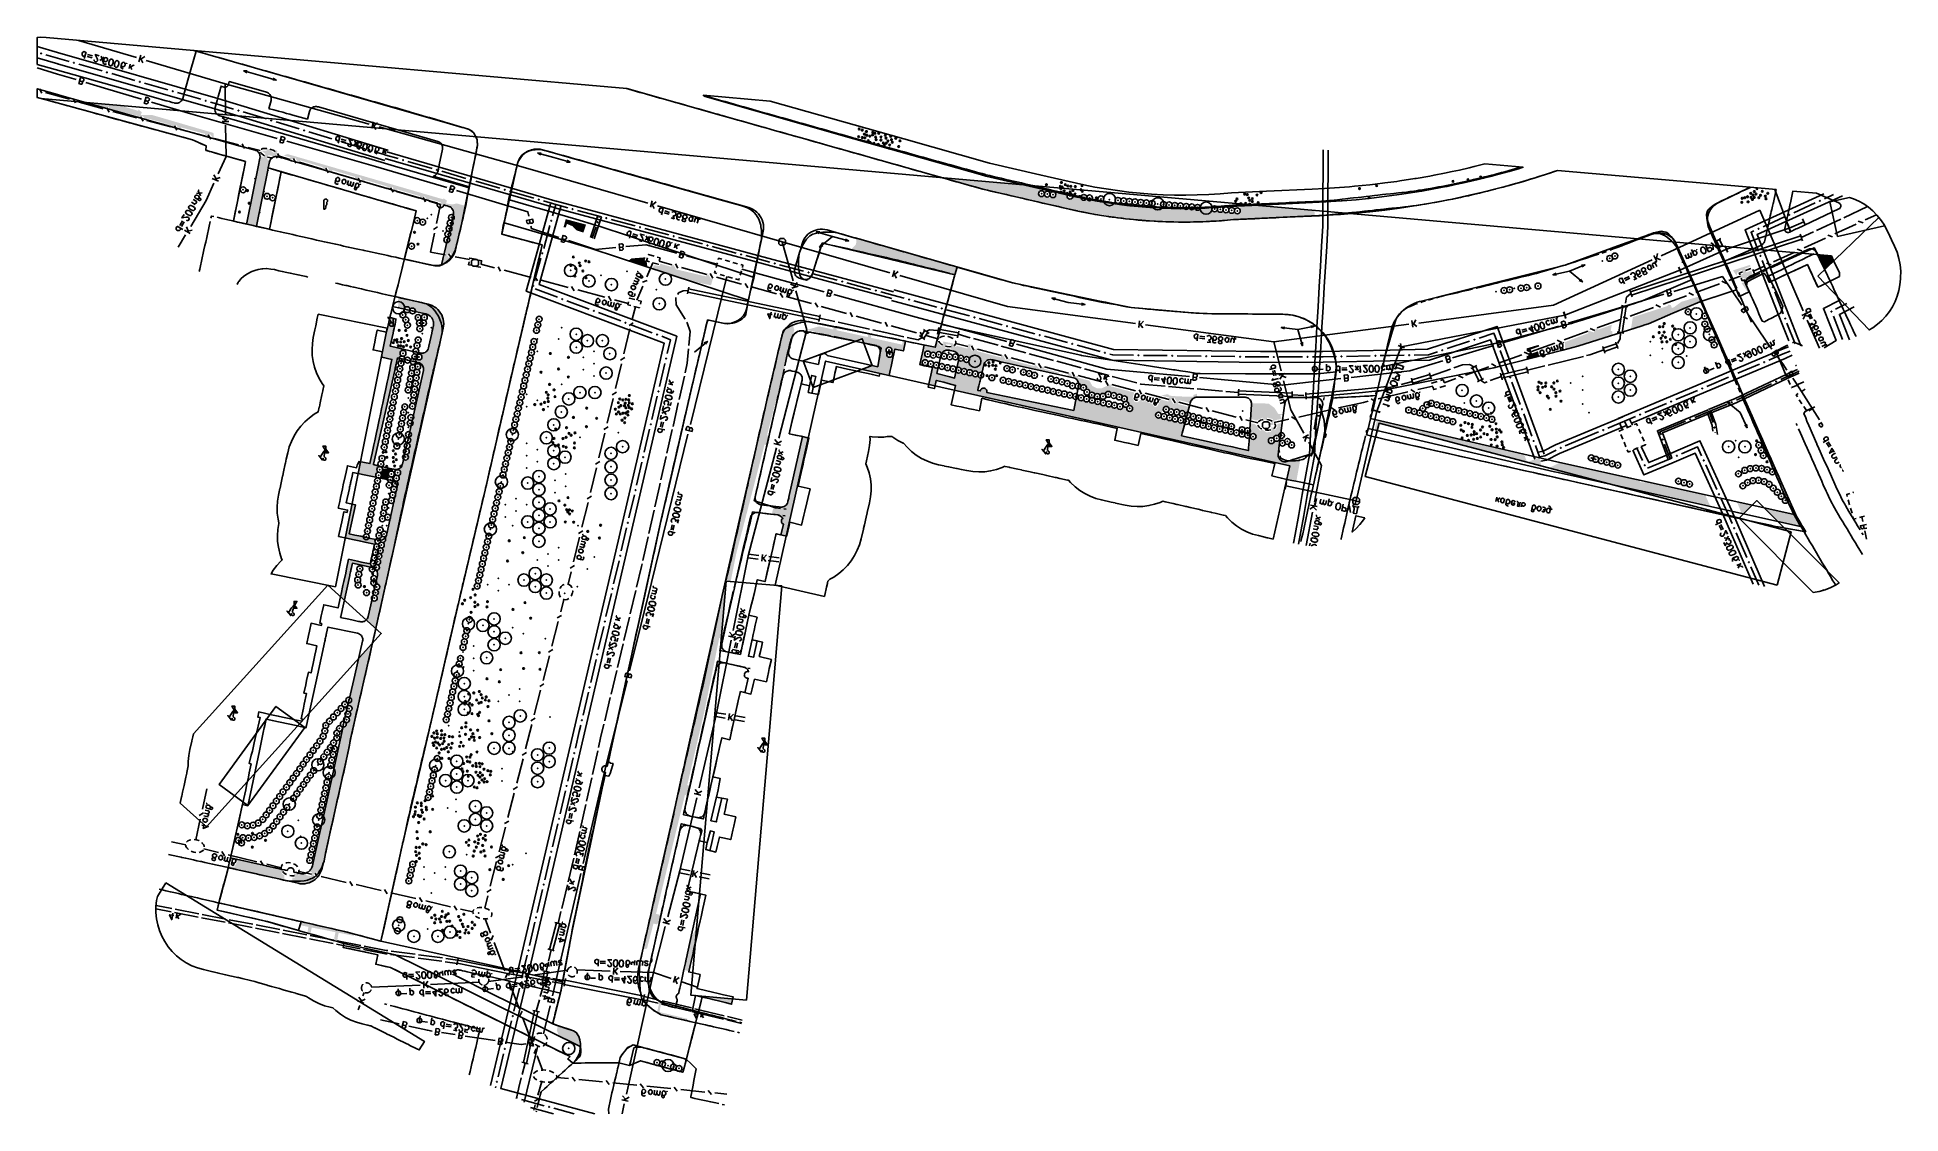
# Model space of a CAD drawing. Header units: metres. Extents: x 120 to 577, y 4 to 268.
import ezdxf

# ---------------------------------------------------------------- set-up
doc = ezdxf.new("R2010")
doc.units = ezdxf.units.M
for name, color, linetype in [('BOUNDARY', 7, 'Continuous'), ('BUILDING', 7, 'Continuous'), ('CURB', 7, 'Continuous'), ('ELECTR_CABLE', 7, 'Continuous'), ('ELECTR_CABLE_COMM', 7, 'Continuous'), ('GRASS', 7, 'Continuous'), ('HEAT', 7, 'Continuous'), ('LOUNGER', 7, 'Continuous'), ('NEW_BUSH', 3, 'Continuous'), ('NEW_LAWN', 82, 'Continuous'), ('NEW_TREE', 3, 'Continuous'), ('OVERHEAD_POWER_LINE', 7, 'Continuous'), ('ROAD', 7, 'Continuous'), ('SEWER', 7, 'Continuous'), ('WATER_PIPELINE', 7, 'Continuous')]:
    doc.layers.add(name, color=color, linetype=linetype)

# ---------------------------------------------------------------- blocks, each defined once
blk = doc.blocks.new('ЛИПА')
blk.add_circle((0, 0), 0.2)
blk = doc.blocks.new('ТОПОЛЬ')
blk.add_circle((0, 0), 0.2)
blk = doc.blocks.new('КЛЕН')
blk.add_circle((0, 0), 0.2)
blk = doc.blocks.new('ЯБЛОНЯ')
blk.add_circle((0, 0), 0.2)
blk = doc.blocks.new('СОСНА')
blk.add_circle((0, 0), 0.2)
blk = doc.blocks.new('ЗЛАКИ_ОРНАМЕНТАЛЬНЫЕ')
blk.add_circle((0, 0), 0.2)

msp = doc.modelspace()

# ---------------------------------------------------------------- hatches: boundary and pattern name
at = {"layer": 'NEW_LAWN'}
h = msp.add_hatch(color=82, dxfattribs=at)
h.paths.add_polyline_path([(133.94, 251.78), (133.99, 252.04), (140.18, 251.49), (144.65, 250.17), (144.74, 250.47), (145.52, 249.84), (145.33, 249.16), (147.98, 249.17), (163.13, 244.74), (163.15, 243.38), (162.26, 244.49), (161.48, 243.85), (160.93, 244), (161.07, 244.51), (155.17, 246.09), (155.05, 245.66), (154.73, 245.75), (153.97, 246.71), (153.1, 246.21), (153.1, 246.2), (146.78, 247.98), (146.55, 248.05), (145.67, 248.93), (144.94, 248.5), (144.4, 248.65), (144.48, 248.95), (137.74, 250.52), (137.38, 251.15), (136.77, 250.8), (136.13, 250.98)])
h.paths.add_polyline_path([(152.77, 246.73), (146.87, 248.3), (146.78, 247.98)], flags=16)
for points in [[(175.4, 238.71), (175.89, 239.58), (174.95, 240.36), (176.19, 240.44), (176.19, 241.01), (177.98, 239.83), (178.52, 240.55), (178.8, 240.24), (178.46, 238.97), (178.32, 238.97), (178.32, 238.97), (178.04, 238.91), (178.04, 238.91), (178.02, 238.91), (178.02, 238.91), (177.76, 238.81), (177.76, 238.81), (177.5, 238.65), (177.5, 238.65), (177.35, 238.51), (177.75, 239.08), (176.55, 239.3), (176.24, 238.35), (176.94, 237.94), (176.94, 237.94), (176.85, 237.66), (176.85, 237.66), (176.55, 236.15), (176.36, 235.23), (173.64, 221.86), (168.01, 223.14), (169.55, 230.68), (169.55, 230.68), (168.01, 223.14), (168.01, 223.14), (171.23, 222.41), (171.23, 222.41), (171.38, 223.14), (174.16, 236.83), (174.16, 236.83), (174.16, 236.84), (174.16, 236.84), (174.17, 236.84), (174.18, 236.84), (174.18, 236.84), (174.18, 236.84), (174.44, 238.16), (174.53, 238.58), (174.56, 238.9), (174.56, 238.9), (174.53, 239.19)], [(365.67, 229.5), (366.28, 229.15), (369.07, 228.91), (370.48, 229.95), (372.14, 229.66), (373.25, 228.54), (374.18, 229.2), (376.3, 228.34), (378.05, 228.12), (378.39, 228.31), (378.66, 228.26), (379.41, 228.12), (381.5, 227.77), (381.61, 227.75), (383.83, 227.42), (384.35, 227.34), (384.35, 227.33), (385.98, 227.13), (387.2, 226.99), (387.97, 226.9), (390.01, 226.69), (390.01, 226.69), (390.08, 226.69), (390.08, 226.69), (391.83, 226.55), (392.8, 226.46), (392.8, 226.46), (392.98, 226.46), (392.98, 226.46), (395.14, 226.34), (395.83, 226.3), (398.11, 226.23), (398.69, 226.22), (399.84, 226.2), (404.54, 225.79), (405.01, 226.26), (406.37, 226.3), (407.33, 226.34), (407.34, 226.34), (408.31, 226.4), (408.03, 226.12), (408.73, 225.42), (414.31, 224.93), (414.91, 225.28), (415.09, 226.85), (418.75, 227.01), (433.3, 225.74), (433.29, 224.41), (404.52, 222.93), (389.78, 223.41), (375.2, 225.57), (351.87, 230.95), (343.25, 233.38), (343.3, 233.65), (361.99, 232), (368.43, 230.52), (365.93, 230.46)], [(253.88, 220.31), (252.16, 220.87), (251.24, 221.85), (249.86, 222.44), (249.58, 221.62), (249, 221.62), (249.55, 223.61), (254.54, 222.26)], [(320.78, 217.46), (320.85, 218.89), (345.56, 211.84), (345.56, 211.84), (345.02, 209.97), (344.48, 207.95), (343.56, 204.57), (345.02, 209.98), (324.36, 214.91), (319.63, 216.27)], [(560.03, 214.6), (560.61, 213.4), (558.37, 211.26), (557.8, 212.47), (556.65, 214.9)], [(264.92, 213.42), (265.63, 213.96), (269.12, 214.24), (268.9, 213.5), (269.38, 213.36), (269.57, 211.88), (268.73, 212.16)], [(275.41, 211.92), (275.56, 212.47), (276.01, 212.35), (276.61, 211.3), (283.99, 209.55), (284.14, 210.12), (284.57, 210), (285.19, 208.91), (285.7, 209.2), (285.19, 207.4), (280.06, 208.41), (270.82, 211.47), (271.18, 212.32), (272.5, 212.1), (272.78, 212.66)], [(538.82, 211.45), (539.18, 210.52), (540.36, 210.98), (540.73, 210.03), (539.4, 209.52), (539.35, 208.96), (539.35, 208.96), (539.21, 208.7), (539.21, 208.7), (539.11, 208.44), (539.11, 208.44), (539.07, 208.21), (539.07, 208.21), (539.07, 207.9), (539.11, 207.62), (539.11, 207.62), (539.2, 207.37), (539.2, 207.38), (539.2, 207.37), (539.88, 205.8), (539.54, 205.65), (538.02, 207.91), (538.99, 208.29), (538.63, 209.22), (537.91, 209.13), (537.65, 209.91), (538.42, 210.23), (538.05, 211.16), (536.99, 210.57), (536.77, 209.76), (535.91, 211.04), (540.06, 212.4), (540.21, 211.99)], [(203.45, 137.61), (205.63, 146.41), (205.63, 146.41), (205.63, 146.42), (207.22, 153.53), (207.33, 154), (208.13, 157.58), (208.13, 157.58), (208.16, 157.86), (208.16, 158.16), (208.16, 158.16), (208.14, 158.24), (208.89, 162.17), (209.58, 163.01), (209.34, 163.15), (209.37, 163.2), (209.37, 163.2), (209.42, 163.4), (209.42, 163.4), (209.46, 163.48), (209.46, 163.48), (209.8, 164.99), (210.25, 164.54), (210.95, 165.24), (211.69, 170.79), (211.34, 171.4), (211.24, 171.39), (211.6, 173), (211.97, 173.22), (212.16, 175.3), (212.12, 175.31), (214.63, 186.47), (214.63, 186.47), (214.66, 186.75), (214.64, 187.03), (214.64, 187.03), (214.59, 187.3), (214.59, 187.31), (214.47, 187.58), (214.47, 187.59), (214.33, 187.83), (214.33, 187.83), (214.12, 188.04), (214.12, 188.04), (213.89, 188.21), (213.89, 188.21), (213.65, 188.34), (213.65, 188.34), (213.48, 188.39), (213.32, 188.73), (214.24, 189.8), (213.47, 190.83), (213.46, 190.88), (213.75, 190.82), (213.89, 190.78), (213.89, 190.78), (214.1, 190.76), (214.1, 190.76), (214.19, 190.75), (214.19, 190.75), (214.47, 190.76), (214.59, 190.78), (214.59, 190.78), (214.75, 190.82), (214.75, 190.82), (215.03, 190.92), (215.03, 190.92), (215.26, 191.08), (215.48, 191.27), (215.48, 191.27), (215.66, 191.5), (215.66, 191.5), (215.78, 191.76), (215.78, 191.76), (215.87, 192.04), (215.97, 192.44), (215.97, 192.44), (216.69, 195.64), (216.81, 196.2), (216.93, 196.75), (217.05, 197.31), (217.07, 197.4), (217.14, 197.78), (217.14, 197.79), (217.12, 197.87), (217.12, 197.87), (217.12, 198.17), (217.09, 198.4), (217.05, 198.55), (216.95, 198.9), (216.95, 198.9), (216.93, 198.92), (216.93, 198.92), (216.76, 199.27), (216.76, 199.27), (216.69, 199.37), (216.53, 199.58), (216.53, 199.58), (216.3, 199.79), (216.25, 199.84), (216.25, 199.85), (215.94, 200.07), (215.94, 200.07), (215.69, 200.19), (215.59, 200.25), (215.59, 200.25), (215.41, 200.3), (215.41, 200.3), (215.4, 200.3), (215.22, 200.35), (214.43, 200.53), (212.71, 200.92), (212.31, 201.7), (210.6, 202.1), (209.94, 201.55), (208.51, 201.88), (208.51, 204.42), (216.28, 202.62), (217.74, 201.82), (218.85, 200.58), (219.59, 198.52), (219.5, 196.86), (202.95, 123.21), (200.61, 125.33), (200.81, 125.57), (200.81, 125.57), (200.97, 125.85), (200.97, 125.85), (200.99, 125.92), (200.99, 125.92), (201.07, 126.16), (201.07, 126.16), (202, 130.31), (202.58, 129.98), (203.18, 130.33), (203.89, 133.41), (203.15, 134.43), (203.11, 135.27), (203.33, 136.22), (203.38, 136.5), (203.38, 136.5), (203.36, 136.8), (203.36, 136.8), (203.29, 137.08), (203.29, 137.08), (203.19, 137.34), (203.19, 137.34), (203.14, 137.41)], [(511.33, 199.56), (519.85, 202.3), (520.02, 202.67), (520.68, 202.52), (520.88, 201.82), (521.37, 201.96), (523.21, 203.32), (527.73, 204.69), (528.22, 203.55), (528.16, 203.53), (521.14, 200.53), (515.16, 197.96), (515.16, 197.96), (514.27, 197.68), (513.63, 197.47), (510.86, 196.59)], [(199.2, 164.13), (201.49, 163.66), (206.92, 189.21), (204.43, 189.73), (204.43, 190.22), (206.47, 199.43), (206.77, 199.37), (207.93, 199.11), (207.93, 199.11), (207.93, 199.11), (207.94, 199.11), (207.94, 199.1), (207.89, 198.9), (207.89, 198.9), (207.78, 198.4), (207.66, 197.87), (207.54, 197.31), (207.43, 196.75), (207.43, 196.75), (207.31, 196.2), (207.19, 195.64), (206.49, 192.44), (206.49, 192.44), (208.34, 192.04), (209.11, 191.86), (209.23, 191.38), (209.01, 190.06), (208.7, 189.49), (208.31, 189.58), (208.3, 189.58), (208.3, 189.57), (208.04, 188.42), (208.03, 188.34), (208.02, 188.34), (207.99, 188.21), (207.96, 188.04), (207.96, 188.04), (207.9, 187.83), (207.85, 187.58), (207.8, 187.31), (207.8, 187.31), (207.73, 187.03), (207.66, 186.75), (207.61, 186.47), (207.61, 186.47), (202.38, 163.48), (202.37, 163.4), (202.37, 163.4), (202.37, 163.4), (203.2, 163.2), (203.41, 163.16), (202.85, 160.35), (201.74, 160.57), (198.61, 161.18)], [(302.56, 194.88), (303.74, 197.12), (305.13, 198.17), (305.62, 196.44), (305.26, 195.05), (305.25, 195.04), (305.25, 195.04), (305.08, 194.69), (305.08, 194.69), (304.97, 194.33), (304.59, 192.69), (304.59, 192.68), (304.55, 192.6), (304.55, 192.6), (304.52, 192.46), (304.48, 192.25), (304.48, 192.25), (304.43, 192), (304.36, 191.72), (304.36, 191.72), (304.29, 191.43), (304.24, 191.22), (304.22, 191.1), (304.22, 191.1), (304.22, 191.04), (298.93, 170.68), (299.38, 170.28), (299.38, 170.28), (298.89, 168.14), (298.31, 168.29), (291.4, 141.68), (290, 134.76), (288.76, 134.86)], [(494.74, 191.64), (494.71, 193.19), (494.35, 193.33), (500.42, 195.64), (500.16, 196.34), (501.77, 195.81), (502.55, 197.06), (502.76, 196.48), (506.15, 197.69), (505.91, 196.18), (506.29, 196.12), (506.26, 195.12), (497.86, 192.44), (497.86, 192.44)], [(486.03, 190.92), (485.26, 191.28), (485.26, 191.9), (488.24, 192.79), (488.37, 192.38), (486.26, 191.62), (486.6, 190.68), (488.07, 191.2), (488.37, 189.99), (485.26, 189.19), (485.26, 190.18), (485.61, 190.01)], [(421.98, 178.38), (423.39, 177.33), (424.36, 175.83), (425.52, 175.81), (424.83, 175.42), (425.24, 174.66), (423.19, 174.19), (423.1, 173.1), (421.7, 173.1), (422.34, 173.73), (422.61, 173.59), (423.08, 174.47), (422.74, 174.65), (421.58, 174.96), (421.49, 174.43), (420.68, 174.43), (420.61, 174.96), (419.06, 174.23), (417.56, 174.62), (417.62, 175.66), (417.8, 178.15), (417.8, 178.47), (417.8, 178.47)], [(488.93, 163.03), (449.09, 173.54), (448.62, 171.79), (448, 171.93), (448.56, 174.34), (451.31, 173.7), (470.6, 169.21), (471.01, 168.86), (471.56, 168.98), (476.39, 167.86), (476.4, 167.81), (476.72, 167.78), (484.67, 165.93), (485.38, 164.01), (488.28, 165.09), (488.4, 165.06)], [(309.06, 169.96), (303.64, 145.88), (301.17, 146.45), (298.46, 134.72), (298.55, 135.15), (298.55, 135.16), (300.33, 142.82), (301.1, 146.21), (301.16, 146.46), (301.16, 146.47), (301.17, 146.47), (301.17, 146.47), (301.17, 146.47), (302.33, 146.21), (302.34, 146.21), (302.34, 146.21), (302.41, 146.47), (302.93, 148.81), (302.93, 148.81), (302.93, 148.81), (302.79, 148.88), (302.79, 148.88), (302.67, 148.99), (302.67, 148.99), (302.56, 149.11), (302.56, 149.11), (302.49, 149.27), (302.49, 149.27), (302.46, 149.41), (302.46, 149.41), (302.44, 149.56), (302.44, 149.56), (302.46, 149.74), (302.46, 149.74), (302.51, 149.88), (302.51, 149.88), (302.58, 150.02), (302.58, 150.02), (302.68, 150.14), (302.69, 150.14), (302.81, 150.24), (302.81, 150.24), (302.81, 150.25), (302.67, 150.4), (302.56, 150.52), (302.56, 150.52), (302.35, 150.68), (302.35, 150.68), (302.27, 150.77), (302.27, 150.77), (301.93, 150.94), (301.9, 150.96), (301.9, 150.96), (301.57, 151.07), (301.57, 151.07), (300.61, 151.19), (300.08, 151.25), (300.58, 153.17), (301.08, 153.13), (301.92, 153.02), (302.21, 152.99), (302.58, 152.99), (302.58, 152.99), (302.82, 153.02), (302.83, 153.02), (303.1, 153.13), (303.1, 153.13), (303.37, 153.28), (303.42, 153.32), (303.61, 153.48), (303.61, 153.48), (303.8, 153.72), (303.8, 153.72), (303.94, 153.98), (303.94, 153.98), (304.03, 154.26), (304.06, 154.42), (304.12, 154.66), (304.17, 154.93), (304.24, 155.19), (304.29, 155.45), (304.38, 155.8), (307.59, 170.28), (307.59, 170.28), (304.37, 170.99), (304.37, 170.99)], [(204.25, 161.46), (204.75, 162.4), (205.94, 162.45), (206.01, 162.56), (206.17, 162.52), (206.85, 162.37), (207.23, 162.29), (207.15, 162), (206.32, 161.81), (206.06, 161.11), (205.79, 159.76), (204, 160.12)], [(490.73, 162.56), (493.38, 163.91), (507.22, 160.84), (507.22, 160.84), (512.7, 159.62), (513.32, 159.03), (514.97, 159.12), (526.93, 156.47), (529.07, 155.99), (530.35, 153.18), (518.22, 155.87), (504.77, 158.85)], [(202.77, 143.86), (195.46, 145.44), (197.11, 153.7), (197.96, 153.53), (197.96, 153.53), (197.96, 153.53), (197.96, 153.52), (197.96, 153.52), (196.43, 146.42), (196.43, 146.42), (197.83, 146.12), (199.24, 145.83), (199.97, 145.66), (200.61, 145.02), (201.02, 145.42), (201.67, 145.28), (202.58, 145.09), (203.01, 145)], [(538.53, 151.36), (530.35, 153.18), (538.02, 151.47), (536.87, 154.26), (540.6, 153.43)], [(551.68, 150.15), (553.02, 148.15), (546.8, 149.53), (543.55, 152.78), (551.28, 151.07), (551.28, 151.07)], [(196.29, 140.22), (201.68, 139.05), (201.51, 138.31), (197.22, 139.24), (197.21, 139.24), (197.21, 139.24), (196.97, 138.19), (196.95, 138.11), (196.93, 137.97), (196.93, 137.97), (196.9, 137.79), (196.9, 137.79), (196.85, 137.58), (196.8, 137.34), (196.74, 137.08), (196.74, 137.08), (196.67, 136.8), (196.6, 136.5), (196.55, 136.22), (195.24, 130.18), (194.29, 131.04)], [(288.44, 133.45), (288.76, 133.4), (287.69, 120.82), (287.2, 120.92), (283.53, 102.73), (279.35, 84.82), (280.04, 84.66), (279.95, 84.28), (279.5, 82.24), (278.79, 82.41), (271.7, 53.26), (272.88, 52.96), (272.72, 52.17), (272.5, 51.19), (271.86, 50.67), (271.07, 50.87), (269.47, 44.69), (268.48, 44.62)], [(196.39, 100.51), (197.1, 103.59), (196.53, 104.53), (196.9, 106.02), (196.53, 106.24), (197.81, 111.79), (198.73, 115.82), (202.12, 119.57), (190.26, 66.17), (189.16, 62.96), (188.96, 62.66), (188.47, 63.46), (187.62, 62.94), (188.27, 61.89), (187.13, 61.11), (184.43, 60.65), (182.43, 61.06), (182.43, 62.09), (183.11, 62.17), (182.85, 63.51), (184.08, 62.65), (184.46, 63.07), (187.06, 62.47), (187.29, 63.44), (186.49, 63.63), (186.6, 63.71), (186.6, 63.71), (186.74, 63.85), (186.87, 63.98), (186.88, 63.99), (186.94, 64.09), (186.95, 64.09), (187.1, 64.3), (187.1, 64.3), (187.26, 64.65), (187.26, 64.65), (187.38, 65.03), (187.82, 67.01), (190.68, 79.77), (190.73, 80.05), (190.73, 80.05), (193.67, 93.19), (194.58, 97.76), (194.58, 97.76), (194.76, 98.57)], [(248.77, 36.58), (249.52, 40.6), (250.64, 46.54), (251.13, 49.12), (255.6, 70.36), (259.13, 87.16), (259.31, 87.84)], [(167.57, 64.61), (168.22, 64.75), (169.26, 66.56), (174.61, 65.36), (174.89, 64.91), (175.35, 65.2), (176.08, 65.03), (176.11, 65.03), (179.61, 64.06), (179.9, 64.16), (178.52, 64.48), (178.53, 64.47), (178.89, 64.4), (179.35, 64.3), (179.91, 64.16), (179.91, 64.16), (180.53, 64.02), (179.75, 63.3), (180.53, 62.62), (180.53, 61.49), (166.74, 64.6), (166.89, 65.29)], [(197.69, 48.28), (197.59, 47.87), (193.84, 48.61), (193.43, 46.48), (192.66, 46.7), (193.04, 48.76), (187.22, 49.9), (186.92, 48.33), (186.15, 48.55), (186.42, 50.06), (184.38, 50.45), (184.62, 51.29)], [(281.65, 49.88), (281.34, 46.23), (279.77, 39.14), (278.53, 39.55), (277.27, 33.86), (277.4, 34.43), (277.52, 35.03), (277.66, 35.64), (277.92, 36.83), (277.99, 37.16), (278.44, 39.17), (278.53, 39.62), (278.9, 41.25), (278.9, 41.25), (278.92, 41.33), (278.93, 41.44), (278.93, 41.44), (278.97, 41.58), (279, 41.7), (279, 41.7), (279.02, 41.86), (279.02, 41.86), (279.05, 42), (279.06, 42), (279.09, 42.15), (279.12, 42.29), (279.12, 42.29), (279.16, 42.42), (279.16, 42.42), (279.42, 43.64), (280.21, 47.23)], [(290.53, 32.4), (290.53, 32.4), (290.23, 31.1), (283.85, 32.68), (283.9, 32.96)], [(272.56, 29.17), (279.41, 27.51), (279.39, 27.02), (273, 28.48), (271.95, 29.07), (272.54, 31.75), (272.96, 31.52)], [(247.9, 23.26), (247.35, 24.69), (247.62, 25.83), (251.46, 24.58), (252.18, 24.11), (253.03, 22.26), (253.22, 19.24), (252.86, 18.07), (251.56, 16.92), (251.83, 17.18), (251.83, 17.18), (252.18, 17.62), (252.18, 17.62), (252.19, 17.67), (252.19, 17.67), (252.46, 18.07), (252.46, 18.07), (252.54, 18.24), (252.7, 18.56), (252.7, 18.56), (252.87, 19.08), (252.88, 19.08), (253, 19.61), (253, 19.61), (253.07, 20.15), (253.07, 20.69), (253.07, 20.69), (253.07, 20.69)]]:
    msp.add_hatch(color=82, dxfattribs=at).paths.add_polyline_path(points)
h = msp.add_hatch(color=82, dxfattribs=at)
h.paths.add_polyline_path([(181.99, 238.75), (180.34, 239.23), (181.29, 239.56), (219.5, 228.46), (219.58, 228.72), (220.39, 228.14), (220.2, 227.45), (221.65, 227.2), (222.85, 227.45), (224.9, 226.85), (222.47, 216.2), (222.47, 216.19), (222.47, 216.19), (222.28, 215.7), (222.22, 215.58), (222.22, 215.58), (222.03, 215.2), (221.93, 214.99), (221.93, 214.99), (221.75, 214.73), (221.72, 214.67), (221.22, 215.39), (220.4, 214.83), (221.08, 213.84), (219.64, 212.65), (219.64, 212.65), (219.64, 212.65), (219.64, 212.65), (219.1, 212.44), (219.41, 213.78), (219.56, 214.4), (219.86, 214.34), (220.05, 215.32), (219.78, 215.37), (220.37, 217.85), (221.05, 218.53), (222.1, 224.37), (221.91, 224.42), (222, 224.77), (222, 224.77), (222.01, 224.87), (222.03, 225.08), (222.03, 225.08), (222.01, 225.4), (222.01, 225.4), (221.94, 225.69), (221.94, 225.69), (221.81, 225.99), (221.8, 225.99), (221.63, 226.23), (221.63, 226.24), (221.46, 226.39), (221.46, 226.39), (221.46, 226.4), (221.46, 226.41), (221.46, 226.41), (221.45, 226.41), (221.41, 226.44), (221.41, 226.44), (221.4, 226.45), (221.4, 226.45), (221.4, 226.46), (221.4, 226.46), (221.4, 226.46), (221.32, 226.51), (221.16, 226.6), (221.16, 226.6), (221.14, 226.62), (221.14, 226.62), (220.9, 226.72), (220.84, 226.74), (220.48, 226.85), (219.99, 226.99), (219.9, 227), (219.9, 227), (219.62, 227.09), (219.62, 227.09), (219.62, 227.09), (219.6, 227), (219.6, 227), (219.6, 226.99), (219.6, 226.98), (219.53, 226.85), (219.48, 226.74), (219.48, 226.74), (219.46, 226.72), (219.38, 226.62), (219.38, 226.62), (219.36, 226.6), (219.36, 226.6), (219.24, 226.51), (219.24, 226.51), (219.29, 227.13), (218.8, 227.23), (218.94, 227.71), (216.17, 228.53), (216.05, 228.13), (215.46, 228.3), (214.98, 229.18), (213.91, 228.75), (213.67, 228.82), (213.79, 229.23), (208.2, 230.89), (207.79, 230.53), (207.53, 230.6), (207.01, 231.54), (205.69, 231.13), (205.83, 231.59), (200.26, 233.25), (200.11, 232.76), (199.88, 232.82), (199.07, 233.91), (198.04, 233.36), (197.73, 233.45), (197.88, 233.96), (192.29, 235.64), (192.12, 235.08), (191.7, 235.2), (191.13, 236.3), (189.98, 235.7), (189.94, 236.35), (184.35, 238.03), (184.16, 237.4), (183.85, 237.49), (183.26, 237.66), (182.47, 237.88), (182.26, 237.94), (181.79, 238.08)])
h.paths.add_polyline_path([(183.75, 237.59), (183.18, 238.68), (182.29, 238.21), (182.47, 237.88)], flags=16)
h = msp.add_hatch(color=82, dxfattribs=at)
h.paths.add_polyline_path([(311.63, 195.72), (308.73, 196.47), (311.69, 197.31), (315.16, 196.55), (315.31, 197.23), (316.14, 197.07), (315.98, 196.37), (323.62, 194.7), (323.8, 195.54), (324.6, 195.38), (324.41, 194.52), (332.07, 192.83), (332.29, 193.84), (332.92, 193.71), (332.38, 191.29), (330.28, 191.76), (328.85, 185.28), (322.18, 186.78), (324.67, 187.72), (326.07, 187.41), (326.07, 187.41), (326.07, 187.41), (326.18, 187.97), (326.56, 190.13), (326.58, 190.26), (326.59, 190.38), (326.61, 190.48), (326.61, 190.48), (326.63, 190.57), (326.63, 190.57), (326.65, 190.62), (326.65, 190.62), (326.65, 190.66), (326.65, 190.66), (326.66, 190.78), (326.68, 190.92), (326.7, 191.09), (326.7, 191.1), (326.68, 191.22), (326.66, 191.43), (326.66, 191.43), (326.56, 191.72), (326.56, 191.72), (326.42, 192), (326.42, 192), (326.21, 192.25), (326.21, 192.25), (325.97, 192.46), (325.97, 192.46), (325.69, 192.6), (325.69, 192.6), (325.37, 192.68), (325.37, 192.68), (322.62, 193.24), (322.23, 194.29), (320.53, 193.66), (317.2, 194.33), (317.2, 194.33), (317.18, 194.33), (317.18, 194.33), (315.36, 194.69), (313.67, 195.04), (312.12, 195.34), (311.56, 195.45)])
h.paths.add_polyline_path([(329.44, 191.84), (328.49, 192.1), (328.14, 191.49), (328.4, 190.11), (329.01, 189.76), (329.7, 190.46)], flags=16)
h = msp.add_hatch(color=82, dxfattribs=at)
h.paths.add_polyline_path([(337.75, 192.69), (340.18, 192.18), (340.55, 193.51), (341.73, 192.34), (342.23, 193.2), (341.97, 193.61), (344.48, 193.15), (345.22, 192.24), (345.52, 192.52), (348.06, 191.87), (348.37, 192.99), (349.18, 192.77), (348.64, 192.31), (349.25, 191.25), (350.53, 191.98), (350.45, 191.24), (356.28, 189.7), (356.45, 190.36), (356.79, 190.27), (357.48, 189.08), (358.77, 189.45), (358.67, 189.07), (364.51, 187.54), (364.66, 188.12), (365.72, 186.91), (366.78, 187.53), (366.9, 186.91), (370.52, 185.96), (370.42, 185.52), (364.15, 186.9), (359.64, 187.9), (358.28, 188.21), (358.28, 188.21), (357.02, 188.48), (356.26, 188.65), (356.17, 188.79), (355.96, 188.71), (355.94, 188.72), (355.05, 188.91), (355.04, 188.91), (354.4, 189.07), (354.08, 189.14), (354.08, 189.14), (353.96, 189.14), (353.96, 189.14), (353.77, 189.17), (353.77, 189.17), (353.46, 189.14), (353.46, 189.14), (353.39, 189.14), (353.39, 189.14), (353.14, 189.07), (353.14, 189.07), (352.84, 188.91), (352.84, 188.91), (352.6, 188.72), (352.6, 188.72), (352.39, 188.48), (352.23, 188.21), (352.23, 188.21), (352.21, 188.14), (352.13, 188.09), (352.15, 187.98), (352.13, 187.9), (352.13, 187.9), (351.62, 185.78), (345.48, 187.15), (345.92, 189.14), (347.86, 188.51), (348.56, 189.2), (347.86, 189.9), (345.8, 190.37), (345.65, 190.61), (345.65, 190.61), (345.46, 190.82), (345.46, 190.82), (345.3, 190.94), (345.23, 190.99), (345.23, 190.99), (344.97, 191.11), (344.92, 191.13), (344.69, 191.2), (344.69, 191.2), (344.29, 191.3), (343.76, 191.41), (343.57, 191.46), (343.57, 191.46), (343.4, 191.48), (343.4, 191.48), (343.27, 191.5), (343.27, 191.5), (342.99, 191.48), (342.99, 191.48), (342.89, 191.46), (342.89, 191.46), (342.7, 191.41), (342.7, 191.41), (342.44, 191.31), (342.43, 191.3), (342.3, 191.2), (342.3, 191.2), (342.19, 191.13), (342.19, 191.13), (342.17, 191.11), (342.03, 190.99), (341.98, 190.94), (341.98, 190.94), (341.87, 190.8), (341.06, 191.08), (339.07, 190.85), (338.33, 191.23), (337.63, 190.53), (337.98, 189.49), (336.96, 188.62), (337.2, 187.73), (336.43, 187.92)])
h.paths.add_polyline_path([(344.09, 191.84), (344.06, 192.83), (342.84, 192.95), (342.63, 191.97)], flags=16)
h = msp.add_hatch(color=82, dxfattribs=at)
h.paths.add_polyline_path([(372.64, 185.03), (372.87, 185.89), (373.36, 185.76), (373.95, 184.75), (375.26, 185.25), (375.06, 184.49), (375.13, 184.74), (378.01, 183.98), (378.73, 182.7), (379.94, 182.1), (381.01, 182.12), (383.16, 183.1), (383.35, 182.58), (389.01, 181.09), (388.59, 179.67), (389.08, 178.8), (389.75, 178.7), (391.04, 179.56), (390.87, 178.87), (391.73, 178.99), (393.35, 178.33), (394.07, 177.5), (394.71, 177.73), (395.53, 179.37), (397.41, 178.88), (397.66, 179.84), (395.63, 180.38), (397.23, 180.69), (397.75, 180.31), (399.71, 180.14), (403.48, 180.04), (403.52, 180.51), (404.37, 180.79), (404.49, 179.95), (404.19, 179.95), (404.19, 179.95), (404.19, 179.95), (404.19, 179.94), (404.19, 179.94), (404.19, 179.94), (404.18, 179.93), (403.96, 179.88), (403.88, 179.87), (403.88, 179.87), (403.6, 179.74), (403.6, 179.74), (403.32, 179.55), (403.32, 179.55), (403.11, 179.32), (403.11, 179.32), (402.95, 179.06), (402.95, 179.06), (402.93, 179.05), (402.93, 179.04), (402.83, 178.78), (402.83, 178.78), (402.81, 178.75), (402.81, 178.75), (402.75, 178.5), (400.06, 179.21), (399.8, 178.25), (402.5, 177.54), (402.16, 176.25), (399.43, 176.98), (397.79, 177.06), (396.83, 177.66), (396.22, 177.31), (395.74, 176.1), (394.61, 176.13), (394.35, 175.18), (401.44, 173.52), (400.8, 171.12), (400.63, 170.47), (400.63, 170.47), (400.63, 170.47), (407.42, 168.98), (409.45, 168.53), (411.37, 168.11), (413.15, 167.73), (414.78, 167.36), (417.01, 166.87), (417.01, 166.87), (417.01, 166.87), (417.05, 167.36), (417.08, 167.73), (417.08, 167.73), (417.1, 168.11), (417.13, 168.53), (417.17, 168.98), (417.22, 169.82), (418.18, 169.6), (418.78, 169.95), (418.78, 170.65), (417.67, 171.17), (417.36, 171.87), (417.49, 173.61), (418.72, 173.28), (419.77, 171.86), (420.09, 171.7), (420.3, 172.13), (421.39, 171.34), (422.58, 171.41), (422.71, 172.76), (423.52, 171.8), (424.15, 172.73), (424.09, 173.37), (425.33, 173.65), (425.01, 171.2), (422.05, 169.64), (422.3, 168.69), (424.25, 169.14), (424.69, 168.69), (424.52, 167.43), (424.52, 167.43), (424.52, 167.41), (424.52, 167.41), (424.38, 166.42), (424.33, 165.98), (424.31, 165.68), (424.31, 165.68), (424.35, 165.46), (424.36, 165.39), (424.45, 165.09), (424.45, 165.09), (424.52, 164.99), (424.52, 164.98), (424.61, 164.83), (424.61, 164.83), (424.75, 164.67), (424.75, 164.67), (424.76, 164.64), (424.77, 164.64), (424.8, 164.6), (424.8, 164.6), (425.03, 164.41), (425.03, 164.41), (425.08, 164.37), (425.08, 164.37), (425.29, 164.27), (425.29, 164.27), (425.5, 164.18), (425.57, 164.16), (425.81, 164.13), (425.81, 164.13), (425.86, 164.11), (425.87, 164.11), (426.16, 164.13), (426.16, 164.13), (426.34, 164.16), (426.34, 164.16), (426.46, 164.18), (426.46, 164.18), (426.7, 164.27), (426.7, 164.27), (426.89, 164.32), (426.9, 164.32), (426.91, 164.32), (426.91, 164.32), (427.09, 164.37), (427.91, 164.64), (428.01, 164.67), (429.03, 164.99), (429.85, 165.23), (428.78, 159.3), (426.42, 159.78), (427.18, 163.15), (344.92, 181.67), (345.18, 182.83), (340.46, 184.07), (340.15, 182.74), (338.58, 183.09), (339.69, 187.49), (340.93, 187.18), (340.62, 185.77), (340.62, 185.77), (343.3, 185.06), (343.75, 184.95), (344.93, 184.65), (344.93, 184.65), (344.93, 184.65), (345, 184.95), (345.18, 185.77), (345.26, 186.13), (351.35, 184.65), (351.34, 184.6), (351.34, 184.6), (351.29, 184.44), (351.29, 184.44), (351.26, 184.25), (351.25, 184.25), (351.19, 183.99), (351.19, 183.99), (351.12, 183.71), (351.05, 183.41), (350.98, 183.08), (350.91, 182.76), (350.75, 182.15), (350.75, 182.15), (350.75, 182.12), (350.75, 182.12), (350.73, 182.07), (350.73, 182.07), (350.71, 182), (350.71, 182), (350.68, 181.87), (350.68, 181.87), (350.66, 181.75), (350.66, 181.75), (350.63, 181.61), (350.62, 181.61), (350.61, 181.6), (350.61, 181.59), (351.22, 181.47), (351.22, 181.47), (351.25, 181.59), (351.26, 181.59), (351.26, 181.61), (351.26, 181.61), (351.32, 181.75), (351.33, 181.75), (351.41, 181.87), (351.41, 181.87), (351.53, 181.99), (351.54, 182), (351.67, 182.07), (351.67, 182.07), (351.81, 182.12), (351.81, 182.12), (351.97, 182.15), (351.97, 182.15), (352.13, 182.15), (352.13, 182.15), (352.27, 182.12), (352.27, 182.12), (352.42, 182.07), (352.43, 182.06), (352.55, 181.98), (352.67, 181.87), (352.67, 181.87), (352.76, 181.73), (352.76, 181.73), (352.81, 181.59), (352.81, 181.59), (352.84, 181.44), (352.84, 181.44), (352.86, 181.28), (352.86, 181.28), (352.83, 181.12), (352.83, 181.12), (351.85, 181.32), (363, 179.02), (374.17, 176.72), (374.17, 176.72), (375.15, 176.52), (374.17, 176.72), (374.17, 176.72), (374.7, 179.39), (385.52, 176.95), (386.78, 177.54), (387.54, 176.58), (388.24, 176.58), (388.49, 177.53), (387.23, 178.99), (387.2, 179.89), (385.69, 180.59), (382.64, 181.34), (381.75, 180.82), (379.4, 180.74), (377.42, 181.97), (376.9, 182.9), (375.39, 183.14), (375.37, 183.41), (375.37, 183.41), (375.29, 183.71), (375.29, 183.71), (375.13, 183.99), (375.13, 183.99), (374.94, 184.25), (374.94, 184.25), (374.69, 184.44), (374.69, 184.44), (374.41, 184.6), (374.41, 184.6), (374.1, 184.7), (374.1, 184.7)])
h.paths.add_polyline_path([(399.49, 178.77), (398.86, 179.84), (398, 179.33), (398.63, 178.27)], flags=16)

# ---------------------------------------------------------------- linework, layer by layer
at = {"layer": 'BOUNDARY'}
msp.add_lwpolyline([(560.03, 214.6), (560.83, 212.93), (561.29, 211.98), (562.06, 210.41), (562.02, 209.98), (562, 209.56), (559.73, 208.37), (558.72, 207.9), (557.78, 207.44), (556.75, 206.95), (555.66, 209.24), (555.23, 210.18), (554.15, 212.47), (552.8, 211.86), (551.86, 211.41), (549.95, 210.52), (549.01, 210.08), (547.11, 209.19), (546.16, 208.75), (544.84, 208.12), (544.21, 209.43), (543.51, 210.34), (541.88, 209.5), (540.96, 209.03), (539.34, 208.21), (539.2, 207.37), (539.88, 205.8), (537.45, 204.67), (536.73, 206.29), (534.48, 205.56), (533.48, 205.22), (531.49, 204.58), (530.5, 204.26), (528.24, 203.53), (528.68, 202.5), (529.08, 201.54), (529.52, 200.53), (530.57, 198.13), (530.99, 197.17), (531.84, 195.25), (532.26, 194.29), (533.1, 192.37), (533.52, 191.43), (534.36, 189.51), (534.78, 188.55), (535.62, 186.62), (536.03, 185.66), (536.89, 183.74), (537.31, 182.78), (538.15, 180.86), (538.57, 179.9), (539.61, 177.53), (540.17, 176.23), (540.59, 175.29), (541.45, 173.37), (541.87, 172.41), (542.72, 170.49), (543.14, 169.53), (543.98, 167.61), (544.4, 166.66), (545.26, 164.74), (545.67, 163.78), (546.53, 161.86), (546.95, 160.9), (547.79, 158.98), (548.22, 158.03), (549.06, 156.11), (549.48, 155.15), (550.34, 153.23), (550.76, 152.27), (551.32, 151), (552.26, 149.41), (552.8, 148.52), (553.74, 146.94), (552.07, 147.24), (551.04, 147.42), (548.98, 147.78), (547.95, 147.97), (546.27, 148.27), (544.98, 148.57), (543.96, 148.78), (541.92, 149.23), (540.89, 149.46), (538.85, 149.91), (537.82, 150.14), (535.77, 150.59), (534.74, 150.82), (532.7, 151.28), (531.69, 151.5), (529.64, 151.96), (528.61, 152.18), (526.57, 152.64), (525.54, 152.86), (523.49, 153.32), (522.46, 153.55), (520.42, 154), (519.41, 154.23), (517.36, 154.68), (516.33, 154.91), (514.29, 155.36), (513.26, 155.59), (511.98, 155.87), (510.71, 156.15), (509.7, 156.38), (507.65, 156.83), (506.62, 157.06), (504.58, 157.51), (503.55, 157.74), (501.51, 158.21), (500.49, 158.44), (498.45, 158.89), (497.42, 159.12), (495.38, 159.57), (494.35, 159.8), (492.3, 160.25), (491.29, 160.48), (489.23, 160.93), (488.22, 161.16), (486.96, 161.46), (484.5, 162), (483.48, 162.23), (481.42, 162.68), (480.41, 162.92), (478.36, 163.38), (477.33, 163.61), (475.29, 164.06), (474.28, 164.29), (472.23, 164.76), (471.2, 164.99), (469.16, 165.44), (468.13, 165.67), (466.09, 166.14), (465.07, 166.37), (463.03, 166.82), (462, 167.05), (459.96, 167.5), (458.94, 167.75), (456.88, 168.2), (455.87, 168.43), (453.83, 168.88), (452.8, 169.11), (450.35, 169.67), (448.69, 170.09), (447.66, 170.33), (446, 170.75), (446.37, 172.22), (446.61, 173.25), (447.12, 175.27), (447.38, 176.29), (447.75, 177.77), (448.36, 180.32), (446.53, 180.23), (445.48, 180.18), (443.38, 180.06), (442.33, 180.01), (440.26, 179.9), (439.21, 179.85), (437.37, 179.74), (437.1, 178.38), (436.9, 177.35), (436.5, 175.29), (436.29, 174.26), (435.89, 172.2), (435.7, 171.17), (435.42, 169.81), (435.17, 168.55), (434.98, 167.54), (434.74, 166.28), (434.32, 164.41), (434.07, 163.4), (433.62, 161.35), (433.39, 160.32), (432.97, 158.45), (431.75, 158.72), (430.72, 158.91), (428.66, 159.33), (427.65, 159.54), (426.42, 159.78), (425.11, 160.08), (424.08, 160.32), (422.77, 160.62), (423.02, 161.65), (423.25, 162.66), (423.49, 163.69), (421.94, 164.01), (420.91, 164.22), (418.86, 164.64), (417.83, 164.85), (416.28, 165.16), (415.25, 165.4), (414.23, 165.63), (412.19, 166.1), (411.16, 166.33), (409.12, 166.8), (408.1, 167.05), (406.06, 167.52), (405.03, 167.75), (402.99, 168.22), (401.97, 168.46), (399.93, 168.93), (398.92, 169.16), (397.87, 169.4), (396.3, 169.77), (395.28, 170), (393.24, 170.47), (392.21, 170.71), (390.64, 171.08), (389.96, 168.13), (387.6, 168.64), (386.59, 168.86), (384.23, 169.39), (384.86, 172.3), (383.08, 172.69), (382.06, 172.91), (380.02, 173.37), (378.99, 173.6), (376.95, 174.03), (375.92, 174.26), (373.87, 174.71), (372.84, 174.92), (370.8, 175.38), (369.77, 175.6), (367.72, 176.04), (366.71, 176.27), (364.65, 176.72), (363.64, 176.95), (361.58, 177.39), (360.56, 177.61), (358.78, 178), (357.26, 178.36), (356.25, 178.59), (354.21, 179.08), (353.18, 179.32), (351.66, 179.67), (351.01, 176.62), (349.6, 176.91), (348.57, 177.12), (346.52, 177.56), (345.49, 177.77), (344.09, 178.07), (344.76, 180.97), (345.18, 182.83), (343.33, 183.32), (342.31, 183.59), (340.46, 184.07), (339.99, 182.07), (338.42, 182.42), (338.85, 184.3), (339.08, 185.31), (339.52, 187.2), (338.49, 187.43), (337.46, 187.67), (336.43, 187.92), (336.85, 189.79), (337.07, 190.82), (337.49, 192.68), (335.73, 193.09), (334.7, 193.31), (332.92, 193.72), (332.38, 191.29), (330.28, 191.76), (330.02, 190.55), (329.79, 189.54), (329.34, 187.48), (329.11, 186.47), (328.85, 185.26), (326.63, 185.77), (326.47, 185.12), (324.78, 185.49), (323.77, 185.72), (321.72, 186.15), (320.69, 186.38), (318.65, 186.83), (317.62, 187.06), (315.92, 187.43), (315.85, 187.08), (315.59, 185.8), (315.38, 184.77), (315.1, 183.52), (312.27, 184.11), (312.01, 182.87), (311.8, 181.84), (311.54, 180.6), (309.04, 181.12), (309.37, 182.73), (307.31, 183.24), (307.07, 182.22), (306.82, 181.19), (306.34, 179.17), (306.07, 178.14), (305.58, 176.11), (305.34, 175.08), (304.85, 173.05), (304.61, 172.02), (304.36, 170.99), (306.27, 170.57), (307.3, 170.35), (309.2, 169.93), (308.68, 167.59), (308.45, 166.57), (307.99, 164.53), (307.77, 163.5), (307.31, 161.46), (307.09, 160.43), (306.58, 158.1), (309.48, 157.46), (308.92, 155.07), (308.68, 154.05), (308.19, 152.01), (307.96, 151), (307.4, 148.6), (304.54, 149.28), (304.24, 148.08), (303.99, 147.07), (303.7, 145.86), (301.17, 146.46), (300.85, 145.15), (300.62, 144.13), (300.33, 142.82), (299.86, 140.81), (299.63, 139.8), (299.16, 137.76), (298.91, 136.73), (298.46, 134.72), (296.54, 135.16), (296.01, 132.82), (295.73, 131.68), (295.49, 130.65), (294.98, 128.62), (294.72, 127.61), (294.44, 126.46), (296.48, 126), (296.05, 124.05), (295.75, 122.77), (295.54, 121.74), (295.24, 120.47), (297.81, 119.89), (297.53, 118.63), (297.29, 117.6), (297.01, 116.35), (300, 115.66), (299.49, 113.41), (299.26, 112.4), (298.76, 110.15), (295.89, 110.79), (295.56, 109.46), (295.31, 108.45), (294.98, 107.12), (292.43, 107.77), (291.86, 105.45), (291.59, 104.28), (291.37, 103.26), (290.91, 101.22), (290.69, 100.19), (290.23, 98.15), (290.01, 97.12), (289.76, 95.96), (287.86, 96.42), (287.28, 94.06), (286.93, 92.49), (286.7, 91.48), (286.25, 89.43), (286.01, 88.4), (285.66, 86.83), (287.46, 86.43), (287.11, 84.68), (286.9, 83.65), (286.53, 81.9), (289.2, 81.38), (288.94, 80.04), (288.73, 79.01), (288.45, 77.66), (291.26, 77.03), (290.76, 74.76), (290.51, 73.73), (290.01, 71.46), (287.26, 72.09), (286.93, 70.76), (286.67, 69.73), (286.34, 68.4), (283.91, 69.02), (284.28, 70.71), (282.3, 71.15), (282.06, 70.1), (281.81, 69.07), (281.33, 67.04), (281.08, 66.01), (280.59, 63.99), (280.35, 62.96), (279.86, 60.93), (279.61, 59.9), (279.35, 58.83), (281.12, 58.45), (282.15, 58.22), (283.91, 57.84), (283.42, 55.6), (283.19, 54.59), (282.74, 52.55), (282.51, 51.52), (282.06, 49.47), (281.83, 48.44), (281.34, 46.22), (280.99, 44.65), (280.77, 43.62), (280.31, 41.58), (280.09, 40.57), (279.74, 38.99), (282.51, 38.36), (282.25, 37.14), (282.04, 36.11), (281.78, 34.91), (284.17, 34.35), (285.19, 34.12), (287.23, 33.65), (288.26, 33.4), (290.63, 32.86), (290.23, 31.1), (288.68, 31.48), (287.67, 31.73), (285.62, 32.22), (284.61, 32.48), (283.05, 32.85), (282.77, 31.82), (282.51, 30.8), (282.01, 28.78), (281.74, 27.76), (281.22, 25.72), (280.96, 24.71), (280.43, 22.68), (280.17, 21.67), (279.67, 19.64), (279.4, 18.63), (279.14, 17.58), (278.85, 16.5), (278.57, 15.49), (278.27, 14.4), (276.61, 14.86), (275.6, 15.12), (273.57, 15.68), (272.56, 15.94), (270.53, 16.5), (269.52, 16.76), (267.86, 17.21), (265.22, 16.08), (262.6, 16.74), (260.63, 16.73), (259.58, 16.73), (257.49, 16.71), (256.44, 16.71), (254.34, 16.69), (253.29, 16.67), (251.3, 16.67), (250.03, 17.67), (250.6, 18.25), (248.77, 19.15), (247.83, 19.61), (245.96, 20.55), (245.02, 21), (243.15, 21.95), (242.2, 22.4), (240.32, 23.34), (239.39, 23.8), (237.51, 24.74), (236.56, 25.2), (234.69, 26.14), (233.75, 26.59), (231.88, 27.54), (230.94, 27.99), (229.07, 28.93), (228.13, 29.39), (226.24, 30.33), (225.32, 30.78), (223.43, 31.73), (222.49, 32.18), (220.62, 33.13), (219.67, 33.6), (217.81, 34.52), (216.86, 34.99), (214.98, 35.92), (214.05, 36.39), (212.16, 37.32), (211.22, 37.79), (209.35, 38.71), (208.41, 39.19), (206.59, 40.09), (205.27, 40.37), (204.24, 40.6), (202.93, 40.9), (203.43, 43.2), (201.23, 43.67), (200.2, 43.9), (198.14, 44.34), (197.13, 44.55), (194.93, 45.02), (195.14, 46), (193.55, 46.45), (192.55, 46.73), (190.53, 47.31), (189.53, 47.59), (187.5, 48.16), (186.49, 48.46), (184.48, 49.02), (183.47, 49.32), (181.46, 49.89), (180.45, 50.17), (178.44, 50.75), (177.43, 51.04), (175.85, 51.48), (173.5, 52.02), (172.47, 52.25), (170.42, 52.72), (169.41, 52.95), (167.37, 53.42), (166.35, 53.65), (164, 54.19), (164.43, 55.85), (164.69, 56.86), (165.24, 58.89), (165.5, 59.9), (166.04, 61.92), (166.3, 62.94), (166.74, 64.6), (167.14, 66.41), (167.38, 67.43), (167.84, 69.47), (168.08, 70.5), (168.54, 72.54), (168.78, 73.56), (169.24, 75.6), (169.48, 76.63), (169.93, 78.67), (170.18, 79.7), (170.58, 81.5), (171.05, 83.7), (171.26, 84.73), (171.7, 86.78), (171.91, 87.81), (172.36, 90.01), (171.92, 90.1), (172.41, 92.16), (172.66, 93.17), (173.13, 95.21), (173.37, 96.24), (173.85, 98.27), (174.09, 99.3), (174.58, 101.36), (173.97, 101.5), (174.23, 102.76), (175.96, 102.39), (176.97, 102.16), (179.03, 101.73), (180.05, 101.5), (182.11, 101.06), (183.12, 100.84), (184.85, 100.47), (184.97, 101.03), (184.62, 101.1), (185.18, 103.67), (185.39, 104.68), (185.95, 107.25), (185.3, 107.39), (185.76, 109.43), (185.97, 110.44), (186.42, 112.49), (187.07, 112.35), (187.33, 113.6), (187.56, 114.63), (187.99, 116.68), (188.22, 117.71), (188.5, 118.97), (186, 119.51), (186.42, 121.5), (186.65, 122.53), (187.08, 124.52), (189.58, 123.98), (189.69, 124.47), (189.2, 124.57), (189.58, 126.3), (189.81, 127.31), (190.18, 129.04), (191.43, 128.78), (192.45, 128.55), (193.7, 128.27), (194.21, 130.67), (194.44, 131.68), (194.89, 133.74), (195.1, 134.75), (195.56, 136.81), (195.76, 137.83), (196.29, 140.22), (198.44, 139.75), (199.45, 139.52), (201.6, 139.07), (202, 140.97), (202.23, 141.98), (202.65, 143.89), (200.27, 144.41), (199.26, 144.62), (197.2, 145.08), (196.18, 145.29), (193.81, 145.81), (194.35, 148.32), (194.58, 149.34), (195.12, 151.85), (195.89, 151.69), (196.01, 152.25), (193.74, 152.74), (194.09, 154.37), (194.32, 155.38), (194.75, 157.44), (194.98, 158.45), (195.42, 160.51), (195.64, 161.53), (195.99, 163.15), (198.24, 162.66), (198.38, 163.31), (198.84, 164.2), (201.49, 163.66), (201.81, 165.16), (202.02, 166.19), (202.45, 168.23), (202.68, 169.26), (203.12, 171.31), (203.33, 172.34), (203.76, 174.38), (203.99, 175.41), (204.43, 177.46), (204.64, 178.49), (205.07, 180.53), (205.3, 181.56), (205.74, 183.6), (205.95, 184.63), (206.38, 186.68), (206.59, 187.71), (206.92, 189.21), (204.43, 189.73), (204.43, 190.43), (204.57, 191.08), (202.3, 191.53), (202.7, 193.45), (202.91, 194.48), (203.29, 196.39), (205.56, 195.93), (205.7, 196.58), (206.14, 198.38), (206.4, 199.39), (206.89, 201.43), (207.15, 202.45), (207.64, 204.49), (207.9, 205.5), (208.41, 207.53), (208.65, 208.56), (209.16, 210.59), (209.4, 211.6), (209.91, 213.64), (210.16, 214.66), (210.66, 216.7), (210.92, 217.71), (211.41, 219.74), (211.68, 220.77), (212.16, 222.79), (212.43, 223.81), (212.86, 225.62), (210.38, 226.34), (209.39, 226.64), (207.38, 227.21), (206.37, 227.51), (204.36, 228.09), (203.34, 228.38), (201.34, 228.96), (200.32, 229.26), (198.31, 229.83), (197.3, 230.13), (195.29, 230.72), (194.28, 231), (192.27, 231.6), (191.28, 231.88), (189.25, 232.47), (188.25, 232.77), (186.25, 233.34), (185.23, 233.64), (183.22, 234.22), (182.21, 234.51), (179.73, 235.23), (180.1, 235.14), (179.73, 235.25), (179.35, 233.31), (179.14, 232.3), (178.72, 230.23), (178.51, 229.2), (178.09, 227.16), (177.88, 226.13), (177.46, 224.07), (177.25, 223.06), (176.87, 221.12), (174.47, 221.66), (173.46, 221.9), (171.42, 222.36), (170.39, 222.6), (168.01, 223.14), (168.45, 225.31), (168.66, 226.34), (169.08, 228.38), (169.29, 229.41), (169.71, 231.47), (169.92, 232.49), (170.34, 234.55), (170.55, 235.58), (170.98, 237.74), (169.67, 238.11), (168.66, 238.39), (166.63, 238.97), (165.64, 239.25), (163.61, 239.82), (162.6, 240.1), (161.29, 240.47), (161.31, 241.59), (160.12, 242.11), (159.16, 242.53), (157.97, 243.05), (155.68, 243.67), (154.67, 243.94), (152.64, 244.5), (151.63, 244.78), (149.62, 245.32), (148.61, 245.6), (146.58, 246.16), (145.57, 246.42), (143.54, 246.98), (142.53, 247.26), (140.52, 247.8), (139.51, 248.08), (137.48, 248.64), (136.47, 248.92), (134.45, 249.46), (133.45, 249.74), (131.42, 250.3), (130.41, 250.56), (128.38, 251.12), (127.37, 251.4), (125.35, 251.94), (124.35, 252.22), (122.05, 252.85), (120.75, 253.2)], close=True, dxfattribs=at)
at = {"layer": 'BUILDING'}
for points in [[(561.53, 219.35), (559.63, 227.82), (564.48, 228.91), (565.45, 228.59), (566.74, 228.02), (567.97, 227.33), (569.13, 226.53), (570.21, 225.62), (571.2, 224.61), (572.09, 223.52), (572.87, 222.35), (573.09, 221.95)], [(556.69, 209.66), (571.71, 223.99), (572.09, 223.52), (572.87, 222.35), (573.54, 221.11), (574.35, 219.43), (574.78, 218.53), (575.53, 217), (576.16, 215.52), (576.62, 213.99), (576.92, 212.42), (577.05, 210.82), (577.01, 209.22), (577, 209.06), (576.99, 208.93), (576.86, 207.51), (576.6, 206.11), (576.21, 204.74), (575.69, 203.41), (575.04, 202.13), (574.27, 200.93), (573.4, 199.8), (572.42, 198.76), (571.35, 197.82), (570.19, 196.99), (569.29, 196.46)], [(193.06, 133.46), (177.25, 136.62), (177.8, 137.52), (178.69, 138.69), (179.69, 139.77), (179.98, 140.03), (179.85, 140.31), (179.38, 141.7), (179.05, 143.13), (178.86, 144.59), (178.81, 146.05), (178.91, 147.52), (179.14, 148.97), (179.19, 149.17), (178.98, 150.05), (178.79, 151.5), (178.74, 152.98), (178.84, 154.44), (179.07, 155.9), (179.42, 157.52), (179.45, 157.65), (179.66, 158.57), (180.08, 160.55), (180.11, 160.72), (180.32, 161.65), (180.74, 163.62), (180.78, 163.8), (180.99, 164.74), (181.33, 166.31), (181.71, 167.73), (182.23, 169.11), (182.88, 170.43), (183.65, 171.68), (184.55, 172.85), (185.56, 173.93), (186.67, 174.9), (187.86, 175.76), (188.84, 176.32), (189.09, 177.52), (189.11, 177.61), (189.33, 178.59), (189.74, 180.52), (189.94, 181.48), (189.97, 181.62), (190.2, 182.7), (189.78, 183.27), (189.03, 184.54), (188.4, 185.88), (187.91, 187.28), (187.56, 188.72), (187.36, 190.18), (187.3, 191.66), (187.38, 193.14), (187.61, 194.6), (188.01, 196.48), (188.21, 197.46), (188.59, 199.36), (188.82, 200.27), (205.76, 196.88)], [(205.93, 199.55), (207.15, 199.29), (207.22, 199.02), (207.22, 197.37), (207.22, 197.37), (206.65, 197.37), (206.65, 197.37), (206.45, 197.45), (206.45, 197.45), (206.4, 197.52), (206.4, 197.52), (206.33, 197.68), (206.33, 197.68), (206.33, 197.84), (206.33, 197.84), (206.4, 197.99), (206.4, 197.99), (206.45, 198.08), (206.45, 198.08), (206.65, 198.15), (206.65, 198.15), (207.22, 198.15), (206.77, 198.15), (206.33, 199.02)], [(324.69, 187.72), (310.26, 182.31), (307.8, 188.88), (322.23, 194.29)], [(423.13, 145.15), (423.11, 145.15), (421.8, 145.45), (421.65, 145.48), (420.69, 145.71), (419.46, 145.99), (418.03, 146.39), (416.65, 146.93), (415.33, 147.6), (414.08, 148.39), (412.92, 149.31), (411.85, 150.34), (411.37, 150.9), (410.95, 150.99), (410.86, 151.02), (408.89, 151.47), (407.93, 151.68), (407.79, 151.71), (405.74, 152.19), (405.6, 152.22), (404.66, 152.45), (402.76, 152.89), (401.8, 153.1), (401.66, 153.13), (399.61, 153.6), (399.47, 153.64), (398.53, 153.86), (396.6, 154.31), (396.03, 154.43), (395.41, 154.15), (394.02, 153.69), (392.6, 153.36), (391.16, 153.18), (389.7, 153.13), (388.25, 153.23), (386.81, 153.46), (384.45, 153.97), (384.32, 154), (383.32, 154.22), (380.97, 154.74), (379.56, 155.13), (378.19, 155.66), (376.88, 156.31), (375.64, 157.09), (374.48, 157.99), (373.41, 158.99), (372.92, 159.56), (372.69, 159.61), (372.66, 159.62), (370.75, 160.04), (369.85, 160.22), (369.59, 160.28), (367.56, 160.73), (366.59, 160.95), (364.59, 161.37), (364.44, 161.4), (363.46, 161.63), (361.42, 162.07), (361.37, 162.09), (360.44, 162.29), (358.47, 162.71), (358.3, 162.75), (357.34, 162.96), (357.23, 162.99), (356.6, 162.7), (355.21, 162.22), (353.78, 161.87), (352.32, 161.67), (350.85, 161.62), (349.38, 161.71), (347.93, 161.94), (346.56, 162.22), (345.58, 162.42), (345.43, 162.45), (343.46, 162.88), (342.5, 163.07), (342.37, 163.1), (340.98, 163.39), (339.54, 163.78), (338.15, 164.3), (336.81, 164.95), (335.55, 165.74), (334.37, 166.64), (333.29, 167.66), (332.41, 168.68), (332.35, 168.7), (331.03, 169.36), (329.78, 170.15), (329.6, 170.29), (328.44, 170.27), (328.43, 170.27), (327.62, 170.17), (326.17, 170.13), (324.73, 170.22), (324.18, 170.32), (324.2, 169.58), (324.09, 168.1), (323.84, 166.65), (323.31, 164.31), (323.15, 163.59), (323.5, 162.79), (323.96, 161.38), (324.27, 159.93), (324.45, 158.46), (324.47, 156.98), (324.35, 155.5), (324.09, 154.05), (323.53, 151.65), (323.5, 151.55), (323.26, 150.55), (322.8, 148.62), (322.6, 147.72), (322.57, 147.58), (322.01, 145.19), (321.6, 143.77), (321.06, 142.4), (320.38, 141.09), (319.58, 139.85), (318.66, 138.69), (317.63, 137.64), (316.51, 136.68), (315.29, 135.85), (314.35, 135.33), (313.88, 134.85), (313.77, 134.38), (313.75, 134.29), (313.53, 133.34), (313.09, 131.41), (313.01, 131.11), (300.93, 133.83), (313.3, 188.78), (427.18, 163.15)], [(367.99, 168.57), (367.43, 169.51), (368.11, 169.51), (368.11, 167.87), (368.81, 167.87), (368.11, 168.72), (368.11, 168.72), (367.43, 167.87), (367.31, 167.69), (366.73, 166.75), (366.41, 167.15), (367.31, 166.05), (367.48, 166.37), (367.55, 166.44), (367.55, 166.44), (367.48, 166.52), (367.48, 166.52), (367.43, 166.44), (367.43, 166.44), (367.43, 166.37), (367.43, 166.37), (367.48, 166.21), (367.48, 166.21), (367.55, 166.12), (367.55, 166.12), (367.67, 166.05), (367.67, 166.05), (367.86, 166.05), (367.86, 166.05), (368.06, 166.12), (368.06, 166.12), (368.11, 166.28), (368.11, 166.28), (368.11, 166.44), (368.11, 166.44), (368.06, 166.59), (368.06, 166.59), (367.99, 166.68), (367.99, 166.68), (367.86, 166.75), (367.86, 166.75), (367.74, 166.91), (367.74, 166.91), (367.74, 167.15)], [(546.71, 133.83), (445.64, 160.48), (449.09, 173.54), (550.15, 146.89)], [(190.54, 167.03), (189.98, 167.97), (190.66, 167.97), (190.66, 166.33), (191.36, 166.33), (190.66, 167.19), (190.66, 167.19), (189.98, 166.33), (189.84, 166.16), (189.29, 165.21), (188.97, 165.61), (189.84, 164.51), (190.04, 164.83), (190.11, 164.9), (190.11, 164.9), (190.04, 164.99), (190.04, 164.99), (189.98, 164.9), (189.98, 164.9), (189.98, 164.83), (189.98, 164.83), (190.04, 164.67), (190.04, 164.67), (190.11, 164.58), (190.11, 164.58), (190.23, 164.51), (190.23, 164.51), (190.42, 164.51), (190.42, 164.51), (190.61, 164.58), (190.61, 164.58), (190.66, 164.74), (190.66, 164.74), (190.66, 164.9), (190.66, 164.9), (190.61, 165.06), (190.61, 165.06), (190.54, 165.14), (190.54, 165.14), (190.42, 165.21), (190.42, 165.21), (190.3, 165.37), (190.3, 165.37), (190.3, 165.61)], [(445.59, 150.37), (445.26, 149.85), (444.36, 148.69), (443.36, 147.63), (442.5, 146.88), (443.38, 150.86)], [(537.41, 150.25), (541.75, 154.58), (561.92, 134.39), (561.21, 133.93), (559.88, 133.26), (558.49, 132.71), (557.05, 132.31), (555.59, 132.06)], [(191.21, 133.83), (204.3, 121.99), (161.43, 74.57), (154.96, 80.43), (155.29, 81.93), (155.34, 82.14), (155.56, 83.07), (155.93, 84.71), (156.37, 86.77), (156.56, 87.72), (156.59, 87.87), (156.95, 89.55), (156.93, 90.58), (157.06, 92.08), (157.33, 93.56), (157.82, 95.62), (157.83, 95.68), (158.06, 96.62), (158.23, 97.36)], [(302.53, 133.69), (293.88, 32.11), (280.24, 33.27), (288.89, 134.85)], [(183.03, 128.9), (183.59, 129.85), (182.91, 129.85), (182.91, 128.2), (183.59, 128.2), (182.91, 129.06), (182.91, 129.06), (182.21, 128.2), (182.09, 128.03), (181.51, 127.09), (181.2, 127.49), (182.09, 126.39), (182.28, 126.7), (182.33, 126.77), (182.33, 126.77), (182.28, 126.86), (182.28, 126.86), (182.21, 126.77), (182.21, 126.77), (182.21, 126.7), (182.21, 126.7), (182.28, 126.55), (182.28, 126.55), (182.33, 126.46), (182.33, 126.46), (182.46, 126.39), (182.46, 126.39), (182.65, 126.39), (182.65, 126.39), (182.84, 126.46), (182.84, 126.46), (182.91, 126.62), (182.91, 126.62), (182.91, 126.77), (182.91, 126.77), (182.84, 126.93), (182.84, 126.93), (182.77, 127.02), (182.77, 127.02), (182.65, 127.09), (182.65, 127.09), (182.53, 127.24), (182.53, 127.24), (182.53, 127.49)], [(185.53, 98.97), (171.58, 79.83), (164.5, 84.98), (178.46, 104.12)], [(168.2, 103.26), (167.65, 104.21), (168.33, 104.21), (168.33, 102.57), (169.03, 102.57), (168.33, 103.42), (168.33, 103.42), (167.65, 102.57), (167.51, 102.39), (166.95, 101.45), (166.63, 101.85), (167.51, 100.75), (167.7, 101.06), (167.77, 101.13), (167.77, 101.13), (167.7, 101.22), (167.7, 101.22), (167.65, 101.13), (167.65, 101.13), (167.65, 101.06), (167.65, 101.06), (167.7, 100.91), (167.7, 100.91), (167.77, 100.82), (167.77, 100.82), (167.89, 100.75), (167.89, 100.75), (168.08, 100.75), (168.08, 100.75), (168.27, 100.82), (168.27, 100.82), (168.33, 100.98), (168.33, 100.98), (168.33, 101.13), (168.33, 101.13), (168.27, 101.29), (168.27, 101.29), (168.2, 101.38), (168.2, 101.38), (168.08, 101.45), (168.08, 101.45), (167.96, 101.61), (167.96, 101.61), (167.96, 101.85)], [(298.23, 95.42), (297.67, 96.37), (298.35, 96.37), (298.35, 94.72), (299.05, 94.72), (298.35, 95.58), (298.35, 95.58), (297.67, 94.72), (297.55, 94.55), (296.97, 93.61), (296.66, 94.01), (297.55, 92.91), (297.72, 93.22), (297.79, 93.29), (297.79, 93.29), (297.72, 93.38), (297.72, 93.38), (297.67, 93.29), (297.67, 93.29), (297.67, 93.22), (297.67, 93.22), (297.72, 93.06), (297.72, 93.06), (297.79, 92.98), (297.79, 92.98), (297.92, 92.91), (297.92, 92.91), (298.11, 92.91), (298.11, 92.91), (298.3, 92.98), (298.3, 92.98), (298.35, 93.13), (298.35, 93.13), (298.35, 93.29), (298.35, 93.29), (298.3, 93.45), (298.3, 93.45), (298.23, 93.54), (298.23, 93.54), (298.11, 93.61), (298.11, 93.61), (297.99, 93.76), (297.99, 93.76), (297.99, 94.01)], [(151.41, 60.82), (214.87, 21.96), (213.59, 19.87), (212.99, 20.17), (211.15, 21.08), (211.1, 21.11), (210.2, 21.55), (208.37, 22.45), (208.17, 22.55), (207.34, 22.97), (205.56, 23.85), (205.46, 23.9), (204.54, 24.36), (202.69, 25.27), (202.64, 25.3), (201.7, 25.77), (201.6, 25.82), (201.01, 25.95), (200.92, 25.97), (199.61, 26.27), (198.2, 26.66), (196.83, 27.19), (195.52, 27.85), (194.28, 28.64), (193.13, 29.54), (192.42, 30.22), (191.78, 30.35), (190.36, 30.73), (188.98, 31.25), (187.66, 31.9), (186.41, 32.67), (185.97, 33), (185.48, 33.14), (185.43, 33.16), (183.4, 33.74), (183.29, 33.77), (182.37, 34.04), (180.46, 34.57), (180.26, 34.62), (179.29, 34.91), (177.4, 35.45), (176.46, 35.71), (176.31, 35.75), (174.3, 36.33), (174.22, 36.35), (173.31, 36.62), (172.17, 36.94), (170.2, 37.39), (169.24, 37.6), (169.09, 37.63), (167.1, 38.09), (166.13, 38.31), (166.04, 38.33), (164.04, 38.79), (163.07, 39.01), (163, 39.03), (160.64, 39.57), (159.19, 39.98), (157.8, 40.53), (156.46, 41.22), (155.2, 42.04), (154.03, 42.98), (152.96, 44.03), (152, 45.18), (151.16, 46.43), (150.45, 47.75), (149.87, 49.14), (149.44, 50.57), (149.15, 52.05), (149.01, 53.54), (149.02, 55.04), (149.18, 56.54), (149.39, 57.52)]]:
    msp.add_lwpolyline(points, close=True, dxfattribs=at)
at = {"layer": 'CURB'}
for points in [[(158.27, 264.96), (158.72, 264.83), (159.3, 264.68), (159.86, 264.52), (160.64, 264.29), (161.76, 263.98), (162.56, 263.75), (163.68, 263.42), (164.47, 263.21), (165.59, 262.88), (166.39, 262.65), (167.51, 262.34), (168.29, 262.11), (169.41, 261.79), (170.21, 261.57), (171.33, 261.25), (172.12, 261.03), (173.23, 260.71), (174.04, 260.48), (175.16, 260.17), (175.94, 259.94), (177.06, 259.63), (177.86, 259.4), (178.98, 259.09), (179.77, 258.86), (180.88, 258.55), (181.69, 258.32), (182.81, 258), (183.59, 257.78), (184.71, 257.46), (185.51, 257.24), (186.63, 256.92), (187.42, 256.69), (188.55, 256.36), (189.34, 256.15), (190.46, 255.82), (191.26, 255.61), (192.38, 255.28), (193.16, 255.07), (194.28, 254.74), (195.08, 254.51), (196.2, 254.2), (196.99, 253.97), (198.1, 253.66), (198.91, 253.43), (200.03, 253.11), (200.81, 252.89), (201.93, 252.57), (202.73, 252.35), (203.85, 252.03), (204.64, 251.8), (205.77, 251.49), (206.56, 251.26), (207.68, 250.95), (208.48, 250.72), (209.6, 250.41), (210.38, 250.18), (211.03, 250), (211.5, 249.87), (212.29, 249.62), (213.4, 249.29), (214.21, 249.06), (215.31, 248.73), (216.11, 248.5), (217.23, 248.17), (218.01, 247.93), (219.13, 247.59), (219.92, 247.37), (221.04, 247.04), (221.82, 246.81), (222.94, 246.48), (223.73, 246.23), (224.84, 245.9), (225.65, 245.67), (225.89, 245.6), (226.63, 245.08)], [(264.44, 255.63), (265.01, 255.47), (265.82, 255.24), (266.93, 254.93), (267.72, 254.7), (268.84, 254.39), (269.64, 254.16), (270.76, 253.85), (271.55, 253.62), (272.66, 253.31), (273.47, 253.08), (274.58, 252.76), (275.37, 252.54), (276.49, 252.22), (277.29, 252.01), (278.41, 251.68), (279.19, 251.47), (280.31, 251.16), (281.12, 250.93), (282.23, 250.62), (283.02, 250.39), (284.14, 250.07), (284.94, 249.85), (286.06, 249.53), (286.84, 249.31), (287.75, 249.04), (287.96, 248.99), (288.77, 248.76), (289.88, 248.45), (290.67, 248.22), (291.79, 247.91), (292.59, 247.68), (293.71, 247.37), (294.49, 247.14), (295.61, 246.83), (296.42, 246.6), (297.53, 246.28), (298.32, 246.06), (299.44, 245.74), (300.22, 245.52), (301.34, 245.2), (302.14, 244.99), (303.26, 244.66), (304.05, 244.45), (305.17, 244.14), (305.97, 243.91), (307.09, 243.6), (307.87, 243.37), (308.99, 243.05), (309.79, 242.83), (310.91, 242.51), (311.7, 242.29), (312.81, 241.97), (313.62, 241.74), (314.74, 241.43), (315.52, 241.2), (316.64, 240.89), (317.44, 240.66), (318.56, 240.35), (319.35, 240.12), (320.13, 239.89), (320.46, 239.81), (321.27, 239.58), (322.39, 239.26), (323.17, 239.04), (324.29, 238.72), (325.09, 238.5), (326.21, 238.18), (327, 237.95), (328.11, 237.64), (328.9, 237.43), (330.02, 237.1), (330.82, 236.89), (331.94, 236.57), (332.72, 236.35), (333.84, 236.03), (334.65, 235.81), (335.76, 235.49), (336.55, 235.26), (337.67, 234.95), (338.47, 234.72), (339.59, 234.41), (340.37, 234.18), (341.49, 233.87), (342.3, 233.64), (343.41, 233.33), (344.2, 233.1), (345.32, 232.78), (346.12, 232.56), (347.24, 232.24), (348.02, 232.03), (349.14, 231.72), (349.95, 231.49), (351.06, 231.18), (351.85, 230.95), (351.87, 230.95), (352.98, 230.69), (353.79, 230.5), (354.92, 230.23), (355.73, 230.06), (356.86, 229.8), (357.66, 229.61), (358.8, 229.34), (359.6, 229.17), (360.72, 228.91), (361.52, 228.72), (362.66, 228.45), (363.46, 228.28), (364.6, 228.02), (365.4, 227.82), (366.54, 227.56), (367.34, 227.39), (368.48, 227.13), (369.28, 226.93), (370.41, 226.67), (371.22, 226.5), (372.35, 226.24), (373.16, 226.04), (374.27, 225.78), (375.08, 225.61), (375.2, 225.57), (376.23, 225.38), (377.03, 225.22), (378.17, 225), (378.99, 224.84), (379.37, 224.77), (380.12, 224.65), (380.95, 224.52), (382.1, 224.33), (382.9, 224.21), (383.58, 224.1), (384.05, 224.05), (384.88, 223.95), (386.03, 223.81), (386.85, 223.7), (387.81, 223.58), (388, 223.56), (388.82, 223.49), (389.97, 223.39), (390.8, 223.32), (391.02, 223.28), (391.97, 223.21), (392.79, 223.16), (393.94, 223.09), (394.76, 223.06), (395.93, 222.99), (396.75, 222.95), (397.9, 222.93), (398.74, 222.92), (399.89, 222.88), (400.72, 222.88), (401.89, 222.9), (402.71, 222.9), (403.55, 222.92), (403.88, 222.92), (404.7, 222.93), (404.85, 222.93), (405.85, 222.97), (406.69, 223.02), (407.84, 223.07), (408.66, 223.11), (409.12, 223.13), (409.83, 223.18), (410.65, 223.25), (411.81, 223.35), (412.63, 223.41), (413.36, 223.48), (413.78, 223.49), (414.62, 223.53), (415.77, 223.58), (416.59, 223.62), (417.76, 223.69), (418.58, 223.72), (419.74, 223.77), (420.56, 223.81), (421.73, 223.86), (422.55, 223.89), (423.72, 223.96), (424.54, 224), (425.69, 224.05), (426.51, 224.09), (427.68, 224.14), (428.5, 224.17), (429.66, 224.24), (430.49, 224.28), (431.65, 224.33), (432.47, 224.37), (433.64, 224.42), (434.46, 224.45), (435.61, 224.52), (436.43, 224.58), (437.58, 224.72), (438.41, 224.8), (439.58, 224.93), (440.4, 225.01), (441.55, 225.13), (442.37, 225.22), (443.52, 225.34), (444.34, 225.43), (445.5, 225.55), (446.32, 225.64), (447.47, 225.76), (448.29, 225.85), (449.44, 225.99), (450.26, 226.08), (451.42, 226.2), (452.24, 226.29), (453.39, 226.41), (454.21, 226.5), (454.82, 226.57), (455.36, 226.62), (456.18, 226.71), (457.34, 226.83), (458.16, 226.92), (458.33, 226.93), (459.31, 227.11), (460.13, 227.25), (460.38, 227.28), (461.27, 227.44), (462.09, 227.58), (462.75, 227.68), (463.22, 227.79), (464.04, 227.93), (465.18, 228.16), (465.98, 228.31), (466.02, 228.31), (467.13, 228.54), (467.94, 228.7), (469.07, 228.94), (469.88, 229.12), (471.01, 229.36), (471.82, 229.55), (472.95, 229.82), (473.75, 230.01), (474.89, 230.29), (475.68, 230.46), (475.9, 230.53), (476.81, 230.76), (477.61, 230.97), (477.7, 231), (478.73, 231.27), (479.54, 231.47), (480.25, 231.67), (480.65, 231.77), (481.44, 232), (482.56, 232.31), (483.36, 232.54), (484.48, 232.87), (485.26, 233.12), (486.36, 233.45), (487.15, 233.69), (488.27, 234.04), (489.05, 234.29), (490.15, 234.65), (490.94, 234.92), (492.04, 235.28), (492.83, 235.54), (492.87, 235.56)], [(483.85, 236.35), (483.73, 236.31), (482.92, 236.09), (481.81, 235.77), (481.02, 235.54), (479.9, 235.23), (479.12, 235.02), (477.98, 234.72), (477.19, 234.51), (476.72, 234.39), (476.06, 234.22), (475.27, 234.02), (475.03, 233.95), (474.14, 233.75), (473.34, 233.55), (472.22, 233.29), (471.41, 233.1), (470.7, 232.94), (470.28, 232.84), (469.48, 232.68), (468.34, 232.44), (467.54, 232.26), (467.48, 232.24), (466.4, 232.02), (465.6, 231.86), (464.45, 231.65), (463.64, 231.49), (462.51, 231.28), (461.69, 231.14), (460.55, 230.95), (459.73, 230.81), (458.86, 230.67), (458.59, 230.62), (457.77, 230.48), (457.62, 230.46), (456.62, 230.36), (455.8, 230.25), (454.82, 230.15), (454.65, 230.13), (453.84, 230.04), (452.69, 229.9), (451.87, 229.82), (450.72, 229.69), (449.9, 229.61), (448.74, 229.47), (447.92, 229.38), (446.77, 229.26), (445.95, 229.17), (444.8, 229.03), (443.98, 228.94), (442.82, 228.82), (442, 228.72), (440.85, 228.59), (440.03, 228.51), (438.88, 228.38), (438.06, 228.28), (436.92, 228.16), (436.1, 228.07), (435.96, 228.05), (434.93, 228), (434.11, 227.96), (432.96, 227.91), (432.14, 227.88), (430.97, 227.82), (430.14, 227.79), (428.99, 227.74), (428.17, 227.7), (427.02, 227.65), (426.18, 227.61), (425.03, 227.56), (424.21, 227.53), (423.05, 227.48), (422.22, 227.42), (421.06, 227.37), (420.24, 227.34), (419.09, 227.28), (418.27, 227.25), (417.1, 227.2), (416.28, 227.16), (415.12, 227.11), (414.3, 227.07), (413.27, 227.02), (413.13, 227.02), (412.31, 226.95), (411.16, 226.85), (410.34, 226.78), (409.19, 226.67), (408.37, 226.64), (407.21, 226.58), (406.37, 226.53), (405.22, 226.48), (404.4, 226.46), (403.55, 226.44), (403.25, 226.44), (402.41, 226.43), (401.26, 226.41), (400.44, 226.41), (399.28, 226.43), (398.45, 226.44), (397.29, 226.46), (396.47, 226.5), (396.37, 226.5), (395.32, 226.55), (394.48, 226.6), (393.33, 226.65), (392.51, 226.71), (391.35, 226.81), (390.53, 226.88), (389.38, 226.99), (388.56, 227.06), (388.46, 227.06), (387.41, 227.2), (386.59, 227.28), (385.43, 227.42), (384.61, 227.53), (384.35, 227.56), (383.48, 227.7), (382.66, 227.82), (381.5, 228.02), (380.7, 228.14), (380.26, 228.21), (379.57, 228.35), (378.74, 228.51), (377.61, 228.72), (376.81, 228.87), (376.2, 228.99), (375.67, 229.12), (374.87, 229.31), (373.73, 229.57), (372.93, 229.76), (371.81, 230.03), (371.01, 230.22), (369.87, 230.48), (369.07, 230.65), (367.93, 230.92), (367.13, 231.11), (366.01, 231.37), (365.21, 231.56), (364.07, 231.82), (363.27, 232.02), (362.15, 232.28), (361.35, 232.47), (360.21, 232.73), (359.41, 232.92), (358.28, 233.19), (357.47, 233.36), (356.35, 233.62), (355.55, 233.81), (354.42, 234.08), (353.61, 234.27), (352.63, 234.5), (352.5, 234.53), (351.69, 234.76), (350.57, 235.07), (349.79, 235.28), (348.67, 235.6), (347.87, 235.82), (346.75, 236.14), (345.96, 236.35), (344.85, 236.66), (344.04, 236.89), (342.94, 237.19), (342.14, 237.41), (341.02, 237.73), (340.23, 237.94), (339.12, 238.25), (338.31, 238.48), (337.2, 238.77), (336.41, 239), (335.29, 239.32), (334.49, 239.53), (333.37, 239.84), (332.59, 240.07), (331.47, 240.36), (330.66, 240.59), (329.56, 240.91), (328.76, 241.12), (327.64, 241.43), (326.86, 241.66), (325.74, 241.95), (324.94, 242.18), (323.82, 242.5), (323.03, 242.7), (321.91, 243.02), (321.11, 243.25), (321.01, 243.28), (319.99, 243.56), (319.21, 243.79), (318.09, 244.1), (317.3, 244.33), (316.19, 244.64), (315.38, 244.85), (314.28, 245.17), (313.48, 245.39), (312.36, 245.71), (311.57, 245.94), (310.46, 246.25), (309.65, 246.48), (308.55, 246.79), (307.75, 247.02), (306.63, 247.33), (305.85, 247.56), (304.73, 247.87), (303.94, 248.1), (302.82, 248.42), (302.02, 248.64), (300.9, 248.96), (300.12, 249.17), (299, 249.48), (298.21, 249.71), (297.1, 250.02), (296.29, 250.25), (295.19, 250.56), (294.39, 250.79), (293.27, 251.11), (292.49, 251.33), (291.37, 251.65), (290.58, 251.87), (289.46, 252.19), (288.66, 252.42), (287.54, 252.73), (286.76, 252.96), (285.64, 253.27), (284.85, 253.48), (283.74, 253.81)], [(227.81, 242.62), (227.9, 241.67), (227.9, 241.67), (227.85, 241.46), (227.69, 240.64), (227.46, 239.51), (227.31, 238.71), (227.08, 237.55), (226.92, 236.75), (226.7, 235.6), (226.54, 234.79), (226.31, 233.66), (226.15, 232.84), (225.93, 231.7), (225.77, 230.9), (225.54, 229.75), (225.39, 228.94), (225.16, 227.81), (225, 226.99), (224.77, 225.85), (224.6, 225.05), (224.58, 224.93), (224.58, 224.93), (224.34, 223.91), (224.15, 223.11), (223.88, 221.97), (223.69, 221.17), (223.43, 220.04), (223.24, 219.23), (222.97, 218.1), (222.78, 217.29), (222.66, 216.82), (222.66, 216.82), (222.54, 216.33), (222.54, 216.33), (222.47, 216.18), (222.15, 215.42), (221.93, 214.97), (221.93, 214.97), (221.54, 214.43), (221.02, 213.8), (220.79, 213.56), (220.79, 213.56), (220.23, 213.08), (220.23, 213.08), (220.16, 213.01), (219.46, 212.58), (219.2, 212.42), (219.2, 212.42), (218.56, 212.19), (218.56, 212.19), (218.38, 212.16), (217.56, 212.16), (217.42, 212.16), (217.42, 212.16), (216.43, 212.39), (215.62, 212.56), (214.49, 212.8), (213.68, 212.98), (212.53, 213.22), (211.73, 213.4), (210.59, 213.64), (209.79, 213.82), (208.65, 214.06), (207.85, 214.24), (206.72, 214.48), (205.89, 214.66), (204.76, 214.92), (203.96, 215.09), (202.82, 215.34), (202.02, 215.51), (200.88, 215.76), (200.08, 215.93), (199.82, 215.98), (199.82, 215.98), (198.94, 216.18), (198.12, 216.35), (196.99, 216.59), (196.18, 216.77), (195.05, 217.01), (194.25, 217.19), (193.11, 217.43), (192.31, 217.61), (191.15, 217.85), (190.35, 218.03), (189.22, 218.29), (188.41, 218.48), (187.28, 218.74), (186.47, 218.92), (185.34, 219.18), (184.53, 219.35), (183.4, 219.62), (182.6, 219.81), (181.46, 220.07), (180.66, 220.24), (179.52, 220.51), (178.72, 220.68), (177.58, 220.94), (176.78, 221.14), (175.64, 221.4), (174.84, 221.57), (173.71, 221.83), (172.9, 222.03), (172.83, 222.03), (172.83, 222.03), (171.77, 222.27), (170.96, 222.46), (169.83, 222.72), (169.03, 222.9), (167.89, 223.16), (167.09, 223.35), (165.95, 223.6), (165.15, 223.79), (164.01, 224.05)], [(227.15, 244.47), (227.32, 244.1)], [(227.32, 244.1), (227.62, 243.4)], [(269.75, 135.21), (270.01, 136.34), (270.18, 137.15), (270.43, 138.3), (270.6, 139.1), (270.85, 140.24), (271.02, 141.04), (271.28, 142.18), (271.46, 142.98), (271.7, 144.13), (271.88, 144.94), (272.12, 146.07), (272.3, 146.87), (272.56, 148.01), (272.73, 148.81), (272.96, 149.9), (272.96, 149.9), (272.98, 149.95), (272.98, 149.95), (272.98, 149.97), (273.17, 150.77), (273.43, 151.9), (273.61, 152.71), (273.87, 153.84), (274.06, 154.65), (274.32, 155.78), (274.5, 156.58), (274.76, 157.72), (274.95, 158.52), (275.21, 159.66), (275.4, 160.46), (275.67, 161.6), (275.84, 162.4), (275.84, 162.42), (275.84, 162.42), (276.1, 163.54), (276.3, 164.34), (276.56, 165.47), (276.73, 166.28), (276.99, 167.41), (277.19, 168.22), (277.45, 169.35), (277.64, 170.16), (277.9, 171.29), (278.08, 172.09), (278.34, 173.23), (278.53, 174.03), (278.79, 175.17), (278.97, 175.97), (279.23, 177.11), (279.42, 177.91), (279.68, 179.04), (279.88, 179.85), (279.91, 180.04), (279.91, 180.04), (280.1, 180.88), (280.1, 180.88), (280.14, 180.98), (280.33, 181.79), (280.59, 182.92), (280.78, 183.73), (281.05, 184.86), (281.22, 185.66), (281.5, 186.8), (281.67, 187.6), (281.95, 188.74), (282.13, 189.54), (282.41, 190.68), (282.58, 191.48), (282.86, 192.62), (283.04, 193.42), (283.3, 194.55), (283.49, 195.36), (283.75, 196.49), (283.95, 197.3), (284.21, 198.43), (284.66, 198.83), (285.8, 198.59), (286.6, 198.41), (287.75, 198.17), (288.56, 198.01), (288.61, 198.01), (288.61, 198.01), (289.15, 197.96), (289.15, 197.96), (289.71, 197.98), (289.71, 197.98), (289.73, 197.98), (290.53, 198.1), (290.83, 198.17), (290.83, 198.17), (291.37, 198.34), (291.37, 198.34), (291.65, 198.47), (292.36, 198.85), (292.4, 198.87), (292.4, 198.87), (292.85, 199.18), (292.85, 199.18), (293.27, 199.55), (293.27, 199.55), (293.29, 199.57), (293.69, 200.25), (293.9, 201.4), (294.04, 202.2), (294.25, 203.36), (294.44, 204.16), (294.72, 205.29), (294.91, 206.08), (295.04, 206.6), (295.04, 206.6), (295.18, 207.18), (295.18, 207.18), (295.19, 207.22), (295.38, 208.02), (295.65, 209.15), (295.82, 209.96), (296.05, 211.11), (296.21, 211.91), (296.43, 213.07), (296.59, 213.87), (296.82, 215.01), (296.97, 215.83), (297.2, 216.96), (297.36, 217.78), (297.53, 218.6), (297.53, 218.6), (297.55, 218.92), (297.57, 219.74), (297.6, 220.44), (297.6, 220.44), (297.53, 220.91), (297.43, 221.73), (297.38, 222.15), (297.38, 222.15), (297.17, 222.86), (296.9, 223.63), (296.29, 224.63), (295.73, 225.22), (295.59, 225.36), (295.59, 225.36), (294.83, 225.96), (294.13, 226.39), (293.03, 226.78), (292.24, 227.04), (291.12, 227.35), (290.34, 227.58), (289.22, 227.89), (288.42, 228.12), (287.3, 228.44), (286.5, 228.66), (285.38, 228.98), (284.59, 229.2), (283.47, 229.52), (282.67, 229.75), (281.55, 230.06), (280.75, 230.29), (279.63, 230.6), (278.85, 230.83), (277.73, 231.14), (276.92, 231.37), (275.81, 231.68), (275, 231.91), (273.89, 232.23), (273.1, 232.45), (271.98, 232.77), (271.18, 232.99), (270.06, 233.31), (269.26, 233.54), (268.14, 233.85), (267.35, 234.08), (266.24, 234.39), (265.43, 234.62), (265.08, 234.71), (265.08, 234.71), (264.31, 234.92), (263.51, 235.14), (262.39, 235.46), (261.61, 235.68), (260.47, 235.98), (259.69, 236.21), (258.55, 236.52), (257.77, 236.75), (256.65, 237.05), (255.84, 237.27), (254.73, 237.59), (253.92, 237.8), (252.81, 238.11), (252, 238.34), (250.88, 238.65), (250.1, 238.86), (248.96, 239.18), (248.18, 239.4), (247.06, 239.72), (246.26, 239.93), (245.14, 240.24), (244.33, 240.47), (244.21, 240.5), (244.21, 240.5), (243.2, 240.7), (242.38, 240.66), (242.08, 240.64), (242.08, 240.64), (241.23, 240.54), (240.44, 240.31), (239.72, 239.96), (239.72, 239.96), (239.41, 239.77), (238.76, 239.28), (238.17, 238.44), (238.17, 238.44), (238.12, 238.3), (237.8, 237.53), (237.79, 237.47), (237.79, 237.47), (237.52, 236.42), (237.31, 235.61), (237.03, 234.48), (236.84, 233.68), (236.56, 232.56), (236.35, 231.75), (236.07, 230.62), (235.88, 229.82), (235.58, 228.7), (235.43, 227.88), (235.22, 226.74), (235.06, 225.92), (234.85, 224.79), (234.69, 223.96), (234.41, 222.85), (234.22, 222.04), (234.01, 220.89), (233.86, 220.09), (233.84, 219.93), (233.84, 219.93), (234.82, 219.67), (235.6, 219.46), (236.74, 219.14), (237.52, 218.93), (238.66, 218.64), (239.46, 218.43), (240.58, 218.11), (241.38, 217.9), (242.5, 217.61), (243.3, 217.4), (243.76, 217.28), (243.76, 217.28), (243.6, 216.59), (243.41, 215.79), (243.15, 214.66), (242.95, 213.85), (242.69, 212.72), (242.5, 211.91), (242.24, 210.8), (242.05, 209.99), (241.77, 208.86), (241.59, 208.05), (241.31, 206.92), (241.12, 206.12), (240.86, 204.98), (240.67, 204.18), (240.41, 203.04), (240.21, 202.24), (239.95, 201.1), (239.76, 200.3), (239.5, 199.16), (239.3, 198.36), (239.03, 197.23), (238.85, 196.42), (238.57, 195.29), (238.38, 194.48), (238.12, 193.35), (237.93, 192.55), (237.66, 191.41), (237.47, 190.61), (237.21, 189.47), (237.02, 188.69), (236.75, 187.55), (236.56, 186.75), (236.3, 185.61), (236.11, 184.79), (235.86, 183.66), (235.67, 182.85), (235.41, 181.72), (235.22, 180.91), (234.97, 179.78), (234.78, 178.97), (234.52, 177.84), (234.33, 177.04), (234.08, 175.9), (233.89, 175.1), (233.63, 173.96), (233.44, 173.16), (233.17, 172.02), (233, 171.22), (232.74, 170.09), (232.55, 169.28), (232.28, 168.15), (232.11, 167.34), (231.85, 166.21), (231.66, 165.4), (231.39, 164.27), (231.22, 163.47), (230.96, 162.33), (230.76, 161.53), (230.5, 160.39), (230.33, 159.59), (230.07, 158.45), (229.87, 157.65), (229.75, 157.11), (229.75, 157.11), (229.61, 156.52), (229.42, 155.71), (229.16, 154.58), (228.97, 153.77), (228.7, 152.64), (228.51, 151.83), (228.23, 150.7), (228.06, 149.9), (227.78, 148.76), (227.59, 147.96), (227.32, 146.82), (227.13, 146.02), (226.87, 144.88), (226.68, 144.08), (226.4, 142.94), (226.21, 142.14), (225.94, 141.01), (225.75, 140.2), (225.49, 139.09), (225.3, 138.28), (225.04, 137.15), (224.84, 136.34), (224.56, 135.21)], [(540.2, 231.4), (539.75, 231.2), (538.69, 230.72), (537.94, 230.37), (537.41, 230.13), (537.41, 230.08), (536.86, 229.82), (536.1, 229.48), (534.97, 228.96), (534.22, 228.61), (533.12, 228.1), (533.08, 228.09), (532.35, 227.7), (531.72, 227.37), (531.27, 227.11), (530.6, 226.62), (530.01, 226.08), (529.73, 225.73), (529.48, 224.96), (529.41, 224.72), (529.61, 223.74), (529.76, 222.92), (529.78, 222.9), (530.24, 221.76), (530.55, 221.01), (530.57, 220.96), (531.04, 219.86), (531.37, 219.11), (531.88, 217.96), (532.21, 217.21), (532.7, 216.07), (533.03, 215.3), (533.52, 214.17), (533.85, 213.4), (534.36, 212.26), (534.69, 211.51), (535.18, 210.36), (535.51, 209.61), (536.02, 208.46), (536.33, 207.7), (536.84, 206.57)], [(163.21, 224.23), (162.63, 224.37), (162.63, 224.37), (162.51, 223.81)], [(162.34, 223), (162.07, 221.87), (161.9, 221.07), (161.66, 219.93), (161.46, 219.11), (161.22, 217.97), (161.04, 217.17), (160.78, 216.04), (160.61, 215.23), (160.36, 214.1), (160.17, 213.29), (159.93, 212.16), (159.75, 211.36), (159.61, 210.73)], [(429.92, 144.52), (430.16, 145.65), (430.34, 146.46), (430.58, 147.59), (430.76, 148.39), (431, 149.53), (431.17, 150.33), (431.42, 151.47), (431.59, 152.29), (431.84, 153.42), (432.01, 154.23), (432.27, 155.34), (432.45, 156.17), (432.71, 157.28), (432.9, 158.09), (433.15, 159.22), (433.34, 160.03), (433.58, 161.16), (433.78, 161.96), (434.04, 163.1), (434.21, 163.9), (434.48, 165.04), (434.65, 165.84), (434.89, 166.98), (435.09, 167.78), (435.33, 168.92), (435.51, 169.72), (435.75, 170.85), (435.94, 171.66), (436.19, 172.79), (436.36, 173.6), (436.61, 174.73), (436.8, 175.53), (437.04, 176.67), (437.22, 177.47), (437.46, 178.61), (437.65, 179.41), (437.67, 179.53), (437.67, 179.53), (437.79, 180.56), (437.88, 181.39), (438.02, 182.54), (438.11, 183.36), (438.25, 184.51), (438.34, 185.33), (438.39, 185.77), (438.39, 185.77), (438.48, 186.48), (438.54, 187.31), (438.46, 188.46), (438.28, 189.26), (438.14, 189.8), (438.14, 189.8), (437.97, 190.38), (437.72, 191.17), (437.39, 192.07), (437.39, 192.07), (437.32, 192.25), (436.97, 193), (436.9, 193.17), (436.9, 193.17), (436.43, 194.03), (435.98, 194.71), (435.63, 195.22), (435.63, 195.22), (435.28, 195.64), (434.74, 196.27), (434.37, 196.65), (434.37, 196.65), (433.92, 197.07), (433.29, 197.61), (432.54, 198.15), (432.54, 198.15), (432.34, 198.27), (431.63, 198.69), (431.52, 198.76), (431.52, 198.76), (430.58, 199.22), (429.81, 199.51), (429.38, 199.67), (429.38, 199.67), (428.71, 199.85), (427.91, 200.02), (426.77, 200.26), (425.95, 200.26), (424.78, 200.28), (423.96, 200.28), (422.79, 200.3), (421.97, 200.3), (420.82, 200.32), (420, 200.32), (418.83, 200.33), (418.01, 200.33), (416.84, 200.35), (416.02, 200.35), (414.86, 200.37), (414.02, 200.37), (412.87, 200.39), (412.05, 200.39), (410.88, 200.4), (410.06, 200.4), (408.91, 200.42), (408.07, 200.42), (406.92, 200.44), (406.1, 200.44), (405.99, 200.44), (405.99, 200.44), (404.94, 200.53), (404.1, 200.58), (403.55, 200.63), (403.55, 200.63), (402.95, 200.67), (402.13, 200.74), (400.98, 200.82), (400.16, 200.89), (398.99, 200.98), (398.17, 201.03), (397.55, 201.09), (397.55, 201.09), (397.01, 201.14), (396.19, 201.21), (395.04, 201.31), (394.22, 201.38), (393.57, 201.45), (393.57, 201.45), (393.07, 201.49), (392.25, 201.57), (391.09, 201.68), (390.25, 201.75), (389.1, 201.85), (388.28, 201.92), (387.15, 202.13), (386.32, 202.29), (385.19, 202.48), (384.39, 202.64), (383.23, 202.85), (382.43, 202.99), (381.28, 203.2), (380.47, 203.36), (380.07, 203.43), (380.07, 203.43), (379.34, 203.58), (378.54, 203.76), (377.4, 204), (376.6, 204.18), (375.46, 204.42), (374.66, 204.6), (373.52, 204.86), (372.7, 205.03), (371.58, 205.28), (370.76, 205.45), (369.63, 205.7), (368.82, 205.87), (367.69, 206.12), (366.89, 206.29), (365.75, 206.53), (364.95, 206.71), (363.81, 206.95), (363.01, 207.13), (361.87, 207.37), (361.07, 207.55), (359.94, 207.79), (359.13, 207.98), (358.01, 208.3), (357.23, 208.53), (356.11, 208.84), (355.31, 209.07), (354.19, 209.38), (353.4, 209.61), (352.29, 209.94), (351.5, 210.17), (350.38, 210.48), (349.58, 210.71), (348.46, 211.02), (347.67, 211.25), (346.56, 211.56), (345.77, 211.79), (344.65, 212.12), (343.85, 212.35), (342.75, 212.66), (341.95, 212.89), (340.83, 213.21), (340.04, 213.43), (338.92, 213.77), (338.14, 213.99), (337.02, 214.31), (336.22, 214.53), (335.1, 214.85), (334.31, 215.08), (333.2, 215.39), (332.41, 215.62), (331.29, 215.95), (330.49, 216.16), (329.37, 216.49), (328.59, 216.72), (327.47, 217.03), (326.68, 217.26), (325.56, 217.57), (324.76, 217.8), (323.64, 218.11), (322.86, 218.34), (321.74, 218.66), (320.95, 218.88), (319.84, 219.2), (319.03, 219.42), (317.91, 219.74), (317.13, 219.97), (316.15, 220.24), (316.15, 220.24), (316.01, 220.26), (315.19, 220.4), (315.07, 220.44), (315.07, 220.44), (314.04, 220.42), (313.22, 220.4), (312.62, 220.4), (312.62, 220.4), (312.06, 220.31), (311.24, 220.21), (311.12, 220.19), (311.12, 220.19), (310.13, 219.91), (309.43, 219.49), (309.41, 219.49), (309.41, 219.49), (308.62, 218.66), (308.13, 217.99), (307.51, 217.01), (307.21, 216.25), (306.91, 215.44), (306.91, 215.44), (306.84, 215.14), (306.72, 214.34), (306.65, 213.64), (306.65, 213.64), (306.65, 213.17), (306.67, 212.35), (306.68, 211.7), (306.68, 211.7), (306.75, 211.2), (306.89, 210.38), (306.98, 209.89), (306.98, 209.89), (307.28, 209.29), (307.94, 208.84), (308.57, 208.67), (308.57, 208.67), (308.9, 208.77), (308.9, 208.77), (309.02, 208.87), (309.62, 209.45), (309.95, 209.89), (309.95, 209.89), (310.14, 210.46), (310.39, 211.25), (310.75, 212.35), (311, 213.14), (311.35, 214.24), (311.61, 215.02), (311.96, 216.14), (312.22, 216.93), (312.48, 217.75), (312.48, 217.75), (312.76, 217.68), (313.57, 217.5), (314.7, 217.24), (315.5, 217.07), (316.64, 216.8), (317.44, 216.63), (318.58, 216.37), (319.38, 216.18), (320.52, 215.93), (321.32, 215.74), (322.44, 215.48), (323.24, 215.3), (324.38, 215.04), (325.18, 214.87), (326.32, 214.6), (327.12, 214.43), (328.25, 214.17), (329.06, 213.97), (330.19, 213.73), (331, 213.52), (332.11, 213.24), (332.92, 213.03), (334.03, 212.75), (334.84, 212.56), (335.96, 212.26), (336.76, 212.07), (337.89, 211.77), (338.7, 211.58), (339.82, 211.3), (340.62, 211.09), (341.74, 210.81), (342.54, 210.6), (343.66, 210.32)], [(536.86, 183.01), (536.42, 184), (536.42, 184), (536.38, 184.09), (536.05, 184.86), (535.6, 185.94), (535.27, 186.69), (534.79, 187.78), (534.46, 188.53), (534.01, 189.61), (533.68, 190.38), (533.2, 191.46), (532.89, 192.21), (532.42, 193.3), (532.09, 194.05), (531.63, 195.13), (531.3, 195.9), (530.83, 196.98), (530.5, 197.73), (530.04, 198.82), (529.71, 199.57), (529.24, 200.65), (528.93, 201.42), (528.45, 202.5), (528.12, 203.25), (527.95, 203.67), (527.95, 203.67), (527.65, 204.33), (527.32, 205.09), (526.83, 206.17), (526.5, 206.92), (526.03, 207.98), (525.69, 208.75), (525.5, 209.17), (525.5, 209.17), (525.21, 209.82), (524.86, 210.57), (524.39, 211.65), (524.04, 212.4), (523.55, 213.47), (523.21, 214.22), (522.73, 215.3), (522.38, 216.05), (522.11, 216.65), (522.11, 216.65), (521.84, 217.08), (521.33, 217.73), (521.19, 217.9), (521.19, 217.9), (520.84, 218.25), (520.84, 218.25), (520.49, 218.57), (519.86, 219.09), (519.53, 219.32), (519.53, 219.32), (518.94, 219.67), (518.94, 219.67), (518.87, 219.7), (518.08, 220), (517.59, 220.07), (517.59, 220.07), (517.24, 220.09), (517.24, 220.09), (516.91, 220.07), (516.11, 219.95), (516.05, 219.95), (516.05, 219.95), (515.6, 219.77), (515.6, 219.77), (515.39, 219.69), (515.39, 219.69), (515.01, 219.53), (514.24, 219.23), (513.14, 218.81), (512.35, 218.52), (511.25, 218.1), (510.48, 217.82), (509.38, 217.4), (508.61, 217.1), (507.51, 216.68), (506.75, 216.38), (505.65, 215.97)], [(502.97, 215.02), (501.86, 214.66), (501.07, 214.41), (499.95, 214.04), (499.17, 213.8), (498.05, 213.43), (497.26, 213.17), (496.13, 212.82), (495.34, 212.56), (494.69, 212.35), (494.69, 212.35), (494.22, 212.21), (493.44, 211.98), (492.3, 211.63), (491.52, 211.41), (490.38, 211.08), (489.59, 210.83), (488.46, 210.5), (487.66, 210.29), (486.52, 210.01), (485.72, 209.82), (484.6, 209.54), (484.6, 209.54), (484.58, 209.54), (483.78, 209.35), (482.63, 209.07), (481.82, 208.86), (480.69, 208.58), (479.88, 208.39), (478.73, 208.11), (477.93, 207.91), (476.79, 207.63), (475.99, 207.44), (474.84, 207.16), (474.05, 206.95), (472.99, 206.71)], [(504.2, 215.42), (503.76, 215.28)], [(504.86, 215.67), (504.2, 215.42)], [(542.51, 210.38), (541.48, 209.85), (540.75, 209.49), (539.72, 208.96), (538.99, 208.58), (538.71, 208.44), (538.71, 208.44), (539.04, 207.67), (539.37, 206.92), (539.39, 206.9), (539.39, 206.9), (539.84, 205.85), (540.19, 205.1), (540.31, 204.84), (540.31, 204.84), (540.66, 204.05), (540.99, 203.29), (541.47, 202.24), (541.8, 201.49), (542.27, 200.42), (542.6, 199.67), (543.07, 198.61), (543.61, 198.43), (544.63, 198.97), (545.36, 199.36), (546.39, 199.9), (547.11, 200.28), (547.67, 200.6), (547.67, 200.6), (547.82, 201.09), (548.05, 201.89), (548.15, 202.26), (548.15, 202.26), (547.82, 202.95), (547.47, 203.71), (546.97, 204.75), (546.62, 205.49), (546.13, 206.53), (545.78, 207.29), (545.27, 208.33), (544.92, 209.08), (544.89, 209.17), (544.89, 209.17), (544.64, 209.68), (544.64, 209.68), (545.1, 209.89), (545.83, 210.25), (546.88, 210.76), (547.61, 211.13), (548.66, 211.63), (549.39, 212), (550.44, 212.51), (551.18, 212.86), (552.22, 213.36), (552.96, 213.73), (554.01, 214.24), (554.74, 214.6), (555.79, 215.11)], [(566.11, 194.79), (566, 195.01), (565.65, 195.76), (565.1, 196.91), (564.75, 197.66), (564.21, 198.83), (563.86, 199.57), (563.31, 200.74), (562.97, 201.49), (562.42, 202.64), (562.07, 203.39), (561.53, 204.56), (561.18, 205.29), (561.04, 205.57), (560.62, 206.46), (560.28, 207.22), (559.73, 208.37), (559.38, 209.12), (558.84, 210.27), (558.49, 211.02), (557.95, 212.19), (557.6, 212.94), (557.32, 213.52), (557.06, 214.1), (556.7, 214.85), (556.43, 215.42), (556.38, 215.51), (556.12, 216), (555.82, 216.54), (555.11, 216.25), (554.04, 215.76), (553.29, 215.42), (552.24, 214.94), (551.49, 214.59), (550.44, 214.1), (549.69, 213.75), (548.64, 213.28), (547.89, 212.93), (546.85, 212.44), (546.09, 212.09), (545.05, 211.62)], [(186.25, 209.41), (185.84, 209.5), (185.02, 209.68), (183.89, 209.92), (183.09, 210.1), (181.95, 210.36), (181.13, 210.53), (179.99, 210.78), (179.19, 210.95), (178.06, 211.22), (177.23, 211.34), (176.12, 211.48), (176.08, 211.48), (175.26, 211.44), (175.03, 211.42), (174.11, 211.23), (173.3, 211.04), (172.57, 210.78), (172.22, 210.6), (171.49, 210.22), (171.28, 210.11), (170.53, 209.56), (169.92, 209.01), (169.31, 208.35), (169.18, 208.11), (168.9, 207.55)], [(543.77, 211.02), (543.25, 210.76)], [(544.3, 211.27), (543.77, 211.02)], [(205.63, 135.21), (205.88, 136.34), (206.07, 137.15), (206.31, 138.3), (206.51, 139.1), (206.75, 140.24), (206.94, 141.04), (207.19, 142.18), (207.36, 143), (207.45, 143.31), (207.62, 144.13), (207.78, 144.94), (208.03, 146.07), (208.2, 146.89), (208.44, 148.03), (208.62, 148.83), (208.86, 149.98), (209.04, 150.79), (209.28, 151.92), (209.46, 152.73), (209.7, 153.88), (209.86, 154.68), (210.1, 155.82), (210.28, 156.64), (210.52, 157.77), (210.71, 158.58), (210.98, 159.71), (211.15, 160.51), (211.41, 161.67), (211.59, 162.47), (211.85, 163.61), (212.04, 164.41), (212.3, 165.54), (212.48, 166.35), (212.74, 167.48), (212.92, 168.29), (213.18, 169.44), (213.37, 170.24), (213.63, 171.38), (213.81, 172.18), (214.07, 173.32), (214.24, 174.12), (214.5, 175.25), (214.7, 176.08), (214.96, 177.21), (215.13, 178.01), (215.4, 179.15), (215.57, 179.95), (215.83, 181.09), (216.02, 181.89), (216.29, 183.04), (216.46, 183.85), (216.72, 184.98), (216.9, 185.79), (217.05, 186.47), (217.16, 186.92), (217.35, 187.72), (217.63, 188.86), (217.82, 189.66), (218.08, 190.8), (218.28, 191.6), (218.54, 192.74), (218.73, 193.54), (219.01, 194.68), (219.15, 195.5), (219.19, 195.67), (219.22, 196.32), (219.2, 196.65), (219.12, 197.47), (218.98, 198.19), (218.82, 198.61), (218.52, 199.37), (218.22, 199.97), (217.96, 200.39), (217.49, 201.07), (216.95, 201.71), (216.71, 201.92), (216.04, 202.43), (215.4, 202.8), (214.99, 202.92), (214.19, 203.13), (213.05, 203.39), (212.25, 203.57), (211.12, 203.83), (210.31, 204), (209.18, 204.26), (208.37, 204.46), (207.22, 204.7), (206.42, 204.89), (205.28, 205.15), (204.48, 205.33), (203.34, 205.59), (202.54, 205.78), (201.41, 206.03), (200.6, 206.22), (199.45, 206.48), (198.65, 206.66), (197.62, 206.9), (197.51, 206.92), (196.71, 207.09), (195.8, 207.3), (195.57, 207.36), (194.77, 207.53), (193.62, 207.79), (193.04, 207.92)], [(344.46, 210.11), (345.02, 209.98)], [(472.1, 206.48), (470.94, 206.22), (470.14, 206.03), (469, 205.77), (468.2, 205.57), (467.05, 205.29), (466.24, 205.1), (465.09, 204.84), (464.31, 204.63), (463.92, 204.53), (463.92, 204.53), (463.17, 204.33)], [(472.99, 206.71), (472.9, 206.67)], [(537.17, 205.8), (537.41, 205.24)], [(458.54, 202.94), (457.93, 202.73), (457.93, 202.73), (457.42, 202.54), (456.67, 202.22), (456.24, 202.01), (456.24, 202.01), (455.63, 201.66), (454.96, 201.19), (454.77, 201.03), (454.77, 201.03), (454.16, 200.42), (454.16, 200.42), (454.11, 200.37), (453.63, 199.71), (453.18, 198.94), (453.18, 198.94), (453.09, 198.66), (452.87, 197.87), (452.53, 196.74), (452.31, 195.95), (451.98, 194.82), (451.75, 194.01), (451.42, 192.89), (451.17, 192.09), (450.84, 190.97), (450.61, 190.17), (450.28, 189.03)], [(459.66, 203.32), (459.31, 203.2)], [(460.45, 203.55), (459.66, 203.32)], [(461.37, 203.83), (461.23, 203.79)], [(462.23, 204.07), (461.37, 203.83)], [(462.37, 204.11), (462.23, 204.07)], [(537.41, 205.24), (537.75, 204.46), (538.08, 203.71), (538.76, 202.15), (539.09, 201.4), (539.75, 199.85), (540.09, 199.09), (540.42, 198.33)], [(331.54, 193.99), (330.42, 194.22), (329.6, 194.38), (328.46, 194.62), (327.66, 194.78), (326.52, 195.01), (325.72, 195.18), (324.59, 195.41), (323.78, 195.57), (322.65, 195.81), (321.84, 195.97), (320.71, 196.2), (319.91, 196.37), (318.77, 196.6), (317.95, 196.75), (316.83, 197), (316.01, 197.16), (315.8, 197.21), (315.8, 197.21), (314.88, 197.38), (314.07, 197.52), (312.94, 197.75), (312.13, 197.91), (311, 198.12), (310.18, 198.27), (309.08, 198.48), (309.08, 198.48), (309.04, 198.48), (308.22, 198.4), (308.13, 198.38), (308.13, 198.38), (307.21, 198.22), (307.21, 198.22), (307.09, 198.19), (306.28, 197.98), (305.39, 197.68), (305.39, 197.68), (305.2, 197.59), (304.45, 197.26), (304.38, 197.23), (304.38, 197.23), (303.7, 196.86), (303.7, 196.86), (303.44, 196.7), (302.86, 196.18), (302.6, 195.04), (302.41, 194.24), (302.14, 193.12), (301.95, 192.32), (301.69, 191.2), (301.5, 190.4), (301.24, 189.26), (301.06, 188.46), (300.8, 187.34), (300.61, 186.54), (300.34, 185.4), (300.15, 184.6), (299.89, 183.48), (299.7, 182.68), (299.44, 181.54), (299.26, 180.74), (299, 179.62), (298.81, 178.82), (298.55, 177.68), (298.35, 176.88), (298.09, 175.76), (297.9, 174.96), (297.86, 174.75), (297.86, 174.75), (297.85, 174.7), (297.85, 174.7), (297.66, 173.82), (297.46, 173.02), (297.22, 171.9), (297.03, 171.1), (296.78, 169.96), (296.61, 169.16), (296.35, 168.02), (296.17, 167.22), (295.91, 166.1), (295.73, 165.3), (295.47, 164.16), (295.3, 163.36), (295.05, 162.23), (294.86, 161.42), (294.62, 160.3), (294.42, 159.5), (294.18, 158.37), (293.99, 157.56), (293.74, 156.43), (293.57, 155.62), (293.31, 154.51), (293.13, 153.7), (292.87, 152.57), (292.7, 151.76), (292.43, 150.65), (292.26, 149.83), (292, 148.71), (291.82, 147.9), (291.58, 146.77), (291.39, 145.97), (291.14, 144.85), (290.95, 144.03), (290.7, 142.91), (290.51, 142.11), (290.27, 140.97), (290.09, 140.17), (289.92, 139.38), (289.92, 139.38), (289.83, 139.05), (289.62, 138.25), (289.36, 137.13), (289.15, 136.33), (288.89, 135.19)], [(314.47, 195.01), (313.29, 195.22), (312.48, 195.36), (311.3, 195.55), (310.47, 195.71), (309.29, 195.9), (308.48, 196.04), (307.52, 196.21), (307.52, 196.21), (307.3, 196.23), (306.49, 196.06), (306.41, 196.02), (306.41, 196.02), (305.99, 195.74), (305.99, 195.74), (305.55, 195.34), (305.55, 195.34), (305.53, 195.34), (305.06, 194.66), (304.78, 194.03), (304.78, 194.03), (304.66, 193.54), (304.45, 192.74), (304.17, 191.57), (303.98, 190.76), (303.7, 189.59), (303.52, 188.79), (303.28, 187.6)], [(315.4, 194.85), (315.29, 194.87)], [(326.32, 188.83), (326.54, 190.01), (326.68, 190.82), (326.89, 192), (326.37, 192.39), (325.2, 192.65), (324.39, 192.82), (323.22, 193.09), (322.42, 193.26), (321.23, 193.54), (320.43, 193.72), (319.26, 193.98), (318.46, 194.15), (317.27, 194.43), (316.46, 194.61), (315.4, 194.85)], [(332.92, 193.72), (332.36, 193.82)], [(549.33, 192.71), (549.15, 192.62), (547.96, 192.02), (547.23, 191.65), (546.37, 191.24), (546.51, 190.89), (546.85, 190.14), (547.37, 188.91), (547.7, 188.16), (548.22, 186.94), (548.56, 186.19), (549.08, 184.97)], [(552.83, 192.49), (552.75, 192.67), (551.84, 193.05), (551.09, 193.37), (550.84, 193.47), (550.53, 193.31)], [(326.07, 187.41), (326.18, 188)], [(450.05, 188.25), (449.9, 187.69)], [(303.05, 186.43), (302.86, 185.61), (302.69, 184.81), (302.42, 183.64), (302.23, 182.83), (301.97, 181.66), (301.79, 180.84), (301.53, 179.67), (301.34, 178.87), (301.08, 177.7), (300.9, 176.9), (300.62, 175.71), (300.45, 174.91), (300.41, 174.75), (300.41, 174.75), (300.19, 173.74), (300, 172.93), (299.73, 171.76), (299.54, 170.96), (299.28, 169.77), (299.1, 168.97), (298.83, 167.8), (298.65, 166.99), (298.37, 165.82), (298.2, 165.02), (297.93, 163.83), (297.74, 163.03), (297.48, 161.86), (297.29, 161.06), (297.03, 159.89), (296.83, 159.08), (296.57, 157.89), (296.38, 157.09), (296.12, 155.92), (295.94, 155.12), (295.8, 154.54), (295.8, 154.54), (296.38, 154.35), (297.17, 154.09), (298.32, 153.72), (299.1, 153.46), (300.24, 153.09), (301.03, 152.83), (301.15, 152.78), (301.15, 152.78), (302.21, 152.66)], [(303.12, 186.8), (303.12, 186.78), (303.12, 186.78), (303.05, 186.43)], [(549.41, 184.21), (549.67, 183.6)], [(549.9, 183.06), (549.67, 183.6)], [(553.27, 183.73), (553.08, 183.64), (552.01, 183.13), (551.28, 182.76), (550.25, 182.28), (550.23, 182.31)], [(424.82, 165.6), (424.92, 165.02), (424.92, 165.02), (425.11, 164.9), (425.11, 164.9), (425.48, 164.71), (426.27, 164.44), (426.46, 164.41), (426.46, 164.41), (426.91, 164.36), (426.91, 164.36), (427.49, 164.34), (428.31, 164.36), (428.54, 164.37), (428.54, 164.37), (429.36, 164.46), (429.36, 164.46), (429.53, 164.5), (430.34, 164.67), (430.51, 164.72), (430.51, 164.72), (430.65, 164.79), (430.65, 164.79), (430.74, 164.85), (430.74, 164.85), (430.91, 164.99), (430.91, 164.99), (431.02, 165.09), (431.02, 165.09), (431.21, 165.35), (431.21, 165.35), (431.24, 165.44), (431.75, 165.74), (432.47, 165.53), (432.47, 165.53), (432.57, 165.98), (432.75, 166.8), (433.01, 167.99), (433.18, 168.79), (433.45, 170), (433.62, 170.8), (433.88, 171.99), (433.88, 171.99), (433.86, 172.01), (433.13, 172.2), (433.36, 173.39), (433.51, 174.21), (433.76, 175.41), (434.49, 175.36), (434.62, 175.34), (434.62, 175.34), (434.86, 176.41), (435.03, 177.21), (435.3, 178.42)], [(435.47, 179.22), (435.59, 179.83)], [(448.05, 179.88), (447.73, 178.59), (447.54, 177.79), (447.22, 176.48)], [(448.4, 181.33), (448.24, 180.69)], [(537.41, 181.72), (537.19, 182.26)], [(537.41, 181.72), (537.64, 181.19)], [(537.97, 180.42), (538.43, 179.36), (538.76, 178.61), (539.23, 177.54), (539.54, 176.79), (540.02, 175.73), (540.35, 174.96), (540.8, 173.89), (541.13, 173.14), (541.59, 172.08), (541.92, 171.31), (542.37, 170.24), (542.71, 169.49), (543.18, 168.43), (543.49, 167.68), (543.96, 166.61), (544.3, 165.84), (544.75, 164.78), (545.08, 164.02), (545.54, 162.96), (545.87, 162.21), (546.32, 161.14), (546.65, 160.37), (547.12, 159.31), (547.44, 158.56), (547.91, 157.49), (548.24, 156.74), (548.7, 155.68), (549.05, 154.93), (549.55, 153.88), (549.9, 153.13), (550.41, 152.1), (550.77, 151.35), (551.35, 150.33), (551.75, 149.62), (552.33, 148.6), (552.75, 147.9), (553.34, 146.91), (553.76, 146.19), (554.35, 145.2), (554.77, 144.48), (555.37, 143.49), (555.79, 142.77), (556.38, 141.77), (556.8, 141.08), (557.39, 140.06), (557.81, 139.36), (558.41, 138.37), (558.83, 137.65), (559.42, 136.66), (559.84, 135.94), (560.43, 134.95), (560.85, 134.23), (561.07, 133.86)], [(447.03, 175.67), (446.88, 175.03)], [(555.98, 177.58), (555.46, 177.33), (554.7, 176.98), (553.6, 176.46), (553.24, 175.97), (553.73, 174.85), (554.04, 174.1), (554.53, 172.98), (554.86, 172.23), (555.33, 171.12), (555.66, 170.36), (556.15, 169.25), (556.47, 168.48), (556.5, 168.41), (556.97, 167.38), (557.31, 166.63), (557.8, 165.51), (558.14, 164.76), (558.63, 163.66), (558.97, 162.91), (559.47, 161.79), (559.8, 161.04), (560.29, 159.94), (560.64, 159.19), (561.13, 158.07), (561.48, 157.32), (561.99, 156.24), (562.35, 155.48), (562.88, 154.45), (562.9, 154.4), (563.31, 153.69), (563.49, 153.37), (563.93, 152.64), (564.34, 151.94), (564.97, 150.89), (565.39, 150.18), (565.64, 149.77), (566.02, 149.14), (566.44, 148.43), (567.07, 147.38)], [(445.74, 170.49), (445.46, 169.33), (445.27, 168.53), (444.99, 167.4), (444.8, 166.59), (444.52, 165.46), (444.33, 164.65), (444.05, 163.5), (443.85, 162.72), (443.57, 161.56), (443.38, 160.76), (443.1, 159.62), (442.91, 158.82), (442.63, 157.67), (442.44, 156.88), (442.16, 155.73), (441.97, 154.93), (441.76, 154.07), (441.71, 153.79), (441.51, 152.99), (441.25, 151.83), (441.08, 151.03), (440.82, 149.88), (440.64, 149.07), (440.38, 147.94), (440.2, 147.12), (439.94, 145.98), (439.75, 145.18), (439.73, 145.06)], [(446.07, 171.85), (445.93, 171.29)], [(551.37, 173.51), (551.61, 172.97)], [(551.94, 172.22), (552.43, 171.12), (552.77, 170.36), (553.25, 169.28), (553.59, 168.53), (554.08, 167.45), (554.41, 166.7), (554.9, 165.61), (555.23, 164.86), (555.72, 163.78), (556.05, 163.03), (556.49, 162.02), (556.52, 161.93), (556.85, 161.18), (557.34, 160.1), (557.67, 159.34), (558.14, 158.24), (558.48, 157.49), (558.74, 156.88), (558.97, 156.41), (559.32, 155.68), (559.86, 154.61), (560.22, 153.88), (560.42, 153.51), (560.78, 152.83), (561.2, 152.11), (561.81, 151.1), (562.23, 150.38), (562.84, 149.37), (563.26, 148.67), (563.87, 147.64), (564.31, 146.94), (564.92, 145.93), (565.34, 145.22), (565.95, 144.2), (566.37, 143.49), (566.98, 142.47), (567.42, 141.77), (567.66, 141.37)], [(424.52, 166.99), (424.64, 166.4)], [(291.37, 135.23), (291.66, 136.41), (291.86, 137.22), (292.15, 138.39), (292.35, 139.19), (292.35, 139.21), (292.35, 139.21), (292.63, 140.38), (292.83, 141.18), (293.11, 142.37), (293.31, 143.17), (293.59, 144.34), (293.8, 145.15), (294.07, 146.33), (294.27, 147.14), (294.55, 148.32), (294.76, 149.13), (295.04, 150.3), (295.23, 151.1), (295.4, 151.83), (295.4, 151.83), (295.87, 151.76), (296.69, 151.66), (297.9, 151.52), (298.72, 151.42), (299.93, 151.28), (300.75, 151.17), (300.96, 151.15), (300.96, 151.15), (301.97, 151.03)], [(302.77, 150.93), (303.38, 150.86)], [(303.03, 152.55), (303.63, 152.48)], [(567.49, 146.68), (567.8, 146.16)], [(205.2, 133.27), (205.32, 133.83)], [(205.32, 133.83), (205.46, 134.4)], [(224.25, 133.83), (224.11, 133.27)], [(224.37, 134.4), (224.25, 133.83)], [(269.33, 133.27), (269.45, 133.83)], [(269.45, 133.83), (269.57, 134.4)], [(288.56, 133.83), (288.42, 133.27)], [(288.7, 134.39), (288.56, 133.83)], [(290.88, 133.22), (291.04, 133.83)], [(291.04, 133.83), (291.18, 134.42)], [(152.08, 67.84), (152.45, 67.76), (153.25, 67.57), (154.37, 67.32), (155.18, 67.13), (155.4, 67.09), (156.31, 66.88), (157.11, 66.71), (158.25, 66.47), (159.05, 66.29), (159.91, 66.1), (160.17, 66.05), (160.99, 65.87), (162.11, 65.61), (162.91, 65.44), (164.05, 65.19), (164.85, 65.02), (165.99, 64.77), (166.79, 64.6), (167.91, 64.34), (168.73, 64.16), (169.85, 63.9), (170.65, 63.72), (171.79, 63.46), (172.59, 63.29), (173.71, 63.03), (174.51, 62.85), (175.64, 62.59), (176.45, 62.41), (177.57, 62.15), (178.39, 61.98), (179.5, 61.72), (180.31, 61.54), (181.16, 61.35), (181.44, 61.33), (182.26, 61.26), (182.74, 61.23), (183.42, 61.23), (184.24, 61.23), (184.46, 61.23), (185.39, 61.37), (186.19, 61.52), (186.91, 61.8), (187.28, 61.94), (187.99, 62.33), (188.5, 62.85), (188.78, 63.15), (188.78, 63.16), (189.23, 63.85), (189.49, 64.23), (189.76, 64.88), (190.05, 65.64), (190.26, 66.17), (190.37, 66.75), (190.51, 67.57), (190.61, 68.11), (190.73, 68.7), (190.91, 69.5), (191.17, 70.62), (191.35, 71.43), (191.61, 72.56), (191.78, 73.36), (191.94, 74.08), (192.03, 74.5), (192.22, 75.3), (192.46, 76.42), (192.64, 77.22), (192.9, 78.36), (193.08, 79.16), (193.34, 80.3), (193.51, 81.1), (193.76, 82.22), (193.95, 83.02), (194.14, 83.88), (194.19, 84.16), (194.37, 84.96), (194.63, 86.1), (194.8, 86.9), (195.07, 88.02), (195.24, 88.82), (195.49, 89.96), (195.68, 90.76), (195.92, 91.89), (196.1, 92.7), (196.32, 93.83), (196.48, 94.64), (196.69, 95.77), (196.85, 96.58), (196.85, 96.59), (197, 97.24), (197.11, 97.71), (197.3, 98.51), (197.55, 99.63), (197.74, 100.44), (198, 101.57), (198.17, 102.37), (198.44, 103.49), (198.63, 104.29), (198.87, 105.43), (199.07, 106.23), (199.33, 107.35), (199.5, 108.15), (199.76, 109.29), (199.96, 110.09), (200.2, 111.21), (200.39, 112.03), (200.65, 113.15), (200.83, 113.95), (201.09, 115.07), (201.28, 115.89), (201.55, 117.01), (201.72, 117.81), (201.98, 118.95), (202.16, 119.75), (202.38, 120.73), (202.42, 120.87), (202.59, 121.67), (202.86, 122.81), (203.03, 123.61), (203.29, 124.73), (203.47, 125.53), (203.71, 126.67), (203.9, 127.47), (204.15, 128.61), (204.32, 129.41), (204.58, 130.53), (204.76, 131.33), (205.02, 132.47)], [(223.92, 132.47), (223.66, 131.33), (223.46, 130.53), (223.2, 129.39), (223.01, 128.59), (222.96, 128.38), (222.96, 128.38), (222.75, 127.45), (222.56, 126.65), (222.29, 125.51), (222.12, 124.71), (222.01, 124.31), (222.01, 124.31), (221.86, 123.58), (221.67, 122.77), (221.4, 121.64), (221.23, 120.83), (220.97, 119.7), (220.77, 118.9), (220.51, 117.76), (220.34, 116.96), (220.08, 115.82), (219.88, 115.02), (219.62, 113.9), (219.45, 113.08), (219.19, 111.96), (218.99, 111.14), (218.73, 110.02), (218.56, 109.2), (218.29, 108.08), (218.1, 107.28), (217.84, 106.15), (217.67, 105.34), (217.4, 104.21), (217.21, 103.4), (217.11, 102.9), (217.11, 102.9), (216.95, 102.27), (216.76, 101.47), (216.5, 100.33), (216.3, 99.53), (216.02, 98.39), (215.85, 97.59), (215.57, 96.45), (215.38, 95.65), (215.12, 94.51), (214.92, 93.71), (214.66, 92.59), (214.47, 91.79), (214.19, 90.65), (214, 89.85), (213.74, 88.72), (213.54, 87.91), (213.28, 86.78), (213.09, 85.97), (212.81, 84.84), (212.62, 84.05), (212.36, 82.92), (212.16, 82.11), (211.9, 80.98), (211.71, 80.18), (211.48, 79.22), (211.48, 79.22), (211.45, 79.04), (211.26, 78.24), (211.03, 77.17), (211.03, 77.17), (211.01, 77.1), (210.84, 76.3), (210.57, 75.16), (210.4, 74.36), (210.14, 73.22), (209.96, 72.4), (209.72, 71.27), (209.53, 70.47), (209.51, 70.36), (209.51, 70.36), (209.28, 69.33), (209.11, 68.53), (208.85, 67.39), (208.67, 66.59), (208.41, 65.45), (208.23, 64.65), (207.99, 63.51), (207.82, 62.71), (207.55, 61.58), (207.38, 60.77), (207.12, 59.62), (206.94, 58.82), (206.7, 57.68), (206.51, 56.88), (206.26, 55.74), (206.09, 54.94), (205.82, 53.8), (205.65, 53), (205.46, 52.14), (205.46, 52.14), (205.39, 51.87), (205.21, 51.06), (204.97, 49.93), (204.78, 49.12), (204.57, 48.11), (204.57, 48.11), (204.53, 47.99)], [(242.54, 5.74), (242.8, 6.81), (242.8, 6.81), (242.82, 6.86), (243.01, 7.66), (243.29, 8.8), (243.5, 9.58), (244.35, 10.37), (244.96, 10.91), (245.82, 11.7), (246.43, 12.25), (247.29, 13.02), (247.9, 13.58), (248.77, 14.37), (249.38, 14.91), (250.24, 15.7), (250.85, 16.25), (251.7, 17.02), (252.32, 17.58), (252.86, 18.07), (252.86, 18.07), (253.05, 18.45), (253.22, 19.26), (253.24, 19.31), (253.24, 19.31), (253.19, 20.41), (253.14, 21.23), (253.14, 21.42), (253.14, 21.42), (253.03, 22.26), (253.03, 22.26), (253, 22.38), (252.75, 23.17), (252.18, 24.11), (252.18, 24.11), (252.12, 24.15), (251.44, 24.58), (250.34, 24.95), (249.56, 25.2), (248.44, 25.56), (247.67, 25.82), (246.55, 26.17), (246.48, 26.82), (246.76, 27.94), (246.95, 28.74), (247.23, 29.88), (247.44, 30.68), (247.72, 31.8), (247.91, 32.6), (248.19, 33.72), (248.39, 34.52), (248.49, 35.06), (248.49, 35.06), (248.61, 35.68), (248.75, 36.48), (248.77, 36.58), (248.77, 36.58), (248.96, 37.61), (249.12, 38.43), (249.33, 39.57), (249.49, 40.37), (249.66, 41.3), (249.66, 41.3), (249.7, 41.53), (249.85, 42.33), (250.06, 43.46), (250.22, 44.29), (250.43, 45.42), (250.57, 46.24), (250.8, 47.38), (250.94, 48.18), (251.06, 48.81), (251.06, 48.81), (251.13, 49.12), (251.13, 49.12), (251.16, 49.32), (251.32, 50.14), (251.57, 51.27), (251.72, 52.07), (251.95, 53.21), (252.12, 54.01), (252.35, 55.17), (252.51, 55.97), (252.75, 57.1), (252.91, 57.91), (253.14, 59.04), (253.31, 59.86), (253.31, 59.9), (253.31, 59.9), (253.54, 61), (253.71, 61.8), (253.94, 62.94), (254.1, 63.74), (254.34, 64.88), (254.5, 65.7), (254.73, 66.83), (254.9, 67.64), (255.15, 68.77), (255.32, 69.57), (255.56, 70.71), (255.74, 71.51), (255.98, 72.65), (256.16, 73.45), (256.4, 74.59), (256.58, 75.39), (256.82, 76.53), (257, 77.33), (257.24, 78.46), (257.42, 79.27), (257.66, 80.4), (257.84, 81.21), (258.08, 82.34), (258.25, 83.14), (258.52, 84.28), (258.69, 85.1), (258.94, 86.22), (259.11, 87.04), (259.13, 87.16), (259.13, 87.16), (260.14, 87.02), (260.47, 87.63), (260.77, 88.75), (261, 89.55), (261.14, 90.08), (261.14, 90.08), (260.54, 90.24), (260, 90.6), (260.25, 91.74), (260.44, 92.54), (260.68, 93.68), (260.86, 94.48), (261.1, 95.61), (261.28, 96.42), (261.52, 97.55), (261.69, 98.36), (261.94, 99.49), (262.13, 100.3), (262.38, 101.43), (262.55, 102.23), (262.8, 103.37), (262.97, 104.19), (263.21, 105.31), (263.39, 106.13), (263.63, 107.25), (263.83, 108.07), (264.07, 109.19), (264.24, 110.01), (264.49, 111.12), (264.66, 111.94), (264.91, 113.08), (265.08, 113.88), (265.33, 115.02), (265.52, 115.82), (265.76, 116.96), (265.94, 117.76), (266.18, 118.9), (266.36, 119.7), (266.55, 120.59), (266.55, 120.59), (266.6, 120.83), (266.78, 121.64), (267.02, 122.77), (267.21, 123.58), (267.46, 124.71), (267.63, 125.51), (267.88, 126.65), (268.05, 127.45), (268.3, 128.59), (268.47, 129.39), (268.73, 130.53), (268.91, 131.33), (269.15, 132.47)], [(288.21, 132.47), (288.19, 132.34), (288.19, 132.34), (287.96, 131.31), (287.79, 130.51), (287.54, 129.37), (287.37, 128.55), (287.12, 127.42), (286.95, 126.62), (286.7, 125.46), (286.53, 124.66), (286.29, 123.51), (286.11, 122.7), (285.85, 121.57), (285.67, 120.76), (285.43, 119.61), (285.26, 118.81), (285.06, 117.9), (285.06, 117.9), (285.01, 117.66), (284.84, 116.85), (284.59, 115.72), (284.42, 114.9), (284.17, 113.76), (284, 112.96), (283.75, 111.8), (283.58, 111), (283.33, 109.85), (283.14, 109.05), (282.88, 107.91), (282.71, 107.11), (282.44, 105.97), (282.25, 105.17), (281.99, 104.02), (281.8, 103.21), (281.53, 102.08), (281.36, 101.27), (281.1, 100.12), (280.91, 99.32), (280.64, 98.18), (280.47, 97.38), (280.19, 96.24), (280.02, 95.44), (279.75, 94.29), (279.56, 93.48), (279.3, 92.35), (279.12, 91.55), (278.86, 90.39), (278.67, 89.59), (278.41, 88.45), (278.22, 87.65), (277.95, 86.52), (277.78, 85.71), (277.52, 84.56), (277.33, 83.76), (277.06, 82.62), (276.87, 81.82), (276.61, 80.68), (276.44, 79.88), (276.21, 78.73), (276.07, 77.91), (276.03, 77.71), (276.03, 77.71), (275.81, 76.77), (275.63, 75.97), (275.37, 74.81), (275.18, 74.01), (274.92, 72.88), (274.74, 72.07), (274.48, 70.92), (274.29, 70.12), (274.04, 68.98), (273.85, 68.18), (273.59, 67.04), (273.41, 66.22), (273.15, 65.09), (272.96, 64.28), (272.7, 63.15), (272.52, 62.34), (272.26, 61.19), (272.07, 60.39), (271.82, 59.25), (271.63, 58.45), (271.49, 57.8), (271.49, 57.8), (271.37, 57.3), (271.2, 56.49), (271, 55.69), (271, 55.69), (270.93, 55.36), (270.74, 54.55), (270.48, 53.4), (270.31, 52.6), (270.04, 51.46), (269.85, 50.66), (269.61, 49.52), (269.41, 48.7), (269.15, 47.57), (268.98, 46.77), (268.72, 45.63), (268.52, 44.83), (268.38, 44.16), (268.38, 44.16), (268.26, 43.67), (268.09, 42.87), (267.82, 41.74), (267.72, 40.91), (267.65, 39.74), (267.6, 38.92), (267.58, 38.7), (267.58, 38.7), (267.63, 37.75), (267.69, 36.93), (267.69, 36.88), (267.69, 36.88), (267.74, 35.76), (267.79, 34.94), (267.81, 34.33), (267.81, 34.33), (267.93, 33.79), (267.93, 33.79), (267.93, 33.77), (268.1, 32.97), (268.24, 32.3), (268.24, 32.3), (268.58, 31.94), (269.13, 31.33), (269.73, 30.68), (269.73, 30.68), (269.96, 30.51), (270.6, 30), (271.25, 29.49), (271.25, 29.49), (271.55, 29.32), (272.26, 28.9), (272.99, 28.48), (272.99, 28.48), (273.33, 28.41), (274.13, 28.22), (275.27, 27.96), (276.07, 27.78), (277.2, 27.52), (278.01, 27.34), (279.16, 27.08), (279.96, 26.89), (281.1, 26.63), (281.9, 26.45), (283.05, 26.19), (283.86, 26), (284.73, 25.81), (284.73, 25.81), (284.77, 25.81), (284.77, 25.81), (284.99, 25.75), (285.8, 25.56), (286.95, 25.3), (287.75, 25.13), (288.89, 24.86), (289.69, 24.67), (290.84, 24.41)], [(294.14, 125.03), (293.88, 123.79), (293.71, 122.98), (293.45, 121.72), (293.27, 120.92), (293.01, 119.68), (292.85, 118.88), (292.59, 117.64), (292.4, 116.85), (291.16, 117.1), (290.34, 117.25), (289.1, 117.5), (288.28, 117.66), (287.32, 117.83), (287.32, 117.83), (287.39, 118.13), (287.58, 118.93), (287.86, 120.17), (288.05, 120.97), (288.33, 122.2), (288.5, 123.02), (288.8, 124.24), (288.98, 125.04), (289.27, 126.28), (289.45, 127.09), (289.74, 128.33), (289.92, 129.13), (290.2, 130.37), (290.39, 131.17), (290.56, 131.96), (290.56, 131.96), (290.69, 132.41)], [(294.44, 126.46), (294.3, 125.83)], [(293.41, 113.69), (292.26, 113.95), (291.46, 114.13), (290.3, 114.41), (289.5, 114.58), (288.33, 114.84), (287.53, 115.04), (286.76, 115.21), (286.76, 115.21), (286.67, 114.83), (286.5, 114.02), (286.25, 112.85), (286.08, 112.05), (285.81, 110.9), (285.64, 110.09), (285.39, 108.92), (285.22, 108.12), (284.96, 106.97), (284.78, 106.16), (284.52, 104.99), (284.35, 104.19), (284.08, 103.04), (283.91, 102.23), (283.65, 101.06), (283.47, 100.26), (283.21, 99.11), (283.04, 98.3), (282.77, 97.13), (282.58, 96.33), (282.34, 95.18), (282.15, 94.37), (281.9, 93.22), (281.71, 92.4), (281.47, 91.25), (281.27, 90.45), (281.01, 89.29), (280.84, 88.49), (280.57, 87.32), (280.4, 86.52), (280.14, 85.36), (279.96, 84.56), (279.7, 83.39), (279.53, 82.59), (279.26, 81.43), (279.09, 80.63), (278.83, 79.46), (278.65, 78.66), (278.51, 78.08), (278.51, 78.08), (278.41, 77.59), (278.41, 77.59), (278.5, 77.57), (279.3, 77.4), (280.47, 77.14), (281.27, 76.96), (282.43, 76.7), (283.23, 76.51), (283.28, 76.51), (283.28, 76.51), (283.4, 76.98), (283.4, 76.98), (283.54, 77.61), (283.72, 78.41), (284, 79.56), (284.17, 80.37), (284.43, 81.52), (284.63, 82.34), (284.89, 83.49), (285.08, 84.3), (285.34, 85.45)], [(294.79, 113.38), (294.21, 113.5)], [(285.53, 86.25), (285.66, 86.83)], [(291.33, 26.89), (290.18, 27.17), (289.39, 27.38), (288.22, 27.68), (287.44, 27.89), (286.27, 28.18), (285.48, 28.37), (285.41, 28.39), (285.41, 28.39), (285.32, 28.43), (285.32, 28.43), (284.31, 28.67), (283.53, 28.88), (282.36, 29.18), (281.57, 29.39), (280.61, 29.61), (280.61, 29.61), (280.4, 29.67), (279.61, 29.88), (278.46, 30.17), (277.66, 30.38), (276.56, 30.66), (276.56, 30.66), (276.51, 30.68), (275.7, 30.87), (274.55, 31.17), (273.75, 31.38), (273.62, 31.41), (273.62, 31.41), (272.65, 31.83), (271.89, 32.16), (270.95, 32.92), (270.5, 33.58), (269.99, 34.52), (269.99, 34.52), (269.99, 34.64), (269.94, 35.47), (269.9, 36.06), (269.9, 36.06), (269.89, 36.34), (269.89, 36.34), (269.89, 36.65), (269.87, 37.49), (269.83, 38.68), (269.89, 39.5), (270.15, 40.65), (270.34, 41.47), (270.6, 42.63), (270.78, 43.43), (270.81, 43.64), (270.81, 43.64), (271.04, 44.6), (271.21, 45.4), (271.48, 46.57), (271.65, 47.38), (271.91, 48.55), (272.1, 49.35), (272.35, 50.5), (272.54, 51.31), (272.8, 52.48), (272.98, 53.28), (273.24, 54.45), (273.41, 55.25), (273.68, 56.42), (273.85, 57.23), (273.89, 57.31), (273.89, 57.31), (274.11, 58.38), (274.3, 59.18), (274.57, 60.35), (274.74, 61.16), (274.97, 62.15), (274.97, 62.15), (275, 62.33), (275.18, 63.13), (275.44, 64.3), (275.61, 65.1), (275.88, 66.26), (276.07, 67.08), (276.31, 68.23), (276.51, 69.03), (276.77, 70.2), (276.94, 71.01), (277.2, 72.18), (277.38, 72.98), (277.64, 74.15), (277.81, 74.95), (277.9, 75.34), (277.9, 75.34), (278.67, 75.15), (279.47, 74.94), (280.63, 74.66), (281.43, 74.45), (282.58, 74.15), (282.95, 73.7), (282.91, 73.56), (282.91, 73.56), (282.65, 72.53)], [(282.46, 71.74), (282.3, 71.15)], [(202.93, 46.87), (201.81, 47.17), (201, 47.39), (199.89, 47.69), (199.08, 47.9), (197.95, 48.2), (197.16, 48.41), (196.03, 48.72), (195.24, 48.93), (194.11, 49.18), (193.3, 49.37), (192.17, 49.63), (191.36, 49.8), (190.23, 50.07), (189.42, 50.26), (188.29, 50.5), (187.49, 50.69), (186.35, 50.96), (185.55, 51.13), (184.64, 51.34), (184.41, 51.39), (183.61, 51.57), (182.47, 51.83), (181.67, 52.02), (180.54, 52.28), (179.73, 52.46), (178.6, 52.72), (177.79, 52.9), (176.66, 53.16), (175.85, 53.35), (174.72, 53.59), (173.9, 53.79), (172.78, 54.05), (171.96, 54.22), (170.82, 54.48), (170.02, 54.68), (168.89, 54.92), (168.08, 55.11), (166.95, 55.38), (166.14, 55.55), (165.01, 55.81), (164.21, 55.99), (163.07, 56.25), (162.27, 56.44), (161.13, 56.7), (160.33, 56.88), (159.19, 57.14), (158.39, 57.31), (157.71, 57.47), (157.25, 57.58), (156.45, 57.77), (155.53, 57.98), (155.32, 58.01), (154.51, 58.2), (153.38, 58.47), (152.57, 58.64), (151.44, 58.9), (150.64, 59.1), (149.83, 59.28)], [(204.36, 47.17), (204.22, 46.54), (204.22, 46.54), (203.73, 46.66)], [(205.09, 31.17), (205.67, 31.01)], [(206.47, 30.8), (207.62, 30.49), (208.41, 30.28), (209.56, 29.98), (210.37, 29.77), (211.52, 29.46), (212.32, 29.25), (213.46, 28.95), (214.26, 28.74), (215.41, 28.43), (216.22, 28.22), (217.37, 27.9), (218.15, 27.69), (219.31, 27.4), (220.11, 27.19), (221.26, 26.87), (222.07, 26.66), (223.2, 26.37), (224.01, 26.16), (225.16, 25.84), (225.96, 25.63), (227.11, 25.32), (227.9, 25.11), (228.49, 24.95), (228.35, 24.39), (228.18, 23.59), (227.9, 22.42), (227.73, 21.62), (227.45, 20.46), (227.25, 19.66), (226.99, 18.51), (226.8, 17.69), (226.54, 16.53), (226.35, 15.73), (226.08, 14.58), (225.89, 13.77), (225.89, 13.76)], [(291.65, 24.24), (292.21, 24.1)], [(292.71, 26.52), (292.14, 26.68)], [(287.12, 6.72), (285.95, 6.96), (285.13, 7.14), (283.96, 7.4), (283.16, 7.57), (281.99, 7.84), (281.19, 8.01), (280.63, 8.13), (280.63, 8.13), (280.21, 8.22), (280.21, 8.22), (280.24, 8.43), (280.4, 9.23), (280.49, 9.69), (280.49, 9.69), (280.63, 10.42), (280.77, 11.22), (280.99, 12.41), (281.15, 13.22), (281.36, 14.4), (281.52, 15.21), (281.53, 15.26), (281.53, 15.26), (280.71, 16.06), (280.12, 16.64), (279.25, 17.48), (278.5, 17.77), (277.36, 18.12), (276.56, 18.35), (276.21, 18.45), (276.21, 18.45), (275.4, 18.66), (274.6, 18.87), (273.69, 19.12), (273.69, 19.12), (273.45, 19.19), (272.65, 19.38), (271.49, 19.69), (270.69, 19.9), (269.52, 20.2), (268.73, 20.41), (267.56, 20.71), (266.76, 20.92), (266.36, 21.04), (266.36, 21.04), (266.08, 21.11), (266.08, 21.11), (265.9, 21.02), (265.9, 21.02), (265.64, 20.9), (264.89, 20.55), (264.8, 20.52), (264.8, 20.52), (264.1, 19.66), (263.56, 19.03), (263.56, 19.01), (263.56, 19.01), (262.92, 18.02), (262.73, 17.21), (262.45, 16.04), (262.27, 15.24), (262.04, 14.3), (262.04, 14.3), (261.99, 14.07), (261.82, 13.27), (261.54, 12.1), (261.35, 11.29), (261.08, 10.14), (260.89, 9.32), (260.63, 8.17), (260.44, 7.35), (260.18, 6.19), (260.02, 5.37), (260.09, 4.24)], [(242.28, 4.7), (242.34, 4.94)], [(288.5, 6.4), (287.93, 6.53)]]:
    msp.add_lwpolyline(points, dxfattribs=at)
at = {"layer": 'ELECTR_CABLE'}
for points in [[(428.1, 144.14), (428.49, 146.3), (429.36, 151.19), (430.23, 156.06), (431.1, 160.92), (431.98, 165.77), (432.36, 172.48), (432.66, 177.42), (432.96, 182.36), (433.25, 187.31), (433.53, 192.27), (433.83, 197.19), (434.11, 202.13), (434.41, 207.08), (434.69, 212.02), (434.98, 216.96), (435.26, 221.89), (435.3, 225.13), (435.31, 230.08), (435.33, 235.02), (435.35, 239.98), (435.35, 240.61)], [(429.32, 143.9), (429.71, 146.09), (430.58, 150.96), (431.45, 155.83), (432.33, 160.71), (433.2, 165.63), (433.6, 172.41), (433.88, 177.35), (434.18, 182.29), (434.48, 187.24), (434.75, 192.2), (435.05, 197.12), (435.33, 202.06), (435.63, 207.01), (435.93, 211.95), (436.22, 216.89), (436.5, 221.85), (436.54, 225.12), (436.54, 230.08), (436.57, 235.02), (436.59, 239.98), (436.59, 240.51)], [(568.9, 226.68), (563.1, 223.96)], [(510.74, 205.75), (552.54, 219.48)], [(552.42, 219.88), (552.54, 219.48), (552.54, 219.48), (552.8, 218.69), (552.8, 218.69), (552.92, 218.31)], [(555.65, 220.49), (552.66, 219.09)], [(562.35, 223.62), (556.4, 220.84)], [(511.01, 204.96), (552.8, 218.69)], [(277.01, 205.09), (277.24, 205.5), (277.24, 205.5), (278.34, 206.06), (278.34, 206.06), (279.58, 206.12)], [(279.75, 206.92), (279.67, 206.52), (279.67, 206.52), (279.49, 205.71), (279.49, 205.71), (279.42, 205.31)], [(279.67, 206.52), (311.87, 199.76)], [(510.62, 206.13), (510.74, 205.75), (510.74, 205.75), (511.01, 204.96), (511.01, 204.96), (511.13, 204.56)], [(278.81, 199.06), (276.64, 202.61), (276.64, 202.61), (276.56, 204.25), (276.56, 204.25), (276.63, 204.35)], [(279.49, 205.71), (311.7, 198.94)], [(507.88, 195.86), (508.91, 202.34)], [(508.51, 202.41), (508.91, 202.34), (508.91, 202.34), (509.73, 202.22), (509.73, 202.22), (510.13, 202.15)], [(508.7, 195.74), (509.73, 202.22)], [(510.87, 205.35), (509.8, 204.44), (509.8, 204.44), (509.49, 202.99)], [(279.75, 192.62), (280.07, 196.06), (280.07, 196.06), (279.37, 198.15), (279.37, 198.15), (279.25, 198.36)], [(299.96, 200.82), (299.61, 199.2), (299.61, 199.2), (299.16, 200.42), (299.16, 200.42), (300.19, 200.21)], [(300.69, 199.55), (300.92, 200.61)], [(300.76, 199.85), (300.92, 199.57), (300.92, 199.57), (301.04, 199.46), (301.04, 199.46), (301.18, 199.44), (301.18, 199.44), (301.34, 199.48), (301.34, 199.48), (301.46, 199.71), (301.46, 199.71), (301.62, 200.47)], [(301.46, 199.71), (301.62, 199.43), (301.62, 199.43), (301.74, 199.32), (301.74, 199.32), (301.88, 199.29), (301.88, 199.29), (302.02, 199.34), (302.02, 199.34), (302.14, 199.55), (302.14, 199.55), (302.3, 200.33)], [(302.63, 199.13), (302.98, 200.75)], [(302.69, 199.36), (302.79, 199.18), (302.79, 199.18), (302.91, 199.08), (302.91, 199.08), (303.12, 199.02), (303.12, 199.02), (303.28, 199.08), (303.28, 199.08), (303.45, 199.2), (303.45, 199.2), (303.56, 199.43), (303.56, 199.43), (303.59, 199.57), (303.59, 199.57), (303.58, 199.81), (303.58, 199.81), (303.47, 200), (303.47, 200), (303.35, 200.11), (303.35, 200.11), (303.14, 200.16), (303.14, 200.16), (302.98, 200.11), (302.98, 200.11), (302.81, 199.99)], [(303.94, 199.83), (303.89, 199.92), (303.89, 199.92), (303.98, 199.99), (303.98, 199.99), (304.03, 199.88)], [(311.94, 200.16), (311.87, 199.76), (311.87, 199.76), (311.7, 198.94), (311.7, 198.94), (311.61, 198.54)], [(311.78, 199.34), (315.59, 198.5)], [(316.41, 198.33), (324.04, 196.65)], [(341.06, 197.05), (340.99, 196.65), (340.99, 196.65), (340.83, 195.85), (340.83, 195.85), (340.76, 195.43)], [(340.99, 196.65), (345.86, 195.76)], [(324.85, 196.47), (327.57, 195.86), (327.57, 195.86), (332.5, 194.78)], [(333.3, 194.61), (336.04, 193.99), (336.04, 193.99), (336.99, 194.57)], [(336.31, 195.04), (336.64, 194.82), (336.64, 194.82), (337.32, 194.34), (337.32, 194.34), (337.65, 194.1)], [(336.64, 194.82), (337.67, 196.28)], [(337.32, 196.51), (337.67, 196.28), (337.67, 196.28), (338.35, 195.81), (338.35, 195.81), (338.68, 195.57)], [(337.32, 194.34), (338.35, 195.81)], [(338, 196.06), (338.75, 196.46), (338.75, 196.46), (340.78, 196.27)], [(340.83, 195.85), (345.72, 194.96)], [(345.95, 196.16), (345.86, 195.76), (345.86, 195.76), (345.72, 194.96), (345.72, 194.96), (345.65, 194.54)], [(345.79, 195.36), (348.79, 194.54)], [(349.6, 194.31), (355.6, 192.67)], [(356.39, 192.46), (362.4, 190.8)], [(503.95, 192.34), (504.09, 191.95), (504.09, 191.95), (504.37, 191.17), (504.37, 191.17), (504.49, 190.78)], [(504.09, 191.95), (507.25, 193.05)], [(504.37, 191.17), (507.53, 192.28)], [(507.13, 193.44), (507.25, 193.05), (507.25, 193.05), (507.53, 192.28)], [(507.48, 195.93), (507.88, 195.86), (507.88, 195.86), (508.7, 195.74), (508.7, 195.74), (509.1, 195.67)], [(507.53, 192.27), (507.67, 191.88)], [(508.28, 195.79), (508.23, 194.29), (508.23, 194.29), (507.6, 193.07)], [(278.83, 185.94), (279.35, 188.27), (279.35, 188.27), (279.67, 191.79)], [(363.2, 190.59), (368.04, 189.26), (368.04, 189.26), (369.21, 188.95)], [(369.99, 188.74), (376.02, 187.11)], [(472.34, 187.36), (471.27, 187.95), (471.27, 187.95), (469.53, 187.85), (469.53, 187.85), (467.4, 187.11)], [(472.72, 187.53), (471.97, 187.17)], [(473.09, 187.72), (472.71, 187.53)], [(472.72, 187.53), (474.33, 184.3)], [(489.77, 187.64), (485.46, 186.57)], [(499.2, 189.96), (490.57, 187.83)], [(504.23, 191.57), (500.74, 190.34), (500.74, 190.34), (500, 190.15)], [(277.34, 179.38), (278.65, 185.14)], [(376.81, 186.89), (382.81, 185.26)], [(379.97, 184.56), (379.95, 184.49), (379.95, 184.49), (379.98, 184.32), (379.98, 184.32), (380.02, 184.23), (380.02, 184.23), (380.14, 184.11), (380.14, 184.11), (380.42, 184.04), (380.42, 184.04), (380.58, 184.07), (380.58, 184.07), (380.67, 184.14), (380.67, 184.14), (380.77, 184.27), (380.77, 184.27), (380.81, 184.42), (380.81, 184.42), (380.79, 184.6), (380.79, 184.6), (380.72, 184.86), (380.72, 184.86), (380.23, 185.8), (380.23, 185.8), (381.19, 185.54)], [(381.59, 184.3), (381.87, 185.35)], [(382.27, 184.11), (381.78, 185.05)], [(381.98, 184.67), (382.62, 185.16)], [(382.71, 184.97), (382.67, 185.05), (382.67, 185.05), (382.76, 185.12), (382.76, 185.12), (382.81, 185.02)], [(383.62, 185.05), (389.63, 183.43)], [(390.43, 183.2), (390.67, 183.15), (390.67, 183.15), (396.63, 182.63)], [(451.08, 181.32), (451.05, 181.72), (451.05, 181.72), (450.96, 182.54), (450.96, 182.54), (450.91, 182.96)], [(457.27, 183.8), (454.47, 183.04)], [(457.02, 184.58), (457.15, 184.18), (457.15, 184.18), (457.37, 183.39), (457.37, 183.39), (457.49, 182.99)], [(457.15, 184.18), (461.56, 185.52)], [(457.37, 183.39), (461.81, 184.72)], [(461.44, 185.91), (461.56, 185.52), (461.56, 185.52), (461.81, 184.72), (461.81, 184.72), (461.93, 184.34)], [(466.63, 186.83), (461.69, 185.12)], [(473.58, 183.94), (471.97, 187.17), (471.97, 187.17), (471.61, 186.97)], [(474.7, 184.49), (474.33, 184.3), (474.33, 184.3), (473.58, 183.94), (473.58, 183.94), (473.21, 183.74)], [(475.59, 183.74), (474.94, 183.5), (474.94, 183.5), (473.96, 184.13)], [(479.08, 185), (476.36, 184.02)], [(478.89, 185.8), (478.98, 185.4), (478.98, 185.4), (479.19, 184.6), (479.19, 184.6), (479.27, 184.2)], [(478.98, 185.4), (485.35, 186.97)], [(479.19, 184.6), (485.54, 186.17)], [(485.25, 187.38), (485.35, 186.97), (485.35, 186.97), (485.54, 186.17), (485.54, 186.17), (485.65, 185.77)], [(275.86, 172.79), (277.15, 178.57)], [(397.45, 182.56), (403.65, 182.03)], [(404.47, 181.96), (410.69, 181.44)], [(411.51, 181.37), (414.6, 181.09)], [(414.57, 180.27), (414.58, 180.69), (414.58, 180.69), (414.62, 181.51), (414.62, 181.51), (414.64, 181.93)], [(427.72, 180.15), (414.58, 180.69)], [(427.75, 180.97), (414.62, 181.51)], [(427.7, 179.73), (427.72, 180.15), (427.72, 180.15), (427.75, 180.97), (427.75, 180.97), (427.77, 181.37)], [(427.73, 180.55), (430.62, 180.32)], [(431.19, 179.46), (431.17, 179.88), (431.17, 179.88), (431.12, 180.7), (431.12, 180.7), (431.09, 181.11)], [(450.96, 182.54), (444.95, 181.91), (444.95, 181.91), (431.12, 180.7)], [(451.05, 181.72), (445.04, 181.09), (445.04, 181.09), (431.17, 179.88)], [(453.67, 182.83), (451, 182.14)], [(274.36, 166.23), (275.67, 171.99)], [(272.87, 159.66), (274.18, 165.42)], [(271.41, 153.07), (272.51, 158.02), (272.51, 158.02), (272.7, 158.86)], [(477.75, 154.38), (478, 155.45)], [(269.92, 146.49), (271.21, 152.27)], [(478.45, 154.23), (477.93, 155.15)], [(478.14, 154.79), (478.75, 155.29)], [(479.81, 154.82), (479.71, 155), (479.71, 155), (479.59, 155.12), (479.59, 155.12), (479.38, 155.15), (479.38, 155.15), (479.22, 155.1), (479.22, 155.1), (479.13, 155.05), (479.13, 155.05), (479.05, 154.98), (479.05, 154.98), (478.92, 154.77), (478.92, 154.77), (478.91, 154.61), (478.91, 154.61), (478.92, 154.37), (478.92, 154.37), (479.03, 154.19), (479.03, 154.19), (479.15, 154.09), (479.15, 154.09), (479.34, 154.04), (479.34, 154.04), (479.5, 154.09), (479.5, 154.09), (479.67, 154.21)], [(479.62, 153.98), (479.87, 155.05)], [(480.76, 153.16), (480.64, 153.27), (480.64, 153.27), (480.3, 153.42), (480.3, 153.42), (480.18, 153.53), (480.18, 153.53), (480.15, 153.7), (480.15, 153.7), (480.34, 154.63), (480.34, 154.63), (480.44, 154.77), (480.44, 154.77), (480.53, 154.82), (480.53, 154.82), (480.69, 154.87), (480.69, 154.87), (480.9, 154.82), (480.9, 154.82), (481.02, 154.72), (481.02, 154.72), (481.12, 154.52), (481.12, 154.52), (481.14, 154.28), (481.14, 154.28), (481.11, 154.14), (481.11, 154.14), (480.98, 153.91), (480.98, 153.91), (480.9, 153.86), (480.9, 153.86), (480.81, 153.79), (480.81, 153.79), (480.67, 153.76), (480.67, 153.76), (480.46, 153.79), (480.46, 153.79), (480.34, 153.9), (480.34, 153.9), (480.23, 154.09)], [(481.53, 154.04), (482.35, 153.86), (482.35, 153.86), (482.31, 153.7), (482.31, 153.7), (482.22, 153.56), (482.22, 153.56), (482.14, 153.51), (482.14, 153.51), (481.98, 153.46), (481.98, 153.46), (481.77, 153.51), (481.77, 153.51), (481.65, 153.62), (481.65, 153.62), (481.54, 153.79), (481.54, 153.79), (481.53, 154.04), (481.53, 154.04), (481.56, 154.19), (481.56, 154.19), (481.68, 154.42), (481.68, 154.42), (481.84, 154.54), (481.84, 154.54), (482, 154.58), (482, 154.58), (482.21, 154.54), (482.21, 154.54), (482.33, 154.44), (482.33, 154.44), (482.43, 154.24)], [(483.66, 154.23), (483.43, 153.14), (483.43, 153.14), (483.01, 153.23), (483.01, 153.23), (483.19, 154), (483.19, 154), (483.17, 154.24), (483.17, 154.24), (483.05, 154.35), (483.05, 154.35), (482.91, 154.38)], [(483.97, 153.02), (484.22, 154.1)], [(484.08, 153.48), (484.13, 153.39), (484.13, 153.39), (484.25, 153.28), (484.25, 153.28), (484.46, 153.25), (484.46, 153.25), (484.53, 153.23), (484.53, 153.23), (484.69, 153.27), (484.69, 153.27), (484.77, 153.34), (484.77, 153.34), (484.88, 153.48), (484.88, 153.48), (484.91, 153.63), (484.91, 153.63), (484.88, 153.79), (484.88, 153.79), (484.83, 153.88), (484.83, 153.88), (484.7, 154), (484.7, 154), (484.43, 154.05), (484.43, 154.05), (484.27, 154), (484.27, 154), (484.18, 153.95)], [(486.59, 152.69), (486.7, 152.52), (486.7, 152.52), (486.82, 152.41), (486.82, 152.41), (486.99, 152.2), (486.99, 152.2), (487.03, 152.04), (487.03, 152.04), (486.92, 151.9), (486.92, 151.9), (486.84, 151.83), (486.84, 151.83), (486.63, 151.89), (486.63, 151.89), (486.5, 151.99), (486.5, 151.99), (486.45, 152.08), (486.45, 152.08), (486.7, 153.23), (486.7, 153.23), (486.8, 153.37), (486.8, 153.37), (486.89, 153.44), (486.89, 153.44), (487.05, 153.48), (487.05, 153.48), (487.25, 153.44), (487.25, 153.44), (487.38, 153.32), (487.38, 153.32), (487.48, 153.14), (487.48, 153.14), (487.5, 152.9), (487.5, 152.9), (487.46, 152.74), (487.46, 152.74), (487.34, 152.53), (487.34, 152.53), (487.17, 152.41), (487.17, 152.41), (487.03, 152.36), (487.03, 152.36), (486.82, 152.41)], [(488.13, 152.11), (488.34, 152.08), (488.34, 152.08), (488.49, 152.11), (488.49, 152.11), (488.65, 152.24), (488.65, 152.24), (488.77, 152.46), (488.77, 152.46), (488.81, 152.6), (488.81, 152.6), (488.79, 152.86), (488.79, 152.86), (488.69, 153.04), (488.69, 153.04), (488.56, 153.14), (488.56, 153.14), (488.35, 153.2), (488.35, 153.2), (488.2, 153.14), (488.2, 153.14), (488.04, 153.02), (488.04, 153.02), (487.92, 152.81), (487.92, 152.81), (487.88, 152.66), (487.88, 152.66), (487.9, 152.41), (487.9, 152.41), (488.01, 152.22), (488.01, 152.22), (488.13, 152.11)], [(488.97, 152.01), (489.16, 151.89), (489.16, 151.89), (489.37, 151.85), (489.37, 151.85), (489.59, 151.87), (489.59, 151.87), (489.7, 152.01), (489.7, 152.01), (489.66, 152.18), (489.66, 152.18), (489.54, 152.29), (489.54, 152.29), (489.33, 152.34)], [(489.54, 152.29), (489.7, 152.34), (489.7, 152.34), (489.79, 152.39), (489.79, 152.39), (489.87, 152.53), (489.87, 152.53), (489.84, 152.71), (489.84, 152.71), (489.79, 152.8), (489.79, 152.8), (489.66, 152.9), (489.66, 152.9), (489.4, 152.97), (489.4, 152.97), (489.18, 152.93)], [(490.94, 151.75), (490.85, 151.68), (490.85, 151.68), (490.77, 151.62), (490.77, 151.62), (490.61, 151.57), (490.61, 151.57), (490.4, 151.62), (490.4, 151.62), (490.28, 151.73), (490.28, 151.73), (490.17, 151.9), (490.17, 151.9), (490.15, 152.15), (490.15, 152.15), (490.19, 152.31), (490.19, 152.31), (490.31, 152.53), (490.31, 152.53), (490.49, 152.66), (490.49, 152.66), (490.64, 152.69), (490.64, 152.69), (490.85, 152.66), (490.85, 152.66), (490.97, 152.55), (490.97, 152.55), (491.08, 152.36)], [(490.89, 151.52), (491.15, 152.74), (491.15, 152.74), (491.13, 152.99), (491.13, 152.99), (491.08, 153.07), (491.08, 153.07), (490.96, 153.18), (490.96, 153.18), (490.77, 153.23), (490.77, 153.23), (490.61, 153.18)], [(491.43, 152.36), (491.38, 152.45), (491.38, 152.45), (491.46, 152.52), (491.46, 152.52), (491.52, 152.43)], [(268.45, 139.92), (269.75, 145.69)], [(266.92, 133.36), (268.12, 138.39), (268.12, 138.39), (268.28, 139.12)], [(558.01, 132.58), (557.92, 132.82)], [(265.36, 126.81), (266.72, 132.55)], [(263.79, 120.24), (265.17, 126)], [(262.24, 113.69), (263.6, 119.44)], [(260.66, 107.12), (262.04, 112.89)], [(259.11, 100.57), (260.47, 106.34)], [(257.57, 94.01), (258.11, 96.4), (258.11, 96.4), (258.92, 99.77)], [(256.11, 87.44), (257.4, 93.2)], [(254.64, 80.86), (255.93, 86.62)], [(253.17, 74.27), (254.46, 80.05)], [(251.69, 67.71), (252.02, 69.07), (252.02, 69.07), (253, 73.47)], [(250.13, 61.14), (251.5, 66.9)], [(248.56, 54.59), (249.94, 60.34)], [(251.41, 58.94), (251.48, 58.92), (251.48, 58.92), (251.65, 58.96), (251.65, 58.96), (251.74, 59.01), (251.74, 59.01), (251.84, 59.13), (251.84, 59.13), (251.9, 59.41), (251.9, 59.41), (251.86, 59.57), (251.86, 59.57), (251.79, 59.65), (251.79, 59.65), (251.65, 59.74), (251.65, 59.74), (251.5, 59.78), (251.5, 59.78), (251.32, 59.74), (251.32, 59.74), (251.08, 59.65), (251.08, 59.65), (250.17, 59.11), (250.17, 59.11), (250.36, 60.07)], [(251.57, 60.56), (250.48, 60.77)], [(251.16, 60.93), (250.64, 61.54)], [(250.81, 61.65), (250.73, 61.59), (250.73, 61.59), (250.67, 61.68), (250.67, 61.68), (250.76, 61.73)], [(251.7, 61.24), (250.8, 60.7)], [(149.05, 55.32), (152.91, 54.57)], [(149.02, 54.48), (152.75, 53.75)], [(153.17, 53.44), (152.87, 51.81), (152.87, 51.81), (152.36, 53.04), (152.36, 53.04), (153.41, 52.84)], [(153.55, 53.59), (159.37, 52.46)], [(153.73, 54.4), (159.54, 53.26)], [(153.94, 52.18), (154.15, 53.26)], [(154.63, 52.06), (154.08, 52.95)], [(154.3, 52.6), (154.9, 53.12)], [(155.02, 52.93), (154.97, 53.04), (154.97, 53.04), (155.04, 53.09), (155.04, 53.09), (155.11, 53)], [(160.19, 52.3), (166, 51.17)], [(160.35, 53.11), (166.16, 51.97)], [(166.81, 51.01), (172.64, 49.87)], [(166.96, 51.81), (172.78, 50.68)], [(173.58, 50.52), (179.4, 49.39)], [(247.29, 51.03), (245.54, 44.53)], [(248.09, 50.8), (246.34, 44.32)], [(248.47, 50.69), (248.09, 50.8), (248.09, 50.8), (247.29, 51.03), (247.29, 51.03), (246.88, 51.13)], [(247.69, 50.9), (248.37, 53.79)], [(249.24, 49.89), (249.42, 49.98), (249.42, 49.98), (249.54, 50.1), (249.54, 50.1), (249.57, 50.31), (249.57, 50.31), (249.54, 50.47), (249.54, 50.47), (249.42, 50.64), (249.42, 50.64), (249.21, 50.76), (249.21, 50.76), (249.05, 50.8), (249.05, 50.8), (248.81, 50.78), (248.81, 50.78), (248.61, 50.69), (248.61, 50.69), (248.51, 50.57), (248.51, 50.57), (248.46, 50.36), (248.46, 50.36), (248.51, 50.21), (248.51, 50.21), (248.63, 50.03)], [(248.81, 51.15), (248.72, 51.1), (248.72, 51.1), (248.67, 51.18), (248.67, 51.18), (248.75, 51.24)], [(173.44, 49.72), (179.26, 48.58)], [(180.06, 48.42), (185.9, 47.27)], [(180.22, 49.23), (186.04, 48.09)], [(186.7, 47.11), (192.52, 45.98)], [(186.84, 47.94), (192.66, 46.8)], [(193.34, 45.82), (199.15, 44.69)], [(193.46, 46.64), (199.28, 45.51)], [(247.71, 47.2), (249.29, 46.82), (249.29, 46.82), (248.07, 46.38), (248.07, 46.38), (248.32, 47.41)], [(249.47, 49.84), (247.86, 50.22)], [(249, 47.9), (247.93, 48.16)], [(248.7, 47.99), (248.98, 48.13), (248.98, 48.13), (249.09, 48.25), (249.09, 48.25), (249.12, 48.39), (249.12, 48.39), (249.07, 48.55), (249.07, 48.55), (248.86, 48.67), (248.86, 48.67), (248.09, 48.84)], [(248.86, 48.67), (249.14, 48.83), (249.14, 48.83), (249.24, 48.93), (249.24, 48.93), (249.28, 49.07), (249.28, 49.07), (249.24, 49.23), (249.24, 49.23), (249.03, 49.35), (249.03, 49.35), (248.26, 49.54)], [(199.96, 44.53), (205.34, 43.48), (205.34, 43.48), (205.77, 43.41)], [(200.08, 45.35), (205.48, 44.29), (205.48, 44.29), (205.91, 44.23)], [(206.59, 43.31), (212.48, 42.52)], [(206.72, 44.13), (212.58, 43.34)], [(213.3, 42.42), (219.17, 41.61)], [(213.4, 43.22), (219.27, 42.43)], [(219.99, 41.51), (222.92, 41.11)], [(220.09, 42.33), (223.03, 41.93)], [(223.13, 42.33), (223.06, 41.93), (223.06, 41.93), (222.91, 41.12), (222.91, 41.12), (222.82, 40.72)], [(223.06, 41.93), (235.85, 39.38)], [(246.73, 44.22), (246.34, 44.32), (246.34, 44.32), (245.54, 44.53), (245.54, 44.53), (245.14, 44.63)], [(245.94, 44.43), (245.31, 41.61)], [(222.91, 41.12), (235.69, 38.56)], [(227.2, 37.72), (226.5, 37.84), (226.5, 37.84), (226.56, 38.56), (226.56, 38.56), (226.63, 38.47), (226.63, 38.47), (226.82, 38.35), (226.82, 38.35), (227.03, 38.31), (227.03, 38.31), (227.24, 38.35), (227.24, 38.35), (227.41, 38.47), (227.41, 38.47), (227.53, 38.7), (227.53, 38.7), (227.55, 38.85), (227.55, 38.85), (227.53, 39.1), (227.53, 39.1), (227.43, 39.27), (227.43, 39.27), (227.22, 39.4), (227.22, 39.4), (227.03, 39.43), (227.03, 39.43), (226.8, 39.4), (226.8, 39.4), (226.71, 39.33), (226.71, 39.33), (226.61, 39.19)], [(228.13, 38.1), (228.34, 39.17)], [(228.2, 38.4), (228.35, 38.14), (228.35, 38.14), (228.48, 38.03), (228.48, 38.03), (228.62, 38), (228.62, 38), (228.77, 38.05), (228.77, 38.05), (228.88, 38.28), (228.88, 38.28), (229.04, 39.05)], [(228.88, 38.28), (229.05, 38), (229.05, 38), (229.18, 37.89), (229.18, 37.89), (229.31, 37.88), (229.31, 37.88), (229.47, 37.93), (229.47, 37.93), (229.58, 38.14), (229.58, 38.14), (229.73, 38.91)], [(230.08, 37.72), (230.38, 39.34)], [(230.12, 37.96), (230.22, 37.77), (230.22, 37.77), (230.36, 37.67), (230.36, 37.67), (230.55, 37.63), (230.55, 37.63), (230.71, 37.68), (230.71, 37.68), (230.89, 37.81), (230.89, 37.81), (230.99, 38.03), (230.99, 38.03), (231.03, 38.17), (231.03, 38.17), (231.01, 38.42), (231.01, 38.42), (230.89, 38.61), (230.89, 38.61), (230.76, 38.71), (230.76, 38.71), (230.55, 38.75), (230.55, 38.75), (230.42, 38.7), (230.42, 38.7), (230.24, 38.57)], [(231.36, 38.43), (231.31, 38.52), (231.31, 38.52), (231.39, 38.59), (231.39, 38.59), (231.45, 38.5)], [(235.92, 39.78), (235.85, 39.38), (235.85, 39.38), (235.69, 38.56), (235.69, 38.56), (235.6, 38.16)], [(235.69, 38.56), (238.66, 38.02)], [(235.83, 39.38), (238.82, 38.82)], [(239.48, 37.86), (245.43, 36.76)], [(239.62, 38.66), (245.59, 37.56)], [(244.35, 39.17), (243.67, 35.83)], [(245.57, 38.91), (245.17, 38.99), (245.17, 38.99), (244.35, 39.17), (244.35, 39.17), (243.95, 39.26)], [(245.17, 38.99), (244.47, 35.66)], [(245.42, 35.8), (245.59, 35.9), (245.59, 35.9), (245.71, 36.02), (245.71, 36.02), (245.77, 36.23), (245.77, 36.23), (245.71, 36.39), (245.71, 36.39), (245.59, 36.57), (245.59, 36.57), (245.38, 36.69), (245.38, 36.69), (245.23, 36.72), (245.23, 36.72), (244.98, 36.71), (244.98, 36.71), (244.81, 36.6), (244.81, 36.6), (244.68, 36.5), (244.68, 36.5), (244.63, 36.29), (244.63, 36.29), (244.68, 36.13), (244.68, 36.13), (244.81, 35.95)], [(245.14, 40.79), (244.77, 39.08)], [(245, 37.07), (244.89, 37.02), (244.89, 37.02), (244.84, 37.11), (244.84, 37.11), (244.93, 37.16)], [(246.24, 36.6), (249.22, 36.06)], [(246.4, 37.42), (249.36, 36.86)], [(249.49, 37.37), (249.4, 36.97), (249.4, 36.97), (249.19, 35.95), (249.19, 35.95), (249.12, 35.55)], [(249.4, 36.97), (268.82, 33.09)], [(243.08, 32.16), (242.31, 29.39)], [(244.88, 35.57), (244.47, 35.66), (244.47, 35.66), (243.67, 35.83), (243.67, 35.83), (243.27, 35.92)], [(244.07, 35.74), (243.3, 32.97)], [(243.88, 33.13), (245.49, 32.74), (245.49, 32.74), (244.25, 32.3), (244.25, 32.3), (244.49, 33.33)], [(245.64, 35.74), (244.04, 36.13)], [(245.17, 33.82), (244.11, 34.09)], [(244.88, 33.89), (245.16, 34.05), (245.16, 34.05), (245.26, 34.17), (245.26, 34.17), (245.3, 34.31), (245.3, 34.31), (245.24, 34.47), (245.24, 34.47), (245.03, 34.59), (245.03, 34.59), (244.28, 34.77)], [(245.03, 34.59), (245.31, 34.73), (245.31, 34.73), (245.43, 34.85), (245.43, 34.85), (245.45, 34.99), (245.45, 34.99), (245.42, 35.15), (245.42, 35.15), (245.21, 35.27), (245.21, 35.27), (244.44, 35.47)], [(249.19, 35.95), (268.61, 32.08)], [(265.4, 30.99), (265.29, 30.84), (265.29, 30.84), (265.08, 30.8), (265.08, 30.8), (264.94, 30.84), (264.94, 30.84), (264.73, 30.96), (264.73, 30.96), (264.65, 31.2), (264.65, 31.2), (264.65, 31.61), (264.65, 31.61), (264.73, 31.99), (264.73, 31.99), (264.86, 32.29), (264.86, 32.29), (265.03, 32.43), (265.03, 32.43), (265.24, 32.46), (265.24, 32.46), (265.31, 32.44), (265.31, 32.44), (265.5, 32.32), (265.5, 32.32), (265.62, 32.15), (265.62, 32.15), (265.64, 31.9), (265.64, 31.9), (265.62, 31.82), (265.62, 31.82), (265.52, 31.61), (265.52, 31.61), (265.34, 31.48), (265.34, 31.48), (265.12, 31.43), (265.12, 31.43), (265.05, 31.45), (265.05, 31.45), (264.86, 31.57), (264.86, 31.57), (264.75, 31.75), (264.75, 31.75), (264.73, 31.99)], [(266.29, 31.13), (266.5, 32.22)], [(266.34, 31.45), (266.52, 31.17), (266.52, 31.17), (266.64, 31.06), (266.64, 31.06), (266.78, 31.05), (266.78, 31.05), (266.93, 31.1), (266.93, 31.1), (267.04, 31.31), (267.04, 31.31), (267.2, 32.08)], [(268.23, 30.77), (268.54, 32.39)], [(268.89, 33.49), (268.82, 33.09), (268.82, 33.09), (268.61, 32.08), (268.61, 32.08), (268.54, 31.68)], [(268.63, 32.18), (272.23, 31.31)], [(268.82, 32.99), (272.42, 32.11)], [(241.91, 29.48), (239.15, 16.76)], [(242.71, 29.3), (239.95, 16.59)], [(243.11, 29.21), (242.71, 29.3), (242.71, 29.3), (241.91, 29.48), (241.91, 29.48), (241.51, 29.56)], [(267.04, 31.31), (267.21, 31.05), (267.21, 31.05), (267.34, 30.94), (267.34, 30.94), (267.48, 30.91), (267.48, 30.91), (267.62, 30.96), (267.62, 30.96), (267.74, 31.17), (267.74, 31.17), (267.88, 31.96)], [(268.28, 30.99), (268.38, 30.82), (268.38, 30.82), (268.51, 30.72), (268.51, 30.72), (268.72, 30.66), (268.72, 30.66), (268.87, 30.72), (268.87, 30.72), (269.05, 30.85), (269.05, 30.85), (269.15, 31.06), (269.15, 31.06), (269.19, 31.22), (269.19, 31.22), (269.15, 31.47), (269.15, 31.47), (269.05, 31.64), (269.05, 31.64), (268.93, 31.75), (268.93, 31.75), (268.72, 31.8), (268.72, 31.8), (268.56, 31.75), (268.56, 31.75), (268.4, 31.61)], [(269.52, 31.48), (269.47, 31.57), (269.47, 31.57), (269.55, 31.62), (269.55, 31.62), (269.61, 31.54)], [(273.03, 31.12), (280.24, 29.37)], [(273.22, 31.92), (280.43, 30.17)], [(281.05, 29.18), (288.28, 27.43)], [(281.87, 29.13), (281.59, 27.5), (281.59, 27.5), (281.08, 28.71), (281.08, 28.71), (282.13, 28.53)], [(281.24, 29.98), (288.45, 28.24)], [(282.65, 27.89), (282.84, 28.97)], [(283.35, 27.76), (282.79, 28.65)], [(283.02, 28.29), (283.61, 28.83)], [(283.72, 28.65), (283.67, 28.74), (283.67, 28.74), (283.75, 28.81), (283.75, 28.81), (283.81, 28.72)], [(289.25, 28.04), (292.85, 27.17)], [(289.08, 27.24), (292.68, 26.37)], [(240.35, 16.5), (239.95, 16.59), (239.95, 16.59), (239.15, 16.76), (239.15, 16.76), (238.75, 16.85)], [(239.55, 16.67), (238.83, 13.83)], [(238.64, 13.02), (238.05, 10.65), (237.46, 8.01)]]:
    msp.add_lwpolyline(points, dxfattribs=at)
at = {"layer": 'ELECTR_CABLE_COMM'}
for points in [[(120.42, 255.56), (121.01, 254.48)], [(121.91, 254.69), (124.86, 253.85)], [(124.86, 253.85), (127.79, 253.01)], [(128.68, 253.2), (129.29, 252.14)], [(130.18, 252.33), (135.21, 250.9), (135.21, 250.9), (136.05, 250.67)], [(136.94, 250.9), (137.57, 249.81)], [(138.44, 250.04), (144.35, 248.47)], [(145.24, 248.68), (145.87, 247.61)], [(146.74, 247.82), (152.64, 246.25)], [(153.53, 246.46), (154.15, 245.39)], [(155.04, 245.6), (160.94, 244.03)], [(161.83, 244.24), (162.44, 243.18)], [(163.33, 243.39), (169.24, 241.81)], [(170.13, 242.04), (170.74, 240.96)], [(171.63, 241.19), (174.58, 240.4)], [(175.64, 239.14), (175.37, 239.3), (175.37, 239.3), (175, 239.58), (175, 239.58), (174.74, 239.86), (174.74, 239.86), (174.65, 240.03)], [(174.86, 240.75), (174.93, 240.78), (174.93, 240.78), (175.26, 240.91), (175.26, 240.91), (175.68, 240.96), (175.68, 240.96), (176.17, 240.94), (176.17, 240.94), (176.19, 240.94)], [(177.72, 238.58), (177.37, 238.6), (177.37, 238.6), (176.83, 238.69), (176.83, 238.69), (176.4, 238.83)], [(176.99, 240.78), (177.23, 240.71), (177.23, 240.71), (177.74, 240.52), (177.74, 240.52), (178.21, 240.28), (178.21, 240.28), (178.23, 240.26)], [(179.05, 239.09), (178.91, 238.88), (178.91, 238.88), (178.67, 238.72), (178.67, 238.72), (178.54, 238.69)], [(178.86, 239.74), (179.03, 239.46), (179.03, 239.46), (179.07, 239.19), (179.07, 239.19), (179.05, 239.09)], [(181.85, 238.27), (179.05, 239.09)], [(183.31, 237.36), (182.74, 238.44)], [(189.79, 235.88), (184.2, 237.55)], [(191.26, 234.97), (190.68, 236.07)], [(197.74, 233.48), (192.15, 235.16)], [(193.7, 232.33), (193.6, 232.21), (193.6, 232.21), (193.37, 232.19), (193.37, 232.19), (193.23, 232.23), (193.23, 232.23), (193.06, 232.37), (193.06, 232.37), (192.99, 232.63), (192.99, 232.63), (193.02, 233.03), (193.02, 233.03), (193.14, 233.4), (193.14, 233.4), (193.3, 233.68), (193.3, 233.68), (193.48, 233.8), (193.48, 233.8), (193.7, 233.81), (193.7, 233.81), (193.77, 233.78), (193.77, 233.78), (193.95, 233.66), (193.95, 233.66), (194.04, 233.47), (194.04, 233.47), (194.04, 233.22), (194.04, 233.22), (194.02, 233.13), (194.02, 233.13), (193.88, 232.94), (193.88, 232.94), (193.7, 232.82), (193.7, 232.82), (193.48, 232.8), (193.48, 232.8), (193.41, 232.82), (193.41, 232.82), (193.23, 232.96), (193.23, 232.96), (193.14, 233.15), (193.14, 233.15), (193.14, 233.4)], [(194.87, 232.31), (195.08, 232.24), (195.08, 232.24), (195.24, 232.28), (195.24, 232.28), (195.43, 232.4), (195.43, 232.4), (195.56, 232.61), (195.56, 232.61), (195.61, 232.75), (195.61, 232.75), (195.61, 232.99), (195.61, 232.99), (195.52, 233.19), (195.52, 233.19), (195.4, 233.31), (195.4, 233.31), (195.19, 233.36), (195.19, 233.36), (195.03, 233.33), (195.03, 233.33), (194.86, 233.22), (194.86, 233.22), (194.72, 233.01), (194.72, 233.01), (194.68, 232.85), (194.68, 232.85), (194.68, 232.61), (194.68, 232.61), (194.77, 232.42), (194.77, 232.42), (194.87, 232.31)], [(199.21, 232.59), (198.63, 233.68)], [(195.9, 232.02), (196.22, 233.06)], [(195.99, 232.31), (196.13, 232.02), (196.13, 232.02), (196.24, 231.91), (196.24, 231.91), (196.38, 231.88), (196.38, 231.88), (196.53, 231.91), (196.53, 231.91), (196.67, 232.1), (196.67, 232.1), (196.88, 232.87)], [(196.67, 232.1), (196.8, 231.82), (196.8, 231.82), (196.92, 231.7), (196.92, 231.7), (197.06, 231.67), (197.06, 231.67), (197.21, 231.7), (197.21, 231.7), (197.35, 231.91), (197.35, 231.91), (197.56, 232.66)], [(197.86, 231.67), (197.95, 231.47), (197.95, 231.47), (198.07, 231.37), (198.07, 231.37), (198.23, 231.16), (198.23, 231.16), (198.24, 230.99), (198.24, 230.99), (198.14, 230.85), (198.14, 230.85), (198.05, 230.79), (198.05, 230.79), (197.84, 230.86), (197.84, 230.86), (197.74, 230.97), (197.74, 230.97), (197.69, 231.07), (197.69, 231.07), (198.02, 232.21), (198.02, 232.21), (198.14, 232.33), (198.14, 232.33), (198.23, 232.38), (198.23, 232.38), (198.38, 232.42), (198.38, 232.42), (198.59, 232.37), (198.59, 232.37), (198.7, 232.24), (198.7, 232.24), (198.79, 232.05), (198.79, 232.05), (198.79, 231.81), (198.79, 231.81), (198.75, 231.67), (198.75, 231.67), (198.61, 231.46), (198.61, 231.46), (198.44, 231.33), (198.44, 231.33), (198.28, 231.3), (198.28, 231.3), (198.07, 231.37)], [(199.15, 232.03), (199.1, 232.12), (199.1, 232.12), (199.19, 232.17), (199.19, 232.17), (199.24, 232.09)], [(205.68, 231.11), (203.68, 231.7), (203.68, 231.7), (200.11, 232.77)], [(207.17, 230.22), (206.58, 231.3)], [(213.65, 228.75), (208.06, 230.41)], [(215.13, 227.86), (214.54, 228.94)], [(546.16, 230.88), (549.69, 221.43)], [(218.8, 227.23), (216.02, 228.05)], [(217.86, 222.57), (218.8, 227.23)], [(568.36, 223.42), (571.12, 224.69)], [(216.39, 215.49), (217.35, 220.16)], [(217.09, 221.03), (218.12, 221.69)], [(549.69, 221.43), (534.27, 216.26)], [(550.48, 221.73), (548.92, 221.14)], [(550.01, 220.66), (549.39, 222.2)], [(549.95, 220.65), (549.43, 222.22)], [(553.29, 222.93), (552, 222.36), (552, 222.36), (549.69, 221.43)], [(553.64, 222.18), (552.96, 223.69)], [(559.14, 219.69), (560.31, 219.25)], [(560.85, 219.98), (566.11, 222.39)], [(566.65, 223.11), (567.82, 222.69)], [(219.95, 214.83), (216.39, 215.49)], [(221.51, 214.1), (220.81, 215.11)], [(271.2, 214.55), (269.85, 214.95), (269.85, 214.95), (269.83, 214.88)], [(534.27, 216.26), (522.88, 211.09)], [(524.58, 213.87), (524.14, 214.88)], [(524.45, 214.17), (524.75, 214.03), (524.75, 214.03), (524.91, 214.03), (524.91, 214.03), (525.03, 214.08), (525.03, 214.08), (525.14, 214.2), (525.14, 214.2), (525.1, 214.45), (525.1, 214.45), (524.79, 215.16)], [(525.1, 214.45), (525.4, 214.32), (525.4, 214.32), (525.56, 214.31), (525.56, 214.31), (525.69, 214.36), (525.69, 214.36), (525.78, 214.48), (525.78, 214.48), (525.76, 214.73), (525.76, 214.73), (525.45, 215.46)], [(526.39, 214.67), (525.75, 216.18)], [(526.31, 214.88), (526.5, 214.8), (526.5, 214.8), (526.66, 214.78), (526.66, 214.78), (526.85, 214.87), (526.85, 214.87), (526.95, 215.01), (526.95, 215.01), (527.02, 215.2), (527.02, 215.2), (526.99, 215.44), (526.99, 215.44), (526.93, 215.58), (526.93, 215.58), (526.76, 215.77), (526.76, 215.77), (526.57, 215.86), (526.57, 215.86), (526.41, 215.88), (526.41, 215.88), (526.22, 215.79), (526.22, 215.79), (526.11, 215.67), (526.11, 215.67), (526.06, 215.46)], [(527.06, 215.98), (526.97, 216.04), (526.97, 216.04), (527, 216.12), (527, 216.12), (527.09, 216.09)], [(528.82, 215.13), (529.08, 215.25), (529.08, 215.25), (529.19, 215.37), (529.19, 215.37), (529.24, 215.56), (529.24, 215.56), (529.26, 215.74), (529.26, 215.74), (529.22, 215.98), (529.22, 215.98), (529.07, 216.35), (529.07, 216.35), (528.91, 216.54), (528.91, 216.54), (528.77, 216.65), (528.77, 216.65), (528.58, 216.73), (528.58, 216.73), (528.42, 216.75), (528.42, 216.75), (528.16, 216.65), (528.16, 216.65), (528.07, 216.51), (528.07, 216.51), (528, 216.32), (528, 216.32), (528, 216.14), (528, 216.14), (528.04, 215.9), (528.04, 215.9), (528.19, 215.53), (528.19, 215.53), (528.35, 215.35), (528.35, 215.35), (528.47, 215.23), (528.47, 215.23), (528.66, 215.14), (528.66, 215.14), (528.82, 215.13)], [(529.26, 217.12), (529.92, 215.62), (529.92, 215.62), (530.52, 215.86), (530.52, 215.86), (530.67, 216.02), (530.67, 216.02), (530.71, 216.12), (530.71, 216.12), (530.71, 216.3), (530.71, 216.3), (530.62, 216.51), (530.62, 216.51), (530.48, 216.63), (530.48, 216.63), (530.39, 216.66), (530.39, 216.66), (530.17, 216.66), (530.17, 216.66), (529.57, 216.4)], [(531.93, 216.49), (530.95, 217.52), (530.95, 217.52), (530.81, 217.62), (530.81, 217.62), (530.72, 217.68), (530.72, 217.68), (530.57, 217.69), (530.57, 217.69), (530.5, 217.66)], [(531.02, 216.09), (530.95, 217.52)], [(532.65, 218.93), (532.77, 218.66), (532.77, 218.66), (531.48, 218.08), (531.48, 218.08), (531.34, 218.38)], [(531.6, 218.15), (531.9, 218.01), (531.9, 218.01), (532.02, 217.89), (532.02, 217.89), (532.21, 217.64), (532.21, 217.64), (532.58, 216.77), (532.58, 216.77), (533.29, 217.08), (533.29, 217.08), (532.63, 218.59)], [(534.62, 215.51), (533.94, 217.01)], [(534.53, 215.49), (534.01, 217.05)], [(545.83, 213.1), (551.09, 215.51)], [(551.63, 216.25), (552.78, 215.81)], [(553.34, 216.54), (558.6, 218.95)], [(225.94, 213.7), (222.38, 214.38)], [(225.82, 213.15), (225.66, 212.44)], [(225.66, 212.44), (226.4, 212.28)], [(227.39, 213.75), (226.01, 214.04), (226.01, 214.04), (226, 213.96)], [(228.11, 212.9), (228.11, 212.44), (227.74, 212.07), (227.28, 212.07), (227.28, 212.07), (226.82, 212.07), (226.45, 212.44), (226.45, 212.9), (226.45, 212.9), (226.45, 213.36), (226.82, 213.73), (227.28, 213.73), (227.28, 213.73), (227.74, 213.73), (228.11, 213.36), (228.11, 212.9)], [(227.2, 212.11), (228.56, 211.81), (228.56, 211.81), (228.58, 211.88)], [(228.76, 212.68), (228.91, 213.42), (228.91, 213.42), (228.2, 213.57)], [(232.06, 211.7), (228.74, 212.6)], [(233.56, 210.85), (232.95, 211.91)], [(241.09, 209.29), (234.45, 211.06)], [(267.56, 209.4), (267.76, 209.47), (267.76, 209.47), (267.89, 209.57), (267.89, 209.57), (268.12, 209.7), (268.12, 209.7), (268.28, 209.71), (268.28, 209.71), (268.4, 209.57), (268.4, 209.57), (268.45, 209.49), (268.45, 209.49), (268.37, 209.29), (268.37, 209.29), (268.24, 209.19), (268.24, 209.19), (268.14, 209.15), (268.14, 209.15), (267.06, 209.63), (267.06, 209.63), (266.93, 209.75), (266.93, 209.75), (266.9, 209.84), (266.9, 209.84), (266.88, 210.01), (266.88, 210.01), (266.95, 210.2), (266.95, 210.2), (267.09, 210.29), (267.09, 210.29), (267.28, 210.36), (267.28, 210.36), (267.53, 210.34), (267.53, 210.34), (267.67, 210.27), (267.67, 210.27), (267.86, 210.11), (267.86, 210.11), (267.95, 209.92), (267.95, 209.92), (267.96, 209.77), (267.96, 209.77), (267.89, 209.57)], [(267.35, 210.73), (267.25, 210.69), (267.25, 210.69), (267.21, 210.78), (267.21, 210.78), (267.3, 210.81)], [(269.59, 214.08), (269.38, 213.36)], [(269.38, 213.36), (270.1, 213.15)], [(269.43, 209.47), (270.9, 212.93)], [(272.26, 212.61), (272.24, 212.53), (272.24, 212.53), (270.9, 212.93)], [(272.49, 213.4), (272.7, 214.11), (272.7, 214.11), (272, 214.32)], [(272.45, 213.28), (275.54, 212.4)], [(276.44, 212.61), (277.05, 211.55)], [(277.94, 211.74), (284.12, 210.03)], [(522.88, 211.09), (494.62, 200.07)], [(523.23, 210.34), (522.55, 211.84)], [(523.18, 210.32), (522.59, 211.86)], [(523.39, 213.1), (523.55, 213.08), (523.55, 213.08), (523.83, 212.94), (523.83, 212.94), (523.18, 214.46)], [(538.23, 210.69), (537.45, 210.38), (537.45, 210.38), (537.64, 209.91)], [(540.26, 211.48), (539, 210.99)], [(541.29, 209.98), (540.94, 210.87), (540.94, 210.87), (540.8, 211.23)], [(540.94, 210.87), (543.58, 212.07)], [(544.12, 212.8), (545.27, 212.37)], [(242.59, 208.44), (241.98, 209.5)], [(250.12, 206.87), (243.48, 208.65)], [(251.62, 206.03), (250.99, 207.09)], [(259.14, 204.46), (252.51, 206.24)], [(266.43, 205.35), (266.53, 205.22), (266.53, 205.22), (266.53, 205), (266.53, 205), (266.48, 204.86), (266.48, 204.86), (266.32, 204.7), (266.32, 204.7), (266.04, 204.67), (266.04, 204.67), (265.66, 204.75), (265.66, 204.75), (265.29, 204.91), (265.29, 204.91), (265.03, 205.1), (265.03, 205.1), (264.94, 205.29), (264.94, 205.29), (264.96, 205.52), (264.96, 205.52), (264.98, 205.57), (264.98, 205.57), (265.14, 205.75), (265.14, 205.75), (265.34, 205.82), (265.34, 205.82), (265.59, 205.78), (265.59, 205.78), (265.66, 205.75), (265.66, 205.75), (265.85, 205.59), (265.85, 205.59), (265.94, 205.4), (265.94, 205.4), (265.92, 205.17), (265.92, 205.17), (265.9, 205.12), (265.9, 205.12), (265.75, 204.95), (265.75, 204.95), (265.54, 204.88), (265.54, 204.88), (265.29, 204.91)], [(266.58, 206.52), (266.67, 206.71), (266.67, 206.71), (266.65, 206.87), (266.65, 206.87), (266.55, 207.06), (266.55, 207.06), (266.38, 207.22), (266.38, 207.22), (266.22, 207.29), (266.22, 207.29), (265.97, 207.3), (265.97, 207.3), (265.78, 207.23), (265.78, 207.23), (265.66, 207.15), (265.66, 207.15), (265.57, 206.95), (265.57, 206.95), (265.59, 206.78), (265.59, 206.78), (265.68, 206.59), (265.68, 206.59), (265.87, 206.43), (265.87, 206.43), (266.01, 206.38), (266.01, 206.38), (266.25, 206.34), (266.25, 206.34), (266.45, 206.41), (266.45, 206.41), (266.58, 206.52)], [(267, 207.5), (265.99, 207.91)], [(266.71, 207.62), (267, 207.72), (267, 207.72), (267.14, 207.81), (267.14, 207.81), (267.2, 207.95), (267.2, 207.95), (267.18, 208.11), (267.18, 208.11), (266.99, 208.26), (266.99, 208.26), (266.27, 208.58)], [(266.99, 208.26), (267.28, 208.37), (267.28, 208.37), (267.42, 208.46), (267.42, 208.46), (267.48, 208.6), (267.48, 208.6), (267.46, 208.75), (267.46, 208.75), (267.27, 208.91), (267.27, 208.91), (266.55, 209.22)], [(266.99, 203.74), (268.45, 207.2)], [(268.37, 208.11), (269.52, 208.56)], [(285.01, 210.24), (285.62, 209.15)], [(286.51, 209.36), (292.7, 207.63)], [(293.59, 207.84), (294.2, 206.78)], [(295.09, 206.99), (301.27, 205.26)], [(299.87, 206.2), (299.77, 206.06), (299.77, 206.06), (299.54, 206.05), (299.54, 206.05), (299.4, 206.1), (299.4, 206.1), (299.23, 206.22), (299.23, 206.22), (299.16, 206.48), (299.16, 206.48), (299.19, 206.88), (299.19, 206.88), (299.3, 207.27), (299.3, 207.27), (299.44, 207.55), (299.44, 207.55), (299.63, 207.65), (299.63, 207.65), (299.86, 207.69), (299.86, 207.69), (299.91, 207.65), (299.91, 207.65), (300.1, 207.53), (300.1, 207.53), (300.19, 207.34), (300.19, 207.34), (300.21, 207.09), (300.21, 207.09), (300.17, 207.02), (300.17, 207.02), (300.05, 206.81), (300.05, 206.81), (299.87, 206.69), (299.87, 206.69), (299.65, 206.67), (299.65, 206.67), (299.58, 206.69), (299.58, 206.69), (299.38, 206.83), (299.38, 206.83), (299.3, 207.02), (299.3, 207.02), (299.3, 207.27)], [(301.06, 206.2), (301.25, 206.15), (301.25, 206.15), (301.41, 206.19), (301.41, 206.19), (301.58, 206.29), (301.58, 206.29), (301.72, 206.5), (301.72, 206.5), (301.76, 206.66), (301.76, 206.66), (301.76, 206.9), (301.76, 206.9), (301.67, 207.09), (301.67, 207.09), (301.55, 207.2), (301.55, 207.2), (301.34, 207.27), (301.34, 207.27), (301.18, 207.23), (301.18, 207.23), (301.01, 207.11), (301.01, 207.11), (300.89, 206.9), (300.89, 206.9), (300.83, 206.74), (300.83, 206.74), (300.85, 206.5), (300.85, 206.5), (300.94, 206.33), (300.94, 206.33), (301.06, 206.2)], [(302.07, 205.92), (302.37, 206.97)], [(302.16, 206.22), (302.3, 205.94), (302.3, 205.94), (302.42, 205.82), (302.42, 205.82), (302.55, 205.78), (302.55, 205.78), (302.7, 205.82), (302.7, 205.82), (302.84, 206.03), (302.84, 206.03), (303.05, 206.8)], [(302.84, 206.03), (302.98, 205.75), (302.98, 205.75), (303.1, 205.63), (303.1, 205.63), (303.23, 205.59), (303.23, 205.59), (303.38, 205.63), (303.38, 205.63), (303.52, 205.84), (303.52, 205.84), (303.73, 206.6)], [(304.05, 205.61), (304.13, 205.43), (304.13, 205.43), (304.26, 205.31), (304.26, 205.31), (304.41, 205.1), (304.41, 205.1), (304.45, 204.93), (304.45, 204.93), (304.33, 204.81), (304.33, 204.81), (304.24, 204.74), (304.24, 204.74), (304.05, 204.81), (304.05, 204.81), (303.93, 204.91), (303.93, 204.91), (303.87, 205.02), (303.87, 205.02), (304.19, 206.15), (304.19, 206.15), (304.31, 206.27), (304.31, 206.27), (304.4, 206.34), (304.4, 206.34), (304.55, 206.38), (304.55, 206.38), (304.75, 206.31), (304.75, 206.31), (304.87, 206.2), (304.87, 206.2), (304.96, 206.01), (304.96, 206.01), (304.97, 205.77), (304.97, 205.77), (304.92, 205.61), (304.92, 205.61), (304.8, 205.4), (304.8, 205.4), (304.62, 205.29), (304.62, 205.29), (304.47, 205.26), (304.47, 205.26), (304.26, 205.31)], [(305.32, 205.99), (305.27, 206.08), (305.27, 206.08), (305.37, 206.15), (305.37, 206.15), (305.41, 206.05)], [(526.81, 205.64), (532.56, 207.72)], [(533.17, 208.4), (534.29, 207.86)], [(534.9, 208.56), (537.29, 209.42), (537.29, 209.42), (537.76, 209.57)], [(537.94, 209.14), (538.18, 208.51)], [(538.18, 208.51), (538.81, 208.75)], [(539.58, 209.05), (540.84, 209.54)], [(257.61, 202.64), (257.49, 202.52), (257.49, 202.52), (257.28, 202.48), (257.28, 202.48), (257.14, 202.52), (257.14, 202.52), (256.94, 202.66), (256.94, 202.66), (256.87, 202.92), (256.87, 202.92), (256.89, 203.32), (256.89, 203.32), (257, 203.69), (257, 203.69), (257.14, 203.98), (257.14, 203.98), (257.31, 204.11), (257.31, 204.11), (257.54, 204.12), (257.54, 204.12), (257.61, 204.11), (257.61, 204.11), (257.78, 203.98), (257.78, 203.98), (257.89, 203.79), (257.89, 203.79), (257.9, 203.55), (257.9, 203.55), (257.89, 203.46), (257.89, 203.46), (257.75, 203.25), (257.75, 203.25), (257.57, 203.15), (257.57, 203.15), (257.35, 203.11), (257.35, 203.11), (257.29, 203.13), (257.29, 203.13), (257.1, 203.27), (257.1, 203.27), (257, 203.44), (257, 203.44), (257, 203.69)], [(258.78, 202.67), (258.99, 202.62), (258.99, 202.62), (259.14, 202.66), (259.14, 202.66), (259.32, 202.78), (259.32, 202.78), (259.44, 202.99), (259.44, 202.99), (259.48, 203.15), (259.48, 203.15), (259.46, 203.39), (259.46, 203.39), (259.37, 203.58), (259.37, 203.58), (259.25, 203.69), (259.25, 203.69), (259.04, 203.74), (259.04, 203.74), (258.88, 203.71), (258.88, 203.71), (258.71, 203.58), (258.71, 203.58), (258.59, 203.37), (258.59, 203.37), (258.55, 203.22), (258.55, 203.22), (258.55, 202.97), (258.55, 202.97), (258.66, 202.78), (258.66, 202.78), (258.78, 202.67)], [(259.81, 202.41), (260.07, 203.48)], [(259.88, 202.73), (260.04, 202.45), (260.04, 202.45), (260.14, 202.33), (260.14, 202.33), (260.28, 202.29), (260.28, 202.29), (260.44, 202.34), (260.44, 202.34), (260.56, 202.55), (260.56, 202.55), (260.75, 203.3)], [(260.65, 203.6), (260.02, 204.68)], [(260.56, 202.55), (260.72, 202.27), (260.72, 202.27), (260.84, 202.15), (260.84, 202.15), (260.96, 202.12), (260.96, 202.12), (261.12, 202.17), (261.12, 202.17), (261.26, 202.38), (261.26, 202.38), (261.45, 203.13)], [(264.84, 202.94), (261.52, 203.83)], [(261.78, 202.15), (261.89, 201.98), (261.89, 201.98), (261.99, 201.85), (261.99, 201.85), (262.17, 201.66), (262.17, 201.66), (262.2, 201.49), (262.2, 201.49), (262.1, 201.35), (262.1, 201.35), (262.01, 201.3), (262.01, 201.3), (261.8, 201.35), (261.8, 201.35), (261.68, 201.45), (261.68, 201.45), (261.62, 201.56), (261.62, 201.56), (261.92, 202.69), (261.92, 202.69), (262.03, 202.83), (262.03, 202.83), (262.11, 202.88), (262.11, 202.88), (262.27, 202.92), (262.27, 202.92), (262.48, 202.88), (262.48, 202.88), (262.59, 202.76), (262.59, 202.76), (262.69, 202.57), (262.69, 202.57), (262.71, 202.33), (262.71, 202.33), (262.66, 202.19), (262.66, 202.19), (262.53, 201.98), (262.53, 201.98), (262.36, 201.85), (262.36, 201.85), (262.2, 201.8), (262.2, 201.8), (261.99, 201.85)], [(263.06, 202.57), (263, 202.66), (263, 202.66), (263.09, 202.73), (263.09, 202.73), (263.14, 202.62)], [(264.94, 203.32), (264.84, 202.94), (264.84, 202.94), (264.77, 202.61)], [(264.77, 202.61), (265.48, 202.41)], [(266.53, 203.86), (265.17, 204.21), (265.17, 204.21), (265.15, 204.12)], [(265.87, 199.08), (266.62, 202.13)], [(266.29, 202.22), (266.62, 202.13), (266.62, 202.13), (267.63, 201.87), (267.63, 201.87), (267.67, 201.96)], [(267.86, 202.74), (268.05, 203.48), (268.05, 203.48), (267.34, 203.65)], [(302.16, 205.47), (302.77, 204.39)], [(303.66, 204.6), (309.85, 202.88)], [(310.74, 203.08), (311.35, 202.01)], [(312.24, 202.22), (318.42, 200.49)], [(510.66, 199.85), (516.4, 201.91)], [(517.01, 202.61), (518.13, 202.06)], [(518.74, 202.74), (524.49, 204.82)], [(525.08, 205.5), (526.22, 204.96)], [(263.83, 190.57), (265.29, 196.67)], [(265.07, 197.56), (266.11, 198.2)], [(319.31, 200.7), (319.92, 199.62)], [(320.81, 199.83), (327, 198.12)], [(327.89, 198.33), (328.5, 197.24)], [(329.39, 197.45), (335.57, 195.72)], [(494.62, 200.07), (454.51, 192.3)], [(494.92, 199.3), (494.33, 200.84)], [(494.78, 199.27), (494.47, 200.89)], [(500.86, 196.79), (501.98, 196.27)], [(502.59, 196.95), (508.33, 199.01)], [(508.95, 199.69), (510.06, 199.16)], [(336.46, 195.93), (337.07, 194.85)], [(337.96, 195.06), (341.06, 194.19)], [(341.98, 192.77), (341.65, 192.96), (341.65, 192.96), (341.32, 193.26), (341.32, 193.26), (341.11, 193.58), (341.11, 193.58), (341.07, 193.72)], [(341.23, 194.47), (341.49, 194.68), (341.49, 194.68), (341.88, 194.82), (341.88, 194.82), (342.33, 194.9), (342.33, 194.9), (342.49, 194.9)], [(344.08, 192.34), (343.59, 192.32), (343.59, 192.32), (343.06, 192.39), (343.06, 192.39), (342.73, 192.46)], [(343.31, 194.83), (343.36, 194.82), (343.36, 194.82), (343.88, 194.68), (343.88, 194.68), (344.34, 194.45), (344.34, 194.45), (344.55, 194.33)], [(345.26, 193.1), (345.12, 192.84), (345.12, 192.84), (344.88, 192.62), (344.88, 192.62), (344.86, 192.6)], [(345.12, 193.75), (345.23, 193.58), (345.23, 193.58), (345.28, 193.26), (345.28, 193.26), (345.26, 193.1)], [(345.26, 193.1), (348.18, 192.35)], [(349.07, 192.56), (349.68, 191.5)], [(454.51, 192.3), (448.55, 176.49)], [(455.28, 192.02), (453.72, 192.6)], [(454.67, 191.5), (454.35, 193.12)], [(486.43, 191.15), (492.18, 193.21)], [(490.68, 190.92), (490.87, 190.99), (490.87, 190.99), (490.97, 191.11), (490.97, 191.11), (491.06, 191.31), (491.06, 191.31), (491.04, 191.55), (491.04, 191.55), (490.99, 191.71), (490.99, 191.71), (490.85, 191.9), (490.85, 191.9), (490.66, 192), (490.66, 192), (490.5, 192.02), (490.5, 192.02), (490.31, 191.95), (490.31, 191.95), (490.19, 191.83), (490.19, 191.83), (490.12, 191.64), (490.12, 191.64), (490.14, 191.39), (490.14, 191.39), (490.19, 191.24), (490.19, 191.24), (490.33, 191.04), (490.33, 191.04), (490.5, 190.94), (490.5, 190.94), (490.68, 190.92)], [(491.67, 191.27), (491.31, 192.3)], [(491.57, 191.57), (491.85, 191.41), (491.85, 191.41), (492.01, 191.39), (492.01, 191.39), (492.14, 191.43), (492.14, 191.43), (492.25, 191.55), (492.25, 191.55), (492.23, 191.79), (492.23, 191.79), (491.97, 192.55)], [(492.23, 191.79), (492.51, 191.65), (492.51, 191.65), (492.67, 191.62), (492.67, 191.62), (492.81, 191.67), (492.81, 191.67), (492.91, 191.79), (492.91, 191.79), (492.9, 192.04), (492.9, 192.04), (492.63, 192.77)], [(492.79, 193.89), (493.91, 193.37)], [(493.45, 192.16), (493.65, 192.06), (493.65, 192.06), (493.8, 192.02), (493.8, 192.02), (494.07, 191.95), (494.07, 191.95), (494.17, 191.83), (494.17, 191.83), (494.17, 191.65), (494.17, 191.65), (494.12, 191.55), (494.12, 191.55), (493.93, 191.48), (493.93, 191.48), (493.77, 191.51), (493.77, 191.51), (493.66, 191.57), (493.66, 191.57), (493.28, 192.67), (493.28, 192.67), (493.3, 192.84), (493.3, 192.84), (493.33, 192.95), (493.33, 192.95), (493.44, 193.07), (493.44, 193.07), (493.65, 193.14), (493.65, 193.14), (493.8, 193.1), (493.8, 193.1), (493.98, 193), (493.98, 193), (494.14, 192.81), (494.14, 192.81), (494.19, 192.65), (494.19, 192.65), (494.19, 192.41), (494.19, 192.41), (494.12, 192.21), (494.12, 192.21), (494.01, 192.09), (494.01, 192.09), (493.8, 192.02)], [(494.29, 193.19), (494.21, 193.24), (494.21, 193.24), (494.24, 193.35), (494.24, 193.35), (494.33, 193.3)], [(494.5, 194.05), (500.25, 196.11)], [(261.76, 182.07), (263.23, 188.16)], [(263, 189.05), (264.05, 189.7)], [(350.57, 191.72), (356.41, 190.19)], [(357.3, 190.4), (357.91, 189.33)], [(358.8, 189.56), (364.63, 188.02)], [(365.52, 188.23), (366.15, 187.17)], [(453.25, 188.3), (453.55, 188.2), (453.55, 188.2), (453.08, 186.87), (453.08, 186.87), (452.78, 186.97)], [(453.13, 186.99), (453.41, 187.11), (453.41, 187.11), (453.58, 187.13), (453.58, 187.13), (453.91, 187.1), (453.91, 187.1), (454.79, 186.76), (454.79, 186.76), (455.07, 187.5), (455.07, 187.5), (453.51, 188.06)], [(476.64, 188.09), (477.75, 187.57)], [(478.35, 188.25), (484.09, 190.31)], [(484.7, 190.99), (485.82, 190.47)], [(489.72, 190.24), (489.7, 190.07), (489.7, 190.07), (489.53, 189.93), (489.53, 189.93), (489.39, 189.87), (489.39, 189.87), (489.16, 189.89), (489.16, 189.89), (488.95, 190.07), (488.95, 190.07), (488.76, 190.4), (488.76, 190.4), (488.62, 190.78), (488.62, 190.78), (488.58, 191.1), (488.58, 191.1), (488.67, 191.29), (488.67, 191.29), (488.84, 191.43), (488.84, 191.43), (488.9, 191.46), (488.9, 191.46), (489.12, 191.46), (489.12, 191.46), (489.32, 191.36), (489.32, 191.36), (489.46, 191.15), (489.46, 191.15), (489.49, 191.08), (489.49, 191.08), (489.51, 190.83), (489.51, 190.83), (489.42, 190.64), (489.42, 190.64), (489.25, 190.5), (489.25, 190.5), (489.18, 190.47), (489.18, 190.47), (488.95, 190.48), (488.95, 190.48), (488.77, 190.57), (488.77, 190.57), (488.62, 190.78)], [(367.03, 187.39), (372.86, 185.86)], [(373.75, 186.08), (374.38, 185)], [(375.25, 185.23), (381.09, 183.69)], [(381.98, 183.92), (382.6, 182.83)], [(383.48, 183.06), (389.31, 181.52)], [(453.41, 182.9), (453.49, 183.17), (453.49, 183.17), (453.48, 183.34), (453.48, 183.34), (453.37, 183.52), (453.37, 183.52), (453.25, 183.64), (453.25, 183.64), (453.06, 183.8), (453.06, 183.8), (452.69, 183.92), (452.69, 183.92), (452.43, 183.94), (452.43, 183.94), (452.27, 183.92), (452.27, 183.92), (452.06, 183.85), (452.06, 183.85), (451.94, 183.73), (451.94, 183.73), (451.85, 183.46), (451.85, 183.46), (451.87, 183.31), (451.87, 183.31), (451.98, 183.11), (451.98, 183.11), (452.1, 183.01), (452.1, 183.01), (452.31, 182.85), (452.31, 182.85), (452.67, 182.73), (452.67, 182.73), (452.92, 182.71), (452.92, 182.71), (453.09, 182.73), (453.09, 182.73), (453.29, 182.8), (453.29, 182.8), (453.41, 182.9)], [(452.25, 184.6), (453.81, 184.04), (453.81, 184.04), (454.04, 184.63), (454.04, 184.63), (454.02, 184.86), (454.02, 184.86), (453.98, 184.97), (453.98, 184.97), (453.84, 185.07), (453.84, 185.07), (453.63, 185.16), (453.63, 185.16), (453.46, 185.14), (453.46, 185.14), (453.36, 185.11), (453.36, 185.11), (453.22, 184.93), (453.22, 184.93), (453.01, 184.34)], [(454.56, 186.1), (453.13, 186.08), (453.13, 186.08), (452.95, 186.08), (452.95, 186.08), (452.87, 186.03), (452.87, 186.03), (452.74, 185.93), (452.74, 185.93), (452.71, 185.86)], [(454.23, 185.18), (453.13, 186.08)], [(463.33, 183.81), (461.98, 183.39), (461.98, 183.39), (462.02, 183.31)], [(464.81, 184.28), (464.11, 184.06)], [(465.04, 183.57), (464.81, 184.28)], [(465.07, 183.48), (467.94, 184.51)], [(468.55, 185.19), (469.67, 184.67)], [(470.28, 185.35), (476.02, 187.41)], [(259.7, 173.56), (261.17, 179.66)], [(260.94, 180.55), (261.99, 181.19)], [(389.82, 179.34), (389.71, 179.2), (389.71, 179.2), (389.49, 179.18), (389.49, 179.18), (389.35, 179.22), (389.35, 179.22), (389.15, 179.34), (389.15, 179.34), (389.08, 179.62), (389.08, 179.62), (389.12, 180.01), (389.12, 180.01), (389.21, 180.39), (389.21, 180.39), (389.36, 180.69), (389.36, 180.69), (389.54, 180.79), (389.54, 180.79), (389.75, 180.83), (389.75, 180.83), (389.82, 180.81), (389.82, 180.81), (390.01, 180.67), (390.01, 180.67), (390.11, 180.48), (390.11, 180.48), (390.11, 180.23), (390.11, 180.23), (390.1, 180.16), (390.1, 180.16), (389.97, 179.95), (389.97, 179.95), (389.8, 179.83), (389.8, 179.83), (389.57, 179.81), (389.57, 179.81), (389.5, 179.83), (389.5, 179.83), (389.31, 179.95), (389.31, 179.95), (389.22, 180.15), (389.22, 180.15), (389.21, 180.39)], [(390.2, 181.75), (390.83, 180.69)], [(390.99, 179.36), (391.2, 179.31), (391.2, 179.31), (391.35, 179.36), (391.35, 179.36), (391.53, 179.46), (391.53, 179.46), (391.65, 179.69), (391.65, 179.69), (391.69, 179.83), (391.69, 179.83), (391.69, 180.08), (391.69, 180.08), (391.58, 180.27), (391.58, 180.27), (391.48, 180.37), (391.48, 180.37), (391.27, 180.42), (391.27, 180.42), (391.11, 180.39), (391.11, 180.39), (390.94, 180.27), (390.94, 180.27), (390.8, 180.06), (390.8, 180.06), (390.76, 179.92), (390.76, 179.92), (390.78, 179.67), (390.78, 179.67), (390.87, 179.48), (390.87, 179.48), (390.99, 179.36)], [(391.7, 180.9), (397.54, 179.36)], [(392.02, 179.1), (392.3, 180.16)], [(392.09, 179.41), (392.25, 179.13), (392.25, 179.13), (392.37, 179.01), (392.37, 179.01), (392.49, 178.97), (392.49, 178.97), (392.65, 179.03), (392.65, 179.03), (392.79, 179.24), (392.79, 179.24), (392.98, 179.99)], [(392.79, 179.24), (392.93, 178.96), (392.93, 178.96), (393.05, 178.84), (393.05, 178.84), (393.19, 178.8), (393.19, 178.8), (393.35, 178.85), (393.35, 178.85), (393.47, 179.06), (393.47, 179.06), (393.66, 179.81)], [(393.99, 178.84), (394.1, 178.66), (394.1, 178.66), (394.2, 178.54), (394.2, 178.54), (394.38, 178.33), (394.38, 178.33), (394.41, 178.17), (394.41, 178.17), (394.31, 178.03), (394.31, 178.03), (394.2, 177.98), (394.2, 177.98), (394.01, 178.03), (394.01, 178.03), (393.89, 178.14), (393.89, 178.14), (393.83, 178.22), (393.83, 178.22), (394.13, 179.38), (394.13, 179.38), (394.24, 179.5), (394.24, 179.5), (394.32, 179.57), (394.32, 179.57), (394.48, 179.6), (394.48, 179.6), (394.69, 179.55), (394.69, 179.55), (394.81, 179.45), (394.81, 179.45), (394.9, 179.25), (394.9, 179.25), (394.92, 179.01), (394.92, 179.01), (394.88, 178.85), (394.88, 178.85), (394.74, 178.64), (394.74, 178.64), (394.57, 178.52), (394.57, 178.52), (394.41, 178.49), (394.41, 178.49), (394.2, 178.54)], [(395.27, 179.24), (395.21, 179.34), (395.21, 179.34), (395.3, 179.39), (395.3, 179.39), (395.35, 179.31)], [(398.43, 179.59), (399.06, 178.52)], [(399.93, 178.73), (405.76, 177.19)], [(439.1, 177.3), (445.22, 178.68), (445.22, 178.68), (446.42, 178.96)], [(447.1, 179.57), (448.15, 178.92)], [(448.83, 179.52), (456.15, 181.23)], [(451.14, 177.56), (451.26, 177.67), (451.26, 177.67), (451.56, 177.79), (451.56, 177.79), (450, 178.35)], [(451.4, 178.97), (450.37, 179.34)], [(452.08, 180.83), (450.53, 181.39)], [(451.1, 179.08), (451.4, 179.2), (451.4, 179.2), (451.52, 179.31), (451.52, 179.31), (451.57, 179.43), (451.57, 179.43), (451.54, 179.6), (451.54, 179.6), (451.35, 179.74), (451.35, 179.74), (450.61, 180.01)], [(451.35, 179.74), (451.64, 179.87), (451.64, 179.87), (451.77, 179.97), (451.77, 179.97), (451.8, 180.09), (451.8, 180.09), (451.78, 180.27), (451.78, 180.27), (451.59, 180.41), (451.59, 180.41), (450.84, 180.67)], [(451.85, 180.91), (452.05, 181), (452.05, 181), (452.17, 181.11), (452.17, 181.11), (452.24, 181.3), (452.24, 181.3), (452.22, 181.46), (452.22, 181.46), (452.12, 181.65), (452.12, 181.65), (451.92, 181.79), (451.92, 181.79), (451.77, 181.84), (451.77, 181.84), (451.52, 181.86), (451.52, 181.86), (451.33, 181.77), (451.33, 181.77), (451.21, 181.66), (451.21, 181.66), (451.14, 181.47), (451.14, 181.47), (451.15, 181.32), (451.15, 181.32), (451.26, 181.12)], [(451.57, 182.22), (451.47, 182.17), (451.47, 182.17), (451.42, 182.28), (451.42, 182.28), (451.52, 182.31)], [(454.16, 178.71), (454.12, 178.56), (454.12, 178.56), (453.93, 178.43), (453.93, 178.43), (453.79, 178.4), (453.79, 178.4), (453.56, 178.43), (453.56, 178.43), (453.39, 178.64), (453.39, 178.64), (453.23, 179.01), (453.23, 179.01), (453.16, 179.39), (453.16, 179.39), (453.16, 179.71), (453.16, 179.71), (453.27, 179.9), (453.27, 179.9), (453.46, 180.02), (453.46, 180.02), (453.53, 180.02), (453.53, 180.02), (453.76, 179.99), (453.76, 179.99), (453.93, 179.87), (453.93, 179.87), (454.04, 179.66), (454.04, 179.66), (454.05, 179.57), (454.05, 179.57), (454.04, 179.32), (454.04, 179.32), (453.93, 179.15), (453.93, 179.15), (453.74, 179.03), (453.74, 179.03), (453.67, 179.01), (453.67, 179.01), (453.44, 179.04), (453.44, 179.04), (453.27, 179.17), (453.27, 179.17), (453.16, 179.39)], [(455.21, 179.25), (455.42, 179.29), (455.42, 179.29), (455.54, 179.39), (455.54, 179.39), (455.64, 179.59), (455.64, 179.59), (455.66, 179.83), (455.66, 179.83), (455.64, 179.99), (455.64, 179.99), (455.52, 180.2), (455.52, 180.2), (455.35, 180.32), (455.35, 180.32), (455.19, 180.37), (455.19, 180.37), (455, 180.34), (455, 180.34), (454.86, 180.23), (454.86, 180.23), (454.75, 180.04), (454.75, 180.04), (454.73, 179.8), (454.73, 179.8), (454.77, 179.64), (454.77, 179.64), (454.89, 179.43), (454.89, 179.43), (455.05, 179.31), (455.05, 179.31), (455.21, 179.25)], [(456.25, 179.46), (456.03, 180.55)], [(456.18, 179.78), (456.45, 179.59), (456.45, 179.59), (456.6, 179.53), (456.6, 179.53), (456.73, 179.57), (456.73, 179.57), (456.85, 179.67), (456.85, 179.67), (456.88, 179.92), (456.88, 179.92), (456.73, 180.69)], [(456.83, 181.84), (457.88, 181.18)], [(456.88, 179.92), (457.13, 179.73), (457.13, 179.73), (457.28, 179.67), (457.28, 179.67), (457.42, 179.71), (457.42, 179.71), (457.55, 179.81), (457.55, 179.81), (457.56, 180.06), (457.56, 180.06), (457.41, 180.83)], [(458.14, 180.09), (458.32, 179.97), (458.32, 179.97), (458.47, 179.92), (458.47, 179.92), (458.7, 179.81), (458.7, 179.81), (458.8, 179.67), (458.8, 179.67), (458.77, 179.5), (458.77, 179.5), (458.72, 179.41), (458.72, 179.41), (458.51, 179.36), (458.51, 179.36), (458.35, 179.41), (458.35, 179.41), (458.26, 179.48), (458.26, 179.48), (458.04, 180.63), (458.04, 180.63), (458.07, 180.81), (458.07, 180.81), (458.12, 180.9), (458.12, 180.9), (458.25, 181), (458.25, 181), (458.45, 181.04), (458.45, 181.04), (458.61, 181), (458.61, 181), (458.77, 180.86), (458.77, 180.86), (458.89, 180.65), (458.89, 180.65), (458.93, 180.49), (458.93, 180.49), (458.91, 180.25), (458.91, 180.25), (458.8, 180.08), (458.8, 180.08), (458.68, 179.97), (458.68, 179.97), (458.47, 179.92)], [(458.56, 181.79), (462.23, 182.64)], [(459.1, 181.02), (459.01, 181.07), (459.01, 181.07), (459.08, 181.18), (459.08, 181.18), (459.15, 181.11)], [(462.26, 182.52), (462.47, 181.82), (462.47, 181.82), (463.19, 182.03)], [(463.97, 182.29), (465.32, 182.71), (465.32, 182.71), (465.28, 182.78)], [(406.65, 177.42), (407.28, 176.36)], [(408.16, 176.56), (413.99, 175.05)], [(414.88, 175.25), (415.51, 174.19)], [(416.38, 174.42), (419.3, 173.65)], [(419.42, 173.88), (419.63, 174.08), (419.63, 174.08), (420, 174.29), (420, 174.29), (420.43, 174.43), (420.43, 174.43), (420.68, 174.47)], [(422.16, 173.1), (422.16, 172.64), (421.79, 172.27), (421.33, 172.27), (421.33, 172.27), (420.87, 172.27), (420.5, 172.64), (420.5, 173.1), (420.5, 173.1), (420.5, 173.56), (420.87, 173.93), (421.33, 173.93), (421.33, 173.93), (421.79, 173.93), (422.16, 173.56), (422.16, 173.1)], [(421.5, 174.47), (422.01, 174.38), (422.01, 174.38), (422.51, 174.21), (422.51, 174.21), (422.84, 174.03)], [(423.3, 173.7), (426.95, 174.54)], [(427.63, 175.13), (428.68, 174.49)], [(429.36, 175.08), (436.69, 176.74)], [(437.37, 177.35), (438.42, 176.69)], [(438.77, 175.36), (438.74, 175.2), (438.74, 175.2), (438.56, 175.06), (438.56, 175.06), (438.42, 175.05), (438.42, 175.05), (438.2, 175.06), (438.2, 175.06), (438, 175.25), (438, 175.25), (437.85, 175.62), (437.85, 175.62), (437.76, 176.01), (437.76, 176.01), (437.76, 176.34), (437.76, 176.34), (437.85, 176.51), (437.85, 176.51), (438.04, 176.65), (438.04, 176.65), (438.11, 176.65), (438.11, 176.65), (438.34, 176.63), (438.34, 176.63), (438.51, 176.51), (438.51, 176.51), (438.63, 176.3), (438.63, 176.3), (438.65, 176.22), (438.65, 176.22), (438.63, 175.97), (438.63, 175.97), (438.53, 175.8), (438.53, 175.8), (438.34, 175.67), (438.34, 175.67), (438.27, 175.66), (438.27, 175.66), (438.06, 175.67), (438.06, 175.67), (437.88, 175.8), (437.88, 175.8), (437.76, 176.01)], [(439.8, 175.92), (440.01, 175.97), (440.01, 175.97), (440.13, 176.08), (440.13, 176.08), (440.24, 176.27), (440.24, 176.27), (440.26, 176.51), (440.26, 176.51), (440.22, 176.67), (440.22, 176.67), (440.1, 176.88), (440.1, 176.88), (439.92, 177), (439.92, 177), (439.77, 177.05), (439.77, 177.05), (439.56, 177), (439.56, 177), (439.44, 176.9), (439.44, 176.9), (439.33, 176.7), (439.33, 176.7), (439.31, 176.46), (439.31, 176.46), (439.35, 176.3), (439.35, 176.3), (439.47, 176.09), (439.47, 176.09), (439.65, 175.97), (439.65, 175.97), (439.8, 175.92)], [(440.83, 176.16), (440.59, 177.25)], [(440.76, 176.48), (441.02, 176.29), (441.02, 176.29), (441.18, 176.25), (441.18, 176.25), (441.32, 176.29), (441.32, 176.29), (441.44, 176.39), (441.44, 176.39), (441.46, 176.63), (441.46, 176.63), (441.29, 177.4)], [(441.46, 176.63), (441.72, 176.46), (441.72, 176.46), (441.88, 176.41), (441.88, 176.41), (442, 176.44), (442, 176.44), (442.13, 176.55), (442.13, 176.55), (442.14, 176.79), (442.14, 176.79), (441.97, 177.56)], [(442.72, 176.84), (442.89, 176.72), (442.89, 176.72), (443.05, 176.69), (443.05, 176.69), (443.3, 176.58), (443.3, 176.58), (443.38, 176.44), (443.38, 176.44), (443.37, 176.27), (443.37, 176.27), (443.31, 176.18), (443.31, 176.18), (443.1, 176.13), (443.1, 176.13), (442.95, 176.18), (442.95, 176.18), (442.86, 176.23), (442.86, 176.23), (442.6, 177.39), (442.6, 177.39), (442.63, 177.54), (442.63, 177.54), (442.67, 177.65), (442.67, 177.65), (442.79, 177.75), (442.79, 177.75), (443, 177.8), (443, 177.8), (443.16, 177.75), (443.16, 177.75), (443.33, 177.63), (443.33, 177.63), (443.45, 177.42), (443.45, 177.42), (443.49, 177.26), (443.49, 177.26), (443.47, 177.02), (443.47, 177.02), (443.37, 176.84), (443.37, 176.84), (443.24, 176.72), (443.24, 176.72), (443.05, 176.69)], [(448.55, 176.49), (446.16, 166.23), (446.16, 166.23), (443.42, 154.51)], [(443.66, 177.79), (443.57, 177.86), (443.57, 177.86), (443.63, 177.94), (443.63, 177.94), (443.71, 177.89)], [(449.36, 176.32), (447.75, 176.69)], [(449.32, 176.22), (447.78, 176.79)], [(257.64, 165.06), (259.13, 171.15)], [(258.88, 172.04), (259.93, 172.69)], [(420.31, 172.15), (420, 172.3), (420, 172.3), (419.65, 172.58), (419.65, 172.58), (419.39, 172.88), (419.39, 172.88), (419.32, 173.09)], [(421.1, 171.9), (421.48, 171.83), (421.48, 171.83), (422.02, 171.83), (422.02, 171.83), (422.51, 171.9)], [(423.65, 172.83), (423.53, 172.51), (423.53, 172.51), (423.3, 172.25), (423.3, 172.25), (423.26, 172.23)], [(423.46, 173.49), (423.53, 173.39), (423.53, 173.39), (423.65, 173.07), (423.65, 173.07), (423.65, 172.83)], [(255.58, 156.55), (257.07, 162.65)], [(256.82, 163.54), (257.89, 164.18)], [(254.76, 155.03), (255.83, 155.68)], [(426.04, 157.41), (426.39, 159.01)], [(443.42, 154.51), (426.21, 158.21)], [(253.52, 148.04), (255.01, 154.14)], [(433.13, 153.91), (433.25, 153.81), (433.25, 153.81), (433.41, 153.53), (433.41, 153.53), (433.76, 155.14)], [(434.56, 153.84), (434.81, 154.91)], [(434.63, 154.14), (434.79, 153.88), (434.79, 153.88), (434.91, 153.77), (434.91, 153.77), (435.05, 153.74), (435.05, 153.74), (435.21, 153.79), (435.21, 153.79), (435.33, 154), (435.33, 154), (435.49, 154.77)], [(435.33, 154), (435.49, 153.72), (435.49, 153.72), (435.61, 153.62), (435.61, 153.62), (435.75, 153.58), (435.75, 153.58), (435.89, 153.63), (435.89, 153.63), (436.01, 153.84), (436.01, 153.84), (436.19, 154.61)], [(436.5, 153.42), (436.85, 155.03)], [(436.55, 153.65), (436.66, 153.48), (436.66, 153.48), (436.78, 153.35), (436.78, 153.35), (436.99, 153.32), (436.99, 153.32), (437.15, 153.37), (437.15, 153.37), (437.32, 153.49), (437.32, 153.49), (437.43, 153.7), (437.43, 153.7), (437.46, 153.86), (437.46, 153.86), (437.44, 154.1), (437.44, 154.1), (437.34, 154.28), (437.34, 154.28), (437.22, 154.4), (437.22, 154.4), (437.01, 154.44), (437.01, 154.44), (436.85, 154.38), (436.85, 154.38), (436.69, 154.26)], [(437.81, 154.1), (437.76, 154.19), (437.76, 154.19), (437.85, 154.26), (437.85, 154.26), (437.9, 154.17)], [(438.74, 152.38), (439.02, 152.32), (439.02, 152.32), (439.17, 152.36), (439.17, 152.36), (439.35, 152.48), (439.35, 152.48), (439.44, 152.62), (439.44, 152.62), (439.56, 152.85), (439.56, 152.85), (439.65, 153.23), (439.65, 153.23), (439.63, 153.48), (439.63, 153.48), (439.59, 153.63), (439.59, 153.63), (439.49, 153.83), (439.49, 153.83), (439.37, 153.93), (439.37, 153.93), (439.09, 153.98), (439.09, 153.98), (438.93, 153.95), (438.93, 153.95), (438.75, 153.83), (438.75, 153.83), (438.65, 153.69), (438.65, 153.69), (438.54, 153.46), (438.54, 153.46), (438.46, 153.07), (438.46, 153.07), (438.48, 152.83), (438.48, 152.83), (438.51, 152.67), (438.51, 152.67), (438.61, 152.48), (438.61, 152.48), (438.74, 152.38)], [(440.26, 153.74), (439.91, 152.13), (439.91, 152.13), (440.54, 151.99), (440.54, 151.99), (440.76, 152.03), (440.76, 152.03), (440.85, 152.08), (440.85, 152.08), (440.96, 152.22), (440.96, 152.22), (440.99, 152.45), (440.99, 152.45), (440.96, 152.62), (440.96, 152.62), (440.9, 152.71), (440.9, 152.71), (440.71, 152.83), (440.71, 152.83), (440.1, 152.97)], [(441.09, 151.87), (441.86, 153.07)], [(442.06, 151.66), (441.86, 153.07), (441.86, 153.07), (441.81, 153.25), (441.81, 153.25), (441.76, 153.34), (441.76, 153.34), (441.64, 153.44), (441.64, 153.44), (441.58, 153.46)], [(444.26, 154.5), (444.26, 154.04), (443.88, 153.67), (443.43, 153.67), (443.43, 153.67), (442.97, 153.67), (442.6, 154.04), (442.6, 154.5), (442.6, 154.5), (442.6, 154.96), (442.97, 155.33), (443.43, 155.33), (443.43, 155.33), (443.88, 155.33), (444.26, 154.96), (444.26, 154.5)], [(444.22, 154.31), (442.61, 154.68)], [(444.06, 153.25), (443.99, 152.93), (443.99, 152.93), (442.61, 153.23), (442.61, 153.23), (442.68, 153.55)], [(442.75, 153.2), (442.91, 152.93), (442.91, 152.93), (442.95, 152.76), (442.95, 152.76), (442.95, 152.43), (442.95, 152.43), (442.75, 151.52), (442.75, 151.52), (443.5, 151.35), (443.5, 151.35), (443.85, 152.97)], [(443.24, 153.7), (443.59, 155.31)], [(252.7, 146.53), (253.77, 147.17)], [(253.87, 146.26), (253.77, 146.21), (253.77, 146.21), (253.71, 146.3), (253.71, 146.3), (253.8, 146.35)], [(251.48, 139.54), (252.94, 145.63)], [(253.77, 141.98), (253.82, 142.19), (253.82, 142.19), (253.78, 142.35), (253.78, 142.35), (253.66, 142.53), (253.66, 142.53), (253.45, 142.65), (253.45, 142.65), (253.29, 142.7), (253.29, 142.7), (253.05, 142.68), (253.05, 142.68), (252.86, 142.58), (252.86, 142.58), (252.75, 142.46), (252.75, 142.46), (252.7, 142.26), (252.7, 142.26), (252.74, 142.11), (252.74, 142.11), (252.86, 141.93), (252.86, 141.93), (253.07, 141.79), (253.07, 141.79), (253.22, 141.76), (253.22, 141.76), (253.47, 141.77), (253.47, 141.77), (253.66, 141.88), (253.66, 141.88), (253.77, 141.98)], [(254.03, 143.01), (252.96, 143.29)], [(253.71, 143.1), (253.99, 143.24), (253.99, 143.24), (254.12, 143.36), (254.12, 143.36), (254.15, 143.5), (254.15, 143.5), (254.1, 143.66), (254.1, 143.66), (253.89, 143.78), (253.89, 143.78), (253.14, 143.98)], [(253.89, 143.78), (254.17, 143.92), (254.17, 143.92), (254.29, 144.05), (254.29, 144.05), (254.32, 144.18), (254.32, 144.18), (254.27, 144.34), (254.27, 144.34), (254.06, 144.46), (254.06, 144.46), (253.29, 144.66)], [(254.27, 145.01), (254.46, 145.09), (254.46, 145.09), (254.57, 145.22), (254.57, 145.22), (254.78, 145.39), (254.78, 145.39), (254.95, 145.41), (254.95, 145.41), (255.08, 145.3), (255.08, 145.3), (255.15, 145.22), (255.15, 145.22), (255.09, 145.01), (255.09, 145.01), (254.99, 144.9), (254.99, 144.9), (254.88, 144.85), (254.88, 144.85), (253.75, 145.13), (253.75, 145.13), (253.61, 145.23), (253.61, 145.23), (253.56, 145.32), (253.56, 145.32), (253.5, 145.48), (253.5, 145.48), (253.56, 145.69), (253.56, 145.69), (253.66, 145.81), (253.66, 145.81), (253.85, 145.9), (253.85, 145.9), (254.1, 145.91), (254.1, 145.91), (254.25, 145.88), (254.25, 145.88), (254.46, 145.76), (254.46, 145.76), (254.59, 145.58), (254.59, 145.58), (254.62, 145.42), (254.62, 145.42), (254.57, 145.22)], [(250.66, 138.02), (251.7, 138.67)], [(253.8, 140.81), (253.94, 140.71), (253.94, 140.71), (253.96, 140.48), (253.96, 140.48), (253.92, 140.34), (253.92, 140.34), (253.8, 140.17), (253.8, 140.17), (253.54, 140.08), (253.54, 140.08), (253.14, 140.12), (253.14, 140.12), (252.75, 140.2), (252.75, 140.2), (252.47, 140.34), (252.47, 140.34), (252.35, 140.52), (252.35, 140.52), (252.32, 140.74), (252.32, 140.74), (252.33, 140.81), (252.33, 140.81), (252.47, 141.01), (252.47, 141.01), (252.65, 141.09), (252.65, 141.09), (252.89, 141.11), (252.89, 141.11), (252.98, 141.09), (252.98, 141.09), (253.19, 140.97), (253.19, 140.97), (253.31, 140.8), (253.31, 140.8), (253.33, 140.57), (253.33, 140.57), (253.31, 140.5), (253.31, 140.5), (253.19, 140.31), (253.19, 140.31), (253, 140.22), (253, 140.22), (252.75, 140.2)], [(248.14, 133.06), (248.16, 133.09), (248.16, 133.09), (248.44, 133.51), (248.44, 133.51), (248.79, 133.85), (248.79, 133.85), (249.15, 134.04)], [(249.98, 134.12), (250.06, 134.12), (250.06, 134.12), (250.15, 134.09), (250.15, 134.09), (250.45, 133.97), (250.45, 133.97), (250.8, 133.69), (250.8, 133.69), (251.04, 133.3), (251.04, 133.3), (251.06, 133.27)], [(250.15, 134.09), (250.88, 137.13)], [(248.26, 130.89), (248.09, 131.17), (248.09, 131.17), (247.95, 131.63), (247.95, 131.63), (247.91, 132.12), (247.91, 132.12), (247.93, 132.27)], [(248.3, 127.31), (249.07, 130.34)], [(250.27, 130.54), (249.92, 130.37), (249.92, 130.37), (249.49, 130.28), (249.49, 130.28), (249.07, 130.34), (249.07, 130.34), (248.91, 130.4)], [(251.16, 131.77), (250.97, 131.3), (250.97, 131.3), (250.85, 131.12)], [(251.25, 132.48), (251.25, 132.38), (251.25, 132.38), (251.2, 131.87), (251.2, 131.87), (251.16, 131.77)], [(246.13, 118.91), (247.67, 124.92)], [(247.46, 125.81), (248.51, 126.44)], [(243.99, 110.51), (245.52, 116.52)], [(245.3, 117.39), (246.36, 118.04)], [(241.82, 102.09), (243.36, 108.1)], [(243.15, 108.99), (244.21, 109.62)], [(240.98, 100.59), (242.05, 101.22)], [(239.67, 93.69), (241.21, 99.7)], [(238.83, 92.17), (239.9, 92.8)], [(237.51, 85.29), (239.06, 91.3)], [(160.42, 78.88), (161.53, 83.93)], [(235.36, 76.87), (236.89, 82.88)], [(236.67, 83.77), (237.73, 84.4)], [(159.63, 77.35), (160.68, 78.01)], [(161.52, 77.1), (161.8, 77.26), (161.8, 77.26), (161.92, 77.38), (161.92, 77.38), (161.94, 77.52), (161.94, 77.52), (161.9, 77.66), (161.9, 77.66), (161.69, 77.78), (161.69, 77.78), (160.92, 77.96)], [(161.69, 77.78), (161.95, 77.94), (161.95, 77.94), (162.07, 78.06), (162.07, 78.06), (162.09, 78.2), (162.09, 78.2), (162.06, 78.36), (162.06, 78.36), (161.85, 78.48), (161.85, 78.48), (161.08, 78.66)], [(162.04, 79.01), (162.23, 79.11), (162.23, 79.11), (162.34, 79.23), (162.34, 79.23), (162.53, 79.41), (162.53, 79.41), (162.7, 79.44), (162.7, 79.44), (162.84, 79.34), (162.84, 79.34), (162.9, 79.25), (162.9, 79.25), (162.86, 79.04), (162.86, 79.04), (162.76, 78.92), (162.76, 78.92), (162.65, 78.87), (162.65, 78.87), (161.5, 79.15), (161.5, 79.15), (161.38, 79.23), (161.38, 79.23), (161.31, 79.32), (161.31, 79.32), (161.27, 79.48), (161.27, 79.48), (161.31, 79.69), (161.31, 79.69), (161.41, 79.81), (161.41, 79.81), (161.6, 79.91), (161.6, 79.91), (161.85, 79.93), (161.85, 79.93), (162, 79.9), (162, 79.9), (162.21, 79.77), (162.21, 79.77), (162.34, 79.6), (162.34, 79.6), (162.39, 79.44), (162.39, 79.44), (162.34, 79.23)], [(161.6, 80.28), (161.52, 80.23), (161.52, 80.23), (161.45, 80.32), (161.45, 80.32), (161.55, 80.37)], [(158.79, 71.43), (159.89, 76.47)], [(160.24, 75.01), (161.85, 74.64), (161.85, 74.64), (160.61, 74.19), (160.61, 74.19), (160.85, 75.22)], [(161.59, 76), (161.64, 76.21), (161.64, 76.21), (161.6, 76.35), (161.6, 76.35), (161.48, 76.53), (161.48, 76.53), (161.25, 76.65), (161.25, 76.65), (161.11, 76.68), (161.11, 76.68), (160.87, 76.67), (160.87, 76.67), (160.68, 76.58), (160.68, 76.58), (160.57, 76.46), (160.57, 76.46), (160.52, 76.25), (160.52, 76.25), (160.57, 76.09), (160.57, 76.09), (160.7, 75.91), (160.7, 75.91), (160.9, 75.79), (160.9, 75.79), (161.06, 75.76), (161.06, 75.76), (161.31, 75.77), (161.31, 75.77), (161.48, 75.88), (161.48, 75.88), (161.59, 76)], [(161.83, 77.03), (160.76, 77.28)], [(233.19, 68.47), (234.75, 74.48)], [(234.52, 75.37), (235.58, 76)], [(152.79, 70.91), (156.31, 70.19)], [(156.94, 69.03), (156.89, 69.09), (156.89, 69.09), (156.57, 69.43), (156.57, 69.43), (156.38, 69.8), (156.38, 69.8), (156.33, 70.06)], [(156.54, 70.83), (156.56, 70.87), (156.56, 70.87), (156.85, 71.15), (156.85, 71.15), (157.25, 71.34), (157.25, 71.34), (157.57, 71.43)], [(158.81, 68.28), (158.3, 68.37), (158.3, 68.37), (157.78, 68.53), (157.78, 68.53), (157.64, 68.6)], [(158.39, 71.46), (158.79, 71.43), (158.79, 71.43), (158.98, 71.37)], [(158.98, 71.37), (159.51, 71.2), (159.51, 71.2), (159.56, 71.16)], [(160.66, 68.93), (160.59, 68.82), (160.59, 68.82), (160.28, 68.58), (160.28, 68.58), (159.86, 68.39), (159.86, 68.39), (159.63, 68.33)], [(160.24, 70.71), (160.36, 70.62), (160.36, 70.62), (160.66, 70.26), (160.66, 70.26), (160.83, 69.89), (160.83, 69.89), (160.85, 69.7)], [(164.33, 68.28), (160.8, 69.16)], [(234.52, 68.75), (234.71, 68.84), (234.71, 68.84), (234.82, 68.96), (234.82, 68.96), (235.03, 69.14), (235.03, 69.14), (235.18, 69.16), (235.18, 69.16), (235.32, 69.05), (235.32, 69.05), (235.39, 68.96), (235.39, 68.96), (235.34, 68.77), (235.34, 68.77), (235.22, 68.65), (235.22, 68.65), (235.13, 68.6), (235.13, 68.6), (234, 68.88), (234, 68.88), (233.86, 68.98), (233.86, 68.98), (233.79, 69.07), (233.79, 69.07), (233.75, 69.23), (233.75, 69.23), (233.8, 69.43), (233.8, 69.43), (233.91, 69.56), (233.91, 69.56), (234.1, 69.66), (234.1, 69.66), (234.34, 69.66), (234.34, 69.66), (234.5, 69.63), (234.5, 69.63), (234.71, 69.5), (234.71, 69.5), (234.83, 69.33), (234.83, 69.33), (234.87, 69.17), (234.87, 69.17), (234.82, 68.96)], [(234.12, 70.01), (234.01, 69.98), (234.01, 69.98), (233.96, 70.06), (233.96, 70.06), (234.05, 70.1)], [(162.97, 66.4), (162.77, 66.52), (162.77, 66.52), (162.74, 66.69), (162.74, 66.69), (162.79, 66.83), (162.79, 66.83), (162.9, 66.97), (162.9, 66.97), (163.05, 67.01), (163.05, 67.01), (163.35, 67.02), (163.35, 67.02), (163.56, 67.04), (163.56, 67.04), (163.73, 67.16), (163.73, 67.16), (163.86, 67.3), (163.86, 67.3), (163.91, 67.53), (163.91, 67.53), (163.87, 67.71), (163.87, 67.71), (163.82, 67.79), (163.82, 67.79), (163.65, 67.92), (163.65, 67.92), (163.37, 67.99), (163.37, 67.99), (163.14, 67.97), (163.14, 67.97), (163.05, 67.9), (163.05, 67.9), (162.95, 67.78), (162.95, 67.78), (162.9, 67.55), (162.9, 67.55), (162.91, 67.37), (162.91, 67.37), (163.02, 67.18), (163.02, 67.18), (163.21, 67.06), (163.21, 67.06), (163.45, 66.92), (163.45, 66.92), (163.58, 66.8), (163.58, 66.8), (163.61, 66.62), (163.61, 66.62), (163.58, 66.48), (163.58, 66.48), (163.45, 66.34), (163.45, 66.34), (163.24, 66.33), (163.24, 66.33), (162.97, 66.4)], [(164.68, 66.52), (164.89, 66.47), (164.89, 66.47), (165.04, 66.52), (165.04, 66.52), (165.22, 66.64), (165.22, 66.64), (165.34, 66.85), (165.34, 66.85), (165.38, 66.99), (165.38, 66.99), (165.36, 67.23), (165.36, 67.23), (165.27, 67.43), (165.27, 67.43), (165.15, 67.53), (165.15, 67.53), (164.94, 67.58), (164.94, 67.58), (164.78, 67.55), (164.78, 67.55), (164.61, 67.43), (164.61, 67.43), (164.48, 67.22), (164.48, 67.22), (164.45, 67.06), (164.45, 67.06), (164.45, 66.82), (164.45, 66.82), (164.55, 66.64), (164.55, 66.64), (164.68, 66.52)], [(165.85, 67.46), (165.2, 68.53)], [(165.71, 66.27), (165.97, 67.34)], [(165.78, 66.57), (165.93, 66.29), (165.93, 66.29), (166.04, 66.19), (166.04, 66.19), (166.18, 66.15), (166.18, 66.15), (166.34, 66.19), (166.34, 66.19), (166.46, 66.4), (166.46, 66.4), (166.65, 67.16)], [(166.46, 66.4), (166.62, 66.12), (166.62, 66.12), (166.74, 66.01), (166.74, 66.01), (166.88, 65.98), (166.88, 65.98), (167.02, 66.01), (167.02, 66.01), (167.16, 66.22), (167.16, 66.22), (167.35, 66.99)], [(173.79, 65.99), (166.74, 67.71)], [(167.68, 66.01), (167.79, 65.82), (167.79, 65.82), (167.89, 65.71), (167.89, 65.71), (168.07, 65.51), (168.07, 65.51), (168.1, 65.33), (168.1, 65.33), (168, 65.21), (168, 65.21), (167.91, 65.14), (167.91, 65.14), (167.7, 65.19), (167.7, 65.19), (167.58, 65.31), (167.58, 65.31), (167.52, 65.4), (167.52, 65.4), (167.82, 66.54), (167.82, 66.54), (167.93, 66.68), (167.93, 66.68), (168.01, 66.75), (168.01, 66.75), (168.17, 66.78), (168.17, 66.78), (168.38, 66.73), (168.38, 66.73), (168.48, 66.62), (168.48, 66.62), (168.59, 66.43), (168.59, 66.43), (168.61, 66.19), (168.61, 66.19), (168.55, 66.03), (168.55, 66.03), (168.43, 65.82), (168.43, 65.82), (168.26, 65.7), (168.26, 65.7), (168.1, 65.66), (168.1, 65.66), (167.89, 65.71)], [(168.96, 66.41), (168.9, 66.52), (168.9, 66.52), (168.99, 66.57), (168.99, 66.57), (169.04, 66.48)], [(175.31, 65.17), (174.67, 66.22)], [(179.73, 64.54), (176.2, 65.4)], [(180.12, 65.38), (179.96, 65.24), (179.96, 65.24), (179.78, 64.91), (179.78, 64.91), (179.73, 64.54), (179.73, 64.54), (179.77, 64.34)], [(182, 65.75), (181.62, 65.82), (181.62, 65.82), (181.09, 65.8), (181.09, 65.8), (180.85, 65.75)], [(183.71, 64.79), (183.54, 65), (183.54, 65), (183.14, 65.31), (183.14, 65.31), (182.79, 65.51)], [(184.08, 63.5), (184.1, 63.67), (184.1, 63.67), (184.13, 63.86), (184.13, 63.86), (184.08, 64.07)], [(231.04, 60.07), (232.58, 66.08)], [(232.35, 66.95), (233.42, 67.58)], [(234.05, 64.56), (234.17, 64.46), (234.17, 64.46), (234.2, 64.23), (234.2, 64.23), (234.17, 64.09), (234.17, 64.09), (234.05, 63.92), (234.05, 63.92), (233.79, 63.83), (233.79, 63.83), (233.38, 63.86), (233.38, 63.86), (233, 63.95), (233, 63.95), (232.7, 64.09), (232.7, 64.09), (232.6, 64.27), (232.6, 64.27), (232.56, 64.49), (232.56, 64.49), (232.58, 64.56), (232.58, 64.56), (232.72, 64.75), (232.72, 64.75), (232.9, 64.86), (232.9, 64.86), (233.14, 64.86), (233.14, 64.86), (233.23, 64.84), (233.23, 64.84), (233.44, 64.72), (233.44, 64.72), (233.56, 64.54), (233.56, 64.54), (233.58, 64.32), (233.58, 64.32), (233.56, 64.25), (233.56, 64.25), (233.44, 64.06), (233.44, 64.06), (233.24, 63.97), (233.24, 63.97), (233, 63.95)], [(234.01, 65.73), (234.07, 65.94), (234.07, 65.94), (234.01, 66.1), (234.01, 66.1), (233.91, 66.27), (233.91, 66.27), (233.7, 66.4), (233.7, 66.4), (233.54, 66.45), (233.54, 66.45), (233.3, 66.43), (233.3, 66.43), (233.1, 66.33), (233.1, 66.33), (233, 66.22), (233, 66.22), (232.95, 66.01), (232.95, 66.01), (232.98, 65.85), (232.98, 65.85), (233.1, 65.68), (233.1, 65.68), (233.31, 65.56), (233.31, 65.56), (233.47, 65.51), (233.47, 65.51), (233.72, 65.52), (233.72, 65.52), (233.91, 65.63), (233.91, 65.63), (234.01, 65.73)], [(234.27, 66.76), (233.21, 67.04)], [(233.96, 66.85), (234.24, 66.99), (234.24, 66.99), (234.36, 67.11), (234.36, 67.11), (234.4, 67.25), (234.4, 67.25), (234.34, 67.41), (234.34, 67.41), (234.14, 67.53), (234.14, 67.53), (233.37, 67.72)], [(234.14, 67.53), (234.41, 67.69), (234.41, 67.69), (234.52, 67.79), (234.52, 67.79), (234.55, 67.93), (234.55, 67.93), (234.52, 68.09), (234.52, 68.09), (234.31, 68.21), (234.31, 68.21), (233.54, 68.4)], [(180.13, 63.62), (180.31, 63.41), (180.31, 63.41), (180.71, 63.1), (180.71, 63.1), (181.08, 62.9)], [(181.85, 62.66), (182.23, 62.59), (182.23, 62.59), (182.75, 62.61), (182.75, 62.61), (183.02, 62.66)], [(183.75, 63.03), (183.91, 63.16), (183.91, 63.16), (184.08, 63.5)], [(187.17, 62.96), (184.1, 63.67)], [(188.69, 62.15), (188.05, 63.2)], [(195.69, 60.96), (189.58, 62.4)], [(197.23, 60.16), (196.59, 61.21)], [(204.24, 58.97), (198.1, 60.41)], [(205.77, 58.17), (205.11, 59.22)], [(212.78, 56.98), (206.65, 58.41)], [(210.78, 54.78), (210.59, 54.9), (210.59, 54.9), (210.56, 55.08), (210.56, 55.08), (210.61, 55.22), (210.61, 55.22), (210.71, 55.36), (210.71, 55.36), (210.87, 55.39), (210.87, 55.39), (211.17, 55.41), (211.17, 55.41), (211.38, 55.43), (211.38, 55.43), (211.57, 55.55), (211.57, 55.55), (211.68, 55.69), (211.68, 55.69), (211.73, 55.92), (211.73, 55.92), (211.69, 56.09), (211.69, 56.09), (211.64, 56.18), (211.64, 56.18), (211.47, 56.3), (211.47, 56.3), (211.19, 56.37), (211.19, 56.37), (210.96, 56.35), (210.96, 56.35), (210.87, 56.28), (210.87, 56.28), (210.77, 56.16), (210.77, 56.16), (210.71, 55.93), (210.71, 55.93), (210.73, 55.76), (210.73, 55.76), (210.84, 55.57), (210.84, 55.57), (211.03, 55.45), (211.03, 55.45), (211.27, 55.31), (211.27, 55.31), (211.4, 55.18), (211.4, 55.18), (211.43, 55.01), (211.43, 55.01), (211.4, 54.87), (211.4, 54.87), (211.27, 54.73), (211.27, 54.73), (211.06, 54.71), (211.06, 54.71), (210.78, 54.78)], [(212.5, 54.9), (212.71, 54.85), (212.71, 54.85), (212.86, 54.9), (212.86, 54.9), (213.04, 55.03), (213.04, 55.03), (213.16, 55.24), (213.16, 55.24), (213.19, 55.38), (213.19, 55.38), (213.18, 55.62), (213.18, 55.62), (213.09, 55.81), (213.09, 55.81), (212.97, 55.92), (212.97, 55.92), (212.76, 55.97), (212.76, 55.97), (212.6, 55.93), (212.6, 55.93), (212.43, 55.81), (212.43, 55.81), (212.3, 55.6), (212.3, 55.6), (212.27, 55.45), (212.27, 55.45), (212.29, 55.2), (212.29, 55.2), (212.37, 55.03), (212.37, 55.03), (212.5, 54.9)], [(213.53, 54.66), (213.79, 55.72)], [(213.6, 54.96), (213.75, 54.68), (213.75, 54.68), (213.86, 54.57), (213.86, 54.57), (214, 54.54), (214, 54.54), (214.16, 54.57), (214.16, 54.57), (214.28, 54.78), (214.28, 54.78), (214.47, 55.55)], [(214.29, 56.18), (213.65, 57.23)], [(214.28, 54.78), (214.43, 54.5), (214.43, 54.5), (214.56, 54.4), (214.56, 54.4), (214.7, 54.36), (214.7, 54.36), (214.85, 54.4), (214.85, 54.4), (214.98, 54.61), (214.98, 54.61), (215.17, 55.38)], [(221.3, 54.99), (215.19, 56.42)], [(215.5, 54.4), (215.6, 54.21), (215.6, 54.21), (215.71, 54.1), (215.71, 54.1), (215.88, 53.89), (215.88, 53.89), (215.92, 53.72), (215.92, 53.72), (215.81, 53.59), (215.81, 53.59), (215.73, 53.52), (215.73, 53.52), (215.52, 53.58), (215.52, 53.58), (215.4, 53.7), (215.4, 53.7), (215.34, 53.79), (215.34, 53.79), (215.64, 54.92), (215.64, 54.92), (215.74, 55.06), (215.74, 55.06), (215.83, 55.13), (215.83, 55.13), (215.99, 55.17), (215.99, 55.17), (216.2, 55.11), (216.2, 55.11), (216.3, 55.01), (216.3, 55.01), (216.41, 54.82), (216.41, 54.82), (216.43, 54.57), (216.43, 54.57), (216.37, 54.41), (216.37, 54.41), (216.25, 54.21), (216.25, 54.21), (216.08, 54.08), (216.08, 54.08), (215.92, 54.05), (215.92, 54.05), (215.71, 54.1)], [(216.77, 54.8), (216.72, 54.9), (216.72, 54.9), (216.81, 54.96), (216.81, 54.96), (216.86, 54.87)], [(222.84, 54.19), (222.17, 55.24)], [(229.66, 54.66), (230.43, 57.66)], [(230.21, 58.55), (231.27, 59.18)], [(226.76, 53.72), (223.71, 54.43)], [(226.89, 53.26), (226.82, 53.4), (226.82, 53.4), (226.76, 53.72), (226.76, 53.72), (226.85, 54.03), (226.85, 54.03), (227.06, 54.31)], [(227.43, 52.65), (227.67, 52.48), (227.67, 52.48), (228.14, 52.25), (228.14, 52.25), (228.48, 52.16)], [(228.95, 54.78), (228.84, 54.8), (228.84, 54.8), (228.3, 54.78), (228.3, 54.78), (227.81, 54.69), (227.81, 54.69), (227.8, 54.69)], [(229.28, 52), (229.77, 52), (229.77, 52), (230.28, 52.06), (230.28, 52.06), (230.43, 52.11)], [(230.8, 54.15), (230.42, 54.38), (230.42, 54.38), (229.93, 54.59), (229.93, 54.59), (229.75, 54.64)], [(231.1, 48.53), (229.77, 52)], [(231.15, 52.49), (231.32, 52.69), (231.32, 52.69), (231.45, 52.98)], [(231.45, 52.98), (231.45, 53.17), (231.45, 53.17), (231.38, 53.51), (231.38, 53.51), (231.34, 53.54)], [(228.7, 48.13), (228.7, 48.35), (228.7, 48.35), (228.83, 48.48), (228.83, 48.48), (228.97, 48.53), (228.97, 48.53), (229.14, 48.51), (229.14, 48.51), (229.26, 48.41), (229.26, 48.41), (229.44, 48.18), (229.44, 48.18), (229.59, 48.01), (229.59, 48.01), (229.79, 47.94), (229.79, 47.94), (229.96, 47.92), (229.96, 47.92), (230.19, 48.01), (230.19, 48.01), (230.31, 48.13), (230.31, 48.13), (230.35, 48.21), (230.35, 48.21), (230.35, 48.44), (230.35, 48.44), (230.24, 48.7), (230.24, 48.7), (230.1, 48.88), (230.1, 48.88), (230, 48.91), (230, 48.91), (229.82, 48.93), (229.82, 48.93), (229.61, 48.84), (229.61, 48.84), (229.49, 48.72), (229.49, 48.72), (229.38, 48.53), (229.38, 48.53), (229.38, 48.3), (229.38, 48.3), (229.42, 48.02), (229.42, 48.02), (229.4, 47.85), (229.4, 47.85), (229.28, 47.73), (229.28, 47.73), (229.12, 47.67), (229.12, 47.67), (228.95, 47.69), (228.95, 47.69), (228.81, 47.87), (228.81, 47.87), (228.7, 48.13)], [(229.8, 46.8), (229.87, 46.61), (229.87, 46.61), (230, 46.5), (230, 46.5), (230.19, 46.42), (230.19, 46.42), (230.43, 46.43), (230.43, 46.43), (230.59, 46.49), (230.59, 46.49), (230.78, 46.64), (230.78, 46.64), (230.89, 46.84), (230.89, 46.84), (230.9, 46.99), (230.9, 46.99), (230.83, 47.18), (230.83, 47.18), (230.69, 47.29), (230.69, 47.29), (230.5, 47.38), (230.5, 47.38), (230.26, 47.36), (230.26, 47.36), (230.12, 47.29), (230.12, 47.29), (229.93, 47.15), (229.93, 47.15), (229.82, 46.96), (229.82, 46.96), (229.8, 46.8)], [(230.17, 45.8), (231.2, 46.21)], [(230.47, 45.93), (230.33, 45.63), (230.33, 45.63), (230.31, 45.47), (230.31, 45.47), (230.35, 45.35), (230.35, 45.35), (230.47, 45.25), (230.47, 45.25), (230.73, 45.26), (230.73, 45.26), (231.46, 45.54)], [(231.27, 46.8), (231.78, 47.94)], [(234.61, 39.26), (231.97, 46.21)], [(231.1, 44.04), (231.01, 43.85), (231.01, 43.85), (230.97, 43.69), (230.97, 43.69), (230.9, 43.45), (230.9, 43.45), (230.78, 43.32), (230.78, 43.32), (230.62, 43.32), (230.62, 43.32), (230.52, 43.36), (230.52, 43.36), (230.45, 43.57), (230.45, 43.57), (230.47, 43.73), (230.47, 43.73), (230.52, 43.81), (230.52, 43.81), (231.62, 44.23), (231.62, 44.23), (231.79, 44.23), (231.79, 44.23), (231.88, 44.18), (231.88, 44.18), (232, 44.08), (232, 44.08), (232.09, 43.88), (232.09, 43.88), (232.06, 43.73), (232.06, 43.73), (231.97, 43.53), (231.97, 43.53), (231.78, 43.39), (231.78, 43.39), (231.62, 43.32), (231.62, 43.32), (231.38, 43.31), (231.38, 43.31), (231.18, 43.39), (231.18, 43.39), (231.06, 43.5), (231.06, 43.5), (230.97, 43.69)], [(230.73, 45.26), (230.57, 44.98), (230.57, 44.98), (230.55, 44.81), (230.55, 44.81), (230.61, 44.69), (230.61, 44.69), (230.73, 44.58), (230.73, 44.58), (230.97, 44.6), (230.97, 44.6), (231.71, 44.88)], [(232.16, 43.24), (232.21, 43.32), (232.21, 43.32), (232.32, 43.29), (232.32, 43.29), (232.27, 43.2)], [(234.78, 37.54), (235.29, 38.66)], [(238.12, 30), (235.48, 36.95)], [(238.31, 28.27), (238.82, 29.41)], [(241.63, 20.73), (238.99, 27.68)], [(241.82, 19.01), (242.33, 20.15)], [(243.83, 14.94), (242.5, 18.42)], [(242.71, 14.75), (242.4, 14.65), (242.4, 14.65), (242.01, 14.42), (242.01, 14.42), (241.75, 14.16), (241.75, 14.16), (241.73, 14.12)], [(244.7, 14.91), (244.61, 14.93), (244.61, 14.93), (244, 14.96), (244, 14.96), (243.83, 14.94), (243.83, 14.94), (243.51, 14.93)], [(246.59, 14.28), (246.29, 14.46), (246.29, 14.46), (245.78, 14.66), (245.78, 14.66), (245.5, 14.75)], [(241.66, 13.35), (241.71, 13.22), (241.71, 13.22), (241.96, 12.9), (241.96, 12.9), (242.33, 12.62), (242.33, 12.62), (242.48, 12.53)], [(242.73, 8.8), (243.64, 12.1)], [(243.23, 12.2), (243.3, 12.17), (243.3, 12.17), (243.64, 12.1), (243.64, 12.1), (243.9, 12.03), (243.9, 12.03), (244.39, 11.98)], [(245.21, 11.96), (245.7, 12.01), (245.7, 12.01), (246.22, 12.13), (246.22, 12.13), (246.36, 12.2)], [(247.06, 12.64), (247.22, 12.85), (247.22, 12.85), (247.32, 13.15)], [(247.32, 13.15), (247.32, 13.25), (247.32, 13.25), (247.25, 13.58), (247.25, 13.58), (247.16, 13.7)], [(247.32, 13.15), (250.26, 12.87)], [(251.09, 13.22), (251.88, 12.25)], [(252.72, 12.62), (258.6, 12.04)], [(259.44, 12.39), (260.23, 11.43)], [(261.07, 11.8), (266.95, 11.21)], [(267.79, 11.57), (268.58, 10.61)], [(269, 8.78), (268.91, 8.64), (268.91, 8.64), (268.68, 8.57), (268.68, 8.57), (268.54, 8.59), (268.54, 8.59), (268.35, 8.67), (268.35, 8.67), (268.23, 8.94), (268.23, 8.94), (268.19, 9.32), (268.19, 9.32), (268.23, 9.72), (268.23, 9.72), (268.31, 10.02), (268.31, 10.02), (268.47, 10.18), (268.47, 10.18), (268.68, 10.23), (268.68, 10.23), (268.75, 10.23), (268.75, 10.23), (268.96, 10.12), (268.96, 10.12), (269.08, 9.97), (269.08, 9.97), (269.13, 9.72), (269.13, 9.72), (269.13, 9.63), (269.13, 9.63), (269.05, 9.41), (269.05, 9.41), (268.89, 9.27), (268.89, 9.27), (268.66, 9.2), (268.66, 9.2), (268.59, 9.22), (268.59, 9.22), (268.4, 9.3), (268.4, 9.3), (268.26, 9.48), (268.26, 9.48), (268.23, 9.72)], [(269.41, 10.96), (275.3, 10.39)], [(270.15, 9.01), (270.36, 8.99), (270.36, 8.99), (270.5, 9.04), (270.5, 9.04), (270.65, 9.2), (270.65, 9.2), (270.74, 9.43), (270.74, 9.43), (270.76, 9.58), (270.76, 9.58), (270.71, 9.83), (270.71, 9.83), (270.58, 9.98), (270.58, 9.98), (270.44, 10.07), (270.44, 10.07), (270.24, 10.09), (270.24, 10.09), (270.1, 10.04), (270.1, 10.04), (269.94, 9.88), (269.94, 9.88), (269.85, 9.65), (269.85, 9.65), (269.83, 9.5), (269.83, 9.5), (269.89, 9.27), (269.89, 9.27), (270.01, 9.09), (270.01, 9.09), (270.15, 9.01)], [(271.2, 8.9), (271.3, 10)], [(271.23, 9.22), (271.42, 8.97), (271.42, 8.97), (271.55, 8.88), (271.55, 8.88), (271.7, 8.87), (271.7, 8.87), (271.84, 8.94), (271.84, 8.94), (271.93, 9.16), (271.93, 9.16), (272, 9.95)], [(271.93, 9.16), (272.12, 8.9), (272.12, 8.9), (272.26, 8.81), (272.26, 8.81), (272.4, 8.81), (272.4, 8.81), (272.54, 8.87), (272.54, 8.87), (272.65, 9.09), (272.65, 9.09), (272.7, 9.88)], [(273.19, 8.97), (273.33, 8.81), (273.33, 8.81), (273.45, 8.71), (273.45, 8.71), (273.66, 8.53), (273.66, 8.53), (273.71, 8.38), (273.71, 8.38), (273.62, 8.22), (273.62, 8.22), (273.55, 8.15), (273.55, 8.15), (273.34, 8.17), (273.34, 8.17), (273.2, 8.26), (273.2, 8.26), (273.13, 8.34), (273.13, 8.34), (273.24, 9.53), (273.24, 9.53), (273.33, 9.67), (273.33, 9.67), (273.4, 9.74), (273.4, 9.74), (273.55, 9.81), (273.55, 9.81), (273.76, 9.79), (273.76, 9.79), (273.9, 9.7), (273.9, 9.7), (274.03, 9.53), (274.03, 9.53), (274.08, 9.29), (274.08, 9.29), (274.06, 9.13), (274.06, 9.13), (273.97, 8.9), (273.97, 8.9), (273.82, 8.76), (273.82, 8.76), (273.68, 8.69), (273.68, 8.69), (273.45, 8.71)], [(274.37, 9.58), (274.32, 9.67), (274.32, 9.67), (274.39, 9.74), (274.39, 9.74), (274.46, 9.65)], [(276.14, 10.75), (276.92, 9.79)], [(277.76, 10.14), (283.65, 9.56)], [(284.49, 9.93), (285.27, 8.97)], [(286.11, 9.32), (289.06, 9.04)], [(241.71, 5.13), (242.06, 6.4)], [(241.85, 7.29), (242.94, 7.91)]]:
    msp.add_lwpolyline(points, dxfattribs=at)
at = {"layer": 'GRASS'}
for points in [[(150.58, 252.9), (149.52, 253.22), (146.39, 254.09), (146.09, 254.18), (124.25, 260.33), (119.9, 261.55), (119.9, 261.85), (119.9, 261.92), (119.9, 262.82), (119.9, 262.96), (119.9, 264.8), (119.9, 267), (119.9, 268.16), (120.58, 268.2), (122.07, 268.14), (158.31, 264.96), (158.88, 264.8), (158.32, 262.82), (157.6, 260.33), (155.86, 254.18), (155.84, 254.09), (155.58, 253.22), (155.47, 252.9), (155.3, 252.64), (155.07, 252.42), (154.81, 252.22), (154.51, 252.1), (154.43, 252.08), (154.2, 252.03), (153.87, 252.01), (153.83, 252.03), (153.55, 252.08), (153.48, 252.1), (153.03, 252.22), (152.36, 252.42), (151.54, 252.64)], [(163.52, 250.07), (163.47, 250.39), (163.47, 250.69), (163.49, 250.72), (163.52, 250.98), (164.03, 252.73), (164.12, 253.03), (164.21, 253.34), (164.29, 253.64), (164.36, 253.93), (164.75, 255.28), (164.87, 255.72), (164.96, 255.98), (164.96, 256), (165.01, 256.17), (165.01, 256.22), (165.2, 256.17), (165.78, 256), (165.93, 255.98), (166.07, 255.98), (166.23, 256.01), (166.37, 256.08), (166.49, 256.17), (166.62, 256.27), (166.7, 256.4), (166.76, 256.54), (166.77, 256.61), (166.98, 257.34), (169.6, 256.61), (176.12, 254.76), (176.36, 254.65), (176.61, 254.53), (176.8, 254.35), (176.99, 254.16), (177.13, 253.93), (177.23, 253.64), (177.3, 253.34), (177.3, 253.03), (177.25, 252.73), (176.78, 250.98), (176.71, 250.72), (176.85, 250.69), (177.97, 250.39), (179.07, 250.07), (180.12, 249.8), (181.06, 249.53), (181.88, 249.31), (182.56, 249.13), (186.18, 248.15), (186.68, 250), (186.79, 250.28), (186.96, 250.56), (187.17, 250.79), (187.42, 250.98), (187.43, 250.98), (187.7, 251.11), (187.84, 251.16), (187.96, 251.18), (188.11, 251.21), (188.46, 251.21), (188.57, 251.18), (188.73, 251.16), (188.87, 251.11), (201.81, 247.39), (209.75, 245.1), (218.14, 242.67), (218.42, 242.56), (218.68, 242.41), (218.91, 242.2), (219.1, 241.95), (219.22, 241.67), (219.31, 241.38), (219.32, 241.06), (219.31, 240.77), (218.52, 236.91), (218.21, 235.39), (218.12, 235.09), (217.98, 234.83), (217.81, 234.6), (217.6, 234.39), (217.33, 234.23), (217.06, 234.13), (225.84, 231.54), (225.8, 231.32), (225, 231.54), (207.55, 236.61), (199.59, 238.93), (199.59, 238.91), (198.56, 239.21), (178.33, 245.08), (176.41, 245.64), (176.31, 245.67), (164.68, 248.94), (164.45, 249.03), (164.26, 249.13), (164.01, 249.31), (163.8, 249.53), (163.65, 249.8)], [(165.81, 239.19), (164.75, 239.49), (163.77, 239.77), (162.88, 240.01), (162.14, 240.22), (161.57, 240.4), (161.29, 240.47), (161.29, 240.5), (161.31, 241.52), (161.31, 241.53), (161.31, 241.59), (157.97, 243.05), (122.05, 252.85), (119.9, 253.43), (119.9, 253.85), (119.9, 254), (119.9, 254.32), (119.9, 255.33), (119.9, 255.37), (119.9, 255.56), (124.28, 254.32), (125.92, 253.85), (169.71, 241.53), (169.78, 241.52), (173.36, 240.5), (173.44, 240.47), (173.64, 240.4), (173.9, 240.22), (174.13, 240.01), (174.32, 239.77), (174.46, 239.49), (174.53, 239.19), (174.56, 238.9), (174.53, 238.58), (174.44, 238.16), (174.18, 236.84), (174.16, 236.84), (171.38, 223.14), (171.23, 222.41), (168.01, 223.14), (170.81, 236.85), (170.98, 237.74), (169.5, 238.16), (168, 238.58), (166.91, 238.9)], [(332.5, 243.28), (353.49, 237.34), (365.86, 234.5), (376.61, 232.02), (379.37, 231.47), (382.13, 231), (384.91, 230.6), (387.69, 230.25), (390.48, 229.96), (393.28, 229.75), (396.07, 229.59), (398.88, 229.5), (401.68, 229.48), (404.49, 229.54), (407.28, 229.64), (410.08, 229.82), (412.87, 230.06), (421.45, 230.46), (432.68, 230.99), (435.65, 231.13), (439.35, 231.37), (441.81, 231.56), (443.07, 231.67), (446.77, 232.03), (448.1, 232.19), (450.47, 232.47), (453.41, 232.87), (454.16, 232.98), (457.84, 233.55), (458.19, 233.61), (461.51, 234.18), (462.59, 234.39), (465.16, 234.88), (466.98, 235.26), (468.81, 235.65), (471.2, 236.21), (472.44, 236.49), (475.04, 237.13), (484.39, 236.31), (484.18, 236.24), (483.31, 235.96), (480.98, 235.3), (480.02, 235.04), (477.77, 234.43), (476.72, 234.15), (474.7, 233.64), (473.09, 233.26), (471.61, 232.91), (469.42, 232.42), (468.57, 232.23), (465.76, 231.65), (465.55, 231.6), (462.52, 231.02), (462.07, 230.93), (459.54, 230.5), (458.37, 230.29), (454.67, 229.71), (450.94, 229.2), (447.21, 228.77), (443.49, 228.38), (439.99, 228.09), (439.75, 228.07), (435.99, 227.82), (419.65, 227.06), (414.25, 226.81), (413.08, 226.76), (411.54, 226.64), (410.22, 226.51), (410.13, 226.51), (409.31, 226.46), (409.27, 226.46), (407.34, 226.34), (406.37, 226.3), (404.45, 226.24), (403.21, 226.22), (401.57, 226.18), (398.69, 226.22), (398.11, 226.24), (395.83, 226.3), (395.14, 226.34), (392.98, 226.46), (392.8, 226.46), (391.83, 226.55), (390.08, 226.69), (390.01, 226.69), (387.97, 226.9), (387.2, 226.99), (385.98, 227.13), (384.35, 227.34), (383.83, 227.42), (381.61, 227.75), (381.5, 227.77), (379.41, 228.12), (378.66, 228.26), (377.16, 228.56), (375.85, 228.82), (374.9, 229.03), (352.6, 234.16), (351.27, 234.53), (320.22, 243.32), (283.72, 253.64), (283.39, 253.88), (283.37, 253.88), (283.34, 253.91), (283.33, 253.92), (283.34, 253.92), (283.28, 253.98), (299.73, 252.53)], [(217.98, 227.16), (218.01, 227), (218.07, 226.86), (218.14, 226.74), (218.24, 226.62), (218.36, 226.53), (218.5, 226.46), (218.64, 226.41), (218.8, 226.39), (218.94, 226.41), (219.1, 226.44), (219.12, 226.46), (219.24, 226.51), (219.36, 226.6), (219.38, 226.62), (219.46, 226.72), (219.48, 226.74), (219.53, 226.85), (219.6, 226.99), (219.6, 227), (219.62, 227.09), (219.9, 227), (219.99, 226.99), (220.48, 226.85), (220.84, 226.74), (220.9, 226.72), (221.14, 226.62), (221.16, 226.6), (221.32, 226.51), (221.4, 226.46), (221.4, 226.44), (221.46, 226.41), (221.46, 226.39), (221.63, 226.24), (221.8, 225.99), (221.94, 225.69), (222.01, 225.4), (222.03, 225.08), (222.01, 224.87), (222, 224.77), (221.6, 223.09), (219.41, 213.78), (219.1, 212.44), (218.7, 212.35), (218.61, 212.32), (218.19, 212.26), (218.1, 212.25), (217.61, 212.23), (217.28, 212.25), (217.11, 212.26), (216.76, 212.32), (216.62, 212.35), (216.16, 212.44), (209.95, 213.78), (212.25, 223.09), (212.69, 224.87), (212.86, 225.62), (212.58, 225.69), (211.61, 225.99), (210.73, 226.24), (210.17, 226.39), (210.12, 226.41), (209.96, 226.46), (209.74, 226.53), (209.4, 226.62), (209, 226.74), (208.57, 226.86), (208.06, 227), (207.55, 227.16), (207.01, 227.32), (206.51, 227.46), (206.21, 227.55), (176.55, 236.16), (176.85, 237.66), (176.94, 237.94), (177.08, 238.22), (177.27, 238.44), (177.5, 238.65), (177.76, 238.81), (178.02, 238.91), (178.04, 238.91), (178.32, 238.97), (178.63, 238.97), (178.91, 238.91), (178.93, 238.91), (179.28, 238.81), (179.82, 238.65), (180.52, 238.44), (181.34, 238.22), (182.26, 237.94), (183.26, 237.66), (188.41, 236.16), (218.05, 227.55), (218.01, 227.46), (217.98, 227.32)], [(241, 240.56), (241.17, 240.61), (241.56, 240.7), (241.77, 240.73), (242.12, 240.78), (242.8, 240.78), (243.27, 240.73), (243.39, 240.7), (243.83, 240.61), (243.99, 240.56), (244.72, 240.36), (245.66, 240.08), (246.81, 239.77), (248.16, 239.4), (249.66, 238.97), (251.32, 238.51), (253.1, 238.01), (254.99, 237.48), (256.96, 236.92), (287.44, 228.38), (292.49, 226.97), (294.46, 226.43), (294.77, 226.3), (295, 226.24), (295.52, 225.99), (296, 225.68), (296.38, 225.36), (296.45, 225.31), (296.85, 224.91), (296.99, 224.73), (297.2, 224.45), (297.5, 223.96), (297.67, 223.56), (297.74, 223.44), (297.92, 222.88), (298.02, 222.32), (298.04, 222.15), (298.07, 221.75), (298.06, 221.19), (298.02, 221.07), (297.97, 220.61), (297.88, 220.24), (297.53, 218.6), (295.54, 209.4), (267.67, 218.6), (262.71, 220.24), (260.23, 221.07), (257.52, 221.96), (256.84, 222.15), (252.05, 223.56), (248.11, 224.73), (245.96, 225.36), (242.76, 226.3), (240.53, 226.97), (235.74, 228.38), (237.66, 236.92), (237.82, 237.48), (238.05, 238.01), (238.33, 238.51), (238.66, 238.97), (239.04, 239.4), (239.48, 239.77), (239.95, 240.08), (240.46, 240.36)], [(179.73, 235.23), (177.01, 221.85), (176.87, 221.12), (173.64, 221.85), (176.36, 235.23), (176.55, 236.16)], [(530.03, 221.24), (529.83, 221.75), (529.69, 222.27), (529.62, 222.81), (529.61, 223.35), (529.64, 223.89), (529.75, 224.44), (529.9, 224.96), (530.11, 225.47), (530.39, 225.94), (530.71, 226.37), (531.07, 226.79), (531.49, 227.14), (531.93, 227.46), (532.42, 227.72), (540.1, 231.41), (546.47, 230.85), (545.8, 227.72), (545.73, 227.46), (545.66, 227.14), (545.59, 226.79), (545.5, 226.37), (545.4, 225.94), (545.29, 225.47), (545.19, 224.96), (545.06, 224.44), (544.94, 223.89), (544.82, 223.35), (544.7, 222.81), (544.59, 222.27), (544.47, 221.75), (544.35, 221.24), (543.72, 218.34), (543.61, 218.04), (543.47, 217.76), (543.26, 217.52), (543.04, 217.33), (542.76, 217.17), (533.62, 213.22), (531.86, 217.17), (531.79, 217.33), (531.7, 217.52), (531.58, 217.76), (531.46, 218.04), (531.34, 218.34)], [(548.63, 220.89), (548.59, 221.05), (548.59, 221.21), (548.61, 221.34), (549.66, 226.1), (549.67, 226.17), (549.69, 226.27), (549.73, 226.39), (549.74, 226.53), (549.78, 226.69), (549.81, 226.85), (549.85, 227), (549.88, 227.16), (549.92, 227.3), (549.95, 227.42), (549.97, 227.51), (549.99, 227.6), (550.62, 230.49), (556.37, 229.98), (561.83, 227.6), (561.97, 227.51), (562.09, 227.42), (562.2, 227.3), (562.27, 227.16), (562.32, 227), (562.34, 226.85), (562.32, 226.69), (562.28, 226.53), (562.2, 226.39), (562.11, 226.27), (561.99, 226.17), (561.86, 226.1), (551.74, 221.34), (551.42, 221.21), (551.09, 221.05), (550.77, 220.89), (550.48, 220.77), (550.22, 220.63), (549.99, 220.52), (549.8, 220.45), (549.76, 220.42), (549.66, 220.38), (549.62, 220.37), (549.5, 220.35), (549.31, 220.35), (549.22, 220.37), (549.17, 220.38), (549.06, 220.42), (549.03, 220.45), (548.89, 220.52), (548.78, 220.63), (548.7, 220.77)], [(190.23, 226.39), (190.23, 226.48), (190.23, 226.57), (190.23, 226.65), (190.23, 226.74), (190.23, 226.83), (190.23, 226.92), (190.23, 227), (190.23, 227.11), (190.23, 227.23), (190.23, 227.35), (190.23, 227.46), (190.23, 227.58), (190.23, 227.7), (190.23, 227.75), (190.23, 227.81), (190.23, 227.88), (190.23, 227.96), (190.23, 228.03), (190.23, 228.12), (190.23, 228.21), (190.25, 228.3), (190.3, 228.37), (190.35, 228.44), (190.42, 228.49), (190.49, 228.52), (190.58, 228.54), (190.66, 228.56), (190.73, 228.54), (190.75, 228.54), (190.82, 228.52), (190.89, 228.49), (190.91, 228.49), (190.96, 228.44), (191.01, 228.37), (191.03, 228.37), (191.07, 228.3), (191.08, 228.21), (191.1, 228.21), (191.1, 228.12), (191.1, 228.03), (191.08, 227.96), (191.05, 227.88), (191, 227.81), (190.93, 227.75), (190.86, 227.7), (190.91, 227.58), (190.93, 227.46), (190.93, 227.35), (190.91, 227.23), (190.87, 227.11), (190.8, 227), (190.73, 226.92), (190.65, 226.83), (190.68, 226.74), (190.72, 226.65), (190.73, 226.57), (190.72, 226.48), (190.7, 226.39), (190.66, 226.3), (190.61, 226.24), (190.56, 226.17), (190.49, 226.11), (190.4, 226.08), (190.32, 226.06), (190.23, 226.04), (190.23, 226.06), (190.23, 226.08), (190.23, 226.11), (190.23, 226.17), (190.23, 226.24), (190.23, 226.3)], [(213.61, 87.93), (213.61, 87.98), (213.63, 88.07), (213.67, 88.17), (213.7, 88.3), (213.74, 88.44), (213.77, 88.59), (213.81, 88.75), (213.84, 88.91), (213.88, 89.05), (213.89, 89.17), (213.93, 89.29), (213.95, 89.38), (213.96, 89.47), (213.98, 89.52), (213.98, 89.54), (214.19, 90.39), (217.11, 102.9), (220.93, 119.56), (222.96, 128.38), (228.06, 149.95), (229.75, 157.11), (235.24, 180.98), (236.7, 187.32), (239.25, 198.13), (239.43, 198.9), (240.16, 202.01), (242.82, 213.29), (243.6, 216.59), (243.76, 217.28), (235.99, 219.35), (233.84, 219.93), (234.33, 222.15), (234.47, 222.74), (236.49, 222.15), (245.94, 219.35), (255.79, 216.44), (268.73, 212.16), (294.32, 203.71), (294.28, 203.51), (294.02, 202.08), (294, 202.01), (293.88, 201.52), (293.69, 201), (293.45, 200.49), (293.13, 200), (292.76, 199.58), (292.36, 199.18), (291.91, 198.85), (291.42, 198.55), (290.9, 198.33), (290.35, 198.15), (290.23, 198.13), (290.16, 198.12), (289.8, 198.05), (289.55, 198.03), (289.24, 198.01), (288.66, 198.03), (288.56, 198.05), (288.1, 198.12), (288.05, 198.13), (284.33, 198.9), (284.14, 198.13), (281.62, 187.32), (280.14, 180.98), (274.64, 157.11), (272.98, 149.95), (268.26, 128.38), (266.32, 119.56), (262.69, 102.9), (259.97, 90.39), (259.74, 89.54), (259.74, 89.52), (259.72, 89.47), (259.7, 89.4), (259.58, 89.47), (259.44, 89.52), (259.28, 89.54), (259.14, 89.54), (258.99, 89.52), (258.87, 89.47), (258.73, 89.38), (258.62, 89.29), (258.53, 89.17), (258.46, 89.05), (258.41, 88.91), (258.39, 88.75), (258.41, 88.59), (258.45, 88.44), (258.52, 88.3), (258.6, 88.17), (258.73, 88.07), (258.87, 87.98), (259.01, 87.93), (259.13, 87.9), (259.32, 87.9), (259.13, 87.16), (255.6, 70.36), (251.13, 49.12), (250.64, 46.54), (249.52, 40.6), (248.77, 36.58), (231.46, 40.6), (204.22, 46.54), (204.79, 49.12), (209.51, 70.36), (213.42, 87.16), (213.6, 87.9)], [(452.6, 197.99), (452.69, 198.22), (453.08, 198.9), (453.49, 199.57), (453.97, 200.18), (454.49, 200.75), (455.07, 201.3), (455.66, 201.78), (456.31, 202.22), (456.99, 202.61), (457.69, 202.94), (458.42, 203.22), (458.98, 203.39), (459.17, 203.44), (480.65, 208.82), (494.69, 212.35), (508.58, 217.38), (509.98, 217.89), (511.29, 218.36), (512.47, 218.8), (513.56, 219.18), (514.48, 219.53), (515.25, 219.81), (515.86, 220.02), (515.88, 220.04), (516.4, 220.19), (516.42, 220.19), (516.96, 220.28), (517, 220.3), (517.54, 220.31), (518.1, 220.3), (518.12, 220.28), (518.67, 220.19), (519.22, 220.04), (519.23, 220.02), (519.74, 219.81), (520.23, 219.53), (520.7, 219.18), (521.12, 218.8), (521.49, 218.36), (521.8, 217.89), (522.06, 217.38), (524.32, 212.35), (525.89, 208.82), (513.28, 203.44), (513.16, 203.39), (512.63, 203.22), (511.76, 202.94), (510.71, 202.61), (509.49, 202.22), (508.11, 201.78), (506.57, 201.3), (504.89, 200.75), (503.1, 200.18), (501.16, 199.57), (499.11, 198.9), (496.97, 198.22), (496.27, 197.99), (494.36, 197.51), (491.53, 196.77), (488.62, 196.02), (477.12, 193.05), (449.98, 187.5), (451.24, 193.05), (451.92, 196.02), (452.12, 196.77), (452.38, 197.51)], [(220.34, 213.01), (220.11, 212.87), (219.64, 212.65), (219.99, 212.87), (220.18, 213.01), (220.36, 213.17), (220.69, 213.45), (220.74, 213.5), (221.11, 213.87), (221.14, 213.92), (221.44, 214.29), (221.56, 214.45), (221.75, 214.73), (221.93, 214.99), (222.03, 215.2), (222.22, 215.58), (222.28, 215.7), (222.47, 216.19), (222.49, 216.21), (222.66, 216.82), (222.52, 216.21), (222.52, 216.19), (222.38, 215.7), (222.35, 215.58), (222.21, 215.2), (222.1, 214.99), (221.96, 214.73), (221.77, 214.45), (221.68, 214.29), (221.39, 213.92), (221.35, 213.87), (220.97, 213.5), (220.91, 213.45), (220.56, 213.17)], [(540.03, 209.52), (543.23, 211.02), (554.25, 216.18), (554.48, 216.26), (554.67, 216.3), (554.72, 216.32), (555.11, 216.32), (555.21, 216.3), (555.51, 216.23), (555.79, 216.09), (556.03, 215.91), (556.24, 215.69), (556.4, 215.42), (557.8, 212.47), (558.48, 211.02), (559.73, 208.37), (557.62, 207.37), (556.75, 206.95), (556.56, 207.37), (556.08, 208.37), (554.83, 211.02), (554.15, 212.47), (551.04, 211.02), (549.55, 210.34), (547.63, 209.43), (544.92, 208.18), (544.84, 208.12), (544.8, 208.18), (544.21, 209.43), (543.51, 210.34), (541.73, 209.43), (540.3, 208.7), (539.79, 208.44), (539.34, 208.21), (539.34, 208.18), (539.28, 207.9), (539.25, 207.62), (539.2, 207.37), (539.11, 207.62), (539.07, 207.9), (539.07, 208.18), (539.07, 208.21), (539.11, 208.44), (539.21, 208.7), (539.35, 208.96), (539.54, 209.19), (539.77, 209.38)], [(345.56, 211.84), (352.11, 209.98), (359.22, 207.95), (380.18, 203.6), (388.28, 201.92), (403.28, 200.67), (406.04, 200.44), (425.46, 200.28), (426.41, 200.23), (427.33, 200.13), (428.26, 199.95), (429.17, 199.72), (430.06, 199.41), (430.91, 199.04), (431.75, 198.62), (432.55, 198.15), (433.32, 197.61), (434.04, 197.02), (434.72, 196.37), (435.37, 195.69), (435.94, 194.96), (436.48, 194.19), (436.96, 193.38), (437.37, 192.55), (437.72, 191.67), (438.02, 190.78), (438.27, 189.87), (438.42, 188.95), (438.53, 188.02), (438.56, 187.08), (438.54, 186.69), (438.54, 186.62), (438.54, 186.43), (438.53, 186.15), (434.79, 185.79), (434.34, 185.75), (434.18, 185.73), (433.83, 185.7), (433.5, 185.66), (433.32, 185.65), (427.59, 185.66), (416.28, 185.7), (405.19, 185.73), (404.82, 185.75), (404.45, 185.79), (402.13, 186.15), (400.35, 186.43), (399.07, 186.62), (398.64, 186.69), (391.44, 187.81), (385.08, 188.79), (377.63, 189.94), (376.04, 190.19), (375.93, 190.22), (341.72, 197.78), (342.17, 199.46), (343.29, 203.6), (344.48, 207.95), (345.02, 209.98)], [(207.66, 197.87), (207.78, 198.4), (207.89, 198.9), (207.94, 199.11), (206.77, 199.37), (206.4, 199.44), (206.49, 199.79), (206.59, 200.19), (206.68, 200.53), (207.08, 202.2), (214.43, 200.53), (215.22, 200.35), (215.59, 200.25), (215.69, 200.19), (215.94, 200.07), (216.25, 199.85), (216.3, 199.79), (216.53, 199.58), (216.69, 199.37), (216.76, 199.27), (216.93, 198.92), (216.95, 198.9), (217.05, 198.55), (217.09, 198.4), (217.12, 198.17), (217.12, 197.87), (217.14, 197.78), (217.07, 197.4), (217.05, 197.31), (216.93, 196.75), (216.81, 196.2), (216.69, 195.64), (215.97, 192.44), (215.87, 192.04), (215.78, 191.76), (215.66, 191.5), (215.48, 191.27), (215.26, 191.08), (215.03, 190.92), (214.75, 190.82), (214.59, 190.78), (214.47, 190.76), (214.19, 190.75), (214.1, 190.76), (213.89, 190.78), (213.75, 190.82), (213.26, 190.92), (212.57, 191.08), (211.71, 191.27), (210.7, 191.5), (209.56, 191.76), (208.34, 192.04), (206.49, 192.44), (207.19, 195.64), (207.31, 196.2), (207.43, 196.75), (207.54, 197.31)], [(497.86, 192.44), (513.63, 197.47), (514.27, 197.68), (515.16, 197.96), (521.14, 200.53), (528.16, 203.53), (528.23, 203.55), (528.24, 203.53), (529.52, 200.53), (532, 194.87), (534.46, 189.28), (536.68, 184.21), (539.49, 177.77), (539.61, 177.53), (540.85, 174.71), (545.55, 164.06), (551.28, 151.07), (492.69, 164.06), (446.98, 174.71), (447.68, 177.53), (447.75, 177.77), (448.36, 180.32), (448.59, 181.32), (477.23, 187.18), (478.43, 187.43), (494.19, 191.5)], [(306.93, 196.2), (307.1, 196.23), (307.49, 196.25), (307.59, 196.23), (307.85, 196.2), (307.96, 196.18), (307.98, 196.16), (308.03, 196.04), (308.05, 196.04), (308.12, 195.92), (308.2, 195.85), (308.24, 195.83), (308.36, 195.74), (308.5, 195.69), (308.64, 195.65), (308.8, 195.65), (308.94, 195.69), (309.08, 195.72), (309.22, 195.81), (309.27, 195.85), (309.32, 195.9), (309.58, 195.85), (309.81, 195.81), (310.18, 195.72), (310.44, 195.69), (310.56, 195.65), (310.74, 195.62), (312.12, 195.34), (313.67, 195.04), (315.36, 194.69), (317.18, 194.33), (317.2, 194.33), (325.37, 192.68), (325.69, 192.6), (325.97, 192.46), (326.21, 192.25), (326.42, 192), (326.56, 191.72), (326.66, 191.43), (326.68, 191.22), (326.7, 191.1), (326.68, 190.92), (326.66, 190.78), (326.65, 190.66), (326.65, 190.62), (326.63, 190.57), (326.61, 190.48), (326.59, 190.38), (326.58, 190.26), (326.56, 190.14), (326.18, 187.97), (326.07, 187.41), (323.54, 187.97), (313.69, 190.14), (313.64, 190.26), (313.55, 190.38), (313.43, 190.48), (313.3, 190.57), (313.16, 190.62), (313.02, 190.66), (312.83, 190.66), (312.73, 190.64), (312.69, 190.62), (312.59, 190.59), (312.45, 190.52), (312.41, 190.48), (312.34, 190.43), (312.08, 190.48), (312.06, 190.43), (312.05, 190.34), (311.99, 190.08), (311.94, 189.82), (311.89, 189.61), (311.85, 189.44), (311.82, 189.31), (311.8, 189.23), (311.52, 187.97), (305.51, 189.23), (305.23, 189.31), (304.97, 189.44), (304.73, 189.61), (304.54, 189.82), (304.38, 190.08), (304.27, 190.34), (304.26, 190.43), (304.24, 190.48), (304.24, 190.52), (304.22, 190.59), (304.2, 190.62), (304.2, 190.64), (304.2, 190.66), (304.2, 190.78), (304.2, 190.92), (304.22, 191.1), (304.24, 191.22), (304.29, 191.43), (304.36, 191.72), (304.43, 192), (304.48, 192.25), (304.52, 192.46), (304.55, 192.6), (304.59, 192.68), (304.97, 194.33), (305.08, 194.69), (305.25, 195.04), (305.46, 195.34), (305.74, 195.62), (305.78, 195.65), (305.79, 195.65), (305.83, 195.69), (305.9, 195.74), (306, 195.83), (306.04, 195.85), (306.18, 195.92), (306.37, 196.04), (306.41, 196.04), (306.74, 196.16), (306.82, 196.18)], [(207.61, 186.47), (207.66, 186.75), (207.73, 187.03), (207.8, 187.31), (207.85, 187.59), (207.9, 187.83), (207.96, 188.04), (207.99, 188.21), (208.03, 188.34), (208.04, 188.42), (208.3, 189.58), (213.37, 188.42), (213.65, 188.34), (213.89, 188.21), (214.12, 188.04), (214.33, 187.83), (214.47, 187.59), (214.59, 187.31), (214.64, 187.03), (214.66, 186.75), (214.63, 186.47), (209.46, 163.48), (209.42, 163.4), (209.37, 163.2), (209.23, 162.94), (209.06, 162.72), (208.85, 162.52), (208.6, 162.37), (208.34, 162.26), (208.18, 162.23), (208.06, 162.21), (207.76, 162.19), (207.69, 162.21), (207.48, 162.23), (207.34, 162.26), (206.85, 162.37), (206.17, 162.52), (205.32, 162.72), (204.32, 162.94), (203.2, 163.2), (202.37, 163.4), (202.38, 163.48)], [(340.62, 185.77), (341.6, 190.2), (341.68, 190.47), (341.81, 190.71), (341.98, 190.94), (342.03, 190.99), (342.17, 191.11), (342.19, 191.13), (342.3, 191.2), (342.44, 191.31), (342.7, 191.41), (342.89, 191.46), (342.99, 191.48), (343.27, 191.5), (343.4, 191.48), (343.57, 191.46), (343.76, 191.41), (344.29, 191.31), (344.69, 191.2), (344.92, 191.13), (344.97, 191.11), (345.23, 190.99), (345.3, 190.94), (345.46, 190.82), (345.65, 190.61), (345.81, 190.36), (345.91, 190.1), (345.98, 189.82), (345.98, 189.52), (345.95, 189.24), (345.18, 185.77), (345, 184.95), (344.93, 184.65), (343.75, 184.95)], [(352.84, 181.44), (352.81, 181.59), (352.76, 181.73), (352.67, 181.87), (352.55, 181.98), (352.43, 182.07), (352.27, 182.12), (352.13, 182.15), (351.97, 182.15), (351.81, 182.12), (351.67, 182.07), (351.53, 182), (351.41, 181.87), (351.32, 181.75), (351.26, 181.61), (351.26, 181.59), (351.22, 181.47), (350.61, 181.59), (350.63, 181.61), (350.66, 181.75), (350.68, 181.87), (350.71, 182), (350.73, 182.07), (350.75, 182.12), (350.75, 182.15), (350.91, 182.76), (350.98, 183.08), (351.05, 183.41), (351.12, 183.71), (351.19, 183.99), (351.26, 184.25), (351.29, 184.44), (351.34, 184.6), (351.36, 184.7), (352.13, 187.9), (352.23, 188.21), (352.39, 188.48), (352.6, 188.72), (352.84, 188.91), (353.14, 189.07), (353.39, 189.14), (353.46, 189.14), (353.77, 189.17), (353.96, 189.14), (354.08, 189.14), (354.4, 189.07), (355.04, 188.91), (355.94, 188.72), (357.02, 188.48), (358.28, 188.21), (359.64, 187.9), (374.1, 184.7), (374.41, 184.6), (374.69, 184.44), (374.94, 184.25), (375.13, 183.99), (375.29, 183.71), (375.37, 183.41), (375.39, 183.08), (375.37, 182.76), (375.25, 182.15), (375.23, 182.12), (375.23, 182.07), (375.22, 181.98), (375.18, 181.87), (375.16, 181.73), (375.13, 181.59), (375.09, 181.44), (375.08, 181.28), (375.04, 181.12), (374.17, 176.72), (352.83, 181.12), (352.86, 181.28)], [(296.59, 153.93), (296.36, 154.16), (296.19, 154.42), (296.08, 154.66), (296.01, 154.93), (295.98, 155.19), (296, 155.45), (296.07, 155.8), (299.38, 170.28), (299.54, 170.99), (300.27, 174.19), (302.39, 183.24), (302.58, 184.09), (302.65, 184.37), (302.72, 184.67), (302.77, 184.95), (302.84, 185.19), (302.84, 185.21), (302.93, 185.47), (302.95, 185.51), (303.03, 185.68), (303.1, 185.79), (303.17, 185.86), (303.3, 186), (303.31, 186.03), (303.38, 186.08), (303.58, 186.22), (303.86, 186.36), (304.1, 186.43), (304.17, 186.45), (304.5, 186.47), (304.66, 186.45), (304.82, 186.43), (305.1, 186.36), (305.71, 186.22), (306.3, 186.08), (306.47, 186.03), (306.56, 186), (306.82, 185.86), (306.91, 185.79), (307.05, 185.68), (307.21, 185.51), (307.24, 185.47), (307.4, 185.21), (307.4, 185.19), (307.51, 184.95), (307.56, 184.67), (307.56, 184.37), (307.52, 184.09), (307.31, 183.24), (305.13, 174.19), (304.36, 170.99), (307.59, 170.28), (304.38, 155.8), (304.29, 155.45), (304.24, 155.19), (304.17, 154.93), (304.12, 154.66), (304.06, 154.42), (304.03, 154.26), (303.94, 153.98), (303.8, 153.72), (303.61, 153.48), (303.42, 153.32), (303.37, 153.28), (303.1, 153.13), (302.82, 153.02), (302.58, 152.99), (302.21, 152.99), (301.92, 153.02), (301.08, 153.13), (299.84, 153.28), (299.54, 153.32), (297.43, 153.58), (297.13, 153.63), (296.83, 153.76)], [(310, 181.12), (309.95, 180.93), (309.04, 181.12), (309.37, 182.73), (309.85, 185.05), (309.88, 185.28), (310.88, 185.05), (310.35, 182.73)], [(401.64, 174.28), (402.01, 175.66), (402.65, 178.15), (402.74, 178.47), (402.81, 178.75), (402.83, 178.78), (402.93, 179.04), (402.95, 179.06), (403.11, 179.32), (403.32, 179.55), (403.6, 179.74), (403.88, 179.87), (403.96, 179.88), (404.19, 179.94), (404.19, 179.95), (407.89, 179.95), (408.98, 179.94), (416.26, 179.92), (416.47, 179.88), (416.52, 179.88), (416.78, 179.8), (417.03, 179.67), (417.24, 179.52), (417.43, 179.32), (417.6, 179.06), (417.6, 179.04), (417.73, 178.78), (417.73, 178.75), (417.8, 178.47), (417.8, 178.15), (417.62, 175.66), (417.53, 174.28), (417.31, 171.12), (417.17, 168.99), (417.13, 168.53), (417.1, 168.11), (417.08, 167.73), (417.05, 167.36), (417.01, 166.87), (414.78, 167.36), (413.15, 167.73), (411.37, 168.11), (409.45, 168.53), (407.42, 168.99), (400.63, 170.47), (400.8, 171.12)], [(424.8, 164.6), (424.77, 164.64), (424.75, 164.67), (424.61, 164.83), (424.52, 164.99), (424.45, 165.09), (424.36, 165.39), (424.35, 165.46), (424.31, 165.68), (424.33, 165.98), (424.38, 166.42), (424.52, 167.41), (424.52, 167.43), (425.88, 177.87), (425.92, 178.17), (425.95, 178.45), (426.01, 178.73), (426.13, 178.99), (426.13, 179.01), (426.27, 179.24), (426.28, 179.25), (426.46, 179.45), (426.48, 179.46), (426.69, 179.62), (426.72, 179.64), (426.93, 179.76), (426.97, 179.78), (427.21, 179.85), (427.28, 179.87), (427.4, 179.87), (427.59, 179.88), (433.6, 179.87), (433.72, 179.87), (433.92, 179.85), (434.14, 179.78), (434.21, 179.76), (434.44, 179.64), (434.48, 179.62), (434.69, 179.46), (434.7, 179.45), (434.88, 179.25), (434.89, 179.24), (435.05, 179.01), (435.05, 178.99), (435.16, 178.73), (435.23, 178.45), (435.24, 178.17), (435.21, 177.87), (433.03, 167.43), (432.82, 166.42), (432.76, 166.12), (430.6, 165.46), (429.03, 164.99), (428.01, 164.67), (427.91, 164.64), (427.09, 164.37), (426.91, 164.32), (426.9, 164.32), (426.7, 164.27), (426.46, 164.18), (426.34, 164.16), (426.16, 164.13), (425.87, 164.11), (425.81, 164.13), (425.57, 164.16), (425.5, 164.18), (425.29, 164.27), (425.18, 164.32), (425.08, 164.37), (425.03, 164.41)], [(446.39, 172.3), (453.11, 170.75), (457.72, 169.67), (492.14, 161.65), (493.04, 161.46), (518.22, 155.87), (552.45, 148.27), (553.03, 148.15), (553.74, 146.94), (546.97, 148.15), (546.27, 148.27), (511.98, 155.87), (486.96, 161.46), (486.07, 161.65), (450.35, 169.67), (446, 170.75)], [(197.83, 146.12), (196.43, 146.42), (197.97, 153.53), (195.68, 154), (196.46, 157.58), (196.53, 157.86), (196.59, 158.16), (196.66, 158.44), (196.71, 158.72), (196.76, 158.96), (196.81, 159.17), (196.85, 159.34), (196.88, 159.48), (196.9, 159.55), (197.11, 160.57), (197.3, 161.44), (201.74, 160.57), (206.84, 159.55), (207.12, 159.48), (207.38, 159.34), (207.62, 159.17), (207.82, 158.96), (207.97, 158.72), (208.09, 158.44), (208.16, 158.16), (208.16, 157.86), (208.13, 157.58), (207.33, 154), (207.22, 153.53), (205.63, 146.42), (205.56, 146.12), (205.46, 145.83), (205.3, 145.53), (205.09, 145.29), (204.83, 145.09), (204.55, 144.95), (204.29, 144.87), (204.24, 144.87), (203.92, 144.83), (203.69, 144.87), (203.61, 144.87), (203.26, 144.95), (202.58, 145.09), (201.67, 145.29), (200.53, 145.53), (199.24, 145.83)], [(288.77, 117.6), (288.57, 117.71), (288.38, 117.85), (288.35, 117.88), (288.15, 118.09), (288.12, 118.13), (287.98, 118.34), (287.94, 118.44), (287.87, 118.6), (287.8, 118.88), (287.8, 119.18), (287.84, 119.47), (289.39, 126.46), (290.6, 131.78), (290.83, 132.82), (291.37, 135.16), (293.11, 142.82), (293.88, 146.21), (293.95, 146.47), (294.48, 148.81), (294.49, 148.88), (294.53, 148.99), (294.55, 149.11), (294.58, 149.27), (294.62, 149.41), (294.65, 149.56), (294.69, 149.74), (294.72, 149.88), (294.76, 150.02), (294.79, 150.14), (294.81, 150.25), (294.84, 150.4), (294.88, 150.52), (294.93, 150.68), (294.98, 150.77), (295.07, 150.94), (295.09, 150.96), (295.18, 151.07), (295.28, 151.19), (295.51, 151.38), (295.77, 151.54), (296.05, 151.64), (296.29, 151.68), (296.66, 151.68), (296.96, 151.64), (297.78, 151.54), (299, 151.38), (300.61, 151.19), (301.57, 151.07), (301.9, 150.96), (301.93, 150.94), (302.27, 150.77), (302.35, 150.68), (302.56, 150.52), (302.67, 150.4), (302.81, 150.25), (302.69, 150.14), (302.58, 150.02), (302.51, 149.88), (302.46, 149.74), (302.44, 149.56), (302.46, 149.41), (302.49, 149.27), (302.56, 149.11), (302.67, 148.99), (302.79, 148.88), (302.93, 148.81), (302.41, 146.47), (302.34, 146.21), (301.17, 146.47), (301.1, 146.21), (300.33, 142.82), (298.55, 135.16), (298.46, 134.72), (296.54, 135.16), (296.01, 132.82), (295.77, 131.78), (294.44, 126.46), (292.97, 119.47), (292.9, 119.18), (292.85, 118.88), (292.78, 118.6), (292.75, 118.44), (292.73, 118.34), (292.66, 118.13), (292.64, 118.09), (292.52, 117.88), (292.5, 117.85), (292.38, 117.71), (292.29, 117.6), (292.26, 117.57), (292.15, 117.48), (292.14, 117.48), (292.05, 117.39), (291.77, 117.25), (291.46, 117.15), (291.44, 117.15), (291.14, 117.13), (290.83, 117.15), (290.81, 117.15), (290.34, 117.25), (289.55, 117.39), (289.17, 117.48), (289.11, 117.48), (288.84, 117.57)], [(199.45, 124.87), (199.19, 124.89), (199.12, 124.9), (198.73, 124.97), (198.04, 125.13), (197.09, 125.32), (195.92, 125.57), (194.59, 125.85), (194.32, 125.92), (194.37, 126.16), (196.55, 136.22), (196.6, 136.5), (196.67, 136.8), (196.74, 137.08), (196.8, 137.34), (196.85, 137.58), (196.9, 137.79), (196.93, 137.97), (196.95, 138.11), (196.97, 138.19), (197.21, 139.24), (202.07, 138.19), (202.35, 138.11), (202.61, 137.97), (202.84, 137.79), (203.03, 137.58), (203.19, 137.34), (203.29, 137.08), (203.36, 136.8), (203.38, 136.5), (203.33, 136.22), (201.07, 126.16), (200.99, 125.92), (200.97, 125.85), (200.81, 125.57), (200.6, 125.32), (200.36, 125.13), (200.06, 124.97), (199.78, 124.9), (199.76, 124.89)], [(175.58, 98.9), (175.7, 99.4), (175.96, 100.7), (176.01, 100.92), (176.05, 101.03), (176.5, 100.92), (177.55, 100.7), (183.43, 99.4), (185.81, 98.9), (185.95, 99.4), (188.62, 111.79), (190.44, 120.1), (190.49, 120.38), (190.56, 120.68), (190.61, 120.96), (190.68, 121.24), (190.73, 121.48), (190.77, 121.69), (190.8, 121.86), (190.84, 122), (190.86, 122.07), (191.19, 123.59), (198.44, 122.07), (198.72, 122), (198.98, 121.86), (199.21, 121.69), (199.4, 121.48), (199.55, 121.24), (199.68, 120.96), (199.73, 120.68), (199.75, 120.38), (199.71, 120.1), (197.81, 111.79), (194.96, 99.4), (194.84, 98.9), (194.58, 97.76), (193.67, 93.19), (190.73, 80.05), (190.68, 79.77), (187.82, 67.01), (187.38, 65.03), (187.26, 64.65), (187.1, 64.3), (186.94, 64.09), (186.87, 63.99), (186.74, 63.85), (186.6, 63.71), (186.35, 63.51), (186.28, 63.48), (186.05, 63.36), (186.02, 63.32), (185.95, 63.29), (185.58, 63.16), (185.48, 63.15), (185.2, 63.1), (184.76, 63.1), (184.41, 63.15), (184.34, 63.16), (183.78, 63.29), (183.63, 63.32), (183.52, 63.36), (182.82, 63.51), (182.86, 63.67), (182.86, 63.83), (182.84, 63.85), (182.82, 63.99), (182.77, 64.09), (182.75, 64.13), (182.67, 64.25), (182.56, 64.37), (182.44, 64.46), (182.28, 64.53), (182.14, 64.56), (181.95, 64.56), (181.83, 64.53), (181.67, 64.47), (181.55, 64.4), (181.43, 64.3), (181.32, 64.16), (181.25, 64.02), (181.25, 63.99), (181.22, 63.88), (180.76, 63.99), (180.54, 64.02), (179.91, 64.16), (179.35, 64.3), (178.89, 64.4), (178.53, 64.47), (178.28, 64.53), (178.19, 64.56), (178.18, 64.56), (176.33, 64.98), (176.15, 65.02), (176.08, 65.03), (167.28, 67.01), (170.2, 79.77), (170.25, 80.05), (171.58, 79.77), (171.63, 80.05), (174.39, 93.19), (175.35, 97.76)], [(295.19, 120.19), (295.24, 120.47), (296.5, 120.19), (295.66, 116.43), (295.59, 116.17), (294.37, 116.43)], [(282.39, 76.86), (282.32, 76.84), (282.01, 76.82), (281.81, 76.84), (281.69, 76.86), (281.38, 76.93), (280.71, 77.07), (280.07, 77.22), (279.91, 77.28), (279.79, 77.31), (279.54, 77.43), (279.44, 77.52), (279.3, 77.63), (279.14, 77.8), (279.11, 77.84), (278.97, 78.08), (278.95, 78.1), (278.85, 78.34), (278.79, 78.62), (278.78, 78.92), (278.81, 79.2), (278.86, 79.37), (280.52, 86.83), (282.15, 94.06), (282.67, 96.42), (284.7, 105.45), (285.15, 107.49), (285.22, 107.77), (285.94, 111.02), (285.95, 111.04), (285.95, 111.09), (285.97, 111.16), (286.01, 111.26), (286.02, 111.39), (286.06, 111.53), (286.09, 111.67), (286.13, 111.82), (286.16, 111.98), (286.2, 112.12), (286.22, 112.26), (286.25, 112.38), (286.27, 112.49), (286.29, 112.57), (286.3, 112.63), (286.3, 112.66), (286.36, 112.87), (286.41, 113.11), (286.46, 113.31), (286.5, 113.48), (286.51, 113.57), (286.53, 113.62), (286.56, 113.71), (286.56, 113.74), (286.6, 113.83), (286.74, 114.09), (286.91, 114.32), (287.12, 114.51), (287.37, 114.67), (287.63, 114.77), (287.67, 114.79), (287.79, 114.81), (287.93, 114.84), (288.29, 114.84), (288.49, 114.81), (288.61, 114.79), (288.63, 114.77), (289.11, 114.67), (289.78, 114.51), (290.63, 114.32), (291.63, 114.09), (292.75, 113.83), (293.2, 113.74), (293.31, 113.71), (293.57, 113.62), (293.66, 113.57), (293.8, 113.48), (294, 113.31), (294.18, 113.11), (294.32, 112.87), (294.39, 112.66), (294.41, 112.63), (294.39, 112.63), (294.25, 112.66), (294.09, 112.66), (293.95, 112.63), (293.8, 112.57), (293.67, 112.49), (293.55, 112.38), (293.46, 112.26), (293.39, 112.12), (293.36, 111.98), (293.34, 111.82), (293.36, 111.67), (293.41, 111.53), (293.48, 111.39), (293.57, 111.26), (293.69, 111.16), (293.83, 111.09), (293.97, 111.04), (294.13, 111.02), (294.28, 111.02), (293.55, 107.77), (293.5, 107.49), (292.43, 107.77), (292.36, 107.49), (291.86, 105.45), (289.85, 96.42), (289.76, 95.96), (287.86, 96.42), (287.28, 94.06), (285.66, 86.83), (283.95, 79.37), (283.91, 79.2), (283.84, 78.92), (283.77, 78.62), (283.72, 78.34), (283.65, 78.1), (283.65, 78.08), (283.56, 77.84), (283.56, 77.8), (283.46, 77.63), (283.39, 77.52), (283.33, 77.43), (283.21, 77.31), (283.18, 77.28), (283.11, 77.22), (282.93, 77.07), (282.64, 76.93)], [(287.8, 81.64), (286.56, 76.07), (286.51, 75.79), (285.15, 76.07), (286.48, 81.64), (286.53, 81.9)], [(272.42, 31.92), (272, 32.29), (271.93, 32.34), (271.88, 32.41), (271.74, 32.55), (271.6, 32.69), (271.49, 32.81), (271.46, 32.85), (271.34, 33), (271.21, 33.16), (271.09, 33.3), (271.07, 33.32), (271, 33.44), (270.93, 33.54), (270.88, 33.63), (270.83, 33.68), (270.72, 33.86), (270.41, 34.44), (270.15, 35.03), (269.94, 35.64), (269.8, 36.25), (269.69, 36.86), (269.68, 37.16), (269.64, 37.49), (269.66, 38.1), (269.71, 38.73), (269.8, 39.17), (269.83, 39.34), (269.89, 39.62), (270.25, 41.23), (270.29, 41.25), (270.41, 41.33), (270.51, 41.44), (270.58, 41.58), (270.65, 41.7), (270.69, 41.86), (270.69, 42), (270.67, 42.15), (270.62, 42.29), (270.55, 42.42), (270.81, 43.64), (270.79, 43.64), (274.06, 58.12), (274.22, 58.83), (276.99, 71.15), (277.29, 72.44), (277.36, 72.72), (277.41, 73.02), (277.48, 73.29), (277.55, 73.57), (277.57, 73.68), (277.62, 73.82), (277.66, 73.96), (277.69, 74.03), (277.8, 74.22), (277.9, 74.36), (277.97, 74.45), (277.99, 74.45), (278.2, 74.64), (278.44, 74.8), (278.72, 74.9), (278.81, 74.92), (279, 74.95), (279.3, 74.97), (279.33, 74.95), (279.58, 74.92), (279.65, 74.9), (280.09, 74.8), (280.7, 74.64), (281.45, 74.45), (281.47, 74.45), (281.71, 74.36), (281.97, 74.22), (282.2, 74.03), (282.25, 73.96), (282.39, 73.82), (282.46, 73.68), (282.53, 73.57), (282.64, 73.29), (282.69, 73.02), (282.69, 72.72), (282.64, 72.44), (282.3, 71.15), (279.35, 58.83), (282.62, 58.12), (279.42, 43.64), (279.16, 42.42), (279.12, 42.29), (279.09, 42.15), (279.05, 42), (279.02, 41.86), (279, 41.7), (278.97, 41.58), (278.93, 41.44), (278.92, 41.33), (278.9, 41.25), (278.53, 39.62), (278.44, 39.17), (277.99, 37.16), (277.92, 36.83), (277.66, 35.64), (277.52, 35.03), (277.4, 34.44), (277.27, 33.86), (277.22, 33.68), (277.08, 33.63), (276.96, 33.54), (276.84, 33.44), (276.77, 33.32), (276.75, 33.3), (276.7, 33.16), (276.66, 33), (276.64, 32.85), (276.66, 32.81), (276.68, 32.69), (276.73, 32.55), (276.82, 32.41), (276.87, 32.34), (276.92, 32.29), (276.84, 31.92), (276.73, 31.41), (276.56, 30.66), (276.56, 30.65), (276.52, 30.47), (276.47, 30.23), (275.42, 30.47), (274.78, 30.65), (274.74, 30.66), (274.15, 30.89), (273.54, 31.17), (273.15, 31.41), (272.96, 31.52)], [(284.82, 68.79), (283.91, 69.02), (284.28, 70.71), (284.94, 73.35), (284.99, 73.57), (285.97, 73.35), (285.39, 70.71), (285.01, 69.02), (284.96, 68.79)], [(184.64, 51.34), (184.01, 49.16), (176.36, 51.34), (175.85, 51.48), (164, 54.19), (164.45, 55.93), (172.12, 54.19), (184.01, 51.48)], [(199.52, 45.02), (206.66, 43.45), (207.69, 43.22), (225.25, 34.5), (245.64, 24.38), (253.07, 20.69), (253.07, 20.46), (253.07, 20.15), (253, 19.61), (252.88, 19.08), (252.7, 18.56), (252.54, 18.25), (252.46, 18.07), (252.19, 17.67), (252.18, 17.62), (251.83, 17.18), (251.44, 16.8), (251.3, 16.67), (251.15, 16.8), (250.66, 17.18), (250.1, 17.62), (250.03, 17.67), (250.43, 18.07), (250.6, 18.25), (246.12, 20.46), (238.22, 24.38), (217.82, 34.5), (206.59, 40.09), (202.93, 40.9), (203.43, 43.2), (202.3, 43.45), (194.93, 45.02), (195.14, 46)], [(222.29, 38.57), (222.29, 38.73), (222.31, 38.89), (222.36, 39.05), (222.45, 39.19), (222.56, 39.31), (222.68, 39.4), (222.82, 39.46), (222.94, 39.5), (222.97, 39.52), (223.24, 39.52), (223.29, 39.5), (223.45, 39.46), (223.78, 39.4), (224.22, 39.31), (224.77, 39.19), (225.4, 39.05), (226.08, 38.89), (226.8, 38.73), (227.53, 38.57), (228.25, 38.43), (228.91, 38.28), (229.51, 38.16), (230, 38.05), (230.38, 37.96), (230.85, 37.86), (248.23, 33.82), (246.34, 26.24), (231.08, 33.82), (222.96, 37.86), (222.75, 37.96), (222.61, 38.05), (222.49, 38.16), (222.4, 38.28), (222.33, 38.43)], [(280.82, 29.23), (280.54, 29.3), (280.61, 29.61), (281.33, 32.83), (281.41, 33.23), (283.04, 32.83), (282.22, 29.61), (282.13, 29.23), (282.04, 28.95)], [(266.22, 20.43), (266.65, 20.52), (266.71, 20.52), (267.18, 20.57), (267.72, 20.57), (268.12, 20.52), (268.23, 20.52), (268.63, 20.43), (268.72, 20.41), (279.14, 17.58), (279.04, 17.21), (278.72, 16.08), (278.27, 14.4), (272.05, 16.08), (267.86, 17.21), (265.22, 16.08), (265.48, 17.21), (265.57, 17.58), (266.22, 20.41)]]:
    msp.add_lwpolyline(points, close=True, dxfattribs=at)
at = {"layer": 'HEAT'}
for points in [[(119.9, 265.92), (124.82, 264.48)], [(119.9, 263.16), (124.91, 261.72)], [(120.93, 264.25), (120.93, 264.2), (120.89, 264.17), (120.85, 264.17), (120.85, 264.17), (120.81, 264.17), (120.77, 264.2), (120.77, 264.25), (120.77, 264.25), (120.77, 264.29), (120.81, 264.33), (120.85, 264.33), (120.85, 264.33), (120.89, 264.33), (120.93, 264.29), (120.93, 264.25)], [(122.03, 263.92), (124.86, 263.1)], [(124.86, 264.48), (164.21, 253.15), (164.21, 253.15), (205.11, 240.77), (205.11, 240.77), (205.75, 240.59)], [(124.86, 263.1), (127.7, 262.28)], [(124.86, 261.72), (163.45, 250.62), (163.45, 250.62), (204.36, 238.23), (204.36, 238.23), (205.13, 238.02)], [(128.98, 261.94), (128.98, 261.9), (128.94, 261.86), (128.9, 261.86), (128.9, 261.86), (128.86, 261.86), (128.82, 261.9), (128.82, 261.94), (128.82, 261.94), (128.82, 261.99), (128.86, 262.02), (128.9, 262.02), (128.9, 262.02), (128.94, 262.02), (128.98, 261.99), (128.98, 261.94)], [(130.08, 261.6), (135.79, 259.96)], [(131.63, 263.71), (131.46, 263.59), (131.46, 263.59), (131.3, 263.56), (131.3, 263.56), (131.09, 263.61), (131.09, 263.61), (130.99, 263.73), (130.99, 263.73), (130.88, 263.92), (130.88, 263.92), (130.88, 264.17), (130.88, 264.17), (130.92, 264.31), (130.92, 264.31), (131.06, 264.52), (131.06, 264.52), (131.23, 264.64), (131.23, 264.64), (131.39, 264.68), (131.39, 264.68), (131.6, 264.62), (131.6, 264.62), (131.7, 264.52), (131.7, 264.52), (131.81, 264.33)], [(131.44, 262.96), (131.86, 264.55)], [(132.1, 263.51), (133.33, 263.17)], [(132.23, 263.96), (133.45, 263.63)], [(133.85, 262.7), (133.83, 262.63), (133.83, 262.63), (133.87, 262.46), (133.87, 262.46), (133.9, 262.37), (133.9, 262.37), (134.03, 262.25), (134.03, 262.25), (134.31, 262.18), (134.31, 262.18), (134.46, 262.21), (134.46, 262.21), (134.55, 262.27), (134.55, 262.27), (134.65, 262.41), (134.65, 262.41), (134.69, 262.56), (134.69, 262.56), (134.67, 262.72), (134.67, 262.72), (134.6, 263), (134.6, 263), (134.11, 263.94), (134.11, 263.94), (135.07, 263.68)], [(135.27, 262.49), (136.3, 263.35)], [(136.02, 262.28), (135.55, 263.54)], [(136.82, 261.74), (136.72, 261.6), (136.72, 261.6), (136.49, 261.58), (136.49, 261.58), (136.35, 261.62), (136.35, 261.62), (136.16, 261.76), (136.16, 261.76), (136.09, 262.02), (136.09, 262.02), (136.12, 262.41), (136.12, 262.41), (136.23, 262.79), (136.23, 262.79), (136.38, 263.07), (136.38, 263.07), (136.56, 263.19), (136.56, 263.19), (136.79, 263.21), (136.79, 263.21), (136.86, 263.19), (136.86, 263.19), (137.03, 263.07), (137.03, 263.07), (137.13, 262.88), (137.13, 262.88), (137.13, 262.63), (137.13, 262.63), (137.12, 262.54), (137.12, 262.54), (136.98, 262.34), (136.98, 262.34), (136.8, 262.23), (136.8, 262.23), (136.58, 262.21), (136.58, 262.21), (136.51, 262.23), (136.51, 262.23), (136.33, 262.35), (136.33, 262.35), (136.23, 262.54), (136.23, 262.54), (136.23, 262.79)], [(137.71, 261.25), (137.52, 261.37), (137.52, 261.37), (137.45, 261.64), (137.45, 261.64), (137.48, 262.04), (137.48, 262.04), (137.55, 262.27), (137.55, 262.27), (137.73, 262.63), (137.73, 262.63), (137.92, 262.82), (137.92, 262.82), (138.15, 262.84), (138.15, 262.84), (138.29, 262.81), (138.29, 262.81), (138.46, 262.67), (138.46, 262.67), (138.53, 262.41), (138.53, 262.41), (138.5, 262), (138.5, 262), (138.44, 261.78), (138.44, 261.78), (138.27, 261.43), (138.27, 261.43), (138.08, 261.23), (138.08, 261.23), (137.85, 261.22), (137.85, 261.22), (137.71, 261.25)], [(139.07, 260.87), (138.9, 261.01), (138.9, 261.01), (138.81, 261.27), (138.81, 261.27), (138.85, 261.67), (138.85, 261.67), (138.92, 261.9), (138.92, 261.9), (139.09, 262.27), (139.09, 262.27), (139.28, 262.44), (139.28, 262.44), (139.51, 262.47), (139.51, 262.47), (139.65, 262.42), (139.65, 262.42), (139.82, 262.3), (139.82, 262.3), (139.91, 262.04), (139.91, 262.04), (139.88, 261.64), (139.88, 261.64), (139.81, 261.41), (139.81, 261.41), (139.63, 261.04), (139.63, 261.04), (139.44, 260.85), (139.44, 260.85), (139.21, 260.83), (139.21, 260.83), (139.07, 260.87)], [(140.99, 260.36), (140.87, 260.47), (140.87, 260.47), (140.56, 260.64), (140.56, 260.64), (140.44, 260.75), (140.44, 260.75), (140.4, 260.92), (140.4, 260.92), (140.66, 261.83), (140.66, 261.83), (140.77, 261.97), (140.77, 261.97), (140.85, 262.02), (140.85, 262.02), (141.01, 262.06), (141.01, 262.06), (141.22, 262), (141.22, 262), (141.33, 261.9), (141.33, 261.9), (141.43, 261.71), (141.43, 261.71), (141.43, 261.46), (141.43, 261.46), (141.4, 261.3), (141.4, 261.3), (141.26, 261.1), (141.26, 261.1), (141.17, 261.04), (141.17, 261.04), (141.08, 260.97), (141.08, 260.97), (140.92, 260.94), (140.92, 260.94), (140.72, 260.99), (140.72, 260.99), (140.61, 261.11), (140.61, 261.11), (140.51, 261.3)], [(141.78, 261.69), (141.75, 261.78), (141.75, 261.78), (141.83, 261.83), (141.83, 261.83), (141.89, 261.74)], [(142.43, 260.54), (142.72, 261.6)], [(143.11, 260.34), (142.64, 261.29)], [(142.83, 260.92), (143.47, 261.39)], [(143.56, 261.2), (143.51, 261.29), (143.51, 261.29), (143.6, 261.36), (143.6, 261.36), (143.65, 261.25)], [(137.06, 259.6), (137.06, 259.56), (137.03, 259.52), (136.99, 259.52), (136.99, 259.52), (136.94, 259.52), (136.91, 259.56), (136.91, 259.6), (136.91, 259.6), (136.91, 259.65), (136.94, 259.68), (136.99, 259.68), (136.99, 259.68), (137.03, 259.68), (137.06, 259.65), (137.06, 259.6)], [(138.17, 259.28), (143.86, 257.64)], [(145.13, 257.28), (145.13, 257.24), (145.1, 257.2), (145.06, 257.2), (145.06, 257.2), (145.01, 257.2), (144.98, 257.24), (144.98, 257.28), (144.98, 257.28), (144.98, 257.32), (145.01, 257.36), (145.06, 257.36), (145.06, 257.36), (145.1, 257.36), (145.13, 257.32), (145.13, 257.28)], [(146.23, 256.96), (151.93, 255.31)], [(153.2, 254.96), (153.2, 254.91), (153.17, 254.88), (153.12, 254.88), (153.12, 254.88), (153.08, 254.88), (153.05, 254.91), (153.05, 254.96), (153.05, 254.96), (153.05, 255), (153.08, 255.03), (153.12, 255.03), (153.12, 255.03), (153.17, 255.03), (153.2, 255), (153.2, 254.96)], [(154.3, 254.63), (160.01, 252.99)], [(161.29, 252.63), (161.29, 252.59), (161.25, 252.55), (161.21, 252.55), (161.21, 252.55), (161.17, 252.55), (161.13, 252.59), (161.13, 252.63), (161.13, 252.63), (161.13, 252.68), (161.17, 252.71), (161.21, 252.71), (161.21, 252.71), (161.25, 252.71), (161.29, 252.68), (161.29, 252.63)], [(162.39, 252.29), (163.84, 251.89), (163.84, 251.89), (168.07, 250.6)], [(169.34, 250.24), (169.34, 250.2), (169.3, 250.16), (169.26, 250.16), (169.26, 250.16), (169.22, 250.16), (169.18, 250.2), (169.18, 250.24), (169.18, 250.24), (169.18, 250.28), (169.22, 250.32), (169.26, 250.32), (169.26, 250.32), (169.3, 250.32), (169.34, 250.28), (169.34, 250.24)], [(170.44, 249.88), (176.1, 248.17)], [(177.37, 247.8), (177.37, 247.75), (177.34, 247.72), (177.3, 247.72), (177.3, 247.72), (177.25, 247.72), (177.22, 247.75), (177.22, 247.8), (177.22, 247.8), (177.22, 247.84), (177.25, 247.87), (177.3, 247.87), (177.3, 247.87), (177.34, 247.87), (177.37, 247.84), (177.37, 247.8)], [(178.47, 247.46), (184.15, 245.74)], [(185.43, 245.37), (185.43, 245.32), (185.39, 245.29), (185.35, 245.29), (185.35, 245.29), (185.3, 245.29), (185.27, 245.32), (185.27, 245.37), (185.27, 245.37), (185.27, 245.41), (185.3, 245.45), (185.35, 245.45), (185.35, 245.45), (185.39, 245.45), (185.43, 245.41), (185.43, 245.37)], [(186.51, 245.03), (192.18, 243.3)], [(193.91, 242.95), (193.72, 242.84), (193.72, 242.84), (193.56, 242.79), (193.56, 242.79), (193.37, 242.86), (193.37, 242.86), (193.25, 242.97), (193.25, 242.97), (193.16, 243.16), (193.16, 243.16), (193.14, 243.4), (193.14, 243.4), (193.2, 243.56), (193.2, 243.56), (193.32, 243.77), (193.32, 243.77), (193.49, 243.87), (193.49, 243.87), (193.65, 243.91), (193.65, 243.91), (193.86, 243.86), (193.86, 243.86), (193.98, 243.75), (193.98, 243.75), (194.07, 243.56)], [(193.46, 242.94), (193.46, 242.9), (193.42, 242.86), (193.38, 242.86), (193.38, 242.86), (193.34, 242.86), (193.3, 242.9), (193.3, 242.94), (193.3, 242.94), (193.3, 242.98), (193.34, 243.02), (193.38, 243.02), (193.38, 243.02), (193.42, 243.02), (193.46, 242.98), (193.46, 242.94)], [(193.7, 242.2), (194.14, 243.79)], [(194.37, 242.74), (195.59, 242.41)], [(194.49, 243.19), (195.71, 242.86)], [(194.56, 242.58), (200.24, 240.87)], [(196.13, 241.94), (196.1, 241.87), (196.1, 241.87), (196.13, 241.69), (196.13, 241.69), (196.18, 241.6), (196.18, 241.6), (196.29, 241.48), (196.29, 241.48), (196.57, 241.41), (196.57, 241.41), (196.73, 241.45), (196.73, 241.45), (196.81, 241.52), (196.81, 241.52), (196.92, 241.64), (196.92, 241.64), (196.97, 241.8), (196.97, 241.8), (196.93, 241.97), (196.93, 241.97), (196.86, 242.23), (196.86, 242.23), (196.39, 243.18), (196.39, 243.18), (197.34, 242.91)], [(197.53, 241.73), (198.58, 242.58)], [(198.28, 241.52), (197.83, 242.77)], [(199.08, 240.98), (198.98, 240.84), (198.98, 240.84), (198.75, 240.82), (198.75, 240.82), (198.61, 240.85), (198.61, 240.85), (198.44, 240.99), (198.44, 240.99), (198.35, 241.25), (198.35, 241.25), (198.38, 241.66), (198.38, 241.66), (198.49, 242.02), (198.49, 242.02), (198.65, 242.32), (198.65, 242.32), (198.82, 242.43), (198.82, 242.43), (199.05, 242.44), (199.05, 242.44), (199.12, 242.43), (199.12, 242.43), (199.29, 242.3), (199.29, 242.3), (199.4, 242.11), (199.4, 242.11), (199.4, 241.87), (199.4, 241.87), (199.38, 241.78), (199.38, 241.78), (199.26, 241.59), (199.26, 241.59), (199.07, 241.46), (199.07, 241.46), (198.84, 241.45), (198.84, 241.45), (198.79, 241.46), (198.79, 241.46), (198.59, 241.59), (198.59, 241.59), (198.51, 241.78), (198.51, 241.78), (198.49, 242.02)], [(199.97, 240.49), (199.8, 240.61), (199.8, 240.61), (199.71, 240.89), (199.71, 240.89), (199.75, 241.27), (199.75, 241.27), (199.82, 241.5), (199.82, 241.5), (199.99, 241.87), (199.99, 241.87), (200.18, 242.06), (200.18, 242.06), (200.41, 242.08), (200.41, 242.08), (200.55, 242.04), (200.55, 242.04), (200.72, 241.9), (200.72, 241.9), (200.81, 241.64), (200.81, 241.64), (200.78, 241.24), (200.78, 241.24), (200.71, 241.01), (200.71, 241.01), (200.53, 240.66), (200.53, 240.66), (200.34, 240.47), (200.34, 240.47), (200.11, 240.45), (200.11, 240.45), (199.97, 240.49)], [(201.34, 240.12), (201.16, 240.24), (201.16, 240.24), (201.09, 240.5), (201.09, 240.5), (201.13, 240.91), (201.13, 240.91), (201.18, 241.13), (201.18, 241.13), (201.35, 241.5), (201.35, 241.5), (201.55, 241.69), (201.55, 241.69), (201.77, 241.71), (201.77, 241.71), (201.91, 241.67), (201.91, 241.67), (202.1, 241.53), (202.1, 241.53), (202.17, 241.27), (202.17, 241.27), (202.14, 240.87), (202.14, 240.87), (202.07, 240.64), (202.07, 240.64), (201.89, 240.29), (201.89, 240.29), (201.7, 240.1), (201.7, 240.1), (201.48, 240.07), (201.48, 240.07), (201.34, 240.12)], [(201.51, 240.5), (201.51, 240.45), (201.48, 240.42), (201.43, 240.42), (201.43, 240.42), (201.39, 240.42), (201.35, 240.45), (201.35, 240.5), (201.35, 240.5), (201.35, 240.54), (201.39, 240.57), (201.43, 240.57), (201.43, 240.57), (201.48, 240.57), (201.51, 240.54), (201.51, 240.5)], [(202.59, 240.15), (204.74, 239.51), (204.74, 239.51), (205.44, 239.3)], [(203.26, 239.6), (203.13, 239.7), (203.13, 239.7), (202.82, 239.88), (202.82, 239.88), (202.7, 239.98), (202.7, 239.98), (202.68, 240.15), (202.68, 240.15), (202.93, 241.06), (202.93, 241.06), (203.03, 241.2), (203.03, 241.2), (203.12, 241.25), (203.12, 241.25), (203.27, 241.29), (203.27, 241.29), (203.48, 241.24), (203.48, 241.24), (203.61, 241.13), (203.61, 241.13), (203.69, 240.94), (203.69, 240.94), (203.69, 240.7), (203.69, 240.7), (203.66, 240.54), (203.66, 240.54), (203.52, 240.33), (203.52, 240.33), (203.43, 240.28), (203.43, 240.28), (203.34, 240.22), (203.34, 240.22), (203.19, 240.17), (203.19, 240.17), (203, 240.24), (203, 240.24), (202.87, 240.35), (202.87, 240.35), (202.79, 240.54)], [(204.06, 240.92), (204.01, 241.01), (204.01, 241.01), (204.1, 241.08), (204.1, 241.08), (204.15, 240.98)], [(204.69, 239.77), (204.99, 240.84)], [(205.37, 239.58), (204.9, 240.52)], [(205.09, 240.15), (205.74, 240.63)], [(205.21, 238.51), (246.69, 226.46)], [(205.44, 239.3), (208.43, 238.44)], [(205.67, 240.1), (247.48, 227.95)], [(205.82, 240.43), (205.79, 240.54), (205.79, 240.54), (205.88, 240.59), (205.88, 240.59), (205.91, 240.5)], [(209.7, 238.09), (209.7, 238.04), (209.67, 238.01), (209.62, 238.01), (209.62, 238.01), (209.58, 238.01), (209.54, 238.04), (209.54, 238.09), (209.54, 238.09), (209.54, 238.13), (209.58, 238.16), (209.62, 238.16), (209.62, 238.16), (209.67, 238.16), (209.7, 238.13), (209.7, 238.09)], [(210.8, 237.74), (216.74, 236.02)], [(218.01, 235.67), (218.01, 235.63), (217.98, 235.6), (217.94, 235.6), (217.94, 235.6), (217.89, 235.6), (217.86, 235.63), (217.86, 235.67), (217.86, 235.67), (217.86, 235.72), (217.89, 235.75), (217.94, 235.75), (217.94, 235.75), (217.98, 235.75), (218.01, 235.72), (218.01, 235.67)], [(219.13, 235.33), (225.07, 233.61)], [(226.35, 233.25), (226.35, 233.2), (226.31, 233.17), (226.27, 233.17), (226.27, 233.17), (226.22, 233.17), (226.19, 233.2), (226.19, 233.25), (226.19, 233.25), (226.19, 233.29), (226.22, 233.33), (226.27, 233.33), (226.27, 233.33), (226.31, 233.33), (226.35, 233.29), (226.35, 233.25)], [(227.45, 232.91), (233.4, 231.18)], [(234.68, 230.82), (234.68, 230.78), (234.64, 230.74), (234.6, 230.74), (234.6, 230.74), (234.55, 230.74), (234.52, 230.78), (234.52, 230.82), (234.52, 230.82), (234.52, 230.86), (234.55, 230.9), (234.6, 230.9), (234.6, 230.9), (234.64, 230.9), (234.68, 230.86), (234.68, 230.82)], [(235.78, 230.48), (241.73, 228.75)], [(549.6, 193.79), (546.86, 200.74), (538.88, 221), (558.22, 229.82)], [(552.55, 192.57), (549.01, 201.57), (541.83, 219.81), (562.75, 229.35)], [(558.34, 228.61), (560.54, 229.61)], [(231.08, 11.19), (238.24, 41.04), (242.9, 61), (251.57, 98.23), (261.8, 142.18), (273.69, 193.23), (239.83, 205.94), (242.68, 216.18), (245.77, 227.37)], [(256.7, 4.24), (233.61, 10.46), (233.61, 10.46), (240.82, 40.44), (240.82, 40.44), (245.47, 60.41), (245.47, 60.41), (254.13, 97.64), (254.13, 97.64), (264.37, 141.57), (264.37, 141.57), (276.78, 194.89), (276.78, 194.89), (243.02, 207.57), (243.02, 207.57), (245.23, 215.48), (245.23, 215.48), (248.42, 227.04)], [(243.01, 228.41), (243.01, 228.37), (242.97, 228.33), (242.93, 228.33), (242.93, 228.33), (242.89, 228.33), (242.85, 228.37), (242.85, 228.41), (242.85, 228.41), (242.85, 228.45), (242.89, 228.49), (242.93, 228.49), (242.93, 228.49), (242.97, 228.49), (243.01, 228.45), (243.01, 228.41)], [(244.11, 228.07), (247.09, 227.2)], [(246.33, 224.4), (247.09, 227.2)], [(246.88, 226.39), (256.89, 223.7), (256.89, 223.7), (295.33, 213.38), (295.33, 213.38), (310.96, 209.17), (310.96, 209.17), (329.55, 204.18)], [(247.09, 227.2), (250.03, 226.41)], [(247.29, 228), (257.33, 225.31), (257.33, 225.31), (295.75, 214.97), (295.75, 214.97), (311.38, 210.76), (311.38, 210.76), (329.97, 205.77)], [(251.3, 226.09), (251.3, 226.04), (251.27, 226.01), (251.22, 226.01), (251.22, 226.01), (251.18, 226.01), (251.15, 226.04), (251.15, 226.09), (251.15, 226.09), (251.15, 226.13), (251.18, 226.17), (251.22, 226.17), (251.22, 226.17), (251.27, 226.17), (251.3, 226.13), (251.3, 226.09)], [(252.42, 225.76), (257.12, 224.51), (257.12, 224.51), (258.29, 224.19)], [(255.58, 219.07), (257.38, 224.47)], [(256.54, 218.8), (258.32, 224.16)], [(257.75, 224.02), (257.85, 224.31)], [(543.3, 221.75), (548.57, 224.14)], [(549.78, 224.65), (549.78, 224.61), (549.74, 224.58), (549.7, 224.58), (549.7, 224.58), (549.66, 224.58), (549.62, 224.61), (549.62, 224.65), (549.62, 224.65), (549.62, 224.7), (549.66, 224.73), (549.7, 224.73), (549.7, 224.73), (549.74, 224.73), (549.78, 224.7), (549.78, 224.65)], [(550.83, 225.17), (556.08, 227.58)], [(557.29, 228.08), (557.29, 228.03), (557.25, 228), (557.21, 228), (557.21, 228), (557.17, 228), (557.13, 228.03), (557.13, 228.08), (557.13, 228.08), (557.13, 228.12), (557.17, 228.16), (557.21, 228.16), (557.21, 228.16), (557.25, 228.16), (557.29, 228.12), (557.29, 228.08)], [(244.13, 216.42), (245.66, 222.03)], [(246.08, 223.2), (246.08, 223.16), (246.05, 223.13), (246, 223.13), (246, 223.13), (245.96, 223.13), (245.92, 223.16), (245.92, 223.2), (245.92, 223.2), (245.92, 223.25), (245.96, 223.28), (246, 223.28), (246, 223.28), (246.05, 223.28), (246.08, 223.25), (246.08, 223.2)], [(256.05, 218.93), (256.98, 221.68)], [(257.45, 222.84), (257.45, 222.79), (257.42, 222.76), (257.37, 222.76), (257.37, 222.76), (257.33, 222.76), (257.29, 222.79), (257.29, 222.84), (257.29, 222.84), (257.29, 222.88), (257.33, 222.92), (257.37, 222.92), (257.37, 222.92), (257.42, 222.92), (257.45, 222.88), (257.45, 222.84)], [(259.58, 223.85), (259.58, 223.81), (259.55, 223.77), (259.5, 223.77), (259.5, 223.77), (259.46, 223.77), (259.42, 223.81), (259.42, 223.85), (259.42, 223.85), (259.42, 223.89), (259.46, 223.93), (259.5, 223.93), (259.5, 223.93), (259.55, 223.93), (259.58, 223.89), (259.58, 223.85)], [(260.68, 223.55), (266.57, 221.96)], [(265.4, 219.72), (265.22, 219.6), (265.22, 219.6), (265.07, 219.56), (265.07, 219.56), (264.86, 219.62), (264.86, 219.62), (264.75, 219.74), (264.75, 219.74), (264.65, 219.93), (264.65, 219.93), (264.65, 220.17), (264.65, 220.17), (264.68, 220.31), (264.68, 220.31), (264.82, 220.52), (264.82, 220.52), (265, 220.65), (265, 220.65), (265.15, 220.68), (265.15, 220.68), (265.36, 220.63), (265.36, 220.63), (265.47, 220.52), (265.47, 220.52), (265.57, 220.33)], [(265.19, 218.97), (265.62, 220.56)], [(265.85, 219.51), (267.09, 219.18)], [(265.97, 219.97), (267.21, 219.63)], [(267.62, 218.71), (267.6, 218.64), (267.6, 218.64), (267.62, 218.46), (267.62, 218.46), (267.67, 218.38), (267.67, 218.38), (267.79, 218.25), (267.79, 218.25), (268.05, 218.18), (268.05, 218.18), (268.21, 218.22), (268.21, 218.22), (268.31, 218.27), (268.31, 218.27), (268.42, 218.41), (268.42, 218.41), (268.45, 218.57), (268.45, 218.57), (268.44, 218.73), (268.44, 218.73), (268.35, 219), (268.35, 219), (267.88, 219.95), (267.88, 219.95), (268.84, 219.69)], [(267.84, 221.63), (267.84, 221.59), (267.81, 221.55), (267.76, 221.55), (267.76, 221.55), (267.72, 221.55), (267.69, 221.59), (267.69, 221.63), (267.69, 221.63), (267.69, 221.68), (267.72, 221.71), (267.76, 221.71), (267.76, 221.71), (267.81, 221.71), (267.84, 221.68), (267.84, 221.63)], [(268.94, 221.33), (274.83, 219.74)], [(269.78, 218.29), (269.31, 219.55)], [(276.1, 219.42), (276.1, 219.37), (276.07, 219.34), (276.02, 219.34), (276.02, 219.34), (275.98, 219.34), (275.95, 219.37), (275.95, 219.42), (275.95, 219.42), (275.95, 219.46), (275.98, 219.49), (276.02, 219.49), (276.02, 219.49), (276.07, 219.49), (276.1, 219.46), (276.1, 219.42)], [(542.18, 215.74), (540.35, 220.4), (540.35, 220.4), (541.05, 220.72)], [(542.27, 221.23), (542.27, 221.19), (542.23, 221.15), (542.19, 221.15), (542.19, 221.15), (542.15, 221.15), (542.11, 221.19), (542.11, 221.23), (542.11, 221.23), (542.11, 221.27), (542.15, 221.31), (542.19, 221.31), (542.19, 221.31), (542.23, 221.31), (542.27, 221.27), (542.27, 221.23)], [(243.88, 215.22), (243.88, 215.18), (243.85, 215.14), (243.8, 215.14), (243.8, 215.14), (243.76, 215.14), (243.72, 215.18), (243.72, 215.22), (243.72, 215.22), (243.72, 215.27), (243.76, 215.3), (243.8, 215.3), (243.8, 215.3), (243.85, 215.3), (243.88, 215.27), (243.88, 215.22)], [(269.03, 218.48), (270.06, 219.35)], [(270.58, 217.75), (270.46, 217.61), (270.46, 217.61), (270.24, 217.59), (270.24, 217.59), (270.11, 217.62), (270.11, 217.62), (269.92, 217.75), (269.92, 217.75), (269.85, 218.03), (269.85, 218.03), (269.89, 218.41), (269.89, 218.41), (269.99, 218.8), (269.99, 218.8), (270.13, 219.07), (270.13, 219.07), (270.32, 219.2), (270.32, 219.2), (270.53, 219.21), (270.53, 219.21), (270.6, 219.2), (270.6, 219.2), (270.79, 219.07), (270.79, 219.07), (270.88, 218.88), (270.88, 218.88), (270.9, 218.64), (270.9, 218.64), (270.88, 218.55), (270.88, 218.55), (270.74, 218.34), (270.74, 218.34), (270.57, 218.24), (270.57, 218.24), (270.34, 218.22), (270.34, 218.22), (270.27, 218.24), (270.27, 218.24), (270.1, 218.36), (270.1, 218.36), (269.99, 218.55), (269.99, 218.55), (269.99, 218.8)], [(271.48, 217.26), (271.28, 217.38), (271.28, 217.38), (271.21, 217.64), (271.21, 217.64), (271.25, 218.04), (271.25, 218.04), (271.32, 218.27), (271.32, 218.27), (271.48, 218.64), (271.48, 218.64), (271.68, 218.83), (271.68, 218.83), (271.91, 218.85), (271.91, 218.85), (272.03, 218.81), (272.03, 218.81), (272.23, 218.67), (272.23, 218.67), (272.3, 218.41), (272.3, 218.41), (272.26, 218.01), (272.26, 218.01), (272.21, 217.78), (272.21, 217.78), (272.03, 217.43), (272.03, 217.43), (271.84, 217.24), (271.84, 217.24), (271.61, 217.22), (271.61, 217.22), (271.48, 217.26)], [(272.84, 216.87), (272.65, 217.01), (272.65, 217.01), (272.58, 217.28), (272.58, 217.28), (272.61, 217.68), (272.61, 217.68), (272.68, 217.9), (272.68, 217.9), (272.84, 218.27), (272.84, 218.27), (273.05, 218.45), (273.05, 218.45), (273.27, 218.48), (273.27, 218.48), (273.41, 218.43), (273.41, 218.43), (273.59, 218.31), (273.59, 218.31), (273.66, 218.04), (273.66, 218.04), (273.62, 217.64), (273.62, 217.64), (273.57, 217.42), (273.57, 217.42), (273.4, 217.05), (273.4, 217.05), (273.2, 216.86), (273.2, 216.86), (272.98, 216.84), (272.98, 216.84), (272.84, 216.87)], [(274.74, 216.37), (274.64, 216.47), (274.64, 216.47), (274.3, 216.65), (274.3, 216.65), (274.2, 216.75), (274.2, 216.75), (274.16, 216.93), (274.16, 216.93), (274.41, 217.83), (274.41, 217.83), (274.53, 217.97), (274.53, 217.97), (274.62, 218.03), (274.62, 218.03), (274.78, 218.06), (274.78, 218.06), (274.97, 218.01), (274.97, 218.01), (275.09, 217.89), (275.09, 217.89), (275.2, 217.71), (275.2, 217.71), (275.2, 217.47), (275.2, 217.47), (275.16, 217.31), (275.16, 217.31), (275.02, 217.1), (275.02, 217.1), (274.93, 217.05), (274.93, 217.05), (274.85, 216.98), (274.85, 216.98), (274.69, 216.94), (274.69, 216.94), (274.48, 217), (274.48, 217), (274.37, 217.12), (274.37, 217.12), (274.27, 217.31)], [(275.54, 217.69), (275.51, 217.78), (275.51, 217.78), (275.6, 217.83), (275.6, 217.83), (275.63, 217.75)], [(276.19, 216.54), (276.47, 217.61)], [(276.87, 216.35), (276.4, 217.29)], [(276.59, 216.93), (277.22, 217.4)], [(277.22, 219.09), (283.09, 217.52)], [(277.33, 217.21), (277.27, 217.29), (277.27, 217.29), (277.36, 217.36), (277.36, 217.36), (277.41, 217.26)], [(284.38, 217.18), (284.38, 217.14), (284.35, 217.1), (284.3, 217.1), (284.3, 217.1), (284.26, 217.1), (284.22, 217.14), (284.22, 217.18), (284.22, 217.18), (284.22, 217.22), (284.26, 217.26), (284.3, 217.26), (284.3, 217.26), (284.35, 217.26), (284.38, 217.22), (284.38, 217.18)], [(285.48, 216.87), (291.37, 215.3)], [(292.64, 214.96), (292.64, 214.92), (292.61, 214.88), (292.56, 214.88), (292.56, 214.88), (292.52, 214.88), (292.49, 214.92), (292.49, 214.96), (292.49, 214.96), (292.49, 215), (292.52, 215.04), (292.56, 215.04), (292.56, 215.04), (292.61, 215.04), (292.64, 215), (292.64, 214.96)], [(241.89, 208.46), (243.46, 214.04)], [(293.74, 214.66), (295.54, 214.17), (295.54, 214.17), (299.63, 213.07)], [(300.9, 212.74), (300.9, 212.7), (300.87, 212.66), (300.83, 212.66), (300.83, 212.66), (300.78, 212.66), (300.75, 212.7), (300.75, 212.74), (300.75, 212.74), (300.75, 212.79), (300.78, 212.82), (300.83, 212.82), (300.83, 212.82), (300.87, 212.82), (300.9, 212.79), (300.9, 212.74)], [(302.02, 212.42), (307.89, 210.85)], [(309.18, 210.53), (309.18, 210.48), (309.15, 210.45), (309.1, 210.45), (309.1, 210.45), (309.06, 210.45), (309.02, 210.48), (309.02, 210.53), (309.02, 210.53), (309.02, 210.57), (309.06, 210.6), (309.1, 210.6), (309.1, 210.6), (309.15, 210.6), (309.18, 210.57), (309.18, 210.53)], [(542.72, 214.58), (542.72, 214.53), (542.69, 214.5), (542.64, 214.5), (542.64, 214.5), (542.6, 214.5), (542.57, 214.53), (542.57, 214.58), (542.57, 214.58), (542.57, 214.62), (542.6, 214.66), (542.64, 214.66), (542.64, 214.66), (542.69, 214.66), (542.72, 214.62), (542.72, 214.58)], [(545.22, 208.05), (543.09, 213.43)], [(241.65, 207.24), (241.65, 207.2), (241.61, 207.16), (241.57, 207.16), (241.57, 207.16), (241.52, 207.16), (241.49, 207.2), (241.49, 207.24), (241.49, 207.24), (241.49, 207.29), (241.52, 207.32), (241.57, 207.32), (241.57, 207.32), (241.61, 207.32), (241.65, 207.29), (241.65, 207.24)], [(247.53, 204.46), (242.08, 206.5)], [(310.28, 210.2), (311.17, 209.96), (311.17, 209.96), (316.17, 208.63)], [(317.44, 208.29), (317.44, 208.25), (317.41, 208.21), (317.36, 208.21), (317.36, 208.21), (317.32, 208.21), (317.29, 208.25), (317.29, 208.29), (317.29, 208.29), (317.29, 208.33), (317.32, 208.37), (317.36, 208.37), (317.36, 208.37), (317.41, 208.37), (317.44, 208.33), (317.44, 208.29)], [(318.54, 207.98), (324.43, 206.39)], [(325.7, 206.07), (325.7, 206.03), (325.67, 205.99), (325.63, 205.99), (325.63, 205.99), (325.58, 205.99), (325.55, 206.03), (325.55, 206.07), (325.55, 206.07), (325.55, 206.12), (325.58, 206.15), (325.63, 206.15), (325.63, 206.15), (325.67, 206.15), (325.7, 206.12), (325.7, 206.07)], [(326.82, 205.77), (329.76, 204.96)], [(330.07, 206.26), (383.95, 191.64), (383.95, 191.64), (419.96, 191.11), (419.96, 191.11), (435.3, 191.17), (435.3, 191.17), (451.77, 191.5), (451.77, 191.5), (460.95, 191.69), (460.95, 191.69), (478.03, 197.28), (478.03, 197.28), (489.61, 165.95)], [(545.76, 206.89), (545.76, 206.85), (545.73, 206.81), (545.68, 206.81), (545.68, 206.81), (545.64, 206.81), (545.6, 206.85), (545.6, 206.89), (545.6, 206.89), (545.6, 206.94), (545.64, 206.97), (545.68, 206.97), (545.68, 206.97), (545.73, 206.97), (545.76, 206.94), (545.76, 206.89)], [(548.24, 200.37), (547.95, 201.16), (547.95, 201.16), (546.13, 205.75)], [(248.77, 204.01), (248.77, 203.97), (248.74, 203.93), (248.69, 203.93), (248.69, 203.93), (248.65, 203.93), (248.61, 203.97), (248.61, 204.01), (248.61, 204.01), (248.61, 204.05), (248.65, 204.09), (248.69, 204.09), (248.69, 204.09), (248.74, 204.09), (248.77, 204.05), (248.77, 204.01)], [(255.27, 201.56), (249.84, 203.6)], [(256.53, 201.11), (256.53, 201.07), (256.49, 201.03), (256.45, 201.03), (256.45, 201.03), (256.4, 201.03), (256.37, 201.07), (256.37, 201.11), (256.37, 201.11), (256.37, 201.16), (256.4, 201.19), (256.45, 201.19), (256.45, 201.19), (256.49, 201.19), (256.53, 201.16), (256.53, 201.11)], [(329.44, 203.69), (383.58, 189), (383.58, 189), (419.96, 188.48), (419.96, 188.48), (435.33, 188.53), (435.33, 188.53), (451.82, 188.86), (451.82, 188.86), (461.41, 189.05), (461.41, 189.05), (476.43, 193.98), (476.43, 193.98), (487.25, 164.71)], [(329.76, 204.96), (332.57, 204.21)], [(333.84, 203.87), (333.84, 203.83), (333.81, 203.79), (333.76, 203.79), (333.76, 203.79), (333.72, 203.79), (333.69, 203.83), (333.69, 203.87), (333.69, 203.87), (333.69, 203.91), (333.72, 203.95), (333.76, 203.95), (333.76, 203.95), (333.81, 203.95), (333.84, 203.91), (333.84, 203.87)], [(334.96, 203.55), (340.58, 202.03)], [(341.86, 201.71), (341.86, 201.66), (341.82, 201.63), (341.78, 201.63), (341.78, 201.63), (341.74, 201.63), (341.7, 201.66), (341.7, 201.71), (341.7, 201.71), (341.7, 201.75), (341.74, 201.78), (341.78, 201.78), (341.78, 201.78), (341.82, 201.78), (341.86, 201.75), (341.86, 201.71)], [(342.96, 201.38), (348.58, 199.86)], [(558.3, 192.05), (561.22, 193.87), (558.07, 201.73), (561.93, 203.69)], [(561.06, 201.52), (563.79, 202.9)], [(564.49, 194.02), (561.99, 200.26), (565.64, 202.12)], [(263.02, 198.64), (257.59, 200.68)], [(264.26, 198.2), (264.26, 198.15), (264.23, 198.12), (264.18, 198.12), (264.18, 198.12), (264.14, 198.12), (264.1, 198.15), (264.1, 198.2), (264.1, 198.2), (264.1, 198.24), (264.14, 198.27), (264.18, 198.27), (264.18, 198.27), (264.23, 198.27), (264.26, 198.24), (264.26, 198.2)], [(270.78, 195.72), (265.34, 197.77)], [(349.88, 199.52), (349.88, 199.48), (349.84, 199.44), (349.8, 199.44), (349.8, 199.44), (349.75, 199.44), (349.72, 199.48), (349.72, 199.52), (349.72, 199.52), (349.72, 199.57), (349.75, 199.6), (349.8, 199.6), (349.8, 199.6), (349.84, 199.6), (349.88, 199.57), (349.88, 199.52)], [(350.98, 199.22), (356.6, 197.68)], [(357.87, 197.36), (357.87, 197.31), (357.84, 197.28), (357.8, 197.28), (357.8, 197.28), (357.75, 197.28), (357.72, 197.31), (357.72, 197.36), (357.72, 197.36), (357.72, 197.4), (357.75, 197.44), (357.8, 197.44), (357.8, 197.44), (357.84, 197.44), (357.87, 197.4), (357.87, 197.36)], [(358.99, 197.03), (364.6, 195.51)], [(548.78, 199.21), (548.78, 199.16), (548.75, 199.13), (548.71, 199.13), (548.71, 199.13), (548.66, 199.13), (548.63, 199.16), (548.63, 199.21), (548.63, 199.21), (548.63, 199.25), (548.66, 199.29), (548.71, 199.29), (548.71, 199.29), (548.75, 199.29), (548.78, 199.25), (548.78, 199.21)], [(551.13, 193.06), (549.15, 198.06)], [(560.14, 200.92), (560.14, 200.88), (560.1, 200.84), (560.06, 200.84), (560.06, 200.84), (560.01, 200.84), (559.98, 200.88), (559.98, 200.92), (559.98, 200.92), (559.98, 200.96), (560.01, 201), (560.06, 201), (560.06, 201), (560.1, 201), (560.14, 200.96), (560.14, 200.92)], [(562.79, 194.12), (560.52, 199.78)], [(272.02, 195.28), (272.02, 195.24), (271.98, 195.2), (271.94, 195.2), (271.94, 195.2), (271.89, 195.2), (271.86, 195.24), (271.86, 195.28), (271.86, 195.28), (271.86, 195.32), (271.89, 195.36), (271.94, 195.36), (271.94, 195.36), (271.98, 195.36), (272.02, 195.32), (272.02, 195.28)], [(274.44, 190.64), (275.23, 194.05), (275.23, 194.05), (273.08, 194.87)], [(365.89, 195.17), (365.89, 195.13), (365.86, 195.1), (365.81, 195.1), (365.81, 195.1), (365.77, 195.1), (365.73, 195.13), (365.73, 195.17), (365.73, 195.17), (365.73, 195.22), (365.77, 195.25), (365.81, 195.25), (365.81, 195.25), (365.86, 195.25), (365.89, 195.22), (365.89, 195.17)], [(366.99, 194.87), (372.61, 193.35)], [(373.89, 193.01), (373.89, 192.96), (373.85, 192.93), (373.81, 192.93), (373.81, 192.93), (373.77, 192.93), (373.73, 192.96), (373.73, 193.01), (373.73, 193.01), (373.73, 193.05), (373.77, 193.09), (373.81, 193.09), (373.81, 193.09), (373.85, 193.09), (373.89, 193.05), (373.89, 193.01)], [(375.01, 192.68), (380.63, 191.17)], [(465.74, 191.86), (471.27, 193.68)], [(472.53, 194.06), (472.53, 194.01), (472.5, 193.98), (472.45, 193.98), (472.45, 193.98), (472.41, 193.98), (472.37, 194.01), (472.37, 194.06), (472.37, 194.06), (472.37, 194.1), (472.41, 194.13), (472.45, 194.13), (472.45, 194.13), (472.5, 194.13), (472.53, 194.1), (472.53, 194.06)], [(473.63, 194.45), (477.23, 195.64), (477.23, 195.64), (477.93, 193.73)], [(478.45, 192.55), (478.45, 192.51), (478.42, 192.48), (478.37, 192.48), (478.37, 192.48), (478.33, 192.48), (478.3, 192.51), (478.3, 192.55), (478.3, 192.55), (478.3, 192.6), (478.33, 192.63), (478.37, 192.63), (478.37, 192.63), (478.42, 192.63), (478.45, 192.6), (478.45, 192.55)], [(507.71, 174.68), (528.35, 183.36), (547.79, 191.6), (549.49, 192.33)], [(542.74, 190.8), (542.51, 190.78), (542.51, 190.78), (542.29, 190.96), (542.29, 190.96), (542.08, 191.29), (542.08, 191.29), (541.97, 191.5), (541.97, 191.5), (541.9, 191.9), (541.9, 191.9), (541.94, 192.16), (541.94, 192.16), (542.09, 192.32), (542.09, 192.32), (542.23, 192.37), (542.23, 192.37), (542.46, 192.39), (542.46, 192.39), (542.67, 192.21), (542.67, 192.21), (542.9, 191.88), (542.9, 191.88), (542.99, 191.67), (542.99, 191.67), (543.07, 191.27), (543.07, 191.27), (543.04, 191.01), (543.04, 191.01), (542.86, 190.85), (542.86, 190.85), (542.74, 190.8)], [(544.33, 192.3), (544.26, 192.11), (544.26, 192.11), (544.16, 191.99), (544.16, 191.99), (543.96, 191.9), (543.96, 191.9), (543.81, 191.92), (543.81, 191.92), (543.61, 192), (543.61, 192), (543.46, 192.2), (543.46, 192.2), (543.39, 192.35), (543.39, 192.35), (543.37, 192.6), (543.37, 192.6), (543.44, 192.79), (543.44, 192.79), (543.54, 192.91), (543.54, 192.91), (543.74, 193), (543.74, 193), (543.89, 192.98), (543.89, 192.98), (544.09, 192.89)], [(544.8, 192.25), (544.38, 193.28)], [(544.68, 192.55), (544.98, 192.41), (544.98, 192.41), (545.13, 192.39), (545.13, 192.39), (545.27, 192.44), (545.27, 192.44), (545.36, 192.58), (545.36, 192.58), (545.34, 192.82), (545.34, 192.82), (545.05, 193.54)], [(545.34, 192.82), (545.62, 192.68), (545.62, 192.68), (545.78, 192.67), (545.78, 192.67), (545.92, 192.72), (545.92, 192.72), (546.02, 192.84), (546.02, 192.84), (545.99, 193.09), (545.99, 193.09), (545.69, 193.82)], [(546.08, 193.8), (545.99, 193.86), (545.99, 193.86), (546.02, 193.94), (546.02, 193.94), (546.11, 193.91)], [(272.56, 182.57), (273.89, 188.23)], [(274.25, 189.43), (274.25, 189.38), (274.22, 189.35), (274.17, 189.35), (274.17, 189.35), (274.13, 189.35), (274.09, 189.38), (274.09, 189.43), (274.09, 189.43), (274.09, 189.47), (274.13, 189.51), (274.17, 189.51), (274.17, 189.51), (274.22, 189.51), (274.25, 189.47), (274.25, 189.43)], [(381.91, 190.84), (381.91, 190.8), (381.87, 190.76), (381.83, 190.76), (381.83, 190.76), (381.78, 190.76), (381.75, 190.8), (381.75, 190.84), (381.75, 190.84), (381.75, 190.89), (381.78, 190.92), (381.83, 190.92), (381.83, 190.92), (381.87, 190.92), (381.91, 190.89), (381.91, 190.84)], [(383.02, 190.52), (383.76, 190.31), (383.76, 190.31), (388.8, 190.24)], [(390.13, 190.21), (390.13, 190.17), (390.1, 190.14), (390.05, 190.14), (390.05, 190.14), (390.01, 190.14), (389.97, 190.17), (389.97, 190.21), (389.97, 190.21), (389.97, 190.26), (390.01, 190.29), (390.05, 190.29), (390.05, 190.29), (390.1, 190.29), (390.13, 190.26), (390.13, 190.21)], [(391.28, 190.2), (397.12, 190.14)], [(398.43, 190.11), (398.43, 190.07), (398.39, 190.03), (398.35, 190.03), (398.35, 190.03), (398.31, 190.03), (398.27, 190.07), (398.27, 190.11), (398.27, 190.11), (398.27, 190.15), (398.31, 190.19), (398.35, 190.19), (398.35, 190.19), (398.39, 190.19), (398.43, 190.15), (398.43, 190.11)], [(399.58, 190.08), (405.41, 190.01)], [(406.74, 189.99), (406.74, 189.94), (406.71, 189.91), (406.66, 189.91), (406.66, 189.91), (406.62, 189.91), (406.58, 189.94), (406.58, 189.99), (406.58, 189.99), (406.58, 190.03), (406.62, 190.07), (406.66, 190.07), (406.66, 190.07), (406.71, 190.07), (406.74, 190.03), (406.74, 189.99)], [(407.89, 189.98), (413.71, 189.89)], [(415.04, 189.86), (415.04, 189.82), (415, 189.79), (414.96, 189.79), (414.96, 189.79), (414.92, 189.79), (414.88, 189.82), (414.88, 189.86), (414.88, 189.86), (414.88, 189.91), (414.92, 189.94), (414.96, 189.94), (414.96, 189.94), (415, 189.94), (415.04, 189.91), (415.04, 189.86)], [(416.19, 189.86), (419.96, 189.8), (419.96, 189.8), (422.01, 189.8)], [(423.33, 189.79), (423.33, 189.75), (423.3, 189.72), (423.25, 189.72), (423.25, 189.72), (423.21, 189.72), (423.18, 189.75), (423.18, 189.79), (423.18, 189.79), (423.18, 189.84), (423.21, 189.87), (423.25, 189.87), (423.25, 189.87), (423.3, 189.87), (423.33, 189.84), (423.33, 189.79)], [(424.49, 189.82), (430.3, 189.84)], [(431.63, 189.83), (431.63, 189.79), (431.59, 189.75), (431.55, 189.75), (431.55, 189.75), (431.51, 189.75), (431.47, 189.79), (431.47, 189.83), (431.47, 189.83), (431.47, 189.87), (431.51, 189.91), (431.55, 189.91), (431.55, 189.91), (431.59, 189.91), (431.63, 189.87), (431.63, 189.83)], [(433.51, 186.35), (433.1, 186.33), (433.1, 186.33), (432.94, 186.42), (432.94, 186.42), (432.8, 186.57), (432.8, 186.57), (432.73, 186.8), (432.73, 186.8), (432.73, 186.96), (432.73, 186.96), (432.78, 187.2), (432.78, 187.2), (432.92, 187.36), (432.92, 187.36), (433.06, 187.43), (433.06, 187.43), (433.5, 187.45), (433.5, 187.45), (433.64, 187.38), (433.64, 187.38), (433.78, 187.22), (433.78, 187.22), (433.85, 186.97), (433.85, 186.97), (433.86, 186.82), (433.86, 186.82), (433.79, 186.59), (433.79, 186.59), (433.65, 186.43), (433.65, 186.43), (433.51, 186.35)], [(432.78, 189.84), (435.31, 189.84), (435.31, 189.84), (438.61, 189.91)], [(433.31, 186.35), (433.27, 187.99)], [(436.2, 186.4), (436.17, 188.06)], [(436.19, 186.64), (436.34, 186.48), (436.34, 186.48), (436.48, 186.4), (436.48, 186.4), (436.69, 186.42), (436.69, 186.42), (436.83, 186.48), (436.83, 186.48), (436.97, 186.64), (436.97, 186.64), (437.04, 186.89), (437.04, 186.89), (437.04, 187.04), (437.04, 187.04), (436.96, 187.27), (436.96, 187.27), (436.82, 187.43), (436.82, 187.43), (436.68, 187.52), (436.68, 187.52), (436.47, 187.5), (436.47, 187.5), (436.33, 187.43), (436.33, 187.43), (436.19, 187.27)], [(439.45, 186.69), (439.31, 186.54), (439.31, 186.54), (439.17, 186.47), (439.17, 186.47), (438.96, 186.45), (438.96, 186.45), (438.81, 186.54), (438.81, 186.54), (438.67, 186.68), (438.67, 186.68), (438.6, 186.92), (438.6, 186.92), (438.6, 187.08), (438.6, 187.08), (438.65, 187.31), (438.65, 187.31), (438.79, 187.48), (438.79, 187.48), (438.93, 187.55), (438.93, 187.55), (439.14, 187.57), (439.14, 187.57), (439.3, 187.48), (439.3, 187.48), (439.44, 187.32)], [(439.47, 185.91), (439.44, 187.57)], [(439.92, 189.93), (439.92, 189.89), (439.89, 189.86), (439.85, 189.86), (439.85, 189.86), (439.8, 189.86), (439.77, 189.89), (439.77, 189.93), (439.77, 189.93), (439.77, 189.98), (439.8, 190.01), (439.85, 190.01), (439.85, 190.01), (439.89, 190.01), (439.92, 189.98), (439.92, 189.93)], [(441.08, 189.96), (446.91, 190.08)], [(441.86, 186.36), (441.86, 186.28), (441.86, 186.28), (441.93, 186.12), (441.93, 186.12), (442, 186.05), (442, 186.05), (442.14, 185.96), (442.14, 185.96), (442.44, 185.98), (442.44, 185.98), (442.58, 186.05), (442.58, 186.05), (442.65, 186.14), (442.65, 186.14), (442.7, 186.29), (442.7, 186.29), (442.7, 186.45), (442.7, 186.45), (442.63, 186.61), (442.63, 186.61), (442.49, 186.83), (442.49, 186.83), (441.76, 187.62), (441.76, 187.62), (442.75, 187.64)], [(444.05, 186.55), (443.24, 187.64)], [(443.28, 186.54), (444.03, 187.66)], [(444.12, 186.33), (444.27, 186.24), (444.27, 186.24), (444.48, 186.01), (444.48, 186.01), (444.45, 187.67)], [(445.32, 186.43), (445.32, 186.35), (445.32, 186.35), (445.39, 186.19), (445.39, 186.19), (445.48, 186.12), (445.48, 186.12), (445.62, 186.03), (445.62, 186.03), (445.9, 186.05), (445.9, 186.05), (446.04, 186.12), (446.04, 186.12), (446.11, 186.21), (446.11, 186.21), (446.18, 186.36), (446.18, 186.36), (446.18, 186.52), (446.18, 186.52), (446.09, 186.68), (446.09, 186.68), (445.95, 186.9), (445.95, 186.9), (445.23, 187.69), (445.23, 187.69), (446.21, 187.71)], [(447.1, 186.07), (446.89, 186.14), (446.89, 186.14), (446.74, 186.38), (446.74, 186.38), (446.67, 186.76), (446.67, 186.76), (446.65, 187.01), (446.65, 187.01), (446.72, 187.39), (446.72, 187.39), (446.86, 187.64), (446.86, 187.64), (447.07, 187.72), (447.07, 187.72), (447.21, 187.72), (447.21, 187.72), (447.42, 187.66), (447.42, 187.66), (447.57, 187.41), (447.57, 187.41), (447.64, 187.03), (447.64, 187.03), (447.64, 186.78), (447.64, 186.78), (447.59, 186.4), (447.59, 186.4), (447.45, 186.15), (447.45, 186.15), (447.24, 186.07), (447.24, 186.07), (447.1, 186.07)], [(448.52, 186.1), (448.31, 186.17), (448.31, 186.17), (448.15, 186.4), (448.15, 186.4), (448.08, 186.8), (448.08, 186.8), (448.06, 187.03), (448.06, 187.03), (448.13, 187.43), (448.13, 187.43), (448.27, 187.67), (448.27, 187.67), (448.48, 187.74), (448.48, 187.74), (448.62, 187.74), (448.62, 187.74), (448.83, 187.67), (448.83, 187.67), (448.99, 187.45), (448.99, 187.45), (449.06, 187.04), (449.06, 187.04), (449.06, 186.82), (449.06, 186.82), (449.01, 186.42), (449.01, 186.42), (448.87, 186.19), (448.87, 186.19), (448.66, 186.1), (448.66, 186.1), (448.52, 186.1)], [(448.24, 190.09), (448.24, 190.05), (448.2, 190.01), (448.16, 190.01), (448.16, 190.01), (448.12, 190.01), (448.08, 190.05), (448.08, 190.09), (448.08, 190.09), (448.08, 190.13), (448.12, 190.17), (448.16, 190.17), (448.16, 190.17), (448.2, 190.17), (448.24, 190.13), (448.24, 190.09)], [(449.37, 190.14), (451.78, 190.19), (451.78, 190.19), (455.21, 190.24)], [(450.54, 186.92), (450.4, 186.76), (450.4, 186.76), (450.26, 186.68), (450.26, 186.68), (450.05, 186.68), (450.05, 186.68), (449.91, 186.75), (449.91, 186.75), (449.77, 186.9), (449.77, 186.9), (449.69, 187.15), (449.69, 187.15), (449.69, 187.31), (449.69, 187.31), (449.76, 187.53), (449.76, 187.53), (449.9, 187.69), (449.9, 187.69), (450.04, 187.78), (450.04, 187.78), (450.25, 187.78), (450.25, 187.78), (450.39, 187.71), (450.39, 187.71), (450.54, 187.55)], [(450.96, 187.01), (451.19, 186.78), (451.19, 186.78), (451.33, 186.71), (451.33, 186.71), (451.47, 186.71), (451.47, 186.71), (451.61, 186.78), (451.61, 186.78), (451.68, 187.03), (451.68, 187.03), (451.66, 187.81)], [(450.98, 186.69), (450.96, 187.79)], [(451.68, 187.03), (451.89, 186.8), (451.89, 186.8), (452.05, 186.71), (452.05, 186.71), (452.18, 186.73), (452.18, 186.73), (452.32, 186.8), (452.32, 186.8), (452.38, 187.04), (452.38, 187.04), (452.38, 187.83)], [(452.73, 187.67), (452.66, 187.76), (452.66, 187.76), (452.73, 187.83), (452.73, 187.83), (452.8, 187.76)], [(456.53, 190.27), (456.53, 190.22), (456.5, 190.19), (456.46, 190.19), (456.46, 190.19), (456.41, 190.19), (456.38, 190.22), (456.38, 190.27), (456.38, 190.27), (456.38, 190.31), (456.41, 190.34), (456.46, 190.34), (456.46, 190.34), (456.5, 190.34), (456.53, 190.31), (456.53, 190.27)], [(457.67, 190.29), (461.18, 190.36), (461.18, 190.36), (463.38, 191.1)], [(464.65, 191.47), (464.65, 191.43), (464.62, 191.39), (464.58, 191.39), (464.58, 191.39), (464.53, 191.39), (464.5, 191.43), (464.5, 191.47), (464.5, 191.47), (464.5, 191.51), (464.53, 191.55), (464.58, 191.55), (464.58, 191.55), (464.62, 191.55), (464.65, 191.51), (464.65, 191.47)], [(478.78, 191.41), (480.81, 185.94)], [(510.87, 173.51), (529.26, 181.23), (548.7, 189.47), (550.43, 190.21)], [(532.21, 187.01), (531.58, 188.53)], [(532.12, 187.22), (532.31, 187.13), (532.31, 187.13), (532.47, 187.11), (532.47, 187.11), (532.66, 187.2), (532.66, 187.2), (532.77, 187.32), (532.77, 187.32), (532.84, 187.52), (532.84, 187.52), (532.8, 187.76), (532.8, 187.76), (532.75, 187.92), (532.75, 187.92), (532.59, 188.09), (532.59, 188.09), (532.4, 188.2), (532.4, 188.2), (532.24, 188.21), (532.24, 188.21), (532.05, 188.13), (532.05, 188.13), (531.95, 188), (531.95, 188), (531.88, 187.79)], [(535.13, 188.48), (535.06, 188.27), (535.06, 188.27), (534.95, 188.14), (534.95, 188.14), (534.76, 188.06), (534.76, 188.06), (534.6, 188.07), (534.6, 188.07), (534.41, 188.18), (534.41, 188.18), (534.25, 188.37), (534.25, 188.37), (534.18, 188.51), (534.18, 188.51), (534.17, 188.76), (534.17, 188.76), (534.24, 188.95), (534.24, 188.95), (534.34, 189.09), (534.34, 189.09), (534.53, 189.16), (534.53, 189.16), (534.69, 189.14), (534.69, 189.14), (534.88, 189.05)], [(535.42, 187.74), (534.79, 189.26)], [(535.42, 189.02), (536.61, 189.51)], [(535.62, 188.6), (536.79, 189.09)], [(537.5, 189.03), (537.52, 188.96), (537.52, 188.96), (537.64, 188.84), (537.64, 188.84), (537.75, 188.79), (537.75, 188.79), (537.9, 188.77), (537.9, 188.77), (538.16, 188.9), (538.16, 188.9), (538.27, 189.02), (538.27, 189.02), (538.3, 189.12), (538.3, 189.12), (538.3, 189.3), (538.3, 189.3), (538.25, 189.44), (538.25, 189.44), (538.11, 189.56), (538.11, 189.56), (537.9, 189.72), (537.9, 189.72), (536.94, 190.17), (536.94, 190.17), (537.85, 190.55)], [(537.08, 185.8), (542.41, 188.06)], [(539.46, 190.03), (538.32, 190.75)], [(538.74, 189.72), (539.04, 191.04)], [(540.37, 190.4), (540.21, 190.59), (540.21, 190.59), (540.02, 190.68), (540.02, 190.68), (539.79, 190.68), (539.79, 190.68), (539.74, 190.64), (539.74, 190.64), (539.56, 190.5), (539.56, 190.5), (539.49, 190.29), (539.49, 190.29), (539.53, 190.05), (539.53, 190.05), (539.54, 189.98), (539.54, 189.98), (539.7, 189.79), (539.7, 189.79), (539.89, 189.7), (539.89, 189.7), (540.12, 189.7), (540.12, 189.7), (540.19, 189.73), (540.19, 189.73), (540.35, 189.89), (540.35, 189.89), (540.42, 190.08), (540.42, 190.08), (540.37, 190.4), (540.37, 190.4), (540.23, 190.76), (540.23, 190.76), (540, 191.1), (540, 191.1), (539.79, 191.27), (539.79, 191.27), (539.56, 191.25), (539.56, 191.25), (539.42, 191.2), (539.42, 191.2), (539.27, 191.04), (539.27, 191.04), (539.25, 190.87)], [(541.43, 190.26), (541.2, 190.24), (541.2, 190.24), (540.98, 190.4), (540.98, 190.4), (540.77, 190.75), (540.77, 190.75), (540.68, 190.96), (540.68, 190.96), (540.59, 191.34), (540.59, 191.34), (540.63, 191.62), (540.63, 191.62), (540.8, 191.78), (540.8, 191.78), (540.92, 191.83), (540.92, 191.83), (541.15, 191.83), (541.15, 191.83), (541.38, 191.67), (541.38, 191.67), (541.59, 191.34), (541.59, 191.34), (541.68, 191.11), (541.68, 191.11), (541.76, 190.73), (541.76, 190.73), (541.73, 190.47), (541.73, 190.47), (541.55, 190.31), (541.55, 190.31), (541.43, 190.26)], [(543.63, 188.54), (543.63, 188.49), (543.6, 188.46), (543.55, 188.46), (543.55, 188.46), (543.51, 188.46), (543.47, 188.49), (543.47, 188.54), (543.47, 188.54), (543.47, 188.58), (543.51, 188.62), (543.55, 188.62), (543.55, 188.62), (543.6, 188.62), (543.63, 188.58), (543.63, 188.54)], [(544.68, 189.02), (548.24, 190.54), (549.96, 191.27)], [(551.23, 187.64), (551.49, 187.8)], [(275.82, 182.97), (274.76, 183.24)], [(275.44, 183.36), (274.93, 183.99)], [(275.13, 184.09), (275.02, 184.04), (275.02, 184.04), (274.97, 184.13), (274.97, 184.13), (275.06, 184.18)], [(275.98, 183.67), (275.06, 183.17)], [(434.07, 186.75), (435.35, 186.78)], [(439.94, 187.1), (441.2, 187.13)], [(439.94, 186.62), (441.22, 186.66)], [(481.33, 184.78), (481.33, 184.74), (481.3, 184.7), (481.26, 184.7), (481.26, 184.7), (481.21, 184.7), (481.18, 184.74), (481.18, 184.78), (481.18, 184.78), (481.18, 184.83), (481.21, 184.86), (481.26, 184.86), (481.26, 184.86), (481.3, 184.86), (481.33, 184.83), (481.33, 184.78)], [(481.67, 183.62), (483.69, 178.15)], [(529.73, 185.96), (529.35, 185.8), (529.35, 185.8), (529.17, 185.82), (529.17, 185.82), (528.98, 185.91), (528.98, 185.91), (528.84, 186.1), (528.84, 186.1), (528.77, 186.24), (528.77, 186.24), (528.75, 186.5), (528.75, 186.5), (528.82, 186.69), (528.82, 186.69), (528.91, 186.82), (528.91, 186.82), (529.31, 186.99), (529.31, 186.99), (529.47, 186.97), (529.47, 186.97), (529.66, 186.87), (529.66, 186.87), (529.82, 186.68), (529.82, 186.68), (529.87, 186.54), (529.87, 186.54), (529.9, 186.29), (529.9, 186.29), (529.83, 186.1), (529.83, 186.1), (529.73, 185.96)], [(529.54, 185.89), (528.89, 187.41)], [(529.47, 182.57), (534.79, 184.84)], [(529.92, 176.91), (536.42, 179.59), (536.42, 179.59), (548.98, 185.51), (548.98, 185.51), (551.74, 186.73)], [(530.1, 186.55), (531.28, 187.04)], [(530.15, 175.94), (536.82, 178.68), (536.82, 178.68), (549.38, 184.6), (549.38, 184.6), (552.17, 185.82)], [(536.02, 185.31), (536.02, 185.26), (535.98, 185.23), (535.94, 185.23), (535.94, 185.23), (535.89, 185.23), (535.86, 185.26), (535.86, 185.31), (535.86, 185.31), (535.86, 185.35), (535.89, 185.38), (535.94, 185.38), (535.94, 185.38), (535.98, 185.38), (536.02, 185.35), (536.02, 185.31)], [(536.73, 179.18), (545.36, 183.25)], [(546.57, 183.77), (546.57, 183.73), (546.53, 183.69), (546.49, 183.69), (546.49, 183.69), (546.44, 183.69), (546.41, 183.73), (546.41, 183.77), (546.41, 183.77), (546.41, 183.81), (546.44, 183.85), (546.49, 183.85), (546.49, 183.85), (546.53, 183.85), (546.57, 183.81), (546.57, 183.77)], [(547.61, 184.3), (549.19, 185.05), (549.19, 185.05), (551.96, 186.28)], [(551.96, 186.28), (552.11, 186.37)], [(270.69, 174.5), (272, 180.16)], [(272.37, 181.36), (272.37, 181.32), (272.33, 181.28), (272.29, 181.28), (272.29, 181.28), (272.24, 181.28), (272.21, 181.32), (272.21, 181.36), (272.21, 181.36), (272.21, 181.4), (272.24, 181.44), (272.29, 181.44), (272.29, 181.44), (272.33, 181.44), (272.37, 181.4), (272.37, 181.36)], [(275.39, 178.66), (275.23, 177.96), (275.23, 177.96), (274.53, 178.07), (274.53, 178.07), (274.62, 178.1), (274.62, 178.1), (274.74, 178.29), (274.74, 178.29), (274.79, 178.5), (274.79, 178.5), (274.76, 178.73), (274.76, 178.73), (274.64, 178.91), (274.64, 178.91), (274.43, 179.03), (274.43, 179.03), (274.27, 179.06), (274.27, 179.06), (274.03, 179.04), (274.03, 179.04), (273.83, 178.94), (273.83, 178.94), (273.71, 178.75), (273.71, 178.75), (273.68, 178.56), (273.68, 178.56), (273.69, 178.33), (273.69, 178.33), (273.76, 178.24), (273.76, 178.24), (273.9, 178.14)], [(275.61, 179.62), (275.49, 179.43), (275.49, 179.43), (275.23, 179.34), (275.23, 179.34), (274.83, 179.36), (274.83, 179.36), (274.6, 179.43), (274.6, 179.43), (274.23, 179.59), (274.23, 179.59), (274.03, 179.78), (274.03, 179.78), (274.01, 179.99), (274.01, 179.99), (274.04, 180.13), (274.04, 180.13), (274.16, 180.32), (274.16, 180.32), (274.43, 180.41), (274.43, 180.41), (274.83, 180.39), (274.83, 180.39), (275.06, 180.34), (275.06, 180.34), (275.42, 180.18), (275.42, 180.18), (275.61, 179.99), (275.61, 179.99), (275.65, 179.76), (275.65, 179.76), (275.61, 179.62)], [(276.07, 181.54), (275.95, 181.44), (275.95, 181.44), (275.79, 181.11), (275.79, 181.11), (275.68, 180.98), (275.68, 180.98), (275.51, 180.95), (275.51, 180.95), (274.6, 181.16), (274.6, 181.16), (274.46, 181.26), (274.46, 181.26), (274.41, 181.35), (274.41, 181.35), (274.36, 181.51), (274.36, 181.51), (274.41, 181.72), (274.41, 181.72), (274.51, 181.84), (274.51, 181.84), (274.71, 181.94), (274.71, 181.94), (274.95, 181.96), (274.95, 181.96), (275.09, 181.93), (275.09, 181.93), (275.32, 181.8), (275.32, 181.8), (275.37, 181.72), (275.37, 181.72), (275.44, 181.63), (275.44, 181.63), (275.47, 181.47), (275.47, 181.47), (275.42, 181.26), (275.42, 181.26), (275.32, 181.14), (275.32, 181.14), (275.14, 181.04)], [(274.71, 182.29), (274.6, 182.26), (274.6, 182.26), (274.55, 182.33), (274.55, 182.33), (274.64, 182.38)], [(479.83, 180.11), (481.35, 180.74)], [(480.57, 180.41), (480.36, 180.48), (480.36, 180.48), (480.23, 180.58), (480.23, 180.58), (480.15, 180.79), (480.15, 180.79), (480.18, 180.95), (480.18, 180.95), (480.27, 181.14), (480.27, 181.14), (480.46, 181.28), (480.46, 181.28), (480.6, 181.35), (480.6, 181.35), (480.84, 181.37), (480.84, 181.37), (481.05, 181.3), (481.05, 181.3), (481.18, 181.19), (481.18, 181.19), (481.25, 181), (481.25, 181), (481.23, 180.84), (481.23, 180.84), (481.14, 180.65)], [(480.67, 179.92), (481.16, 178.75)], [(481.11, 178.03), (481.02, 178.01), (481.02, 178.01), (480.91, 177.89), (480.91, 177.89), (480.86, 177.79), (480.86, 177.79), (480.84, 177.63), (480.84, 177.63), (480.95, 177.37), (480.95, 177.37), (481.07, 177.26), (481.07, 177.26), (481.18, 177.23), (481.18, 177.23), (481.35, 177.23), (481.35, 177.23), (481.49, 177.28), (481.49, 177.28), (481.61, 177.4), (481.61, 177.4), (481.77, 177.63), (481.77, 177.63), (482.24, 178.57), (482.24, 178.57), (482.61, 177.67)], [(481.11, 180.11), (481.6, 178.92)], [(514.24, 176.18), (519.58, 178.42)], [(520.8, 178.88), (520.8, 178.84), (520.77, 178.8), (520.73, 178.8), (520.73, 178.8), (520.68, 178.8), (520.65, 178.84), (520.65, 178.88), (520.65, 178.88), (520.65, 178.92), (520.68, 178.96), (520.73, 178.96), (520.73, 178.96), (520.77, 178.96), (520.8, 178.92), (520.8, 178.88)], [(521.85, 179.38), (527.2, 181.61)], [(525.03, 177.39), (524.86, 177.4), (524.86, 177.4), (524.51, 177.33), (524.51, 177.33), (524.35, 177.35), (524.35, 177.35), (524.21, 177.46), (524.21, 177.46), (523.83, 178.33), (523.83, 178.33), (523.83, 178.49), (523.83, 178.49), (523.86, 178.59), (523.86, 178.59), (523.97, 178.73), (523.97, 178.73), (524.16, 178.82), (524.16, 178.82), (524.32, 178.8), (524.32, 178.8), (524.51, 178.71), (524.51, 178.71), (524.66, 178.52), (524.66, 178.52), (524.73, 178.38), (524.73, 178.38), (524.77, 178.14), (524.77, 178.14), (524.73, 178.03), (524.73, 178.03), (524.7, 177.94), (524.7, 177.94), (524.61, 177.8), (524.61, 177.8), (524.42, 177.72), (524.42, 177.72), (524.25, 177.73), (524.25, 177.73), (524.05, 177.82)], [(524.8, 178.92), (524.7, 178.97), (524.7, 178.97), (524.73, 179.06), (524.73, 179.06), (524.84, 179.03)], [(526.03, 178.45), (525.57, 179.45)], [(526.67, 178.73), (525.69, 179.17)], [(526.1, 178.99), (526.29, 179.76)], [(526.48, 179.67), (526.38, 179.73), (526.38, 179.73), (526.41, 179.83), (526.41, 179.83), (526.52, 179.78)], [(528.42, 182.09), (528.42, 182.05), (528.38, 182.01), (528.34, 182.01), (528.34, 182.01), (528.3, 182.01), (528.26, 182.05), (528.26, 182.09), (528.26, 182.09), (528.26, 182.14), (528.3, 182.17), (528.34, 182.17), (528.34, 182.17), (528.38, 182.17), (528.42, 182.14), (528.42, 182.09)], [(535.68, 178.7), (535.68, 178.66), (535.65, 178.63), (535.61, 178.63), (535.61, 178.63), (535.56, 178.63), (535.53, 178.66), (535.53, 178.7), (535.53, 178.7), (535.53, 178.75), (535.56, 178.78), (535.61, 178.78), (535.61, 178.78), (535.65, 178.78), (535.68, 178.75), (535.68, 178.7)], [(273.97, 174.33), (274.06, 174.31), (274.06, 174.31), (274.23, 174.35), (274.23, 174.35), (274.32, 174.4), (274.32, 174.4), (274.43, 174.52), (274.43, 174.52), (274.5, 174.8), (274.5, 174.8), (274.44, 174.96), (274.44, 174.96), (274.39, 175.05), (274.39, 175.05), (274.25, 175.15), (274.25, 175.15), (274.09, 175.19), (274.09, 175.19), (273.92, 175.15), (273.92, 175.15), (273.66, 175.06), (273.66, 175.06), (272.73, 174.56), (272.73, 174.56), (272.96, 175.52)], [(272.79, 172.65), (273.06, 173.89)], [(274.32, 176.51), (273.08, 176.01)], [(273.24, 172.55), (273.54, 173.79)], [(274.15, 175.74), (273.26, 176.76)], [(274.51, 176.62), (274.58, 176.6), (274.58, 176.6), (274.76, 176.62), (274.76, 176.62), (274.85, 176.67), (274.85, 176.67), (274.95, 176.79), (274.95, 176.79), (275.02, 177.07), (275.02, 177.07), (274.97, 177.23), (274.97, 177.23), (274.92, 177.32), (274.92, 177.32), (274.78, 177.42), (274.78, 177.42), (274.62, 177.46), (274.62, 177.46), (274.46, 177.42), (274.46, 177.42), (274.2, 177.33), (274.2, 177.33), (273.27, 176.83), (273.27, 176.83), (273.5, 177.79)], [(482.12, 175.1), (481.96, 175.1), (481.96, 175.1), (481.81, 175.27), (481.81, 175.27), (481.75, 175.39), (481.75, 175.39), (481.74, 175.62), (481.74, 175.62), (481.91, 175.85), (481.91, 175.85), (482.24, 176.06), (482.24, 176.06), (482.61, 176.22), (482.61, 176.22), (482.92, 176.27), (482.92, 176.27), (483.13, 176.2), (483.13, 176.2), (483.27, 176.02), (483.27, 176.02), (483.31, 175.95), (483.31, 175.95), (483.31, 175.73), (483.31, 175.73), (483.22, 175.53), (483.22, 175.53), (483.03, 175.39), (483.03, 175.39), (482.96, 175.36), (482.96, 175.36), (482.71, 175.32), (482.71, 175.32), (482.5, 175.41), (482.5, 175.41), (482.36, 175.57), (482.36, 175.57), (482.33, 175.64), (482.33, 175.64), (482.33, 175.87), (482.33, 175.87), (482.42, 176.06), (482.42, 176.06), (482.61, 176.22)], [(481.79, 176.79), (483.1, 176.48)], [(482.07, 176.06), (482.8, 177.19)], [(482.28, 174.08), (482.28, 174.31), (482.28, 174.31), (482.43, 174.54), (482.43, 174.54), (482.78, 174.75), (482.78, 174.75), (482.99, 174.84), (482.99, 174.84), (483.39, 174.92), (483.39, 174.92), (483.66, 174.87), (483.66, 174.87), (483.81, 174.71), (483.81, 174.71), (483.87, 174.57), (483.87, 174.57), (483.87, 174.35), (483.87, 174.35), (483.71, 174.14), (483.71, 174.14), (483.38, 173.93), (483.38, 173.93), (483.15, 173.84), (483.15, 173.84), (482.77, 173.75), (482.77, 173.75), (482.49, 173.79), (482.49, 173.79), (482.33, 173.96), (482.33, 173.96), (482.28, 174.08)], [(484.22, 176.99), (484.22, 176.95), (484.18, 176.91), (484.14, 176.91), (484.14, 176.91), (484.09, 176.91), (484.06, 176.95), (484.06, 176.99), (484.06, 176.99), (484.06, 177.04), (484.09, 177.07), (484.14, 177.07), (484.14, 177.07), (484.18, 177.07), (484.22, 177.04), (484.22, 176.99)], [(484.55, 175.85), (486.57, 170.38)], [(488.11, 166.44), (489.37, 166.7), (489.37, 166.7), (492.37, 168.23), (492.37, 168.23), (508.84, 175.15)], [(505.21, 172.37), (509.3, 174.1)], [(509.3, 174.1), (511.97, 175.22)], [(510.03, 172.5), (509.3, 174.1)], [(511.22, 173.05), (510.54, 174.56)], [(513.19, 175.68), (513.19, 175.64), (513.15, 175.6), (513.11, 175.6), (513.11, 175.6), (513.07, 175.6), (513.03, 175.64), (513.03, 175.68), (513.03, 175.68), (513.03, 175.73), (513.07, 175.76), (513.11, 175.76), (513.11, 175.76), (513.15, 175.76), (513.19, 175.73), (513.19, 175.68)], [(515.67, 174.05), (515.6, 173.84), (515.6, 173.84), (515.51, 173.72), (515.51, 173.72), (515.32, 173.63), (515.32, 173.63), (515.16, 173.65), (515.16, 173.65), (514.95, 173.74), (514.95, 173.74), (514.8, 173.91), (514.8, 173.91), (514.74, 174.07), (514.74, 174.07), (514.71, 174.29), (514.71, 174.29), (514.76, 174.5), (514.76, 174.5), (514.87, 174.63), (514.87, 174.63), (515.06, 174.71), (515.06, 174.71), (515.22, 174.71), (515.22, 174.71), (515.41, 174.63)], [(516, 173.33), (515.32, 174.84)], [(515.97, 174.61), (517.12, 175.13)], [(516.16, 174.17), (517.31, 174.7)], [(519.98, 164.69), (518.74, 167.99), (518.74, 167.99), (517.35, 171.73), (517.35, 171.73), (529.8, 176.86)], [(518.03, 174.68), (518.06, 174.61), (518.06, 174.61), (518.19, 174.49), (518.19, 174.49), (518.29, 174.45), (518.29, 174.45), (518.45, 174.43), (518.45, 174.43), (518.71, 174.56), (518.71, 174.56), (518.8, 174.68), (518.8, 174.68), (518.83, 174.78), (518.83, 174.78), (518.83, 174.96), (518.83, 174.96), (518.76, 175.1), (518.76, 175.1), (518.64, 175.2), (518.64, 175.2), (518.41, 175.36), (518.41, 175.36), (517.45, 175.8), (517.45, 175.8), (518.34, 176.2)], [(518.25, 170.73), (517.98, 171.45), (517.98, 171.45), (524.25, 174.03)], [(520.91, 165.06), (519.67, 168.34), (519.67, 168.34), (518.6, 171.19), (518.6, 171.19), (530.27, 175.99)], [(519.97, 175.73), (518.8, 176.41)], [(519.25, 175.39), (519.51, 176.72)], [(520.93, 175.81), (520.93, 175.64), (520.93, 175.64), (520.77, 175.48), (520.77, 175.48), (520.63, 175.41), (520.63, 175.41), (520.42, 175.41), (520.42, 175.41), (520.19, 175.57), (520.19, 175.57), (519.97, 175.88), (519.97, 175.88), (519.81, 176.25), (519.81, 176.25), (519.74, 176.56), (519.74, 176.56), (519.81, 176.77), (519.81, 176.77), (519.97, 176.93), (519.97, 176.93), (520.02, 176.95), (520.02, 176.95), (520.25, 176.97), (520.25, 176.97), (520.44, 176.88), (520.44, 176.88), (520.61, 176.7), (520.61, 176.7), (520.65, 176.63), (520.65, 176.63), (520.67, 176.39), (520.67, 176.39), (520.61, 176.18), (520.61, 176.18), (520.44, 176.02), (520.44, 176.02), (520.39, 175.99), (520.39, 175.99), (520.16, 175.97), (520.16, 175.97), (519.97, 176.06), (519.97, 176.06), (519.81, 176.25)], [(521.92, 176.01), (521.7, 175.99), (521.7, 175.99), (521.49, 176.15), (521.49, 176.15), (521.26, 176.48), (521.26, 176.48), (521.15, 176.69), (521.15, 176.69), (521.07, 177.07), (521.07, 177.07), (521.08, 177.35), (521.08, 177.35), (521.26, 177.51), (521.26, 177.51), (521.38, 177.56), (521.38, 177.56), (521.61, 177.58), (521.61, 177.58), (521.84, 177.42), (521.84, 177.42), (522.06, 177.09), (522.06, 177.09), (522.15, 176.88), (522.15, 176.88), (522.25, 176.49), (522.25, 176.49), (522.22, 176.22), (522.22, 176.22), (522.06, 176.06), (522.06, 176.06), (521.92, 176.01)], [(523.21, 176.58), (522.99, 176.56), (522.99, 176.56), (522.76, 176.72), (522.76, 176.72), (522.53, 177.05), (522.53, 177.05), (522.45, 177.26), (522.45, 177.26), (522.34, 177.65), (522.34, 177.65), (522.38, 177.93), (522.38, 177.93), (522.53, 178.08), (522.53, 178.08), (522.67, 178.14), (522.67, 178.14), (522.9, 178.15), (522.9, 178.15), (523.13, 178), (523.13, 178), (523.35, 177.67), (523.35, 177.67), (523.44, 177.46), (523.44, 177.46), (523.55, 177.07), (523.55, 177.07), (523.51, 176.79), (523.51, 176.79), (523.35, 176.63), (523.35, 176.63), (523.21, 176.58)], [(525.49, 174.5), (525.49, 174.45), (525.45, 174.42), (525.41, 174.42), (525.41, 174.42), (525.36, 174.42), (525.33, 174.45), (525.33, 174.5), (525.33, 174.5), (525.33, 174.54), (525.36, 174.57), (525.41, 174.57), (525.41, 174.57), (525.45, 174.57), (525.49, 174.54), (525.49, 174.5)], [(526.53, 174.98), (530.03, 176.43)], [(529.57, 176.25), (530.76, 172.97), (530.76, 172.97), (530.95, 171.59)], [(530.03, 176.43), (534.44, 178.24)], [(530.03, 176.43), (531.02, 173.7)], [(530.5, 176.58), (531.72, 173.21), (531.72, 173.21), (532.07, 170.77)], [(268.8, 166.45), (270.13, 172.09)], [(270.5, 173.29), (270.5, 173.25), (270.46, 173.21), (270.42, 173.21), (270.42, 173.21), (270.38, 173.21), (270.34, 173.25), (270.34, 173.29), (270.34, 173.29), (270.34, 173.33), (270.38, 173.37), (270.42, 173.37), (270.42, 173.37), (270.46, 173.37), (270.5, 173.33), (270.5, 173.29)], [(273.05, 172.08), (273.17, 171.9), (273.17, 171.9), (273.22, 171.76), (273.22, 171.76), (273.17, 171.55), (273.17, 171.55), (273.06, 171.43), (273.06, 171.43), (272.87, 171.33), (272.87, 171.33), (272.63, 171.31), (272.63, 171.31), (272.47, 171.34), (272.47, 171.34), (272.26, 171.47), (272.26, 171.47), (272.14, 171.64), (272.14, 171.64), (272.1, 171.8), (272.1, 171.8), (272.16, 172.01), (272.16, 172.01), (272.26, 172.13), (272.26, 172.13), (272.44, 172.23)], [(273.82, 171.9), (272.21, 172.29)], [(482.82, 172.77), (482.8, 173), (482.8, 173), (482.98, 173.23), (482.98, 173.23), (483.31, 173.44), (483.31, 173.44), (483.53, 173.53), (483.53, 173.53), (483.92, 173.61), (483.92, 173.61), (484.2, 173.56), (484.2, 173.56), (484.34, 173.4), (484.34, 173.4), (484.39, 173.26), (484.39, 173.26), (484.41, 173.04), (484.41, 173.04), (484.23, 172.83), (484.23, 172.83), (483.9, 172.62), (483.9, 172.62), (483.69, 172.53), (483.69, 172.53), (483.29, 172.44), (483.29, 172.44), (483.03, 172.48), (483.03, 172.48), (482.87, 172.65), (482.87, 172.65), (482.82, 172.77)], [(483.57, 170.94), (483.59, 171.1), (483.59, 171.1), (483.52, 171.47), (483.52, 171.47), (483.53, 171.62), (483.53, 171.62), (483.66, 171.74), (483.66, 171.74), (484.53, 172.11), (484.53, 172.11), (484.7, 172.09), (484.7, 172.09), (484.81, 172.06), (484.81, 172.06), (484.93, 171.95), (484.93, 171.95), (485.02, 171.76), (485.02, 171.76), (484.98, 171.6), (484.98, 171.6), (484.9, 171.41), (484.9, 171.41), (484.7, 171.26), (484.7, 171.26), (484.57, 171.2), (484.57, 171.2), (484.32, 171.17), (484.32, 171.17), (484.22, 171.22), (484.22, 171.22), (484.11, 171.26), (484.11, 171.26), (483.99, 171.34), (483.99, 171.34), (483.92, 171.55), (483.92, 171.55), (483.94, 171.71), (483.94, 171.71), (484.02, 171.9)], [(484.58, 169.91), (485.6, 170.33)], [(484.84, 169.25), (485.3, 170.21)], [(485.11, 171.12), (485.16, 171.2), (485.16, 171.2), (485.25, 171.17), (485.25, 171.17), (485.21, 171.08)], [(485.12, 169.82), (485.89, 169.6)], [(485.81, 169.4), (485.84, 169.51), (485.84, 169.51), (485.94, 169.47), (485.94, 169.47), (485.89, 169.37)], [(487.08, 169.2), (487.08, 169.16), (487.04, 169.12), (487, 169.12), (487, 169.12), (486.96, 169.12), (486.92, 169.16), (486.92, 169.2), (486.92, 169.2), (486.92, 169.25), (486.96, 169.28), (487, 169.28), (487, 169.28), (487.04, 169.28), (487.08, 169.25), (487.08, 169.2)], [(488.76, 164.22), (490.14, 164.5), (490.14, 164.5), (493.35, 166.14), (493.35, 166.14), (509.75, 173.04)], [(494.76, 167.99), (502.94, 171.41)], [(504.16, 171.89), (504.16, 171.85), (504.13, 171.81), (504.08, 171.81), (504.08, 171.81), (504.04, 171.81), (504, 171.85), (504, 171.89), (504, 171.89), (504, 171.94), (504.04, 171.97), (504.08, 171.97), (504.08, 171.97), (504.13, 171.97), (504.16, 171.94), (504.16, 171.89)], [(508.04, 171.55), (508, 171.64), (508, 171.64), (509.05, 172.08)], [(508.82, 171.95), (508.06, 173.63)], [(508.84, 169.68), (508.37, 170.8)], [(509.8, 172.41), (510.03, 172.5), (510.03, 172.5), (510.92, 172.88)], [(511.67, 173.21), (512.23, 173.44), (512.23, 173.44), (512.47, 172.9)], [(512.81, 172.13), (513.28, 171.01)], [(543.63, 133.51), (535.51, 152.24), (527.79, 169.26), (520, 165.93), (515.22, 163.9), (513.4, 167.88)], [(513.61, 170.26), (514.08, 169.14)], [(518.76, 169.55), (518.76, 169.51), (518.73, 169.47), (518.68, 169.47), (518.68, 169.47), (518.64, 169.47), (518.6, 169.51), (518.6, 169.55), (518.6, 169.55), (518.6, 169.6), (518.64, 169.63), (518.68, 169.63), (518.68, 169.63), (518.73, 169.63), (518.76, 169.6), (518.76, 169.55)], [(531.41, 172.5), (531.41, 172.46), (531.37, 172.43), (531.33, 172.43), (531.33, 172.43), (531.28, 172.43), (531.25, 172.46), (531.25, 172.5), (531.25, 172.5), (531.25, 172.55), (531.28, 172.58), (531.33, 172.58), (531.33, 172.58), (531.37, 172.58), (531.41, 172.55), (531.41, 172.5)], [(531.49, 171.29), (531.51, 171.17)], [(268.61, 165.24), (268.61, 165.2), (268.58, 165.16), (268.53, 165.16), (268.53, 165.16), (268.49, 165.16), (268.45, 165.2), (268.45, 165.24), (268.45, 165.24), (268.45, 165.28), (268.49, 165.32), (268.53, 165.32), (268.53, 165.32), (268.58, 165.32), (268.61, 165.28), (268.61, 165.24)], [(487.43, 168.06), (488.44, 165.32)], [(488.44, 165.32), (489.75, 165.6), (489.75, 165.6), (492.49, 166.99)], [(493.72, 167.49), (493.72, 167.45), (493.68, 167.41), (493.64, 167.41), (493.64, 167.41), (493.59, 167.41), (493.56, 167.45), (493.56, 167.49), (493.56, 167.49), (493.56, 167.54), (493.59, 167.57), (493.64, 167.57), (493.64, 167.57), (493.68, 167.57), (493.72, 167.54), (493.72, 167.49)], [(509.64, 167.81), (509.17, 168.92)], [(510.22, 166.49), (509.98, 167.05)], [(510.78, 166.73), (510.22, 166.49)], [(540.85, 134.1), (533.4, 151.29), (526.62, 166.24), (520.91, 163.8), (514.05, 160.9), (511.29, 166.92)], [(512.65, 167.54), (512.35, 167.41), (512.35, 167.41), (511.53, 167.06)], [(513.73, 164.39), (512.35, 167.41)], [(514.41, 168.39), (514.45, 168.3), (514.45, 168.3), (513.4, 167.87)], [(521.01, 165.11), (520.46, 164.86), (520.46, 164.86), (514.9, 162.52)], [(520.46, 164.86), (519.22, 168.16), (519.22, 168.16), (519.11, 168.41)], [(522.24, 165.59), (522.24, 165.54), (522.2, 165.51), (522.16, 165.51), (522.16, 165.51), (522.11, 165.51), (522.08, 165.54), (522.08, 165.59), (522.08, 165.59), (522.08, 165.63), (522.11, 165.67), (522.16, 165.67), (522.16, 165.67), (522.2, 165.67), (522.24, 165.63), (522.24, 165.59)], [(528.19, 165.58), (527.21, 167.76), (527.21, 167.76), (523.28, 166.09)], [(266.93, 158.38), (268.24, 164.04)], [(514.33, 163.25), (514.33, 163.2), (514.29, 163.17), (514.25, 163.17), (514.25, 163.17), (514.2, 163.17), (514.17, 163.2), (514.17, 163.25), (514.17, 163.25), (514.17, 163.29), (514.2, 163.33), (514.25, 163.33), (514.25, 163.33), (514.29, 163.33), (514.33, 163.29), (514.33, 163.25)], [(528.79, 164.45), (528.79, 164.41), (528.75, 164.37), (528.71, 164.37), (528.71, 164.37), (528.66, 164.37), (528.63, 164.41), (528.63, 164.45), (528.63, 164.45), (528.63, 164.5), (528.66, 164.53), (528.71, 164.53), (528.71, 164.53), (528.75, 164.53), (528.79, 164.5), (528.79, 164.45)], [(531.95, 157.28), (529.21, 163.33)], [(265.05, 150.33), (266.38, 155.97)], [(266.74, 157.17), (266.74, 157.13), (266.71, 157.09), (266.66, 157.09), (266.66, 157.09), (266.62, 157.09), (266.58, 157.13), (266.58, 157.17), (266.58, 157.17), (266.58, 157.21), (266.62, 157.25), (266.66, 157.25), (266.66, 157.25), (266.71, 157.25), (266.74, 157.21), (266.74, 157.17)], [(532.54, 156.16), (532.54, 156.11), (532.51, 156.08), (532.46, 156.08), (532.46, 156.08), (532.42, 156.08), (532.38, 156.11), (532.38, 156.16), (532.38, 156.16), (532.38, 156.2), (532.42, 156.24), (532.46, 156.24), (532.46, 156.24), (532.51, 156.24), (532.54, 156.2), (532.54, 156.16)], [(535.67, 148.97), (534.44, 151.76), (534.44, 151.76), (532.98, 155.03)], [(263.18, 142.26), (264.49, 147.92)], [(264.86, 149.12), (264.86, 149.08), (264.82, 149.04), (264.78, 149.04), (264.78, 149.04), (264.73, 149.04), (264.7, 149.08), (264.7, 149.12), (264.7, 149.12), (264.7, 149.16), (264.73, 149.2), (264.78, 149.2), (264.78, 149.2), (264.82, 149.2), (264.86, 149.16), (264.86, 149.12)], [(531.65, 148.66), (533.15, 149.34)], [(532.37, 148.99), (532.17, 149.04), (532.17, 149.04), (532.03, 149.14), (532.03, 149.14), (531.95, 149.34), (531.95, 149.34), (531.96, 149.49), (531.96, 149.49), (532.03, 149.69), (532.03, 149.69), (532.23, 149.84), (532.23, 149.84), (532.37, 149.91), (532.37, 149.91), (532.61, 149.95), (532.61, 149.95), (532.82, 149.9), (532.82, 149.9), (532.94, 149.79), (532.94, 149.79), (533.03, 149.6), (533.03, 149.6), (533.03, 149.44), (533.03, 149.44), (532.94, 149.25)], [(532.51, 148.5), (533.05, 147.35)], [(533.03, 146.63), (532.94, 146.59), (532.94, 146.59), (532.84, 146.47), (532.84, 146.47), (532.8, 146.37), (532.8, 146.37), (532.79, 146.21), (532.79, 146.21), (532.91, 145.95), (532.91, 145.95), (533.03, 145.86), (533.03, 145.86), (533.14, 145.83), (533.14, 145.83), (533.31, 145.83), (533.31, 145.83), (533.45, 145.9), (533.45, 145.9), (533.55, 146.02), (533.55, 146.02), (533.71, 146.26), (533.71, 146.26), (534.13, 147.22), (534.13, 147.22), (534.55, 146.33)], [(532.93, 148.69), (533.47, 147.54)], [(536.24, 147.83), (536.24, 147.78), (536.21, 147.75), (536.17, 147.75), (536.17, 147.75), (536.12, 147.75), (536.09, 147.78), (536.09, 147.83), (536.09, 147.83), (536.09, 147.87), (536.12, 147.9), (536.17, 147.9), (536.17, 147.9), (536.21, 147.9), (536.24, 147.87), (536.24, 147.83)], [(539.3, 140.6), (536.65, 146.7)], [(533.68, 144.29), (534.01, 143.57), (534.01, 143.57), (534.39, 144.24), (534.39, 144.24), (534.48, 144.05), (534.48, 144.05), (534.62, 143.94), (534.62, 143.94), (534.71, 143.91), (534.71, 143.91), (534.95, 143.94), (534.95, 143.94), (535.09, 144.01), (535.09, 144.01), (535.28, 144.17), (535.28, 144.17), (535.37, 144.38), (535.37, 144.38), (535.35, 144.59), (535.35, 144.59), (535.27, 144.78), (535.27, 144.78), (535.11, 144.95), (535.11, 144.95), (535, 144.97), (535, 144.97), (534.83, 144.97)], [(533.76, 145.42), (535.09, 145.18)], [(534.08, 144.71), (534.76, 145.88)], [(534.39, 142.75), (534.38, 142.98), (534.38, 142.98), (534.51, 143.21), (534.51, 143.21), (534.85, 143.43), (534.85, 143.43), (535.06, 143.52), (535.06, 143.52), (535.46, 143.63), (535.46, 143.63), (535.72, 143.59), (535.72, 143.59), (535.88, 143.43), (535.88, 143.43), (535.95, 143.31), (535.95, 143.31), (535.96, 143.08), (535.96, 143.08), (535.81, 142.86), (535.81, 142.86), (535.48, 142.63), (535.48, 142.63), (535.27, 142.53), (535.27, 142.53), (534.88, 142.42), (534.88, 142.42), (534.6, 142.46), (534.6, 142.46), (534.44, 142.61), (534.44, 142.61), (534.39, 142.75)], [(534.99, 141.46), (534.97, 141.69), (534.97, 141.69), (535.11, 141.91), (535.11, 141.91), (535.44, 142.14), (535.44, 142.14), (535.65, 142.25), (535.65, 142.25), (536.05, 142.35), (536.05, 142.35), (536.31, 142.32), (536.31, 142.32), (536.47, 142.16), (536.47, 142.16), (536.54, 142.02), (536.54, 142.02), (536.56, 141.79), (536.56, 141.79), (536.4, 141.57), (536.4, 141.57), (536.07, 141.34), (536.07, 141.34), (535.86, 141.25), (535.86, 141.25), (535.48, 141.15), (535.48, 141.15), (535.2, 141.18), (535.2, 141.18), (535.04, 141.34), (535.04, 141.34), (534.99, 141.46)], [(261.29, 134.19), (262.62, 139.85)], [(262.99, 141.05), (262.99, 141.01), (262.95, 140.97), (262.91, 140.97), (262.91, 140.97), (262.87, 140.97), (262.83, 141.01), (262.83, 141.05), (262.83, 141.05), (262.83, 141.09), (262.87, 141.13), (262.91, 141.13), (262.91, 141.13), (262.95, 141.13), (262.99, 141.09), (262.99, 141.05)], [(535.81, 139.66), (535.82, 139.82), (535.82, 139.82), (535.74, 140.19), (535.74, 140.19), (535.75, 140.34), (535.75, 140.34), (535.88, 140.46), (535.88, 140.46), (536.73, 140.87), (536.73, 140.87), (536.89, 140.87), (536.89, 140.87), (536.99, 140.83), (536.99, 140.83), (537.13, 140.74), (537.13, 140.74), (537.22, 140.55), (537.22, 140.55), (537.2, 140.39), (537.2, 140.39), (537.12, 140.19), (537.12, 140.19), (536.94, 140.03), (536.94, 140.03), (536.8, 139.96), (536.8, 139.96), (536.56, 139.92), (536.56, 139.92), (536.45, 139.96), (536.45, 139.96), (536.35, 139.99), (536.35, 139.99), (536.23, 140.08), (536.23, 140.08), (536.14, 140.27), (536.14, 140.27), (536.14, 140.45), (536.14, 140.45), (536.23, 140.64)], [(536.87, 138.68), (537.87, 139.14)], [(537.17, 138.04), (537.59, 139)], [(537.34, 139.91), (537.38, 140.01), (537.38, 140.01), (537.48, 139.98), (537.48, 139.98), (537.45, 139.87)], [(537.41, 138.61), (538.2, 138.44)], [(538.11, 138.23), (538.15, 138.33), (538.15, 138.33), (538.25, 138.3), (538.25, 138.3), (538.22, 138.21)], [(539.88, 139.46), (539.88, 139.42), (539.84, 139.38), (539.8, 139.38), (539.8, 139.38), (539.75, 139.38), (539.72, 139.42), (539.72, 139.46), (539.72, 139.46), (539.72, 139.5), (539.75, 139.54), (539.8, 139.54), (539.8, 139.54), (539.84, 139.54), (539.88, 139.5), (539.88, 139.46)], [(542.24, 133.81), (540.28, 138.33)], [(261.1, 132.98), (261.1, 132.94), (261.07, 132.9), (261.02, 132.9), (261.02, 132.9), (260.98, 132.9), (260.94, 132.94), (260.94, 132.98), (260.94, 132.98), (260.94, 133.02), (260.98, 133.06), (261.02, 133.06), (261.02, 133.06), (261.07, 133.06), (261.1, 133.02), (261.1, 132.98)], [(259.42, 126.14), (260.73, 131.78)], [(257.54, 118.07), (258.87, 123.73)], [(259.23, 124.93), (259.23, 124.89), (259.2, 124.85), (259.15, 124.85), (259.15, 124.85), (259.11, 124.85), (259.08, 124.89), (259.08, 124.93), (259.08, 124.93), (259.08, 124.97), (259.11, 125.01), (259.15, 125.01), (259.15, 125.01), (259.2, 125.01), (259.23, 124.97), (259.23, 124.93)], [(263.02, 123.72), (262.9, 123.61), (262.9, 123.61), (262.74, 123.28), (262.74, 123.28), (262.64, 123.16), (262.64, 123.16), (262.48, 123.12), (262.48, 123.12), (261.56, 123.33), (261.56, 123.33), (261.42, 123.44), (261.42, 123.44), (261.36, 123.52), (261.36, 123.52), (261.31, 123.68), (261.31, 123.68), (261.36, 123.89), (261.36, 123.89), (261.47, 124.01), (261.47, 124.01), (261.66, 124.12), (261.66, 124.12), (261.9, 124.14), (261.9, 124.14), (262.06, 124.1), (262.06, 124.1), (262.27, 123.98), (262.27, 123.98), (262.32, 123.89), (262.32, 123.89), (262.39, 123.8), (262.39, 123.8), (262.43, 123.65), (262.43, 123.65), (262.38, 123.44), (262.38, 123.44), (262.27, 123.31), (262.27, 123.31), (262.1, 123.21)], [(261.66, 124.48), (261.57, 124.43), (261.57, 124.43), (261.5, 124.52), (261.5, 124.52), (261.59, 124.55)], [(262.78, 125.17), (261.71, 125.41)], [(262.39, 125.53), (261.89, 126.16)], [(262.08, 126.27), (261.97, 126.21), (261.97, 126.21), (261.92, 126.3), (261.92, 126.3), (262.01, 126.35)], [(262.95, 125.85), (262.03, 125.34)], [(261.1, 117.92), (260.21, 118.93)], [(261.47, 118.79), (261.54, 118.77), (261.54, 118.77), (261.71, 118.81), (261.71, 118.81), (261.8, 118.84), (261.8, 118.84), (261.9, 118.97), (261.9, 118.97), (261.97, 119.24), (261.97, 119.24), (261.94, 119.4), (261.94, 119.4), (261.87, 119.49), (261.87, 119.49), (261.73, 119.59), (261.73, 119.59), (261.57, 119.63), (261.57, 119.63), (261.42, 119.59), (261.42, 119.59), (261.15, 119.51), (261.15, 119.51), (260.23, 119), (260.23, 119), (260.45, 119.96)], [(262.34, 120.83), (262.18, 120.14), (262.18, 120.14), (261.49, 120.24), (261.49, 120.24), (261.57, 120.29), (261.57, 120.29), (261.69, 120.47), (261.69, 120.47), (261.75, 120.68), (261.75, 120.68), (261.71, 120.9), (261.71, 120.9), (261.59, 121.08), (261.59, 121.08), (261.38, 121.2), (261.38, 121.2), (261.22, 121.24), (261.22, 121.24), (260.98, 121.22), (260.98, 121.22), (260.8, 121.11), (260.8, 121.11), (260.66, 120.92), (260.66, 120.92), (260.63, 120.73), (260.63, 120.73), (260.65, 120.5), (260.65, 120.5), (260.72, 120.42), (260.72, 120.42), (260.86, 120.31)], [(262.57, 121.79), (262.45, 121.6), (262.45, 121.6), (262.18, 121.52), (262.18, 121.52), (261.78, 121.55), (261.78, 121.55), (261.56, 121.6), (261.56, 121.6), (261.19, 121.76), (261.19, 121.76), (261, 121.95), (261, 121.95), (260.96, 122.16), (260.96, 122.16), (261, 122.3), (261, 122.3), (261.12, 122.49), (261.12, 122.49), (261.38, 122.58), (261.38, 122.58), (261.78, 122.56), (261.78, 122.56), (262.01, 122.51), (262.01, 122.51), (262.38, 122.35), (262.38, 122.35), (262.57, 122.16), (262.57, 122.16), (262.6, 121.93), (262.6, 121.93), (262.57, 121.79)], [(255.67, 110.01), (256.98, 115.66)], [(257.35, 116.86), (257.35, 116.82), (257.31, 116.78), (257.27, 116.78), (257.27, 116.78), (257.22, 116.78), (257.19, 116.82), (257.19, 116.86), (257.19, 116.86), (257.19, 116.9), (257.22, 116.94), (257.27, 116.94), (257.27, 116.94), (257.31, 116.94), (257.35, 116.9), (257.35, 116.86)], [(260, 114.25), (260.12, 114.09), (260.12, 114.09), (260.18, 113.94), (260.18, 113.94), (260.12, 113.73), (260.12, 113.73), (260.02, 113.6), (260.02, 113.6), (259.83, 113.5), (259.83, 113.5), (259.58, 113.48), (259.58, 113.48), (259.44, 113.52), (259.44, 113.52), (259.21, 113.64), (259.21, 113.64), (259.09, 113.81), (259.09, 113.81), (259.06, 113.97), (259.06, 113.97), (259.11, 114.18), (259.11, 114.18), (259.21, 114.3), (259.21, 114.3), (259.39, 114.41)], [(260.77, 114.08), (259.16, 114.46)], [(260.94, 116.5), (261.01, 116.49), (261.01, 116.49), (261.19, 116.52), (261.19, 116.52), (261.28, 116.57), (261.28, 116.57), (261.38, 116.69), (261.38, 116.69), (261.45, 116.97), (261.45, 116.97), (261.4, 117.13), (261.4, 117.13), (261.35, 117.22), (261.35, 117.22), (261.21, 117.32), (261.21, 117.32), (261.05, 117.36), (261.05, 117.36), (260.87, 117.32), (260.87, 117.32), (260.63, 117.24), (260.63, 117.24), (259.7, 116.73), (259.7, 116.73), (259.91, 117.69)], [(259.74, 114.83), (260.02, 116.07)], [(261.28, 118.69), (260.04, 118.18)], [(260.19, 114.72), (260.49, 115.96)], [(253.78, 101.95), (255.11, 107.6)], [(255.48, 108.79), (255.48, 108.75), (255.44, 108.71), (255.4, 108.71), (255.4, 108.71), (255.36, 108.71), (255.32, 108.75), (255.32, 108.79), (255.32, 108.79), (255.32, 108.84), (255.36, 108.87), (255.4, 108.87), (255.4, 108.87), (255.44, 108.87), (255.48, 108.84), (255.48, 108.79)], [(253.59, 100.74), (253.59, 100.7), (253.56, 100.66), (253.51, 100.66), (253.51, 100.66), (253.47, 100.66), (253.43, 100.7), (253.43, 100.74), (253.43, 100.74), (253.43, 100.78), (253.47, 100.82), (253.51, 100.82), (253.51, 100.82), (253.56, 100.82), (253.59, 100.78), (253.59, 100.74)], [(251.91, 93.89), (252.86, 97.94), (252.86, 97.94), (253.22, 99.54)], [(250.03, 85.82), (251.36, 91.48)], [(251.72, 92.67), (251.72, 92.63), (251.69, 92.59), (251.64, 92.59), (251.64, 92.59), (251.6, 92.59), (251.57, 92.63), (251.57, 92.67), (251.57, 92.67), (251.57, 92.72), (251.6, 92.75), (251.64, 92.75), (251.64, 92.75), (251.69, 92.75), (251.72, 92.72), (251.72, 92.67)], [(253.43, 87.04), (252.37, 87.28)], [(253.05, 87.42), (252.54, 88.05)], [(252.74, 88.16), (252.63, 88.1), (252.63, 88.1), (252.58, 88.19), (252.58, 88.19), (252.67, 88.24)], [(253.59, 87.74), (252.67, 87.21)], [(248.16, 77.77), (249.47, 83.41)], [(249.84, 84.6), (249.84, 84.56), (249.8, 84.52), (249.76, 84.52), (249.76, 84.52), (249.71, 84.52), (249.68, 84.56), (249.68, 84.6), (249.68, 84.6), (249.68, 84.65), (249.71, 84.68), (249.76, 84.68), (249.76, 84.68), (249.8, 84.68), (249.84, 84.65), (249.84, 84.6)], [(253, 82.71), (252.84, 82.03), (252.84, 82.03), (252.12, 82.11), (252.12, 82.11), (252.23, 82.17), (252.23, 82.17), (252.35, 82.36), (252.35, 82.36), (252.4, 82.57), (252.4, 82.57), (252.37, 82.8), (252.37, 82.8), (252.25, 82.97), (252.25, 82.97), (252.04, 83.09), (252.04, 83.09), (251.88, 83.13), (251.88, 83.13), (251.63, 83.11), (251.63, 83.11), (251.44, 83.01), (251.44, 83.01), (251.32, 82.81), (251.32, 82.81), (251.29, 82.6), (251.29, 82.6), (251.3, 82.38), (251.3, 82.38), (251.37, 82.29), (251.37, 82.29), (251.5, 82.18)], [(253.22, 83.69), (253.1, 83.49), (253.1, 83.49), (252.84, 83.41), (252.84, 83.41), (252.44, 83.42), (252.44, 83.42), (252.21, 83.48), (252.21, 83.48), (251.84, 83.63), (251.84, 83.63), (251.63, 83.83), (251.63, 83.83), (251.62, 84.05), (251.62, 84.05), (251.65, 84.19), (251.65, 84.19), (251.77, 84.38), (251.77, 84.38), (252.04, 84.47), (252.04, 84.47), (252.44, 84.44), (252.44, 84.44), (252.67, 84.38), (252.67, 84.38), (253.03, 84.23), (253.03, 84.23), (253.22, 84.04), (253.22, 84.04), (253.26, 83.81), (253.26, 83.81), (253.22, 83.69)], [(253.66, 85.61), (253.56, 85.49), (253.56, 85.49), (253.4, 85.15), (253.4, 85.15), (253.29, 85.05), (253.29, 85.05), (253.12, 85.01), (253.12, 85.01), (252.21, 85.22), (252.21, 85.22), (252.07, 85.33), (252.07, 85.33), (252, 85.42), (252, 85.42), (251.97, 85.57), (251.97, 85.57), (252.02, 85.78), (252.02, 85.78), (252.12, 85.89), (252.12, 85.89), (252.3, 85.99), (252.3, 85.99), (252.56, 86.01), (252.56, 86.01), (252.7, 85.97), (252.7, 85.97), (252.93, 85.85), (252.93, 85.85), (252.98, 85.76), (252.98, 85.76), (253.03, 85.68), (253.03, 85.68), (253.08, 85.52), (253.08, 85.52), (253.03, 85.31), (253.03, 85.31), (252.93, 85.21), (252.93, 85.21), (252.74, 85.1)], [(252.32, 86.36), (252.21, 86.31), (252.21, 86.31), (252.16, 86.39), (252.16, 86.39), (252.25, 86.45)], [(251.58, 78.39), (251.67, 78.38), (251.67, 78.38), (251.83, 78.41), (251.83, 78.41), (251.93, 78.46), (251.93, 78.46), (252.04, 78.59), (252.04, 78.59), (252.11, 78.85), (252.11, 78.85), (252.05, 79.01), (252.05, 79.01), (252, 79.09), (252, 79.09), (251.86, 79.2), (251.86, 79.2), (251.7, 79.23), (251.7, 79.23), (251.53, 79.2), (251.53, 79.2), (251.27, 79.13), (251.27, 79.13), (250.34, 78.6), (250.34, 78.6), (250.57, 79.58)], [(250.39, 76.72), (250.67, 77.96)], [(251.93, 80.56), (250.69, 80.05)], [(250.85, 76.61), (251.15, 77.85)], [(251.76, 79.81), (250.87, 80.82)], [(252.12, 80.66), (252.19, 80.65), (252.19, 80.65), (252.37, 80.68), (252.37, 80.68), (252.46, 80.73), (252.46, 80.73), (252.56, 80.86), (252.56, 80.86), (252.63, 81.14), (252.63, 81.14), (252.58, 81.29), (252.58, 81.29), (252.53, 81.38), (252.53, 81.38), (252.39, 81.49), (252.39, 81.49), (252.23, 81.52), (252.23, 81.52), (252.07, 81.49), (252.07, 81.49), (251.81, 81.4), (251.81, 81.4), (250.88, 80.89), (250.88, 80.89), (251.09, 81.85)], [(246.27, 69.7), (247.6, 75.36)], [(247.97, 76.55), (247.97, 76.51), (247.93, 76.47), (247.89, 76.47), (247.89, 76.47), (247.85, 76.47), (247.81, 76.51), (247.81, 76.55), (247.81, 76.55), (247.81, 76.6), (247.85, 76.63), (247.89, 76.63), (247.89, 76.63), (247.93, 76.63), (247.97, 76.6), (247.97, 76.55)], [(250.66, 76.14), (250.78, 75.97), (250.78, 75.97), (250.83, 75.81), (250.83, 75.81), (250.78, 75.6), (250.78, 75.6), (250.67, 75.48), (250.67, 75.48), (250.48, 75.39), (250.48, 75.39), (250.24, 75.37), (250.24, 75.37), (250.08, 75.41), (250.08, 75.41), (249.87, 75.53), (249.87, 75.53), (249.75, 75.7), (249.75, 75.7), (249.71, 75.86), (249.71, 75.86), (249.75, 76.05), (249.75, 76.05), (249.87, 76.18), (249.87, 76.18), (250.05, 76.28)], [(251.43, 75.97), (249.82, 76.33)], [(244.4, 61.63), (245.71, 67.29)], [(246.08, 68.48), (246.08, 68.44), (246.05, 68.4), (246, 68.4), (246, 68.4), (245.96, 68.4), (245.92, 68.44), (245.92, 68.48), (245.92, 68.48), (245.92, 68.53), (245.96, 68.56), (246, 68.56), (246, 68.56), (246.05, 68.56), (246.08, 68.53), (246.08, 68.48)], [(244.21, 60.41), (244.21, 60.37), (244.18, 60.34), (244.13, 60.34), (244.13, 60.34), (244.09, 60.34), (244.06, 60.37), (244.06, 60.41), (244.06, 60.41), (244.06, 60.46), (244.09, 60.49), (244.13, 60.49), (244.13, 60.49), (244.18, 60.49), (244.21, 60.46), (244.21, 60.41)], [(242.52, 53.58), (243.85, 59.22)], [(240.65, 45.51), (241.96, 51.17)], [(242.33, 52.36), (242.33, 52.32), (242.29, 52.28), (242.25, 52.28), (242.25, 52.28), (242.2, 52.28), (242.17, 52.32), (242.17, 52.36), (242.17, 52.36), (242.17, 52.41), (242.2, 52.44), (242.25, 52.44), (242.25, 52.44), (242.29, 52.44), (242.33, 52.41), (242.33, 52.36)], [(238.75, 37.46), (239.53, 40.74), (239.53, 40.74), (240.07, 43.1)], [(240.46, 44.29), (240.46, 44.25), (240.42, 44.22), (240.38, 44.22), (240.38, 44.22), (240.34, 44.22), (240.3, 44.25), (240.3, 44.29), (240.3, 44.29), (240.3, 44.34), (240.34, 44.37), (240.38, 44.37), (240.38, 44.37), (240.42, 44.37), (240.46, 44.34), (240.46, 44.29)], [(236.81, 29.41), (238.17, 35.05)], [(238.54, 36.24), (238.54, 36.2), (238.5, 36.16), (238.46, 36.16), (238.46, 36.16), (238.41, 36.16), (238.38, 36.2), (238.38, 36.24), (238.38, 36.24), (238.38, 36.29), (238.41, 36.32), (238.46, 36.32), (238.46, 36.32), (238.5, 36.32), (238.54, 36.29), (238.54, 36.24)], [(236.62, 28.19), (236.62, 28.15), (236.58, 28.11), (236.54, 28.11), (236.54, 28.11), (236.49, 28.11), (236.46, 28.15), (236.46, 28.19), (236.46, 28.19), (236.46, 28.23), (236.49, 28.27), (236.54, 28.27), (236.54, 28.27), (236.58, 28.27), (236.62, 28.23), (236.62, 28.19)], [(234.87, 21.35), (236.23, 26.99)], [(232.95, 13.3), (234.29, 18.94)], [(234.68, 20.14), (234.68, 20.1), (234.64, 20.06), (234.6, 20.06), (234.6, 20.06), (234.55, 20.06), (234.52, 20.1), (234.52, 20.14), (234.52, 20.14), (234.52, 20.18), (234.55, 20.22), (234.6, 20.22), (234.6, 20.22), (234.64, 20.22), (234.68, 20.18), (234.68, 20.14)], [(232.3, 10.58), (232.37, 10.89)], [(232.74, 12.09), (232.74, 12.05), (232.7, 12.01), (232.66, 12.01), (232.66, 12.01), (232.62, 12.01), (232.58, 12.05), (232.58, 12.09), (232.58, 12.09), (232.58, 12.13), (232.62, 12.17), (232.66, 12.17), (232.66, 12.17), (232.7, 12.17), (232.74, 12.13), (232.74, 12.09)], [(237.38, 8.05), (237.38, 8.08), (237.42, 8.12), (237.46, 8.12), (237.51, 8.12), (237.54, 8.08), (237.54, 8.04)], [(244.25, 6.21), (238.66, 7.73)], [(246.55, 4.24), (240.91, 5.76)], [(245.54, 5.89), (245.54, 5.85), (245.5, 5.81), (245.46, 5.81), (245.46, 5.81), (245.42, 5.81), (245.38, 5.85), (245.38, 5.89), (245.38, 5.89), (245.38, 5.93), (245.42, 5.97), (245.46, 5.97), (245.46, 5.97), (245.5, 5.97), (245.54, 5.93), (245.54, 5.89)], [(251.62, 4.24), (246.64, 5.57)]]:
    msp.add_lwpolyline(points, dxfattribs=at)
at = {"layer": 'LOUNGER'}
for p in [(216.54, 224.67), (264.54, 210.82), (216.54, 196.96), (248.54, 196.96), (524.54, 190.03), (248.54, 183.11), (476.54, 176.18), (500.54, 176.18), (536.54, 169.25), (204.54, 148.46), (236.54, 148.46), (252.54, 148.46), (244.54, 120.75), (224.54, 113.82), (236.54, 93.04), (220.54, 79.18), (184.54, 72.25), (236.54, 65.33), (216.54, 58.4)]:
    msp.add_point(p, dxfattribs=at)
at = {"layer": 'NEW_BUSH'}
for centre in [(170.39, 230.8), (176.27, 229.21), (177.62, 228.85), (366.28, 229.85), (367.67, 229.73), (369.07, 229.61), (373.25, 229.24), (376.65, 228.94), (378.05, 228.82), (380.84, 228.57), (385.02, 228.2), (386.41, 228.08), (387.81, 227.96), (221.49, 224.02), (389.2, 227.84), (390.6, 227.71), (391.99, 227.59), (393.39, 227.47), (396.18, 227.22), (397.57, 227.1), (398.97, 226.98), (400.36, 226.86), (401.76, 226.73), (403.15, 226.61), (404.54, 226.49), (408.73, 226.12), (410.12, 226), (411.52, 225.88), (412.91, 225.75), (414.31, 225.63), (213.11, 223.27), (214.46, 222.87), (220.63, 219.9), (220.92, 221.28), (221.21, 222.65), (211.73, 216.96), (220.35, 218.53), (506.93, 214.57), (505.66, 213.98), (479.73, 206.12), (481.12, 206.3), (483.89, 206.66), (485.28, 206.84), (488.06, 207.21), (210.6, 201.4), (211.96, 201.09), (524.89, 200.88), (209.57, 200.11), (210.31, 198.93), (210.7, 197.59), (213.31, 199.49), (213.65, 198.13), (213.76, 196.74), (214.66, 198.13), (214.85, 199.52), (242.39, 196.33), (242.7, 197.7), (243.02, 199.06), (528.95, 199.84), (529.01, 197.88), (529.57, 196.6), (213.06, 192.6), (213.34, 193.97), (241.44, 192.24), (241.75, 193.6), (328.84, 191.49), (530.7, 194.04), (531.26, 192.76), (208.86, 186.9), (209.14, 188.27), (209.36, 189.34), (209.62, 190.7), (210.72, 189.03), (211.98, 187.19), (212.09, 188.72), (212.51, 189.86), (212.79, 191.23), (213.23, 187.44), (213.55, 189.8), (240.17, 186.79), (240.49, 188.15), (240.8, 189.51), (241.12, 190.88), (329.01, 190.46), (337.71, 188.41), (338.33, 190.53), (339.08, 188.11), (339.7, 190.24), (340.45, 187.8), (341.06, 190.39), (341.81, 187.49), (342.36, 189.98), (343.18, 187.18), (343.75, 189.82), (344.54, 186.88), (345.13, 189.82), (346.49, 189.51), (347.86, 189.2), (357.76, 186.98), (208.04, 182.78), (208.31, 184.15), (208.59, 185.53), (211.16, 183.07), (211.43, 184.44), (211.71, 185.82), (212.67, 183.28), (212.86, 184.67), (213.04, 186.05), (239.22, 182.69), (239.54, 184.06), (239.85, 185.42), (345.91, 186.57), (347.27, 186.26), (348.64, 185.95), (350.01, 185.65), (351.37, 185.34), (354.1, 184.72), (356.83, 184.11), (358.2, 183.8), (359.12, 186.67), (359.57, 183.49), (360.93, 183.19), (361.85, 186.05), (362.3, 182.88), (363.22, 185.75), (363.66, 182.57), (364.52, 185.31), (365.03, 182.26), (368.55, 184.41), (369.9, 184.05), (371.26, 183.69), (372.58, 183.29), (373.84, 182.75), (375.2, 182.65), (376.55, 182.29), (207.21, 178.66), (207.49, 180.04), (207.76, 181.41), (210.06, 177.58), (210.88, 181.7), (211.92, 177.73), (212.11, 179.12), (212.3, 180.5), (212.48, 181.89), (238.27, 178.6), (238.59, 179.97), (238.9, 181.33), (366.4, 181.96), (367.76, 181.65), (369.13, 181.34), (370.49, 181.03), (371.86, 180.73), (373.22, 180.42), (374.59, 180.11), (375.96, 179.8), (377.32, 179.5), (377.41, 181.19), (378.6, 180.47), (378.69, 179.19), (379.94, 180.1), (380.05, 178.88), (381.34, 180.15), (381.42, 178.57), (382.64, 180.64), (382.79, 178.27), (383.99, 180.34), (384.15, 177.96), (385.34, 179.98), (385.52, 177.65), (386.59, 179.54), (386.95, 178.2), (460.84, 178.1), (461.88, 178.44), (463.23, 178.08), (464.58, 177.72), (206.11, 173.17), (206.39, 174.54), (206.66, 175.92), (206.94, 177.29), (209.23, 173.46), (209.51, 174.84), (209.78, 176.21), (211.36, 173.57), (211.55, 174.95), (237, 173.15), (237.32, 174.51), (237.64, 175.88), (237.95, 177.24), (387.89, 177.18), (394.96, 175.53), (396.32, 175.22), (396.83, 176.96), (397.69, 174.91), (398.05, 176.35), (399.05, 174.6), (399.43, 176.28), (400.42, 174.3), (400.78, 175.92), (401.79, 173.99), (402.13, 175.56), (403.15, 173.68), (403.49, 175.21), (404.52, 173.37), (404.84, 174.85), (405.88, 173.07), (406.08, 174.26), (407.44, 174.17), (408.8, 173.81), (410.15, 173.46), (411.51, 173.11), (456.34, 176.79), (457.7, 176.44), (459.05, 176.08), (459.8, 177.18), (460.41, 175.72), (461.76, 175.37), (463.11, 175.01), (464.47, 174.65), (465.82, 174.3), (465.94, 177.37), (467.17, 173.94), (467.29, 177.01), (468.64, 176.65), (470, 176.3), (471.35, 175.94), (472.71, 175.58), (474.06, 175.23), (475.41, 174.87), (476.77, 174.51), (205.29, 169.05), (205.56, 170.43), (205.84, 171.8), (208.68, 170.72), (208.96, 172.09), (210.81, 169.4), (210.99, 170.79), (236.05, 169.06), (236.69, 171.78), (407.25, 172.76), (408.61, 172.45), (409.98, 172.14), (411.35, 171.84), (412.71, 171.53), (412.86, 172.76), (414.08, 171.22), (415.44, 170.91), (415.46, 171.97), (416.81, 171.72), (416.81, 170.61), (418.18, 170.3), (422.65, 169.29), (423.96, 169.85), (425.14, 170.57), (425.38, 168.68), (426.59, 169.1), (204.46, 164.94), (205.01, 167.68), (208.13, 167.97), (210.25, 165.24), (210.43, 166.63), (210.62, 168.02), (235.1, 164.97), (235.42, 166.33), (235.74, 167.69), (427.62, 168.22), (501.13, 165.07), (502.22, 164.7), (503.57, 164.34), (504.93, 163.98), (542.22, 168.2), (542.79, 166.91), (543.35, 165.63), (203.36, 159.44), (203.64, 160.82), (203.91, 162.19), (204.19, 163.56), (206.48, 159.74), (206.76, 161.11), (208, 160.07), (208.31, 161.44), (234.15, 160.87), (234.47, 162.24), (234.79, 163.6), (506.28, 163.63), (507.63, 163.27), (522.53, 159.34), (537.23, 161.17), (538.78, 162), (540.12, 162.41), (540.78, 159.48), (541.51, 162.57), (542.18, 159.56), (542.91, 162.48), (544.27, 162.16), (545.55, 161.62), (202.54, 155.33), (202.81, 156.7), (203.09, 158.07), (206.21, 158.36), (207.08, 155.97), (207.39, 157.34), (207.69, 158.7), (232.89, 155.42), (233.2, 156.78), (233.52, 158.15), (523.89, 158.98), (525.24, 158.63), (538.33, 158.22), (539.47, 159.02), (543.54, 159.24), (544.76, 158.57), (545.78, 157.62), (546.77, 156.63), (547.76, 155.63), (201.71, 151.21), (201.99, 152.58), (202.26, 153.95), (204.83, 151.5), (205.11, 152.87), (205.38, 154.24), (205.86, 150.51), (206.77, 154.61), (231.94, 151.33), (232.25, 152.69), (232.57, 154.06), (548.75, 154.64), (200.61, 145.72), (200.89, 147.09), (201.16, 148.46), (201.44, 149.84), (203.73, 146.01), (204.01, 147.38), (204.56, 150.13), (204.94, 146.41), (230.67, 145.87), (231.3, 148.6), (231.62, 149.97), (202.91, 141.89), (203.18, 143.26), (203.46, 144.64), (204.02, 142.31), (204.32, 143.68), (204.63, 145.04), (229.72, 141.78), (230.04, 143.15), (230.35, 144.51), (198.77, 136.5), (199.04, 137.88), (202.08, 137.77), (202.36, 139.14), (202.63, 140.52), (203.1, 138.21), (203.4, 139.58), (203.71, 140.94), (228.77, 137.69), (229.09, 139.06), (229.4, 140.42), (198.49, 135.13), (198.6, 133.88), (200.68, 132.01), (202.45, 134.45), (202.48, 135.48), (202.89, 132.05), (203.19, 133.41), (227.82, 133.6), (228.14, 134.96), (228.45, 136.33), (202.58, 130.68), (225.92, 125.42), (224.34, 118.6), (224.66, 119.96), (224.97, 121.33), (225.29, 122.69), (223.39, 114.51), (223.71, 115.87), (222.12, 109.05), (222.44, 110.42), (222.76, 111.78), (195.36, 104.64), (196.3, 105.67), (221.17, 104.96), (221.49, 106.33), (221.81, 107.69), (191.6, 100.48), (192.54, 101.52), (193.48, 102.56), (194.42, 103.6), (195.78, 100.86), (196.09, 102.22), (196.4, 103.59), (220.22, 100.87), (220.54, 102.23), (220.86, 103.6), (189.26, 95.6), (190.02, 96.78), (190.45, 98.1), (190.66, 99.44), (193.39, 97.54), (193.39, 96.43), (194.04, 98.71), (194.98, 99.75), (185.96, 91.08), (186.79, 92.21), (187.61, 93.34), (188.44, 94.47), (190.18, 91.76), (191, 92.89), (191.83, 94.02), (192.18, 90.96), (192.48, 92.33), (192.58, 95.2), (192.79, 93.7), (218.01, 91.33), (182.67, 86.55), (183.49, 87.68), (184.32, 88.81), (185.14, 89.95), (186.88, 87.24), (187.7, 88.37), (189.35, 90.63), (191.27, 86.86), (191.88, 89.6), (217.06, 87.23), (217.37, 88.6), (179.37, 82.03), (180.19, 83.16), (181.02, 84.29), (181.84, 85.42), (182.75, 81.58), (183.58, 82.71), (184.4, 83.84), (185.23, 84.97), (186.05, 86.1), (190.37, 82.76), (190.67, 84.13), (190.97, 85.5), (215.79, 81.78), (216.11, 83.14), (216.42, 84.51), (216.74, 85.87), (176.07, 77.5), (176.89, 78.63), (177.72, 79.76), (178.54, 80.9), (179.45, 77.05), (180.28, 78.19), (181.1, 79.32), (189.16, 77.29), (189.46, 78.66), (189.76, 80.03), (190.06, 81.39), (170.07, 75.06), (171.44, 74.83), (172.83, 74.99), (174.12, 75.53), (175.21, 76.4), (175.69, 72.97), (176.82, 73.8), (177.79, 74.8), (178.63, 75.92), (188.25, 73.19), (188.55, 74.56), (169.24, 71.28), (170.01, 70.64), (170.31, 71.93), (171.7, 71.84), (173.09, 71.98), (174.44, 72.36), (187.34, 69.09), (187.64, 70.46), (187.95, 71.83), (186.74, 66.36), (187.04, 67.73), (211.67, 64.05), (211.99, 65.41), (211.04, 61.32), (211.36, 62.69), (208.87, 51.81), (208.27, 49.07), (271.93, 16.79), (273.28, 16.43), (275.98, 15.7), (277.33, 15.33)]:
    msp.add_circle(centre, 0.72, dxfattribs=at)
for p in [(170.39, 230.8), (176.27, 229.21), (177.62, 228.85), (366.28, 229.85), (367.67, 229.73), (369.07, 229.61), (373.25, 229.24), (376.65, 228.94), (378.05, 228.82), (221.49, 224.02), (380.84, 228.57), (385.02, 228.2), (386.41, 228.08), (387.81, 227.96), (389.2, 227.84), (390.6, 227.71), (391.99, 227.59), (393.39, 227.47), (396.18, 227.22), (397.57, 227.1), (398.97, 226.98), (400.36, 226.86), (401.76, 226.73), (403.15, 226.61), (404.54, 226.49), (408.73, 226.12), (410.12, 226), (411.52, 225.88), (412.91, 225.75), (414.31, 225.63), (213.11, 223.27), (214.46, 222.87), (220.63, 219.9), (220.92, 221.28), (221.21, 222.65), (211.73, 216.96), (220.35, 218.53), (505.66, 213.98), (506.93, 214.57), (479.73, 206.12), (481.12, 206.3), (483.89, 206.66), (485.28, 206.84), (488.06, 207.21), (210.6, 201.4), (209.57, 200.11), (210.31, 198.93), (210.7, 197.59), (211.96, 201.09), (213.31, 199.49), (213.65, 198.13), (213.76, 196.74), (214.66, 198.13), (214.85, 199.52), (242.7, 197.7), (243.02, 199.06), (524.89, 200.88), (528.95, 199.84), (529.01, 197.88), (529.57, 196.6), (213.06, 192.6), (213.34, 193.97), (241.44, 192.24), (241.75, 193.6), (242.39, 196.33), (530.7, 194.04), (531.26, 192.76), (209.14, 188.27), (209.36, 189.34), (209.62, 190.7), (210.72, 189.03), (212.09, 188.72), (212.51, 189.86), (212.79, 191.23), (213.23, 187.44), (213.55, 189.8), (240.49, 188.15), (240.8, 189.51), (241.12, 190.88), (328.84, 191.49), (329.01, 190.46), (337.71, 188.41), (338.33, 190.53), (339.08, 188.11), (339.7, 190.24), (340.45, 187.8), (341.06, 190.39), (341.81, 187.49), (342.36, 189.98), (343.75, 189.82), (345.13, 189.82), (346.49, 189.51), (347.86, 189.2), (208.31, 184.15), (208.59, 185.53), (208.86, 186.9), (211.16, 183.07), (211.43, 184.44), (211.71, 185.82), (211.98, 187.19), (212.67, 183.28), (212.86, 184.67), (213.04, 186.05), (239.54, 184.06), (239.85, 185.42), (240.17, 186.79), (343.18, 187.18), (344.54, 186.88), (345.91, 186.57), (347.27, 186.26), (348.64, 185.95), (350.01, 185.65), (351.37, 185.34), (354.1, 184.72), (356.83, 184.11), (357.76, 186.98), (358.2, 183.8), (359.12, 186.67), (359.57, 183.49), (360.93, 183.19), (361.85, 186.05), (362.3, 182.88), (363.22, 185.75), (364.52, 185.31), (368.55, 184.41), (369.9, 184.05), (371.26, 183.69), (372.58, 183.29), (207.21, 178.66), (207.49, 180.04), (207.76, 181.41), (208.04, 182.78), (210.88, 181.7), (212.11, 179.12), (212.3, 180.5), (212.48, 181.89), (238.27, 178.6), (238.59, 179.97), (238.9, 181.33), (239.22, 182.69), (363.66, 182.57), (365.03, 182.26), (366.4, 181.96), (367.76, 181.65), (369.13, 181.34), (370.49, 181.03), (371.86, 180.73), (373.22, 180.42), (373.84, 182.75), (374.59, 180.11), (375.2, 182.65), (375.96, 179.8), (376.55, 182.29), (377.32, 179.5), (377.41, 181.19), (378.6, 180.47), (378.69, 179.19), (379.94, 180.1), (380.05, 178.88), (381.34, 180.15), (381.42, 178.57), (382.64, 180.64), (383.99, 180.34), (385.34, 179.98), (386.59, 179.54), (461.88, 178.44), (206.39, 174.54), (206.66, 175.92), (206.94, 177.29), (209.51, 174.84), (209.78, 176.21), (210.06, 177.58), (211.55, 174.95), (211.92, 177.73), (237.32, 174.51), (237.64, 175.88), (237.95, 177.24), (382.79, 178.27), (384.15, 177.96), (385.52, 177.65), (386.95, 178.2), (387.89, 177.18), (394.96, 175.53), (396.32, 175.22), (396.83, 176.96), (397.69, 174.91), (398.05, 176.35), (399.05, 174.6), (399.43, 176.28), (400.42, 174.3), (400.78, 175.92), (401.79, 173.99), (402.13, 175.56), (403.49, 175.21), (404.84, 174.85), (406.08, 174.26), (407.44, 174.17), (408.8, 173.81), (456.34, 176.79), (457.7, 176.44), (459.05, 176.08), (459.8, 177.18), (460.41, 175.72), (460.84, 178.1), (461.76, 175.37), (463.11, 175.01), (463.23, 178.08), (464.47, 174.65), (464.58, 177.72), (465.82, 174.3), (465.94, 177.37), (467.17, 173.94), (467.29, 177.01), (468.64, 176.65), (470, 176.3), (471.35, 175.94), (472.71, 175.58), (474.06, 175.23), (475.41, 174.87), (476.77, 174.51), (205.56, 170.43), (205.84, 171.8), (206.11, 173.17), (208.68, 170.72), (208.96, 172.09), (209.23, 173.46), (210.81, 169.4), (210.99, 170.79), (211.36, 173.57), (236.69, 171.78), (237, 173.15), (403.15, 173.68), (404.52, 173.37), (405.88, 173.07), (407.25, 172.76), (408.61, 172.45), (409.98, 172.14), (410.15, 173.46), (411.35, 171.84), (411.51, 173.11), (412.71, 171.53), (412.86, 172.76), (414.08, 171.22), (415.44, 170.91), (415.46, 171.97), (416.81, 171.72), (416.81, 170.61), (418.18, 170.3), (422.65, 169.29), (423.96, 169.85), (425.14, 170.57), (204.46, 164.94), (205.01, 167.68), (205.29, 169.05), (208.13, 167.97), (210.25, 165.24), (210.43, 166.63), (210.62, 168.02), (235.1, 164.97), (235.42, 166.33), (235.74, 167.69), (236.05, 169.06), (425.38, 168.68), (426.59, 169.1), (427.62, 168.22), (501.13, 165.07), (502.22, 164.7), (542.22, 168.2), (542.79, 166.91), (543.35, 165.63), (203.64, 160.82), (203.91, 162.19), (204.19, 163.56), (206.76, 161.11), (208, 160.07), (208.31, 161.44), (234.15, 160.87), (234.47, 162.24), (234.79, 163.6), (503.57, 164.34), (504.93, 163.98), (506.28, 163.63), (507.63, 163.27), (537.23, 161.17), (538.78, 162), (540.12, 162.41), (541.51, 162.57), (542.91, 162.48), (544.27, 162.16), (545.55, 161.62), (202.81, 156.7), (203.09, 158.07), (203.36, 159.44), (206.21, 158.36), (206.48, 159.74), (207.08, 155.97), (207.39, 157.34), (207.69, 158.7), (233.2, 156.78), (233.52, 158.15), (522.53, 159.34), (523.89, 158.98), (525.24, 158.63), (538.33, 158.22), (539.47, 159.02), (540.78, 159.48), (542.18, 159.56), (543.54, 159.24), (544.76, 158.57), (545.78, 157.62), (546.77, 156.63), (547.76, 155.63), (201.71, 151.21), (201.99, 152.58), (202.26, 153.95), (202.54, 155.33), (204.83, 151.5), (205.11, 152.87), (205.38, 154.24), (206.77, 154.61), (231.94, 151.33), (232.25, 152.69), (232.57, 154.06), (232.89, 155.42), (548.75, 154.64), (200.89, 147.09), (201.16, 148.46), (201.44, 149.84), (204.01, 147.38), (204.56, 150.13), (204.94, 146.41), (205.86, 150.51), (231.3, 148.6), (231.62, 149.97), (200.61, 145.72), (202.91, 141.89), (203.18, 143.26), (203.46, 144.64), (203.73, 146.01), (204.02, 142.31), (204.32, 143.68), (204.63, 145.04), (229.72, 141.78), (230.04, 143.15), (230.35, 144.51), (230.67, 145.87), (199.04, 137.88), (202.08, 137.77), (202.36, 139.14), (202.63, 140.52), (203.1, 138.21), (203.4, 139.58), (203.71, 140.94), (228.77, 137.69), (229.09, 139.06), (229.4, 140.42), (198.49, 135.13), (198.6, 133.88), (198.77, 136.5), (202.45, 134.45), (202.48, 135.48), (203.19, 133.41), (227.82, 133.6), (228.14, 134.96), (228.45, 136.33), (200.68, 132.01), (202.58, 130.68), (202.89, 132.05), (225.92, 125.42), (224.66, 119.96), (224.97, 121.33), (225.29, 122.69), (223.39, 114.51), (223.71, 115.87), (224.34, 118.6), (222.44, 110.42), (222.76, 111.78), (196.3, 105.67), (221.49, 106.33), (221.81, 107.69), (222.12, 109.05), (192.54, 101.52), (193.48, 102.56), (194.42, 103.6), (195.36, 104.64), (195.78, 100.86), (196.09, 102.22), (196.4, 103.59), (220.22, 100.87), (220.54, 102.23), (220.86, 103.6), (221.17, 104.96), (190.02, 96.78), (190.45, 98.1), (190.66, 99.44), (191.6, 100.48), (193.39, 97.54), (193.39, 96.43), (194.04, 98.71), (194.98, 99.75), (186.79, 92.21), (187.61, 93.34), (188.44, 94.47), (189.26, 95.6), (190.18, 91.76), (191, 92.89), (191.83, 94.02), (192.48, 92.33), (192.58, 95.2), (192.79, 93.7), (183.49, 87.68), (184.32, 88.81), (185.14, 89.95), (185.96, 91.08), (186.88, 87.24), (187.7, 88.37), (189.35, 90.63), (191.27, 86.86), (191.88, 89.6), (192.18, 90.96), (217.06, 87.23), (217.37, 88.6), (218.01, 91.33), (180.19, 83.16), (181.02, 84.29), (181.84, 85.42), (182.67, 86.55), (183.58, 82.71), (184.4, 83.84), (185.23, 84.97), (186.05, 86.1), (190.37, 82.76), (190.67, 84.13), (190.97, 85.5), (216.11, 83.14), (216.42, 84.51), (216.74, 85.87), (176.89, 78.63), (177.72, 79.76), (178.54, 80.9), (179.37, 82.03), (180.28, 78.19), (181.1, 79.32), (182.75, 81.58), (189.46, 78.66), (189.76, 80.03), (190.06, 81.39), (215.79, 81.78), (170.07, 75.06), (171.44, 74.83), (172.83, 74.99), (174.12, 75.53), (175.21, 76.4), (176.07, 77.5), (176.82, 73.8), (177.79, 74.8), (178.63, 75.92), (179.45, 77.05), (188.25, 73.19), (188.55, 74.56), (189.16, 77.29), (169.24, 71.28), (170.01, 70.64), (170.31, 71.93), (171.7, 71.84), (173.09, 71.98), (174.44, 72.36), (175.69, 72.97), (187.34, 69.09), (187.64, 70.46), (187.95, 71.83), (186.74, 66.36), (187.04, 67.73), (211.67, 64.05), (211.99, 65.41), (211.04, 61.32), (211.36, 62.69), (208.87, 51.81), (208.27, 49.07), (271.93, 16.79), (273.28, 16.43), (275.98, 15.7), (277.33, 15.33)]:
    msp.add_point(p, dxfattribs=at)
at = {"layer": 'NEW_TREE'}
for centre in [(382.93, 228.39), (394.78, 227.35), (406.64, 226.31), (250.74, 211.03), (273.99, 208.9), (255.24, 208.43), (260.74, 207.56), (208.55, 201.87), (272.49, 202.84), (526.92, 200.36), (252.12, 195.37), (522.46, 195.24), (525.39, 196.94), (530.13, 195.32), (252.12, 192.2), (254.87, 193.78), (258.53, 193.78), (260.36, 190.61), (522.46, 191.85), (525.39, 193.55), (349.91, 188.74), (507.78, 186.77), (522.46, 188.46), (259.44, 185.85), (469.46, 181.59), (507.78, 183.38), (510.71, 185.07), (510.71, 181.68), (250.29, 179.51), (253.03, 181.09), (256.7, 181.09), (472.96, 178.99), (475.96, 177.26), (507.78, 179.99), (246.62, 173.16), (248.46, 176.34), (208.47, 169.69), (236.45, 170.76), (244.79, 169.99), (263.5, 167.81), (534.82, 167.78), (538.82, 167.78), (246.62, 166.82), (246.62, 163.65), (249.37, 165.23), (260.65, 166.17), (233.76, 159.17), (240.21, 158.89), (242.96, 160.47), (260.65, 162.88), (260.65, 159.6), (242.96, 157.3), (242.96, 154.13), (260.65, 156.31), (240.21, 149.37), (242.96, 150.96), (245.71, 152.54), (245.71, 149.37), (231.07, 147.58), (242.96, 147.78), (242.96, 144.61), (242.05, 136.68), (239.3, 135.1), (242.05, 133.51), (244.79, 135.1), (244.79, 131.92), (225.68, 124.4), (229.22, 123.99), (231.97, 125.58), (231.97, 122.41), (231.97, 119.23), (234.72, 120.82), (222.99, 112.8), (230.14, 116.06), (224.65, 109.72), (224.65, 106.54), (224.65, 103.37), (235.63, 100.2), (238.38, 101.79), (235.63, 97.03), (222.81, 90.68), (231.97, 93.86), (235.63, 93.86), (242.63, 92.24), (245.48, 93.88), (245.48, 90.59), (188.73, 89.78), (191.5, 87.89), (217.61, 89.62), (220.07, 85.92), (222.81, 87.51), (225.56, 85.92), (242.63, 88.95), (242.63, 85.66), (222.81, 84.34), (181.72, 80.17), (188.93, 76.27), (227.39, 79.58), (227.39, 76.41), (230.14, 77.99), (181.36, 73.49), (224.65, 74.82), (230.14, 74.82), (184.7, 70.59), (220.98, 68.48), (223.73, 63.72), (223.73, 60.55), (226.48, 62.13), (226.48, 58.96), (208.57, 50.44), (212.29, 47.74), (218.2, 47.74), (221.16, 48.76), (250.28, 20.24), (274.63, 16.06)]:
    msp.add_circle(centre, 1.5, dxfattribs=at)
for p in [(382.93, 228.39), (394.78, 227.35), (406.64, 226.31), (250.74, 211.03), (255.24, 208.43), (260.74, 207.56), (273.99, 208.9), (208.55, 201.87), (272.49, 202.84), (525.39, 196.94), (526.92, 200.36), (252.12, 195.37), (252.12, 192.2), (254.87, 193.78), (258.53, 193.78), (522.46, 195.24), (525.39, 193.55), (530.13, 195.32), (260.36, 190.61), (349.91, 188.74), (522.46, 191.85), (522.46, 188.46), (259.44, 185.85), (507.78, 186.77), (507.78, 183.38), (510.71, 185.07), (250.29, 179.51), (253.03, 181.09), (256.7, 181.09), (469.46, 181.59), (472.96, 178.99), (507.78, 179.99), (510.71, 181.68), (248.46, 176.34), (475.96, 177.26), (208.47, 169.69), (236.45, 170.76), (244.79, 169.99), (246.62, 173.16), (246.62, 166.82), (249.37, 165.23), (260.65, 166.17), (263.5, 167.81), (534.82, 167.78), (538.82, 167.78), (242.96, 160.47), (246.62, 163.65), (260.65, 162.88), (233.76, 159.17), (240.21, 158.89), (242.96, 157.3), (260.65, 159.6), (260.65, 156.31), (242.96, 154.13), (242.96, 150.96), (245.71, 152.54), (231.07, 147.58), (240.21, 149.37), (242.96, 147.78), (245.71, 149.37), (242.96, 144.61), (239.3, 135.1), (242.05, 136.68), (242.05, 133.51), (244.79, 135.1), (244.79, 131.92), (225.68, 124.4), (229.22, 123.99), (231.97, 125.58), (231.97, 122.41), (231.97, 119.23), (234.72, 120.82), (230.14, 116.06), (222.99, 112.8), (224.65, 109.72), (224.65, 106.54), (224.65, 103.37), (238.38, 101.79), (235.63, 100.2), (235.63, 97.03), (231.97, 93.86), (235.63, 93.86), (242.63, 92.24), (245.48, 93.88), (188.73, 89.78), (191.5, 87.89), (217.61, 89.62), (222.81, 90.68), (222.81, 87.51), (242.63, 88.95), (245.48, 90.59), (220.07, 85.92), (222.81, 84.34), (225.56, 85.92), (242.63, 85.66), (181.72, 80.17), (227.39, 79.58), (230.14, 77.99), (181.36, 73.49), (188.93, 76.27), (224.65, 74.82), (227.39, 76.41), (230.14, 74.82), (184.7, 70.59), (220.98, 68.48), (223.73, 63.72), (223.73, 60.55), (226.48, 62.13), (226.48, 58.96), (208.57, 50.44), (212.29, 47.74), (218.2, 47.74), (221.16, 48.76), (250.28, 20.24), (274.63, 16.06)]:
    msp.add_point(p, dxfattribs=at)
at = {"layer": 'OVERHEAD_POWER_LINE'}
for points in [[(171.3, 259.52), (170.56, 259.94), (170.56, 259.94), (174.54, 258.84)], [(170.56, 259.94), (171.42, 259.94)], [(177.78, 258.16), (178.51, 257.72), (178.51, 257.72), (174.54, 258.84)], [(178.51, 257.72), (177.65, 257.74)], [(243.41, 239.4), (242.68, 239.82), (242.68, 239.82), (246.66, 238.72)], [(242.68, 239.82), (243.53, 239.82)], [(249.89, 238.04), (250.62, 237.6), (250.62, 237.6), (246.66, 238.72)], [(250.62, 237.6), (249.77, 237.6)], [(311.73, 220.05), (311, 220.49), (311, 220.49), (314.96, 219.37)], [(311, 220.49), (311.85, 220.47)], [(312.59, 217.07), (311.8, 216.72), (311.8, 216.72), (314.96, 219.37)], [(311.8, 216.72), (312.31, 217.42)], [(318.21, 218.69), (318.94, 218.25), (318.94, 218.25), (314.96, 219.37)], [(318.94, 218.25), (318.09, 218.25)], [(492.6, 209.92), (491.74, 209.98), (491.74, 209.98), (495.78, 210.83)], [(491.74, 209.98), (492.49, 210.36)], [(498.75, 212.3), (499.58, 212.4), (499.58, 212.4), (495.78, 210.83)], [(498.47, 208.89), (498.96, 208.21), (498.96, 208.21), (495.78, 210.83)], [(499.58, 212.4), (498.9, 211.88)], [(498.96, 208.21), (498.17, 208.56)], [(369.56, 203.81), (368.82, 204.25), (368.82, 204.25), (372.81, 203.15)], [(368.82, 204.25), (369.68, 204.25)], [(376.11, 202.97), (376.91, 202.66), (376.91, 202.66), (372.81, 203.15)], [(376.91, 202.66), (376.06, 202.54)], [(425.08, 197.02), (425.92, 197.14)], [(425.87, 196.7), (425.08, 197.02), (425.08, 197.02), (429.18, 196.53)], [(432.36, 197.44), (433.22, 197.4), (433.22, 197.4), (429.18, 196.53)], [(433.22, 197.4), (432.45, 197)], [(283.53, 193.26), (284.29, 193.61), (284.29, 193.61), (281.13, 190.97)], [(284.29, 193.61), (283.81, 192.91)], [(430.3, 193.42), (430.32, 192.56), (430.32, 192.56), (429.18, 196.53)], [(430.32, 192.56), (429.88, 193.3)], [(534.95, 178.15), (534.46, 178.84), (534.46, 178.84), (537.64, 176.22)], [(534.46, 178.84), (535.23, 178.49)], [(434.48, 177.37), (434.46, 178.21), (434.46, 178.21), (435.61, 174.26)], [(434.46, 178.21), (434.91, 177.47)], [(436.08, 170.98), (435.93, 170.14), (435.93, 170.14), (435.61, 174.26)], [(539.2, 173.3), (539.34, 172.46), (539.34, 172.46), (537.64, 176.22)], [(435.93, 170.14), (435.65, 170.94)], [(539.34, 172.46), (538.79, 173.12)]]:
    msp.add_lwpolyline(points, dxfattribs=at)
at = {"layer": 'ROAD'}
msp.add_lwpolyline([(167.24, 64.49), (175.77, 62.57), (183.87, 60.74), (184.43, 60.65), (184.97, 60.62), (185.53, 60.65), (186.09, 60.74), (186.61, 60.89), (187.12, 61.1), (187.61, 61.38), (188.06, 61.7), (188.48, 62.08), (188.85, 62.5), (189.16, 62.96), (189.42, 63.44), (189.65, 63.95), (189.79, 64.49), (190.09, 65.78), (190.26, 66.17), (190.61, 68.11), (191.1, 70.36), (196.1, 92.68), (197, 97.24), (198.3, 102.9), (202.38, 120.73), (204.11, 128.38), (210.56, 157.11), (217.35, 187.32), (219.5, 196.86), (219.59, 197.4), (219.62, 197.96), (219.59, 198.52), (219.48, 199.06), (219.32, 199.58), (219.12, 200.11), (218.85, 200.58), (218.52, 201.03), (218.15, 201.45), (217.74, 201.82), (217.3, 202.13), (216.81, 202.41), (216.29, 202.62), (215.76, 202.78), (207.68, 204.61), (209.54, 212.12), (209.54, 212.16), (209.6, 212.35), (209.89, 213.59), (209.95, 213.78), (210.85, 213.59), (216.62, 212.35), (217.42, 212.16), (217.89, 212.12), (218.35, 212.16), (218.8, 212.26), (219.24, 212.42), (219.64, 212.65), (220.16, 212.91), (220.63, 213.22), (221.07, 213.59), (221.46, 214.01), (221.8, 214.46), (222.08, 214.97), (222.31, 215.49), (222.49, 216.05), (222.61, 216.59), (222.77, 217.28), (223.39, 219.93), (224.06, 222.71), (226.94, 236.92), (227.04, 237.48), (227.17, 238.01), (227.25, 238.51), (227.36, 238.97), (227.45, 239.4), (227.52, 239.77), (227.59, 240.08), (227.64, 240.33), (227.64, 240.36), (227.67, 240.56), (227.69, 240.7), (227.69, 240.75), (227.71, 240.75), (227.73, 240.78), (227.9, 241.67), (227.78, 243.02), (226.99, 244.8), (225.89, 245.6), (224.37, 246.04), (224.37, 246.02), (224.32, 246.04), (224.16, 246.09), (221.12, 246.97), (185.25, 257.31), (158.31, 264.96), (264.52, 255.63), (287.75, 249.04), (295.12, 246.97), (298.21, 246.09), (298.41, 246.04), (299.98, 245.6), (302.79, 244.8), (309.09, 243.02), (313.86, 241.67), (317.01, 240.78), (317.22, 240.73), (317.65, 240.61), (326.93, 237.99), (351.87, 230.95), (375.2, 225.57), (378.1, 225.01), (381, 224.51), (383.91, 224.07), (386.85, 223.7), (389.78, 223.41), (392.72, 223.16), (395.67, 223), (398.62, 222.92), (401.57, 222.88), (404.52, 222.93), (407.47, 223.04), (410.41, 223.21), (413.36, 223.48), (435.98, 224.54), (439.61, 224.77), (443.23, 225.05), (446.84, 225.41), (450.46, 225.82), (454.05, 226.3), (457.65, 226.83), (461.23, 227.44), (464.81, 228.09), (466.61, 228.45), (468.04, 228.75), (471.27, 229.45), (474.51, 230.2), (477.7, 231), (481.02, 231.88), (484.32, 232.82), (487.59, 233.83), (490.85, 234.88), (492.86, 235.56), (540.11, 231.41), (533.94, 228.45), (533.19, 228.09), (532.42, 227.72), (532.3, 227.67), (532.19, 227.61), (531.16, 227.06), (530.52, 226.55), (530.01, 226.08), (529.66, 225.61), (529.41, 224.72), (529.45, 223.86), (529.62, 222.76), (529.71, 222.24), (529.85, 221.73), (530.03, 221.24), (530.31, 220.63), (530.41, 220.4), (530.43, 220.35), (530.62, 219.95), (530.86, 219.37), (531.28, 218.46), (531.3, 218.41), (531.44, 218.1), (531.6, 217.75), (531.76, 217.38), (536.73, 206.29), (534.46, 205.56), (528.24, 203.53), (527.34, 205.56), (527, 206.29), (522.06, 217.38), (521.89, 217.75), (521.68, 218.1), (521.45, 218.41), (521.5, 218.46), (520.75, 219.37), (520.16, 219.95), (519.69, 220.35), (519.43, 220.4), (518.32, 220.63), (517.17, 220.4), (516.37, 220.23), (515.97, 220.05), (515.86, 220.02), (494.69, 212.35), (470.52, 206.29), (467.59, 205.56), (459.17, 203.44), (458.42, 203.22), (457.69, 202.94), (456.99, 202.61), (456.31, 202.22), (455.89, 201.92), (455.66, 201.78), (455.07, 201.3), (454.49, 200.75), (454.21, 200.44), (454.05, 200.28), (454.02, 200.23), (453.97, 200.18), (453.93, 200.13), (453.81, 199.97), (453.63, 199.72), (453.49, 199.57), (453.41, 199.43), (453.18, 199.08), (453.08, 198.9), (452.94, 198.66), (452.69, 198.22), (452.69, 198.19), (452.45, 197.66), (452.38, 197.51), (452.22, 197.09), (452.12, 196.77), (452.03, 196.46), (451.92, 196.02), (451.87, 195.78), (451.7, 195.06), (451.52, 194.29), (451.35, 193.51), (451.15, 192.68), (450.96, 191.83), (450.77, 190.96), (450.56, 190.05), (450.35, 189.14), (450.14, 188.23), (449.93, 187.31), (449.72, 186.38), (449.51, 185.45), (449.32, 184.53), (448.36, 180.34), (448.36, 180.32), (437.37, 179.74), (437.48, 180.32), (437.5, 180.34), (438.32, 184.53), (438.46, 185.45), (438.54, 186.38), (438.56, 187.31), (438.51, 188.23), (438.39, 189.14), (438.21, 190.05), (437.99, 190.96), (437.67, 191.83), (437.3, 192.68), (436.89, 193.51), (436.41, 194.29), (435.87, 195.06), (435.3, 195.78), (435.05, 196.02), (434.65, 196.46), (434.3, 196.77), (433.97, 197.09), (433.43, 197.51), (433.25, 197.66), (432.48, 198.19), (432.43, 198.22), (431.68, 198.66), (431.19, 198.9), (430.86, 199.08), (430, 199.43), (429.62, 199.57), (429.13, 199.72), (428.22, 199.97), (427.31, 200.13), (426.91, 200.18), (426.39, 200.23), (425.46, 200.28), (405.99, 200.44), (402.25, 200.75), (395.88, 201.3), (390.04, 201.78), (388.28, 201.92), (386.87, 202.22), (385, 202.61), (383.39, 202.94), (382.05, 203.22), (381, 203.44), (370.82, 205.56), (359.22, 207.95), (320.52, 218.99), (320.31, 219.06), (313.64, 220.96), (313.09, 221.08), (312.55, 221.14), (311.99, 221.14), (311.43, 221.07), (310.89, 220.94), (310.37, 220.77), (310.06, 220.61), (309.86, 220.52), (309.41, 220.23), (308.97, 219.88), (308.57, 219.49), (308.24, 219.06), (307.94, 218.59), (307.7, 218.08), (307.52, 217.56), (307.1, 216.09), (307, 215.77), (306.91, 215.44), (305.69, 211.2), (305.64, 210.88), (305.64, 210.55), (305.71, 210.24), (305.85, 209.94), (306.02, 209.68), (306.25, 209.45), (306.53, 209.28), (306.82, 209.15), (307.94, 208.84), (308.24, 208.79), (308.57, 208.79), (308.89, 208.86), (309.18, 208.98), (309.44, 209.15), (309.67, 209.36), (309.85, 209.63), (309.97, 209.92), (309.99, 209.98), (312.41, 217.56), (312.48, 217.75), (313.27, 217.56), (345.02, 209.98), (345.02, 209.92), (344.93, 209.63), (344.86, 209.36), (344.79, 209.15), (344.76, 208.98), (344.72, 208.86), (344.71, 208.79), (343.27, 203.51), (342.89, 202.13), (342.3, 199.93), (342.17, 199.5), (342.17, 199.46), (342.07, 199.09), (341.98, 198.76), (341.96, 198.71), (341.95, 198.62), (340.6, 193.72), (340.18, 192.18), (332.92, 193.72), (308.34, 198.62), (307.77, 198.71), (307.07, 198.71), (306.6, 198.66), (306.02, 198.54), (305.85, 198.47), (305.48, 198.34), (305.29, 198.24), (304.96, 198.08), (304.8, 197.99), (304.76, 197.96), (304.45, 197.77), (303.99, 197.4), (303.59, 196.96), (303.24, 196.49), (302.95, 195.99), (302.72, 195.46), (302.56, 194.89), (299.31, 180.98), (297.86, 174.75), (292.21, 149.95), (288.19, 132.34), (285.32, 119.56), (278.79, 90.39), (278.57, 89.4), (278.55, 89.33), (278.53, 89.22), (278.5, 89.08), (278.46, 88.93), (278.43, 88.77), (278.39, 88.61), (278.36, 88.45), (278.32, 88.31), (278.29, 88.17), (278.27, 88.07), (278.25, 87.98), (278.23, 87.93), (278.23, 87.9), (278.06, 87.16), (276.44, 79.91), (271.02, 55.88), (270.31, 52.72), (269.5, 49.12), (267.41, 39.88), (267.28, 39.15), (267.2, 38.42), (267.18, 37.67), (267.2, 36.93), (267.25, 36.58), (267.28, 36.18), (267.42, 35.45), (267.63, 34.73), (267.82, 34.17), (267.88, 34.03), (268.24, 32.3), (268.82, 31.64), (269.43, 31.01), (270.08, 30.42), (270.76, 29.88), (271.48, 29.35), (272.23, 28.9), (272.99, 28.48), (274.97, 28.03), (281.43, 26.56), (281.36, 26.24), (281.08, 25.16), (280.92, 24.58), (280.8, 24.11), (280.54, 23.05), (280.33, 22.26), (280.12, 21.42), (280.03, 21.11), (279.88, 20.48), (279.88, 20.46), (279.86, 20.41), (279.25, 18), (279.14, 17.58), (277.64, 18), (268.72, 20.41), (268.49, 20.46), (268.49, 20.48), (266.08, 21.11), (265.34, 20.76), (264.66, 20.34), (264.44, 20.06), (263.88, 19.42), (263.76, 19.24), (263.39, 18.75), (263.34, 18.68), (262.95, 18.07), (262.9, 18), (262.64, 16.87), (262.62, 16.8), (262.6, 16.74), (251.3, 16.67), (251.39, 16.74), (251.44, 16.8), (251.53, 16.87), (252.77, 18), (252.86, 18.07), (253.15, 18.68), (253.15, 18.75), (253.22, 19.24), (253.22, 19.42), (253.21, 20.06), (253.19, 20.34), (253.17, 20.76), (253.15, 21.11), (253.14, 21.42), (253.03, 22.26), (252.82, 23.05), (252.18, 24.11), (251.46, 24.58), (249.66, 25.16), (246.34, 26.24), (246.41, 26.56), (246.78, 28.03), (246.88, 28.48), (246.99, 28.9), (247.11, 29.35), (247.23, 29.88), (247.37, 30.42), (247.53, 31.01), (247.69, 31.64), (247.85, 32.3), (248.28, 34.03), (248.3, 34.17), (248.42, 34.73), (248.56, 35.45), (248.7, 36.18), (248.77, 36.58), (248.84, 36.93), (248.98, 37.67), (249.12, 38.42), (249.26, 39.15), (249.4, 39.88), (251.13, 49.12), (251.88, 52.72), (252.54, 55.88), (257.61, 79.91), (259.13, 87.16), (259.32, 87.9), (259.13, 87.9), (259.01, 87.93), (258.85, 87.98), (258.71, 88.07), (258.6, 88.17), (258.5, 88.31), (258.45, 88.45), (258.39, 88.61), (258.39, 88.77), (258.41, 88.93), (258.48, 89.08), (258.55, 89.22), (258.67, 89.33), (258.74, 89.4), (258.8, 89.43), (258.88, 89.47), (258.94, 89.5), (259.04, 89.52), (259.09, 89.54), (259.25, 89.55), (259.32, 89.54), (259.41, 89.52), (259.49, 89.5), (259.56, 89.47), (259.63, 89.43), (259.7, 89.4), (259.97, 90.39), (266.32, 119.56), (269.12, 132.34), (272.98, 149.95), (278.69, 174.75), (280.14, 180.98), (283.39, 194.89), (284.14, 198.13), (284.33, 198.9), (288.05, 198.13), (288.69, 197.99), (288.68, 197.99), (288.8, 197.99), (289.25, 197.96), (289.87, 197.99), (290.46, 198.08), (290.48, 198.08), (291.09, 198.24), (291.32, 198.34), (291.66, 198.47), (291.79, 198.54), (292.03, 198.66), (292.12, 198.71), (292.14, 198.71), (292.21, 198.76), (292.73, 199.09), (293.15, 199.46), (293.2, 199.5), (293.64, 199.93), (294.04, 202.13), (294.28, 203.51), (295.42, 208.79), (295.44, 208.84), (295.51, 209.15), (295.52, 209.28), (295.56, 209.45), (295.61, 209.68), (295.66, 209.94), (295.73, 210.24), (295.8, 210.55), (295.87, 210.88), (295.94, 211.2), (296.85, 215.44), (296.92, 215.77), (296.99, 216.09), (297.31, 217.56), (297.41, 218.08), (297.53, 218.59), (297.62, 219.06), (297.72, 219.49), (297.79, 219.88), (297.88, 220.23), (297.93, 220.52), (297.97, 220.61), (297.99, 220.77), (298, 220.94), (298.04, 221.07), (298.04, 221.14), (298.06, 221.19), (298.07, 221.75), (298.02, 222.32), (297.92, 222.88), (297.74, 223.44), (297.5, 223.96), (297.2, 224.45), (296.85, 224.91), (296.45, 225.31), (296, 225.68), (295.52, 225.99), (295, 226.24), (294.46, 226.43), (253.17, 237.99), (243.83, 240.61), (243.27, 240.73), (242.69, 240.78), (242.12, 240.78), (241.87, 240.75), (241.56, 240.7), (241, 240.56), (240.46, 240.36), (240.41, 240.33), (239.95, 240.08), (239.48, 239.77), (239.04, 239.4), (238.66, 238.97), (238.33, 238.51), (238.05, 238.01), (237.82, 237.48), (237.66, 236.92), (234.47, 222.71), (233.91, 220.23), (233.84, 219.93), (243.76, 217.28), (243.6, 216.59), (243.48, 216.05), (243.34, 215.49), (243.22, 214.97), (243.09, 214.46), (242.99, 214.01), (242.89, 213.59), (242.8, 213.22), (242.73, 212.91), (242.68, 212.65), (242.62, 212.42), (242.57, 212.26), (242.55, 212.16), (242.55, 212.12), (240.77, 204.61), (240.34, 202.78), (240.3, 202.62), (240.25, 202.41), (240.2, 202.13), (240.11, 201.82), (240.04, 201.45), (239.93, 201.03), (239.83, 200.58), (239.71, 200.11), (239.58, 199.58), (239.46, 199.06), (239.34, 198.52), (239.2, 197.96), (239.08, 197.4), (238.94, 196.86), (236.7, 187.32), (229.75, 157.11), (222.96, 128.38), (221.19, 120.73), (217.11, 102.9), (215.78, 97.24), (214.71, 92.68), (209.51, 70.36), (209, 68.11), (208.58, 66.17), (208.5, 65.78), (208.2, 64.49), (208.08, 63.95), (207.97, 63.44), (207.87, 62.96), (207.76, 62.5), (207.68, 62.08), (207.59, 61.7), (207.52, 61.38), (207.45, 61.1), (207.4, 60.89), (207.38, 60.74), (207.34, 60.65), (207.34, 60.62), (206.3, 55.93), (204.74, 48.93), (204.22, 46.54), (195.24, 48.93), (164.45, 55.93), (165.69, 60.62), (165.69, 60.65), (165.72, 60.74), (166.2, 62.57), (166.7, 64.49), (166.74, 64.6)], close=True, dxfattribs=at)
at = {"layer": 'SEWER'}
for points in [[(130.02, 267.44), (144.23, 263.24)], [(144.84, 262.21), (145.31, 263.78)], [(145.13, 263.23), (145.8, 261.93)], [(145.34, 262.82), (146.25, 263.51)], [(146.6, 262.53), (165.99, 256.8)], [(166.07, 249.11), (165.99, 256.8)], [(165.99, 256.8), (201.35, 246.88)], [(166.16, 247.82), (165.25, 248.49)], [(166.9, 247.52), (165.25, 247.51)], [(165.85, 247.51), (166.88, 248.52)], [(201.98, 245.88), (202.42, 247.46)], [(202.26, 246.9), (202.94, 245.62)], [(202.47, 246.49), (203.38, 247.19)], [(166.2, 238.95), (166.11, 246.63)], [(203.75, 246.22), (239.13, 236.31)], [(164.26, 234.69), (166.2, 238.95)], [(164.33, 232.91), (162.84, 233.57)], [(163.8, 233.48), (163.24, 234.48)], [(163.37, 233.34), (164.75, 233.8)], [(239.13, 236.31), (269.68, 227.51)], [(159.14, 228.51), (159.35, 228.54), (159.35, 228.54), (159.49, 228.63), (159.49, 228.63), (159.73, 228.73), (159.73, 228.73), (159.91, 228.7), (159.91, 228.7), (160.01, 228.56), (160.01, 228.56), (160.03, 228.47), (160.03, 228.47), (159.93, 228.28), (159.93, 228.28), (159.79, 228.19), (159.79, 228.19), (159.68, 228.17), (159.68, 228.17), (158.67, 228.79), (158.67, 228.79), (158.58, 228.92), (158.58, 228.92), (158.55, 229.03), (158.55, 229.03), (158.55, 229.19), (158.55, 229.19), (158.65, 229.36), (158.65, 229.36), (158.79, 229.45), (158.79, 229.45), (159, 229.48), (159, 229.48), (159.25, 229.43), (159.25, 229.43), (159.39, 229.34), (159.39, 229.34), (159.54, 229.17), (159.54, 229.17), (159.61, 228.96), (159.61, 228.96), (159.59, 228.8), (159.59, 228.8), (159.49, 228.63)], [(160.33, 230.03), (158.98, 229.92)], [(159.93, 229.34), (159.39, 230.58)], [(159.59, 230.62), (159.49, 230.6), (159.49, 230.6), (159.45, 230.71), (159.45, 230.71), (159.56, 230.72)], [(161.31, 228.17), (163.24, 232.44)], [(156.5, 223.32), (156.57, 223.28), (156.57, 223.28), (156.75, 223.27), (156.75, 223.27), (156.85, 223.28), (156.85, 223.28), (156.99, 223.35), (156.99, 223.35), (157.13, 223.6), (157.13, 223.6), (157.15, 223.77), (157.15, 223.77), (157.11, 223.86), (157.11, 223.86), (157.01, 224), (157.01, 224), (156.87, 224.09), (156.87, 224.09), (156.71, 224.1), (156.71, 224.1), (156.43, 224.1), (156.43, 224.1), (155.4, 223.89), (155.4, 223.89), (155.91, 224.75)], [(157.76, 224.63), (157.59, 224.49), (157.59, 224.49), (157.31, 224.49), (157.31, 224.49), (156.92, 224.63), (156.92, 224.63), (156.73, 224.75), (156.73, 224.75), (156.43, 225.01), (156.43, 225.01), (156.29, 225.26), (156.29, 225.26), (156.33, 225.48), (156.33, 225.48), (156.42, 225.61), (156.42, 225.61), (156.59, 225.75), (156.59, 225.75), (156.85, 225.75), (156.85, 225.75), (157.24, 225.61), (157.24, 225.61), (157.43, 225.48), (157.43, 225.48), (157.74, 225.22), (157.74, 225.22), (157.87, 224.98), (157.87, 224.98), (157.83, 224.75), (157.83, 224.75), (157.76, 224.63)], [(158.48, 225.85), (158.3, 225.71), (158.3, 225.71), (158.02, 225.71), (158.02, 225.71), (157.66, 225.85), (157.66, 225.85), (157.45, 225.97), (157.45, 225.97), (157.15, 226.24), (157.15, 226.24), (157.03, 226.48), (157.03, 226.48), (157.06, 226.69), (157.06, 226.69), (157.13, 226.81), (157.13, 226.81), (157.31, 226.95), (157.31, 226.95), (157.59, 226.95), (157.59, 226.95), (157.95, 226.81), (157.95, 226.81), (158.16, 226.71), (158.16, 226.71), (158.46, 226.44), (158.46, 226.44), (158.6, 226.2), (158.6, 226.2), (158.55, 225.97), (158.55, 225.97), (158.48, 225.85)], [(157.53, 221.83), (161.31, 228.17)], [(158.65, 227.23), (157.71, 227.79)], [(158.39, 227.39), (158.7, 227.44), (158.7, 227.44), (158.84, 227.53), (158.84, 227.53), (158.95, 227.72), (158.95, 227.72), (158.95, 227.88), (158.95, 227.88), (158.86, 228.02), (158.86, 228.02), (158.11, 228.45)], [(270.31, 226.51), (270.76, 228.09)], [(270.58, 227.51), (271.25, 226.24)], [(270.79, 227.11), (271.7, 227.81)], [(272.07, 226.83), (302.62, 218.04)], [(273.24, 225.4), (273.06, 225.27), (273.06, 225.27), (272.91, 225.24), (272.91, 225.24), (272.7, 225.31), (272.7, 225.31), (272.58, 225.41), (272.58, 225.41), (272.49, 225.61), (272.49, 225.61), (272.49, 225.85), (272.49, 225.85), (272.54, 226.01), (272.54, 226.01), (272.66, 226.22), (272.66, 226.22), (272.85, 226.32), (272.85, 226.32), (273.01, 226.36), (273.01, 226.36), (273.2, 226.3), (273.2, 226.3), (273.33, 226.18), (273.33, 226.18), (273.41, 225.99)], [(273.01, 224.63), (273.48, 226.22)], [(273.69, 225.17), (274.92, 224.8)], [(273.82, 225.62), (275.04, 225.26)], [(275.39, 223.93), (276.14, 223.7), (276.14, 223.7), (275.91, 224.44), (275.91, 224.44), (276.1, 224.37), (276.1, 224.37), (276.26, 224.4), (276.26, 224.4), (276.35, 224.47), (276.35, 224.47), (276.49, 224.66), (276.49, 224.66), (276.54, 224.82), (276.54, 224.82), (276.54, 225.06), (276.54, 225.06), (276.45, 225.26), (276.45, 225.26), (276.26, 225.4), (276.26, 225.4), (276.05, 225.45), (276.05, 225.45), (275.84, 225.43), (275.84, 225.43), (275.74, 225.38), (275.74, 225.38), (275.63, 225.26)], [(277.48, 223.55), (277.38, 223.42), (277.38, 223.42), (277.15, 223.41), (277.15, 223.41), (277.01, 223.44), (277.01, 223.44), (276.84, 223.58), (276.84, 223.58), (276.77, 223.84), (276.77, 223.84), (276.8, 224.24), (276.8, 224.24), (276.92, 224.63), (276.92, 224.63), (277.08, 224.91), (277.08, 224.91), (277.26, 225.01), (277.26, 225.01), (277.48, 225.03), (277.48, 225.03), (277.55, 225.01), (277.55, 225.01), (277.73, 224.87), (277.73, 224.87), (277.81, 224.68), (277.81, 224.68), (277.83, 224.44), (277.83, 224.44), (277.8, 224.37), (277.8, 224.37), (277.68, 224.16), (277.68, 224.16), (277.48, 224.05), (277.48, 224.05), (277.26, 224.03), (277.26, 224.03), (277.19, 224.05), (277.19, 224.05), (277.01, 224.19), (277.01, 224.19), (276.92, 224.38), (276.92, 224.38), (276.92, 224.63)], [(278.3, 223.07), (278.13, 223.2), (278.13, 223.2), (278.09, 223.37), (278.09, 223.37), (278.15, 223.53), (278.15, 223.53), (278.25, 223.65), (278.25, 223.65), (278.41, 223.69), (278.41, 223.69), (278.71, 223.69), (278.71, 223.69), (278.93, 223.7), (278.93, 223.7), (279.11, 223.81), (279.11, 223.81), (279.23, 223.95), (279.23, 223.95), (279.3, 224.17), (279.3, 224.17), (279.26, 224.33), (279.26, 224.33), (279.23, 224.44), (279.23, 224.44), (279.04, 224.58), (279.04, 224.58), (278.78, 224.65), (278.78, 224.65), (278.55, 224.63), (278.55, 224.63), (278.46, 224.58), (278.46, 224.58), (278.34, 224.45), (278.34, 224.45), (278.27, 224.23), (278.27, 224.23), (278.3, 224.05), (278.3, 224.05), (278.39, 223.86), (278.39, 223.86), (278.57, 223.72), (278.57, 223.72), (278.83, 223.56), (278.83, 223.56), (278.93, 223.46), (278.93, 223.46), (278.95, 223.28), (278.95, 223.28), (278.92, 223.13), (278.92, 223.13), (278.79, 223), (278.79, 223), (278.57, 222.99), (278.57, 222.99), (278.3, 223.07)], [(280.73, 223.82), (280.64, 224.02), (280.64, 224.02), (280.54, 224.12), (280.54, 224.12), (280.33, 224.19), (280.33, 224.19), (280.17, 224.16), (280.17, 224.16), (280.09, 224.09), (280.09, 224.09), (280, 224.03), (280, 224.03), (279.86, 223.84), (279.86, 223.84), (279.81, 223.69), (279.81, 223.69), (279.81, 223.44), (279.81, 223.44), (279.91, 223.25), (279.91, 223.25), (280.02, 223.13), (280.02, 223.13), (280.23, 223.07), (280.23, 223.07), (280.38, 223.11), (280.38, 223.11), (280.56, 223.21)], [(280.49, 222.99), (280.8, 224.05)], [(518.31, 214.64), (542.46, 225.78)], [(542.46, 225.78), (553.15, 201.1)], [(154.95, 221.45), (155, 221.26), (155, 221.26), (155, 221.08), (155, 221.08), (154.9, 220.91), (154.9, 220.91), (154.76, 220.82), (154.76, 220.82), (154.55, 220.79), (154.55, 220.79), (154.3, 220.84), (154.3, 220.84), (154.16, 220.93), (154.16, 220.93), (154.01, 221.1), (154.01, 221.1), (153.94, 221.31), (153.94, 221.31), (153.95, 221.47), (153.95, 221.47), (154.06, 221.66), (154.06, 221.66), (154.2, 221.73), (154.2, 221.73), (154.41, 221.78)], [(155.61, 221.05), (154.2, 221.9)], [(154.47, 216.72), (156.26, 219.72)], [(154.86, 222.08), (155.51, 223.18)], [(155.26, 221.83), (155.91, 222.93)], [(157.39, 220.05), (156, 220.89)], [(156.94, 220.7), (156.5, 221.75)], [(156.5, 220.59), (157.9, 220.91)], [(281.03, 222.83), (281.26, 223.58), (281.26, 223.58), (281.4, 223.79), (281.4, 223.79), (281.55, 223.82), (281.55, 223.82), (281.76, 223.76), (281.76, 223.76), (281.87, 223.65), (281.87, 223.65), (282.01, 223.35)], [(281.78, 222.6), (282.09, 223.67), (282.09, 223.67), (282.23, 223.62), (282.23, 223.62), (282.3, 223.84)], [(282.39, 223.41), (282.34, 223.51), (282.34, 223.51), (282.43, 223.56), (282.43, 223.56), (282.48, 223.46)], [(303.45, 218.04), (303.45, 217.58), (303.08, 217.21), (302.62, 217.21), (302.62, 217.21), (302.17, 217.21), (301.79, 217.58), (301.79, 218.04), (301.79, 218.04), (301.79, 218.49), (302.17, 218.86), (302.62, 218.86), (302.62, 218.86), (303.08, 218.86), (303.45, 218.49), (303.45, 218.04)], [(305.34, 208.46), (302.62, 218.04)], [(302.62, 218.04), (329.07, 210.43)], [(517.17, 214.03), (517.4, 215.14)], [(329.7, 209.43), (330.16, 211.01)], [(329.98, 210.43), (330.65, 209.15)], [(330.19, 210.03), (331.1, 210.73)], [(491.9, 202.47), (516.05, 213.61)], [(511.55, 208.75), (512.25, 209.08), (512.25, 209.08), (511.6, 209.47), (511.6, 209.47), (511.79, 209.56), (511.79, 209.56), (511.9, 209.7), (511.9, 209.7), (511.92, 209.8), (511.92, 209.8), (511.88, 210.05), (511.88, 210.05), (511.83, 210.18), (511.83, 210.18), (511.65, 210.36), (511.65, 210.36), (511.46, 210.45), (511.46, 210.45), (511.23, 210.43), (511.23, 210.43), (511.04, 210.34), (511.04, 210.34), (510.88, 210.18), (510.88, 210.18), (510.85, 210.08), (510.85, 210.08), (510.85, 209.91)], [(513.36, 209.85), (513.36, 209.68), (513.36, 209.68), (513.21, 209.52), (513.21, 209.52), (513.09, 209.47), (513.09, 209.47), (512.86, 209.45), (512.86, 209.45), (512.63, 209.61), (512.63, 209.61), (512.4, 209.92), (512.4, 209.92), (512.25, 210.29), (512.25, 210.29), (512.18, 210.6), (512.18, 210.6), (512.23, 210.8), (512.23, 210.8), (512.39, 210.97), (512.39, 210.97), (512.46, 210.99), (512.46, 210.99), (512.68, 211.01), (512.68, 211.01), (512.88, 210.94), (512.88, 210.94), (513.03, 210.74), (513.03, 210.74), (513.07, 210.67), (513.07, 210.67), (513.1, 210.43), (513.1, 210.43), (513.05, 210.22), (513.05, 210.22), (512.89, 210.06), (512.89, 210.06), (512.82, 210.05), (512.82, 210.05), (512.6, 210.03), (512.6, 210.03), (512.4, 210.1), (512.4, 210.1), (512.25, 210.29)], [(514.31, 210.03), (514.08, 210.01), (514.08, 210.01), (513.94, 210.13), (513.94, 210.13), (513.89, 210.27), (513.89, 210.27), (513.89, 210.45), (513.89, 210.45), (513.98, 210.57), (513.98, 210.57), (514.2, 210.76), (514.2, 210.76), (514.36, 210.92), (514.36, 210.92), (514.43, 211.13), (514.43, 211.13), (514.43, 211.3), (514.43, 211.3), (514.33, 211.51), (514.33, 211.51), (514.19, 211.62), (514.19, 211.62), (514.1, 211.67), (514.1, 211.67), (513.87, 211.65), (513.87, 211.65), (513.61, 211.53), (513.61, 211.53), (513.45, 211.37), (513.45, 211.37), (513.42, 211.27), (513.42, 211.27), (513.42, 211.09), (513.42, 211.09), (513.52, 210.88), (513.52, 210.88), (513.66, 210.76), (513.66, 210.76), (513.85, 210.69), (513.85, 210.69), (514.08, 210.71), (514.08, 210.71), (514.36, 210.74), (514.36, 210.74), (514.52, 210.74), (514.52, 210.74), (514.66, 210.62), (514.66, 210.62), (514.73, 210.48), (514.73, 210.48), (514.73, 210.31), (514.73, 210.31), (514.57, 210.15), (514.57, 210.15), (514.31, 210.03)], [(515.64, 212.21), (515.44, 212.28), (515.44, 212.28), (515.29, 212.3), (515.29, 212.3), (515.09, 212.21), (515.09, 212.21), (514.99, 212.07), (514.99, 212.07), (514.97, 211.98), (514.97, 211.98), (514.94, 211.88), (514.94, 211.88), (514.97, 211.63), (514.97, 211.63), (515.04, 211.49), (515.04, 211.49), (515.2, 211.3), (515.2, 211.3), (515.39, 211.22), (515.39, 211.22), (515.55, 211.22), (515.55, 211.22), (515.74, 211.3), (515.74, 211.3), (515.84, 211.42), (515.84, 211.42), (515.9, 211.63)], [(516, 211.42), (515.55, 212.42)], [(516.51, 211.65), (516.19, 212.37), (516.19, 212.37), (516.16, 212.61), (516.16, 212.61), (516.25, 212.73), (516.25, 212.73), (516.44, 212.84), (516.44, 212.84), (516.6, 212.82), (516.6, 212.82), (516.89, 212.7)], [(517.19, 213.24), (516.51, 214.73)], [(516.75, 214.2), (518.08, 213.66)], [(517.22, 211.98), (516.75, 212.98), (516.75, 212.98), (516.89, 213.03), (516.89, 213.03), (516.79, 213.26)], [(517.15, 212.98), (517.05, 213.03), (517.05, 213.03), (517.08, 213.12), (517.08, 213.12), (517.17, 213.08)], [(305.78, 207.23), (304.71, 207.63)], [(306.54, 207.13), (304.97, 206.67)], [(305.53, 206.85), (306.28, 208.09)], [(308.73, 196.47), (306.02, 206.06)], [(331.47, 209.75), (357.93, 202.15)], [(508.96, 208.44), (508.91, 208.23), (508.91, 208.23), (508.81, 208.11), (508.81, 208.11), (508.61, 208), (508.61, 208), (508.46, 208.02), (508.46, 208.02), (508.26, 208.11), (508.26, 208.11), (508.09, 208.3), (508.09, 208.3), (508.04, 208.44), (508.04, 208.44), (508, 208.68), (508, 208.68), (508.06, 208.87), (508.06, 208.87), (508.16, 209.01), (508.16, 209.01), (508.35, 209.1), (508.35, 209.1), (508.51, 209.08), (508.51, 209.08), (508.7, 209)], [(509.3, 207.72), (508.6, 209.22)], [(509.24, 209), (510.41, 209.52)], [(509.45, 208.56), (510.61, 209.1)], [(357.93, 202.15), (389.36, 197.98)], [(458.8, 198.13), (491.9, 202.47)], [(554.25, 200.72), (554.06, 200.77), (554.06, 200.77), (553.94, 200.88), (553.94, 200.88), (553.85, 201.07), (553.85, 201.07), (553.85, 201.23), (553.85, 201.23), (553.94, 201.42), (553.94, 201.42), (554.13, 201.57), (554.13, 201.57), (554.27, 201.64), (554.27, 201.64), (554.51, 201.68), (554.51, 201.68), (554.72, 201.61), (554.72, 201.61), (554.84, 201.52), (554.84, 201.52), (554.93, 201.31), (554.93, 201.31), (554.91, 201.16), (554.91, 201.16), (554.83, 200.96)], [(390.11, 197.07), (390.34, 198.69)], [(390.25, 198.12), (391.11, 196.95)], [(390.53, 197.75), (391.32, 198.57)], [(391.81, 197.66), (423.25, 193.49)], [(423.25, 193.49), (456.36, 197.82)], [(457.32, 197.14), (457.11, 198.76)], [(457.18, 198.19), (458.3, 197.26)], [(457.55, 197.89), (458.09, 198.89)], [(552.75, 199.99), (554.25, 200.63)], [(553.73, 200.4), (553.15, 199.08)], [(553.53, 200.39), (555.05, 201.07)], [(553.53, 199.99), (554.65, 199.72)], [(554.13, 198.83), (557.09, 191.97)], [(554.39, 200.23), (554.91, 199.06)], [(554.55, 198.13), (554.86, 197.42), (554.86, 197.42), (555.26, 198.06), (555.26, 198.06), (555.35, 197.87), (555.35, 197.87), (555.47, 197.77), (555.47, 197.77), (555.58, 197.73), (555.58, 197.73), (555.82, 197.77), (555.82, 197.77), (555.96, 197.84), (555.96, 197.84), (556.15, 197.99), (556.15, 197.99), (556.24, 198.19), (556.24, 198.19), (556.22, 198.41), (556.22, 198.41), (556.14, 198.61), (556.14, 198.61), (555.98, 198.76), (555.98, 198.76), (555.87, 198.8), (555.87, 198.8), (555.72, 198.8)], [(554.83, 200.42), (555.33, 199.25)], [(555.63, 196.28), (555.46, 196.28), (555.46, 196.28), (555.3, 196.46), (555.3, 196.46), (555.25, 196.58), (555.25, 196.58), (555.23, 196.81), (555.23, 196.81), (555.39, 197.03), (555.39, 197.03), (555.72, 197.26), (555.72, 197.26), (556.07, 197.42), (556.07, 197.42), (556.38, 197.47), (556.38, 197.47), (556.59, 197.42), (556.59, 197.42), (556.75, 197.24), (556.75, 197.24), (556.78, 197.19), (556.78, 197.19), (556.78, 196.96), (556.78, 196.96), (556.7, 196.77), (556.7, 196.77), (556.52, 196.61), (556.52, 196.61), (556.45, 196.58), (556.45, 196.58), (556.21, 196.54), (556.21, 196.54), (556, 196.61), (556, 196.61), (555.84, 196.77), (555.84, 196.77), (555.8, 196.84), (555.8, 196.84), (555.8, 197.07), (555.8, 197.07), (555.89, 197.26), (555.89, 197.26), (556.07, 197.42)], [(301.83, 169.93), (308.73, 196.47)], [(404.54, 194.54), (404.38, 194.4), (404.38, 194.4), (404.23, 194.33), (404.23, 194.33), (404.02, 194.34), (404.02, 194.34), (403.89, 194.45), (403.89, 194.45), (403.77, 194.62), (403.77, 194.62), (403.72, 194.87), (403.72, 194.87), (403.74, 195.03), (403.74, 195.03), (403.84, 195.25), (403.84, 195.25), (404, 195.37), (404, 195.37), (404.16, 195.44), (404.16, 195.44), (404.37, 195.43), (404.37, 195.43), (404.49, 195.32), (404.49, 195.32), (404.61, 195.15)], [(404.45, 193.75), (404.65, 195.39)], [(405.03, 194.4), (406.29, 194.24)], [(405.08, 194.87), (406.34, 194.71)], [(406.92, 193.45), (407.68, 193.37), (407.68, 193.37), (407.34, 194.05), (407.34, 194.05), (407.54, 194.01), (407.54, 194.01), (407.68, 194.08), (407.68, 194.08), (407.77, 194.15), (407.77, 194.15), (407.88, 194.38), (407.88, 194.38), (407.89, 194.54), (407.89, 194.54), (407.84, 194.76), (407.84, 194.76), (407.72, 194.94), (407.72, 194.94), (407.53, 195.04), (407.53, 195.04), (407.32, 195.08), (407.32, 195.08), (407.09, 195.03), (407.09, 195.03), (407, 194.96), (407, 194.96), (406.92, 194.8)], [(409.05, 193.44), (408.96, 193.3), (408.96, 193.3), (408.73, 193.24), (408.73, 193.24), (408.59, 193.26), (408.59, 193.26), (408.38, 193.37), (408.38, 193.37), (408.28, 193.61), (408.28, 193.61), (408.26, 194.01), (408.26, 194.01), (408.3, 194.4), (408.3, 194.4), (408.4, 194.71), (408.4, 194.71), (408.56, 194.85), (408.56, 194.85), (408.78, 194.9), (408.78, 194.9), (408.85, 194.89), (408.85, 194.89), (409.06, 194.78), (409.06, 194.78), (409.19, 194.61), (409.19, 194.61), (409.22, 194.38), (409.22, 194.38), (409.22, 194.29), (409.22, 194.29), (409.12, 194.06), (409.12, 194.06), (408.96, 193.92), (408.96, 193.92), (408.73, 193.87), (408.73, 193.87), (408.66, 193.89), (408.66, 193.89), (408.47, 193.98), (408.47, 193.98), (408.35, 194.15), (408.35, 194.15), (408.3, 194.4)], [(409.92, 193.1), (409.73, 193.21), (409.73, 193.21), (409.68, 193.37), (409.68, 193.37), (409.69, 193.52), (409.69, 193.52), (409.78, 193.68), (409.78, 193.68), (409.94, 193.73), (409.94, 193.73), (410.22, 193.79), (410.22, 193.79), (410.44, 193.84), (410.44, 193.84), (410.6, 193.98), (410.6, 193.98), (410.69, 194.12), (410.69, 194.12), (410.72, 194.36), (410.72, 194.36), (410.67, 194.52), (410.67, 194.52), (410.6, 194.61), (410.6, 194.61), (410.41, 194.71), (410.41, 194.71), (410.11, 194.75), (410.11, 194.75), (409.9, 194.69), (409.9, 194.69), (409.82, 194.62), (409.82, 194.62), (409.73, 194.47), (409.73, 194.47), (409.71, 194.24), (409.71, 194.24), (409.76, 194.06), (409.76, 194.06), (409.88, 193.89), (409.88, 193.89), (410.08, 193.8), (410.08, 193.8), (410.36, 193.68), (410.36, 193.68), (410.48, 193.59), (410.48, 193.59), (410.53, 193.42), (410.53, 193.42), (410.51, 193.26), (410.51, 193.26), (410.43, 193.12), (410.43, 193.12), (410.22, 193.07), (410.22, 193.07), (409.92, 193.1)], [(412.21, 194.26), (412.09, 194.43), (412.09, 194.43), (411.95, 194.52), (411.95, 194.52), (411.74, 194.55), (411.74, 194.55), (411.58, 194.48), (411.58, 194.48), (411.51, 194.41), (411.51, 194.41), (411.42, 194.34), (411.42, 194.34), (411.33, 194.12), (411.33, 194.12), (411.32, 193.96), (411.32, 193.96), (411.35, 193.73), (411.35, 193.73), (411.47, 193.56), (411.47, 193.56), (411.61, 193.45), (411.61, 193.45), (411.82, 193.44), (411.82, 193.44), (411.96, 193.49), (411.96, 193.49), (412.12, 193.63)], [(412.1, 193.4), (412.23, 194.48)], [(412.66, 193.33), (412.75, 194.12), (412.75, 194.12), (412.85, 194.34), (412.85, 194.34), (412.99, 194.4), (412.99, 194.4), (413.2, 194.38), (413.2, 194.38), (413.34, 194.27), (413.34, 194.27), (413.52, 194.03)], [(413.43, 193.24), (413.57, 194.33), (413.57, 194.33), (413.71, 194.31), (413.71, 194.31), (413.73, 194.55)], [(413.9, 194.13), (413.83, 194.22), (413.83, 194.22), (413.92, 194.29), (413.92, 194.29), (413.97, 194.2)], [(423.25, 193.49), (425.04, 186.38)], [(555.79, 195.36), (555.77, 195.58), (555.77, 195.58), (555.89, 195.71), (555.89, 195.71), (556.03, 195.78), (556.03, 195.78), (556.21, 195.78), (556.21, 195.78), (556.33, 195.67), (556.33, 195.67), (556.52, 195.44), (556.52, 195.44), (556.68, 195.29), (556.68, 195.29), (556.87, 195.22), (556.87, 195.22), (557.04, 195.22), (557.04, 195.22), (557.27, 195.3), (557.27, 195.3), (557.38, 195.44), (557.38, 195.44), (557.43, 195.53), (557.43, 195.53), (557.41, 195.76), (557.41, 195.76), (557.29, 196.02), (557.29, 196.02), (557.13, 196.18), (557.13, 196.18), (557.03, 196.21), (557.03, 196.21), (556.85, 196.21), (556.85, 196.21), (556.64, 196.13), (556.64, 196.13), (556.54, 195.99), (556.54, 195.99), (556.45, 195.79), (556.45, 195.79), (556.45, 195.57), (556.45, 195.57), (556.5, 195.29), (556.5, 195.29), (556.49, 195.13), (556.49, 195.13), (556.38, 194.99), (556.38, 194.99), (556.22, 194.94), (556.22, 194.94), (556.05, 194.94), (556.05, 194.94), (555.89, 195.1), (555.89, 195.1), (555.79, 195.36)], [(557.94, 193.99), (558.02, 194.19), (558.02, 194.19), (558.04, 194.34), (558.04, 194.34), (557.95, 194.54), (557.95, 194.54), (557.83, 194.64), (557.83, 194.64), (557.73, 194.66), (557.73, 194.66), (557.62, 194.69), (557.62, 194.69), (557.38, 194.68), (557.38, 194.68), (557.24, 194.61), (557.24, 194.61), (557.04, 194.45), (557.04, 194.45), (556.96, 194.26), (556.96, 194.26), (556.94, 194.08), (556.94, 194.08), (557.03, 193.89), (557.03, 193.89), (557.17, 193.8), (557.17, 193.8), (557.36, 193.73)], [(557.15, 193.65), (558.16, 194.08)], [(557.38, 193.12), (558.09, 193.44), (558.09, 193.44), (558.34, 193.47), (558.34, 193.47), (558.48, 193.37), (558.48, 193.37), (558.56, 193.17), (558.56, 193.17), (558.55, 193.02), (558.55, 193.02), (558.41, 192.74)], [(557.69, 192.41), (558.7, 192.86), (558.7, 192.86), (558.76, 192.72), (558.76, 192.72), (558.97, 192.82)], [(558.7, 192.48), (558.74, 192.56), (558.74, 192.56), (558.84, 192.53), (558.84, 192.53), (558.81, 192.44)], [(422.93, 186.92), (422.74, 187.01), (422.74, 187.01), (422.63, 187.13), (422.63, 187.13), (422.58, 187.34), (422.58, 187.34), (422.62, 187.5), (422.62, 187.5), (422.74, 187.67), (422.74, 187.67), (422.95, 187.79), (422.95, 187.79), (423.11, 187.83), (423.11, 187.83), (423.35, 187.83), (423.35, 187.83), (423.54, 187.72), (423.54, 187.72), (423.65, 187.6), (423.65, 187.6), (423.7, 187.39), (423.7, 187.39), (423.66, 187.24), (423.66, 187.24), (423.54, 187.06)], [(422.16, 186.73), (423.77, 187.13)], [(423.05, 184.53), (423, 184.37), (423, 184.37), (422.83, 184.11), (422.83, 184.11), (424.43, 184.51)], [(422.98, 186.42), (423.28, 185.18)], [(423.11, 183.03), (423.12, 183.24), (423.12, 183.24), (423.26, 183.36), (423.26, 183.36), (423.42, 183.39), (423.42, 183.39), (423.58, 183.36), (423.58, 183.36), (423.7, 183.24), (423.7, 183.24), (423.84, 182.99), (423.84, 182.99), (423.96, 182.8), (423.96, 182.8), (424.15, 182.7), (424.15, 182.7), (424.33, 182.68), (424.33, 182.68), (424.56, 182.73), (424.56, 182.73), (424.7, 182.83), (424.7, 182.83), (424.75, 182.92), (424.75, 182.92), (424.78, 183.15), (424.78, 183.15), (424.71, 183.43), (424.71, 183.43), (424.57, 183.6), (424.57, 183.6), (424.49, 183.66), (424.49, 183.66), (424.31, 183.69), (424.31, 183.69), (424.08, 183.64), (424.08, 183.64), (423.94, 183.52), (423.94, 183.52), (423.84, 183.34), (423.84, 183.34), (423.8, 183.11), (423.8, 183.11), (423.8, 182.83), (423.8, 182.83), (423.75, 182.68), (423.75, 182.68), (423.63, 182.57), (423.63, 182.57), (423.47, 182.52), (423.47, 182.52), (423.3, 182.56), (423.3, 182.56), (423.18, 182.75), (423.18, 182.75), (423.11, 183.03)], [(423.44, 186.54), (423.75, 185.3)], [(424.49, 185.33), (426.07, 185.73)], [(425.52, 185.59), (424.73, 184.37)], [(425.25, 185.21), (426.32, 184.77)], [(425.66, 183.97), (427.45, 176.86)], [(424.12, 181.23), (424.33, 181.37), (424.33, 181.37), (424.45, 181.54), (424.45, 181.54), (424.47, 181.75), (424.47, 181.75), (424.45, 181.82), (424.45, 181.82), (424.33, 182.01), (424.33, 182.01), (424.14, 182.12), (424.14, 182.12), (423.89, 182.12), (423.89, 182.12), (423.82, 182.1), (423.82, 182.1), (423.61, 181.98), (423.61, 181.98), (423.49, 181.8), (423.49, 181.8), (423.47, 181.58), (423.47, 181.58), (423.49, 181.51), (423.49, 181.51), (423.61, 181.32), (423.61, 181.32), (423.8, 181.23), (423.8, 181.23), (424.12, 181.23), (424.12, 181.23), (424.5, 181.33), (424.5, 181.33), (424.87, 181.49), (424.87, 181.49), (425.06, 181.68), (425.06, 181.68), (425.08, 181.91), (425.08, 181.91), (425.04, 182.05), (425.04, 182.05), (424.92, 182.24), (424.92, 182.24), (424.75, 182.28)], [(425.34, 179.94), (425.46, 180.11), (425.46, 180.11), (425.5, 180.27), (425.5, 180.27), (425.45, 180.48), (425.45, 180.48), (425.34, 180.6), (425.34, 180.6), (425.24, 180.63), (425.24, 180.63), (425.15, 180.69), (425.15, 180.69), (424.9, 180.7), (424.9, 180.7), (424.75, 180.67), (424.75, 180.67), (424.54, 180.53), (424.54, 180.53), (424.42, 180.35), (424.42, 180.35), (424.38, 180.2), (424.38, 180.2), (424.43, 180.01), (424.43, 180.01), (424.54, 179.88), (424.54, 179.88), (424.73, 179.78)], [(424.5, 179.73), (425.57, 179.99)], [(424.64, 179.17), (425.41, 179.36), (425.41, 179.36), (425.66, 179.36), (425.66, 179.36), (425.76, 179.24), (425.76, 179.24), (425.81, 179.03), (425.81, 179.03), (425.78, 178.87), (425.78, 178.87), (425.59, 178.61)], [(424.83, 178.42), (425.9, 178.7), (425.9, 178.7), (425.94, 178.56), (425.94, 178.56), (426.16, 178.61)], [(425.83, 178.31), (425.9, 178.4), (425.9, 178.4), (425.99, 178.35), (425.99, 178.35), (425.92, 178.26)], [(427.45, 176.86), (430.62, 171.12)], [(301.58, 168.67), (300.87, 169.56)], [(430.34, 169.96), (431.77, 170.75)], [(431.26, 170.47), (430.83, 169.09)], [(431.12, 170.03), (432.26, 169.89)], [(294.32, 141.01), (301.22, 167.54)], [(302.2, 168.18), (300.62, 168.6)], [(301.18, 168.44), (302.46, 169.14)], [(302.18, 164.74), (302.37, 164.85), (302.37, 164.85), (302.48, 164.97), (302.48, 164.97), (302.69, 165.13), (302.69, 165.13), (302.86, 165.16), (302.86, 165.16), (302.98, 165.06), (302.98, 165.06), (303.05, 164.97), (303.05, 164.97), (303, 164.76), (303, 164.76), (302.88, 164.64), (302.88, 164.64), (302.79, 164.6), (302.79, 164.6), (301.65, 164.88), (301.65, 164.88), (301.51, 164.99), (301.51, 164.99), (301.46, 165.07), (301.46, 165.07), (301.41, 165.23), (301.41, 165.23), (301.46, 165.44), (301.46, 165.44), (301.58, 165.56), (301.58, 165.56), (301.76, 165.65), (301.76, 165.65), (302, 165.67), (302, 165.67), (302.16, 165.63), (302.16, 165.63), (302.37, 165.51), (302.37, 165.51), (302.49, 165.32), (302.49, 165.32), (302.53, 165.18), (302.53, 165.18), (302.48, 164.97)], [(302.88, 166.54), (301.62, 166.05)], [(302.69, 165.79), (301.81, 166.82)], [(302, 166.91), (301.92, 166.85), (301.92, 166.85), (301.85, 166.94), (301.85, 166.94), (301.95, 166.99)], [(431.82, 168.95), (434.98, 163.2)], [(301.13, 159.03), (301.2, 159.01), (301.2, 159.01), (301.38, 159.05), (301.38, 159.05), (301.48, 159.08), (301.48, 159.08), (301.58, 159.2), (301.58, 159.2), (301.65, 159.48), (301.65, 159.48), (301.62, 159.64), (301.62, 159.64), (301.55, 159.73), (301.55, 159.73), (301.41, 159.83), (301.41, 159.83), (301.27, 159.87), (301.27, 159.87), (301.1, 159.85), (301.1, 159.85), (300.83, 159.76), (300.83, 159.76), (299.89, 159.27), (299.89, 159.27), (300.14, 160.24)], [(301.95, 160.65), (301.81, 160.46), (301.81, 160.46), (301.55, 160.37), (301.55, 160.37), (301.17, 160.41), (301.17, 160.41), (300.94, 160.46), (300.94, 160.46), (300.57, 160.64), (300.57, 160.64), (300.38, 160.83), (300.38, 160.83), (300.34, 161.06), (300.34, 161.06), (300.38, 161.2), (300.38, 161.2), (300.52, 161.37), (300.52, 161.37), (300.78, 161.46), (300.78, 161.46), (301.18, 161.42), (301.18, 161.42), (301.41, 161.37), (301.41, 161.37), (301.76, 161.21), (301.76, 161.21), (301.95, 161), (301.95, 161), (301.99, 160.78), (301.99, 160.78), (301.95, 160.65)], [(302.3, 162.02), (302.16, 161.82), (302.16, 161.82), (301.9, 161.75), (301.9, 161.75), (301.51, 161.79), (301.51, 161.79), (301.29, 161.84), (301.29, 161.84), (300.92, 162), (300.92, 162), (300.73, 162.21), (300.73, 162.21), (300.69, 162.42), (300.69, 162.42), (300.73, 162.56), (300.73, 162.56), (300.87, 162.75), (300.87, 162.75), (301.13, 162.82), (301.13, 162.82), (301.51, 162.8), (301.51, 162.8), (301.76, 162.73), (301.76, 162.73), (302.11, 162.58), (302.11, 162.58), (302.3, 162.38), (302.3, 162.38), (302.34, 162.16), (302.34, 162.16), (302.3, 162.02)], [(302.07, 163.38), (301.01, 163.66)], [(301.78, 163.47), (302.06, 163.61), (302.06, 163.61), (302.16, 163.73), (302.16, 163.73), (302.21, 163.94), (302.21, 163.94), (302.18, 164.09), (302.18, 164.09), (302.04, 164.2), (302.04, 164.2), (301.2, 164.41)], [(434.98, 163.2), (433.24, 154.19)], [(300.15, 156.79), (300.27, 156.62), (300.27, 156.62), (300.31, 156.46), (300.31, 156.46), (300.26, 156.25), (300.26, 156.25), (300.15, 156.15), (300.15, 156.15), (299.96, 156.04), (299.96, 156.04), (299.72, 156.03), (299.72, 156.03), (299.58, 156.08), (299.58, 156.08), (299.35, 156.2), (299.35, 156.2), (299.24, 156.38), (299.24, 156.38), (299.19, 156.53), (299.19, 156.53), (299.24, 156.74), (299.24, 156.74), (299.37, 156.85), (299.37, 156.85), (299.54, 156.95)], [(300.92, 156.6), (299.31, 157)], [(299.91, 157.37), (300.21, 158.61)], [(300.36, 157.27), (300.68, 158.49)], [(432.76, 151.76), (431.19, 143.56)], [(433.32, 153.3), (432.1, 152.52)], [(432.29, 153.49), (433.9, 153.18)], [(432.94, 153.06), (433.71, 152.22)], [(433.83, 150.91), (433.74, 150.86), (433.74, 150.86), (433.67, 150.94), (433.67, 150.94), (433.78, 151)], [(434.27, 146.04), (434.14, 145.84), (434.14, 145.84), (433.88, 145.76), (433.88, 145.76), (433.48, 145.77), (433.48, 145.77), (433.25, 145.83), (433.25, 145.83), (432.89, 145.98), (432.89, 145.98), (432.68, 146.18), (432.68, 146.18), (432.66, 146.39), (432.66, 146.39), (432.68, 146.53), (432.68, 146.53), (432.8, 146.72), (432.8, 146.72), (433.06, 146.8), (433.06, 146.8), (433.46, 146.79), (433.46, 146.79), (433.69, 146.73), (433.69, 146.73), (434.06, 146.58), (434.06, 146.58), (434.27, 146.39), (434.27, 146.39), (434.3, 146.18), (434.3, 146.18), (434.27, 146.04)], [(434, 147.4), (432.94, 147.63)], [(433.71, 147.47), (433.97, 147.63), (433.97, 147.63), (434.09, 147.73), (434.09, 147.73), (434.13, 147.94), (434.13, 147.94), (434.09, 148.1), (434.09, 148.1), (433.95, 148.2), (433.95, 148.2), (433.1, 148.39)], [(434.07, 148.76), (434.25, 148.87), (434.25, 148.87), (434.37, 148.99), (434.37, 148.99), (434.56, 149.14), (434.56, 149.14), (434.74, 149.18), (434.74, 149.18), (434.88, 149.07), (434.88, 149.07), (434.93, 149.01), (434.93, 149.01), (434.88, 148.8), (434.88, 148.8), (434.77, 148.67), (434.77, 148.67), (434.69, 148.62), (434.69, 148.62), (433.53, 148.88), (433.53, 148.88), (433.39, 148.99), (433.39, 148.99), (433.34, 149.06), (433.34, 149.06), (433.29, 149.21), (433.29, 149.21), (433.34, 149.42), (433.34, 149.42), (433.45, 149.55), (433.45, 149.55), (433.62, 149.65), (433.62, 149.65), (433.88, 149.67), (433.88, 149.67), (434.02, 149.63), (434.02, 149.63), (434.25, 149.51), (434.25, 149.51), (434.37, 149.34), (434.37, 149.34), (434.41, 149.18), (434.41, 149.18), (434.37, 148.99)], [(434.72, 150.56), (433.48, 150.05)], [(434.55, 149.81), (433.65, 150.8)], [(432, 143.5), (432.15, 144.18)], [(433.95, 144.66), (433.83, 144.46), (433.83, 144.46), (433.57, 144.38), (433.57, 144.38), (433.17, 144.39), (433.17, 144.39), (432.94, 144.45), (432.94, 144.45), (432.57, 144.6), (432.57, 144.6), (432.38, 144.8), (432.38, 144.8), (432.34, 145.01), (432.34, 145.01), (432.38, 145.15), (432.38, 145.15), (432.5, 145.34), (432.5, 145.34), (432.76, 145.42), (432.76, 145.42), (433.15, 145.41), (433.15, 145.41), (433.39, 145.35), (433.39, 145.35), (433.76, 145.2), (433.76, 145.2), (433.95, 145.01), (433.95, 145.01), (433.99, 144.8), (433.99, 144.8), (433.95, 144.66)], [(433.68, 143.49), (433.64, 143.63), (433.58, 143.71), (433.45, 143.82), (433.29, 143.85), (433.13, 143.82), (432.87, 143.73), (432.4, 143.48)], [(290.63, 122.76), (294.32, 141.01)], [(294.21, 140.52), (296.78, 140.19)], [(294.41, 141.48), (296.94, 141.16)], [(297.62, 139.77), (297.83, 141.39)], [(297.76, 140.81), (298.62, 139.64)], [(298.02, 140.45), (298.81, 141.27)], [(299.24, 139.87), (301.79, 139.56)], [(299.38, 140.85), (301.92, 140.53)], [(293.39, 127.03), (292.47, 128.01)], [(292.66, 128.12), (292.56, 128.06), (292.56, 128.06), (292.5, 128.15), (292.5, 128.15), (292.59, 128.2)], [(293.17, 123.24), (293.04, 123.05), (293.04, 123.05), (292.78, 122.96), (292.78, 122.96), (292.4, 122.98), (292.4, 122.98), (292.15, 123.03), (292.15, 123.03), (291.79, 123.17), (291.79, 123.17), (291.59, 123.37), (291.59, 123.37), (291.56, 123.59), (291.56, 123.59), (291.58, 123.72), (291.58, 123.72), (291.7, 123.91), (291.7, 123.91), (291.96, 124.01), (291.96, 124.01), (292.36, 124), (292.36, 124), (292.59, 123.94), (292.59, 123.94), (292.96, 123.8), (292.96, 123.8), (293.17, 123.61), (293.17, 123.61), (293.2, 123.38), (293.2, 123.38), (293.17, 123.24)], [(292.89, 124.61), (291.8, 124.83)], [(292.59, 124.68), (292.85, 124.83), (292.85, 124.83), (292.96, 124.96), (292.96, 124.96), (293.01, 125.17), (293.01, 125.17), (292.96, 125.32), (292.96, 125.32), (292.82, 125.43), (292.82, 125.43), (291.96, 125.6)], [(292.94, 125.97), (293.11, 126.07), (293.11, 126.07), (293.22, 126.2), (293.22, 126.2), (293.41, 126.37), (293.41, 126.37), (293.59, 126.42), (293.59, 126.42), (293.73, 126.32), (293.73, 126.32), (293.8, 126.23), (293.8, 126.23), (293.74, 126.02), (293.74, 126.02), (293.64, 125.9), (293.64, 125.9), (293.55, 125.85), (293.55, 125.85), (292.4, 126.09), (292.4, 126.09), (292.26, 126.18), (292.26, 126.18), (292.19, 126.27), (292.19, 126.27), (292.14, 126.42), (292.14, 126.42), (292.19, 126.63), (292.19, 126.63), (292.29, 126.75), (292.29, 126.75), (292.47, 126.86), (292.47, 126.86), (292.71, 126.88), (292.71, 126.88), (292.87, 126.86), (292.87, 126.86), (293.1, 126.74), (293.1, 126.74), (293.22, 126.56), (293.22, 126.56), (293.27, 126.41), (293.27, 126.41), (293.22, 126.2)], [(293.55, 127.8), (292.31, 127.26)], [(286.46, 102.09), (290.15, 120.33)], [(291.09, 121.03), (289.5, 121.36)], [(290.46, 121.48), (289.69, 122.32)], [(290.06, 121.24), (291.3, 122)], [(292.14, 120.22), (292.22, 120.21), (292.22, 120.21), (292.38, 120.24), (292.38, 120.24), (292.47, 120.29), (292.47, 120.29), (292.57, 120.42), (292.57, 120.42), (292.64, 120.69), (292.64, 120.69), (292.59, 120.85), (292.59, 120.85), (292.52, 120.92), (292.52, 120.92), (292.38, 121.03), (292.38, 121.03), (292.24, 121.06), (292.24, 121.06), (292.07, 121.03), (292.07, 121.03), (291.8, 120.94), (291.8, 120.94), (290.9, 120.4), (290.9, 120.4), (291.09, 121.38)], [(290.98, 118.51), (291.25, 119.75)], [(292.89, 121.86), (292.76, 121.67), (292.76, 121.67), (292.5, 121.59), (292.5, 121.59), (292.1, 121.6), (292.1, 121.6), (291.87, 121.64), (291.87, 121.64), (291.51, 121.79), (291.51, 121.79), (291.3, 121.97), (291.3, 121.97), (291.26, 122.2), (291.26, 122.2), (291.3, 122.34), (291.3, 122.34), (291.42, 122.53), (291.42, 122.53), (291.68, 122.62), (291.68, 122.62), (292.07, 122.62), (292.07, 122.62), (292.31, 122.56), (292.31, 122.56), (292.68, 122.41), (292.68, 122.41), (292.87, 122.23), (292.87, 122.23), (292.9, 122), (292.9, 122), (292.89, 121.86)], [(291.44, 118.41), (291.7, 119.65)], [(291.26, 117.93), (291.39, 117.78), (291.39, 117.78), (291.44, 117.62), (291.44, 117.62), (291.4, 117.41), (291.4, 117.41), (291.3, 117.29), (291.3, 117.29), (291.11, 117.18), (291.11, 117.18), (290.86, 117.15), (290.86, 117.15), (290.7, 117.18), (290.7, 117.18), (290.49, 117.31), (290.49, 117.31), (290.37, 117.48), (290.37, 117.48), (290.32, 117.64), (290.32, 117.64), (290.35, 117.83), (290.35, 117.83), (290.48, 117.95), (290.48, 117.95), (290.65, 118.07)], [(292.03, 117.78), (290.42, 118.11)], [(282.27, 84.14), (286.46, 102.09)], [(286.36, 101.61), (288.66, 101.22)], [(286.55, 102.58), (288.84, 102.2)], [(289.46, 100.77), (289.74, 102.39)], [(289.64, 101.81), (290.44, 100.61)], [(289.9, 101.43), (290.72, 102.22)], [(291.11, 100.8), (293.39, 100.42)], [(291.28, 101.78), (293.55, 101.4)], [(282.69, 82.39), (281.08, 82.76)], [(282.06, 82.87), (281.31, 83.72)], [(281.66, 82.64), (282.9, 83.35)], [(277.52, 63.76), (281.71, 81.73)], [(277.61, 64.25), (280.07, 63.76)], [(274.6, 52.51), (277.52, 63.76)], [(277.43, 63.27), (279.89, 62.78)], [(280.33, 59.81), (279.09, 59.27)], [(280.17, 59.06), (279.26, 60.04)], [(279.44, 60.14), (279.35, 60.09), (279.35, 60.09), (279.28, 60.18), (279.28, 60.18), (279.37, 60.23)], [(280.68, 62.33), (280.99, 63.92)], [(280.89, 63.36), (281.66, 62.13)], [(281.13, 62.96), (281.97, 63.72)], [(282.3, 62.31), (284.77, 61.82)], [(282.5, 63.27), (284.96, 62.78)], [(279.95, 55.27), (279.84, 55.08), (279.84, 55.08), (279.58, 54.99), (279.58, 54.99), (279.18, 54.99), (279.18, 54.99), (278.95, 55.04), (278.95, 55.04), (278.57, 55.2), (278.57, 55.2), (278.37, 55.38), (278.37, 55.38), (278.34, 55.6), (278.34, 55.6), (278.37, 55.74), (278.37, 55.74), (278.48, 55.93), (278.48, 55.93), (278.74, 56.02), (278.74, 56.02), (279.14, 56.02), (279.14, 56.02), (279.37, 55.97), (279.37, 55.97), (279.75, 55.81), (279.75, 55.81), (279.95, 55.64), (279.95, 55.64), (279.98, 55.41), (279.98, 55.41), (279.95, 55.27)], [(279.67, 56.63), (278.6, 56.86)], [(279.37, 56.69), (279.63, 56.86), (279.63, 56.86), (279.74, 56.98), (279.74, 56.98), (279.79, 57.17), (279.79, 57.17), (279.74, 57.33), (279.74, 57.33), (279.6, 57.44), (279.6, 57.44), (278.76, 57.61)], [(279.72, 58), (279.89, 58.1), (279.89, 58.1), (280, 58.22), (280, 58.22), (280.21, 58.4), (280.21, 58.4), (280.36, 58.43), (280.36, 58.43), (280.5, 58.33), (280.5, 58.33), (280.57, 58.24), (280.57, 58.24), (280.52, 58.05), (280.52, 58.05), (280.42, 57.93), (280.42, 57.93), (280.33, 57.87), (280.33, 57.87), (279.18, 58.1), (279.18, 58.1), (279.04, 58.2), (279.04, 58.2), (278.97, 58.29), (278.97, 58.29), (278.93, 58.45), (278.93, 58.45), (278.97, 58.66), (278.97, 58.66), (279.07, 58.78), (279.07, 58.78), (279.26, 58.89), (279.26, 58.89), (279.51, 58.9), (279.51, 58.9), (279.65, 58.87), (279.65, 58.87), (279.88, 58.75), (279.88, 58.75), (280, 58.59), (280, 58.59), (280.05, 58.43), (280.05, 58.43), (280, 58.22)], [(274.97, 50.76), (273.38, 51.17)], [(274.36, 51.25), (273.64, 52.13)], [(273.96, 51.03), (275.21, 51.73)], [(278.92, 52.23), (279, 52.21), (279, 52.21), (279.16, 52.25), (279.16, 52.25), (279.26, 52.3), (279.26, 52.3), (279.37, 52.42), (279.37, 52.42), (279.42, 52.7), (279.42, 52.7), (279.37, 52.86), (279.37, 52.86), (279.32, 52.95), (279.32, 52.95), (279.18, 53.05), (279.18, 53.05), (279.02, 53.09), (279.02, 53.09), (278.85, 53.04), (278.85, 53.04), (278.58, 52.95), (278.58, 52.95), (277.68, 52.42), (277.68, 52.42), (277.88, 53.38)], [(277.76, 50.52), (278.02, 51.78)], [(279.67, 53.89), (279.54, 53.7), (279.54, 53.7), (279.28, 53.61), (279.28, 53.61), (278.88, 53.61), (278.88, 53.61), (278.65, 53.66), (278.65, 53.66), (278.29, 53.8), (278.29, 53.8), (278.08, 54), (278.08, 54), (278.04, 54.22), (278.04, 54.22), (278.08, 54.36), (278.08, 54.36), (278.2, 54.55), (278.2, 54.55), (278.46, 54.64), (278.46, 54.64), (278.86, 54.62), (278.86, 54.62), (279.09, 54.59), (279.09, 54.59), (279.46, 54.43), (279.46, 54.43), (279.67, 54.24), (279.67, 54.24), (279.7, 54.03), (279.7, 54.03), (279.67, 53.89)], [(278.23, 50.43), (278.48, 51.67)], [(271.06, 38.87), (273.97, 50.12)], [(278.04, 49.96), (278.18, 49.79), (278.18, 49.79), (278.22, 49.63), (278.22, 49.63), (278.18, 49.42), (278.18, 49.42), (278.08, 49.3), (278.08, 49.3), (277.88, 49.19), (277.88, 49.19), (277.64, 49.18), (277.64, 49.18), (277.5, 49.21), (277.5, 49.21), (277.27, 49.33), (277.27, 49.33), (277.15, 49.49), (277.15, 49.49), (277.1, 49.65), (277.1, 49.65), (277.15, 49.86), (277.15, 49.86), (277.26, 49.98), (277.26, 49.98), (277.43, 50.08)], [(278.83, 49.8), (277.2, 50.14)], [(243.37, 40.27), (243.53, 40.13), (243.53, 40.13), (243.69, 40.08), (243.69, 40.08), (243.92, 39.95), (243.92, 39.95), (244, 39.81), (244, 39.81), (243.97, 39.64), (243.97, 39.64), (243.9, 39.55), (243.9, 39.55), (243.69, 39.52), (243.69, 39.52), (243.55, 39.59), (243.55, 39.59), (243.46, 39.66), (243.46, 39.66), (243.29, 40.81), (243.29, 40.81), (243.34, 40.98), (243.34, 40.98), (243.41, 41.07), (243.41, 41.07), (243.53, 41.16), (243.53, 41.16), (243.74, 41.19), (243.74, 41.19), (243.9, 41.14), (243.9, 41.14), (244.06, 41), (244.06, 41), (244.16, 40.77), (244.16, 40.77), (244.18, 40.62), (244.18, 40.62), (244.14, 40.37), (244.14, 40.37), (244.02, 40.2), (244.02, 40.2), (243.9, 40.11), (243.9, 40.11), (243.69, 40.08)], [(245.43, 40.32), (245.28, 41.42)], [(246.59, 41.28), (246.34, 41.49), (246.34, 41.49), (246.19, 41.54), (246.19, 41.54), (246.05, 41.53), (246.05, 41.53), (245.92, 41.44), (245.92, 41.44), (245.89, 41.19), (245.89, 41.19), (245.99, 40.41)], [(247.29, 41.39), (247.04, 41.6), (247.04, 41.6), (246.88, 41.65), (246.88, 41.65), (246.74, 41.63), (246.74, 41.63), (246.62, 41.53), (246.62, 41.53), (246.59, 41.28), (246.59, 41.28), (246.69, 40.51)], [(247.23, 41.7), (247.39, 40.62)], [(247.85, 40.91), (247.95, 40.77), (247.95, 40.77), (248.16, 40.72), (248.16, 40.72), (248.37, 40.76), (248.37, 40.76), (248.58, 40.86), (248.58, 40.86), (248.63, 41.02), (248.63, 41.02), (248.53, 41.18), (248.53, 41.18), (248.39, 41.23), (248.39, 41.23), (248.02, 41.26), (248.02, 41.26), (247.86, 41.32), (247.86, 41.32), (247.78, 41.46), (247.78, 41.46), (247.76, 41.54), (247.76, 41.54), (247.81, 41.7), (247.81, 41.7), (248, 41.81), (248, 41.81), (248.21, 41.84), (248.21, 41.84), (248.44, 41.79), (248.44, 41.79), (248.53, 41.65)], [(257.52, 41.21), (257.38, 41.07), (257.38, 41.07), (257.24, 40.98), (257.24, 40.98), (257.03, 41), (257.03, 41), (256.89, 41.07), (256.89, 41.07), (256.75, 41.25), (256.75, 41.25), (256.68, 41.47), (256.68, 41.47), (256.7, 41.63), (256.7, 41.63), (256.77, 41.88), (256.77, 41.88), (256.91, 42.01), (256.91, 42.01), (257.07, 42.1), (257.07, 42.1), (257.28, 42.08), (257.28, 42.08), (257.42, 42), (257.42, 42), (257.56, 41.84)], [(257.5, 40.43), (257.56, 42.08)], [(258.03, 41.6), (259.3, 41.54)], [(259.91, 40.74), (259.91, 40.67), (259.91, 40.67), (259.98, 40.51), (259.98, 40.51), (260.05, 40.43), (260.05, 40.43), (260.19, 40.34), (260.19, 40.34), (260.47, 40.34), (260.47, 40.34), (260.61, 40.41), (260.61, 40.41), (260.68, 40.48), (260.68, 40.48), (260.77, 40.64), (260.77, 40.64), (260.77, 40.79), (260.77, 40.79), (260.7, 40.95), (260.7, 40.95), (260.58, 41.19), (260.58, 41.19), (259.9, 42), (259.9, 42), (260.87, 41.96)], [(261.68, 40.29), (261.47, 40.37), (261.47, 40.37), (261.33, 40.62), (261.33, 40.62), (261.28, 41.02), (261.28, 41.02), (261.28, 41.25), (261.28, 41.25), (261.36, 41.65), (261.36, 41.65), (261.52, 41.88), (261.52, 41.88), (261.73, 41.94), (261.73, 41.94), (261.87, 41.94), (261.87, 41.94), (262.08, 41.86), (262.08, 41.86), (262.22, 41.61), (262.22, 41.61), (262.27, 41.21), (262.27, 41.21), (262.25, 40.98), (262.25, 40.98), (262.18, 40.6), (262.18, 40.6), (262.03, 40.36), (262.03, 40.36), (261.82, 40.29), (261.82, 40.29), (261.68, 40.29)], [(263.09, 40.25), (262.88, 40.34), (262.88, 40.34), (262.74, 40.57), (262.74, 40.57), (262.69, 40.97), (262.69, 40.97), (262.69, 41.21), (262.69, 41.21), (262.78, 41.6), (262.78, 41.6), (262.92, 41.82), (262.92, 41.82), (263.14, 41.89), (263.14, 41.89), (263.28, 41.89), (263.28, 41.89), (263.49, 41.81), (263.49, 41.81), (263.62, 41.56), (263.62, 41.56), (263.69, 41.18), (263.69, 41.18), (263.67, 40.93), (263.67, 40.93), (263.6, 40.55), (263.6, 40.55), (263.44, 40.32), (263.44, 40.32), (263.23, 40.25), (263.23, 40.25), (263.09, 40.25)], [(264.38, 40.98), (264.52, 40.83), (264.52, 40.83), (264.66, 40.74), (264.66, 40.74), (264.87, 40.58), (264.87, 40.58), (264.93, 40.43), (264.93, 40.43), (264.86, 40.27), (264.86, 40.27), (264.79, 40.2), (264.79, 40.2), (264.58, 40.2), (264.58, 40.2), (264.44, 40.29), (264.44, 40.29), (264.37, 40.36), (264.37, 40.36), (264.4, 41.54), (264.4, 41.54), (264.47, 41.7), (264.47, 41.7), (264.56, 41.77), (264.56, 41.77), (264.7, 41.84), (264.7, 41.84), (264.91, 41.84), (264.91, 41.84), (265.05, 41.75), (265.05, 41.75), (265.19, 41.6), (265.19, 41.6), (265.24, 41.35), (265.24, 41.35), (265.24, 41.19), (265.24, 41.19), (265.15, 40.97), (265.15, 40.97), (265.01, 40.81), (265.01, 40.81), (264.87, 40.74), (264.87, 40.74), (264.66, 40.74)], [(265.64, 40.72), (265.66, 41.11), (265.66, 41.11), (265.75, 41.33), (265.75, 41.33), (265.89, 41.42), (265.89, 41.42), (266.1, 41.4), (266.1, 41.4), (266.24, 41.32), (266.24, 41.32), (266.45, 41.09)], [(266.43, 40.69), (266.46, 41.79)], [(267.72, 41.44), (267.53, 41.68), (267.53, 41.68), (267.39, 41.75), (267.39, 41.75), (267.23, 41.77), (267.23, 41.77), (267.09, 41.68), (267.09, 41.68), (267.02, 41.46), (267.02, 41.46), (266.99, 40.67)], [(268.44, 41.4), (268.23, 41.65), (268.23, 41.65), (268.09, 41.74), (268.09, 41.74), (267.95, 41.74), (267.95, 41.74), (267.81, 41.67), (267.81, 41.67), (267.72, 41.44), (267.72, 41.44), (267.7, 40.65)], [(268.44, 41.72), (268.4, 40.62)], [(268.91, 40.84), (268.98, 40.69), (268.98, 40.69), (269.19, 40.6), (269.19, 40.6), (269.4, 40.58), (269.4, 40.58), (269.61, 40.67), (269.61, 40.67), (269.69, 40.81), (269.69, 40.81), (269.62, 40.98), (269.62, 40.98), (269.48, 41.05), (269.48, 41.05), (269.13, 41.14), (269.13, 41.14), (269, 41.23), (269, 41.23), (268.93, 41.39), (268.93, 41.39), (268.93, 41.47), (268.93, 41.47), (269.01, 41.63), (269.01, 41.63), (269.22, 41.7), (269.22, 41.7), (269.43, 41.68), (269.43, 41.68), (269.64, 41.61), (269.64, 41.61), (269.71, 41.44)], [(210.49, 37.98), (210.35, 37.82), (210.35, 37.82), (210.21, 37.74), (210.21, 37.74), (210, 37.72), (210, 37.72), (209.86, 37.79), (209.86, 37.79), (209.7, 37.95), (209.7, 37.95), (209.63, 38.17), (209.63, 38.17), (209.61, 38.33), (209.61, 38.33), (209.68, 38.57), (209.68, 38.57), (209.81, 38.73), (209.81, 38.73), (209.95, 38.82), (209.95, 38.82), (210.16, 38.84), (210.16, 38.84), (210.31, 38.77), (210.31, 38.77), (210.45, 38.61)], [(210.52, 37.19), (210.45, 38.85)], [(210.96, 38.4), (212.23, 38.45)], [(210.98, 37.93), (212.25, 37.98)], [(212.9, 37.7), (212.92, 37.63), (212.92, 37.63), (212.99, 37.47), (212.99, 37.47), (213.05, 37.39), (213.05, 37.39), (213.21, 37.32), (213.21, 37.32), (213.49, 37.33), (213.49, 37.33), (213.63, 37.42), (213.63, 37.42), (213.7, 37.51), (213.7, 37.51), (213.75, 37.67), (213.75, 37.67), (213.75, 37.82), (213.75, 37.82), (213.67, 37.98), (213.67, 37.98), (213.53, 38.21), (213.53, 38.21), (212.78, 38.96), (212.78, 38.96), (213.77, 38.99)], [(214.7, 37.39), (214.47, 37.46), (214.47, 37.46), (214.31, 37.68), (214.31, 37.68), (214.23, 38.09), (214.23, 38.09), (214.23, 38.31), (214.23, 38.31), (214.28, 38.71), (214.28, 38.71), (214.4, 38.96), (214.4, 38.96), (214.61, 39.05), (214.61, 39.05), (214.75, 39.05), (214.75, 39.05), (214.98, 38.98), (214.98, 38.98), (215.12, 38.75), (215.12, 38.75), (215.2, 38.36), (215.2, 38.36), (215.22, 38.12), (215.22, 38.12), (215.17, 37.74), (215.17, 37.74), (215.05, 37.49), (215.05, 37.49), (214.84, 37.4), (214.84, 37.4), (214.7, 37.39)], [(214.77, 35.03), (214.7, 36.67)], [(215.06, 35.76), (215.69, 36.72)], [(216.09, 37.46), (215.88, 37.53), (215.88, 37.53), (215.73, 37.75), (215.73, 37.75), (215.64, 38.14), (215.64, 38.14), (215.64, 38.38), (215.64, 38.38), (215.69, 38.78), (215.69, 38.78), (215.81, 39.01), (215.81, 39.01), (216.02, 39.1), (216.02, 39.1), (216.16, 39.12), (216.16, 39.12), (216.37, 39.05), (216.37, 39.05), (216.53, 38.82), (216.53, 38.82), (216.62, 38.43), (216.62, 38.43), (216.64, 38.19), (216.64, 38.19), (216.58, 37.79), (216.58, 37.79), (216.44, 37.56), (216.44, 37.56), (216.25, 37.46), (216.25, 37.46), (216.09, 37.46)], [(217.33, 38.29), (217.49, 38.16), (217.49, 38.16), (217.63, 38.09), (217.63, 38.09), (217.86, 37.93), (217.86, 37.93), (217.93, 37.77), (217.93, 37.77), (217.86, 37.61), (217.86, 37.61), (217.81, 37.54), (217.81, 37.54), (217.58, 37.53), (217.58, 37.53), (217.44, 37.6), (217.44, 37.6), (217.37, 37.67), (217.37, 37.67), (217.32, 38.85), (217.32, 38.85), (217.37, 39.01), (217.37, 39.01), (217.44, 39.1), (217.44, 39.1), (217.58, 39.19), (217.58, 39.19), (217.79, 39.19), (217.79, 39.19), (217.93, 39.12), (217.93, 39.12), (218.08, 38.96), (218.08, 38.96), (218.17, 38.73), (218.17, 38.73), (218.17, 38.57), (218.17, 38.57), (218.12, 38.33), (218.12, 38.33), (217.98, 38.17), (217.98, 38.17), (217.84, 38.09), (217.84, 38.09), (217.63, 38.09)], [(218.63, 38.12), (218.61, 38.52), (218.61, 38.52), (218.66, 38.75), (218.66, 38.75), (218.8, 38.84), (218.8, 38.84), (219.01, 38.85), (219.01, 38.85), (219.15, 38.78), (219.15, 38.78), (219.38, 38.56)], [(219.39, 38.16), (219.34, 39.26)], [(220.63, 39.01), (220.41, 39.24), (220.41, 39.24), (220.27, 39.31), (220.27, 39.31), (220.13, 39.29), (220.13, 39.29), (219.99, 39.22), (219.99, 39.22), (219.92, 38.98), (219.92, 38.98), (219.95, 38.19)], [(221.33, 39.05), (221.12, 39.27), (221.12, 39.27), (220.97, 39.34), (220.97, 39.34), (220.83, 39.33), (220.83, 39.33), (220.69, 39.24), (220.69, 39.24), (220.63, 39.01), (220.63, 39.01), (220.67, 38.22)], [(221.32, 39.36), (221.37, 38.26)], [(221.86, 38.5), (221.94, 38.36), (221.94, 38.36), (222.15, 38.29), (222.15, 38.29), (222.36, 38.29), (222.36, 38.29), (222.57, 38.38), (222.57, 38.38), (222.64, 38.56), (222.64, 38.56), (222.56, 38.7), (222.56, 38.7), (222.42, 38.77), (222.42, 38.77), (222.05, 38.84), (222.05, 38.84), (221.91, 38.91), (221.91, 38.91), (221.84, 39.06), (221.84, 39.06), (221.82, 39.13), (221.82, 39.13), (221.89, 39.31), (221.89, 39.31), (222.1, 39.4), (222.1, 39.4), (222.31, 39.4), (222.31, 39.4), (222.52, 39.33), (222.52, 39.33), (222.61, 39.17)], [(229.02, 35.83), (229, 35.85), (229, 35.85), (228.93, 35.88), (228.93, 35.88), (228.84, 35.92), (228.84, 35.92), (228.77, 35.95), (228.77, 35.95), (228.7, 36.01), (228.7, 36.01), (228.63, 36.06), (228.63, 36.06), (228.56, 36.11), (228.56, 36.11), (228.51, 36.18), (228.51, 36.18), (228.46, 36.25), (228.46, 36.25), (228.41, 36.32), (228.41, 36.32), (228.35, 36.39), (228.35, 36.39), (228.32, 36.46), (228.32, 36.46), (228.28, 36.55), (228.28, 36.55), (228.25, 36.62), (228.25, 36.62), (228.23, 36.71), (228.23, 36.71), (228.21, 36.79), (228.21, 36.79), (228.2, 36.88), (228.2, 36.88), (228.2, 36.97), (228.2, 36.97), (228.2, 37.05), (228.2, 37.05), (228.2, 37.14), (228.2, 37.14), (228.21, 37.23), (228.21, 37.23), (228.21, 37.25)], [(228.62, 37.95), (228.63, 37.96), (228.63, 37.96), (228.7, 38.02), (228.7, 38.02), (228.77, 38.05), (228.77, 38.05), (228.84, 38.1), (228.84, 38.1), (228.93, 38.14), (228.93, 38.14), (229, 38.17), (229, 38.17), (229.09, 38.19), (229.09, 38.19), (229.18, 38.22), (229.18, 38.22), (229.26, 38.24), (229.26, 38.24), (229.35, 38.24), (229.35, 38.24), (229.44, 38.24)], [(229.44, 38.24), (229.52, 38.24), (229.52, 38.24), (229.61, 38.24), (229.61, 38.24), (229.68, 38.22), (229.68, 38.22), (229.77, 38.19), (229.77, 38.19), (229.86, 38.17), (229.86, 38.17), (229.93, 38.14), (229.93, 38.14), (230.01, 38.1), (230.01, 38.1), (230.08, 38.05), (230.08, 38.05), (230.15, 38.02), (230.15, 38.02), (230.22, 37.96), (230.22, 37.96), (230.24, 37.95)], [(230.64, 37.25), (230.64, 37.23), (230.64, 37.23), (230.66, 37.14), (230.66, 37.14), (230.66, 37.05), (230.66, 37.05), (230.66, 36.97), (230.66, 36.97), (230.66, 36.88), (230.66, 36.88), (230.64, 36.79), (230.64, 36.79), (230.62, 36.71), (230.62, 36.71), (230.61, 36.62), (230.61, 36.62), (230.57, 36.55), (230.57, 36.55), (230.54, 36.46), (230.54, 36.46), (230.5, 36.39), (230.5, 36.39), (230.45, 36.32), (230.45, 36.32), (230.4, 36.25), (230.4, 36.25), (230.35, 36.18), (230.35, 36.18), (230.29, 36.11), (230.29, 36.11), (230.22, 36.06), (230.22, 36.06), (230.15, 36.01), (230.15, 36.01), (230.08, 35.95), (230.08, 35.95), (230.01, 35.92), (230.01, 35.92), (229.93, 35.88), (229.93, 35.88), (229.86, 35.85), (229.86, 35.85), (229.84, 35.83)], [(230.61, 36.62), (239.06, 37.84)], [(236.58, 39.29), (236.46, 39.12), (236.46, 39.12), (236.34, 39.03), (236.34, 39.03), (236.13, 38.99), (236.13, 38.99), (235.97, 39.05), (235.97, 39.05), (235.81, 39.19), (235.81, 39.19), (235.71, 39.41), (235.71, 39.41), (235.69, 39.57), (235.69, 39.57), (235.72, 39.81), (235.72, 39.81), (235.85, 39.99), (235.85, 39.99), (235.97, 40.08), (235.97, 40.08), (236.18, 40.11), (236.18, 40.11), (236.34, 40.06), (236.34, 40.06), (236.49, 39.92)], [(236.7, 38.52), (236.46, 40.15)], [(237.02, 39.76), (238.27, 39.94)], [(237.09, 39.29), (238.34, 39.46)], [(238.8, 36.65), (239.03, 35.01), (239.03, 35.01), (238.17, 36.01), (238.17, 36.01), (239.22, 36.15)], [(239.03, 39.26), (239.03, 39.17), (239.03, 39.17), (239.13, 39.03), (239.13, 39.03), (239.2, 38.96), (239.2, 38.96), (239.36, 38.91), (239.36, 38.91), (239.64, 38.94), (239.64, 38.94), (239.76, 39.05), (239.76, 39.05), (239.83, 39.13), (239.83, 39.13), (239.86, 39.29), (239.86, 39.29), (239.85, 39.45), (239.85, 39.45), (239.76, 39.59), (239.76, 39.59), (239.58, 39.81), (239.58, 39.81), (238.76, 40.48), (238.76, 40.48), (239.74, 40.62)], [(239.74, 35.52), (239.76, 35.43), (239.76, 35.43), (239.85, 35.29), (239.85, 35.29), (239.93, 35.22), (239.93, 35.22), (240.07, 35.17), (240.07, 35.17), (240.35, 35.2), (240.35, 35.2), (240.49, 35.31), (240.49, 35.31), (240.54, 35.4), (240.54, 35.4), (240.6, 35.55), (240.6, 35.55), (240.58, 35.71), (240.58, 35.71), (240.47, 35.85), (240.47, 35.85), (240.3, 36.08), (240.3, 36.08), (239.5, 36.74), (239.5, 36.74), (240.47, 36.9)], [(240.04, 37.18), (239.79, 38.78)], [(239.88, 38.21), (241.02, 37.32)], [(240.25, 37.93), (240.77, 38.92)], [(240.82, 39.12), (240.6, 39.15), (240.6, 39.15), (240.42, 39.38), (240.42, 39.38), (240.3, 39.74), (240.3, 39.74), (240.27, 39.99), (240.27, 39.99), (240.28, 40.39), (240.28, 40.39), (240.39, 40.64), (240.39, 40.64), (240.6, 40.74), (240.6, 40.74), (240.74, 40.76), (240.74, 40.76), (240.95, 40.72), (240.95, 40.72), (241.12, 40.5), (241.12, 40.5), (241.24, 40.13), (241.24, 40.13), (241.28, 39.88), (241.28, 39.88), (241.26, 39.5), (241.26, 39.5), (241.16, 39.24), (241.16, 39.24), (240.96, 39.13), (240.96, 39.13), (240.82, 39.12)], [(241.94, 35.68), (241.89, 35.5), (241.89, 35.5), (241.7, 35.4), (241.7, 35.4), (241.56, 35.38), (241.56, 35.38), (241.33, 35.43), (241.33, 35.43), (241.16, 35.64), (241.16, 35.64), (241.03, 36.02), (241.03, 36.02), (240.98, 36.41), (240.98, 36.41), (241, 36.72), (241, 36.72), (241.12, 36.9), (241.12, 36.9), (241.31, 37), (241.31, 37), (241.38, 37.02), (241.38, 37.02), (241.61, 36.97), (241.61, 36.97), (241.77, 36.85), (241.77, 36.85), (241.87, 36.62), (241.87, 36.62), (241.89, 36.53), (241.89, 36.53), (241.85, 36.29), (241.85, 36.29), (241.73, 36.11), (241.73, 36.11), (241.52, 36.01), (241.52, 36.01), (241.45, 36.01), (241.45, 36.01), (241.24, 36.04), (241.24, 36.04), (241.07, 36.18), (241.07, 36.18), (240.98, 36.41)], [(241.51, 38.19), (249.94, 39.41)], [(242.22, 39.31), (241.99, 39.36), (241.99, 39.36), (241.84, 39.57), (241.84, 39.57), (241.7, 39.95), (241.7, 39.95), (241.66, 40.18), (241.66, 40.18), (241.68, 40.58), (241.68, 40.58), (241.78, 40.84), (241.78, 40.84), (241.99, 40.95), (241.99, 40.95), (242.13, 40.97), (242.13, 40.97), (242.34, 40.91), (242.34, 40.91), (242.52, 40.71), (242.52, 40.71), (242.66, 40.32), (242.66, 40.32), (242.68, 40.09), (242.68, 40.09), (242.68, 39.69), (242.68, 39.69), (242.57, 39.45), (242.57, 39.45), (242.36, 39.33), (242.36, 39.33), (242.22, 39.31)], [(243.46, 36.44), (243.36, 36.27), (243.36, 36.27), (243.22, 36.16), (243.22, 36.16), (243.01, 36.15), (243.01, 36.15), (242.87, 36.2), (242.87, 36.2), (242.69, 36.34), (242.69, 36.34), (242.59, 36.57), (242.59, 36.57), (242.57, 36.71), (242.57, 36.71), (242.61, 36.95), (242.61, 36.95), (242.73, 37.12), (242.73, 37.12), (242.85, 37.23), (242.85, 37.23), (243.06, 37.26), (243.06, 37.26), (243.22, 37.21), (243.22, 37.21), (243.37, 37.07)], [(243.92, 36.27), (243.76, 37.37)], [(243.88, 36.58), (244.13, 36.37), (244.13, 36.37), (244.26, 36.32), (244.26, 36.32), (244.4, 36.34), (244.4, 36.34), (244.54, 36.44), (244.54, 36.44), (244.58, 36.69), (244.58, 36.69), (244.46, 37.46)], [(244.58, 36.69), (244.82, 36.48), (244.82, 36.48), (244.96, 36.43), (244.96, 36.43), (245.12, 36.44), (245.12, 36.44), (245.24, 36.55), (245.24, 36.55), (245.28, 36.79), (245.28, 36.79), (245.17, 37.56)], [(244.67, 40.22), (244.61, 40.6), (244.61, 40.6), (244.65, 40.84), (244.65, 40.84), (244.77, 40.95), (244.77, 40.95), (244.98, 40.98), (244.98, 40.98), (245.14, 40.91), (245.14, 40.91), (245.38, 40.72)], [(245.54, 37.46), (245.45, 37.53), (245.45, 37.53), (245.52, 37.61), (245.52, 37.61), (245.59, 37.54)], [(249.91, 39.05), (249.91, 39.06), (249.91, 39.06), (249.91, 39.15), (249.91, 39.15), (249.91, 39.24), (249.91, 39.24), (249.92, 39.33), (249.92, 39.33), (249.94, 39.41), (249.94, 39.41), (249.98, 39.48), (249.98, 39.48), (250.01, 39.57), (250.01, 39.57), (250.05, 39.64), (250.05, 39.64), (250.1, 39.73), (250.1, 39.73), (250.13, 39.8), (250.13, 39.8), (250.19, 39.87), (250.19, 39.87), (250.26, 39.92), (250.26, 39.92), (250.31, 39.99), (250.31, 39.99), (250.38, 40.04), (250.38, 40.04), (250.45, 40.09), (250.45, 40.09), (250.52, 40.13), (250.52, 40.13), (250.6, 40.18), (250.6, 40.18), (250.67, 40.22), (250.67, 40.22), (250.76, 40.23), (250.76, 40.23), (250.85, 40.27), (250.85, 40.27), (250.92, 40.29), (250.92, 40.29), (250.95, 40.29)], [(250.92, 37.84), (250.83, 37.86), (250.83, 37.86), (250.76, 37.89), (250.76, 37.89), (250.67, 37.91), (250.67, 37.91), (250.59, 37.95), (250.59, 37.95), (250.52, 38), (250.52, 38), (250.45, 38.03), (250.45, 38.03), (250.38, 38.09), (250.38, 38.09), (250.31, 38.14), (250.31, 38.14), (250.26, 38.21), (250.26, 38.21), (250.19, 38.26), (250.19, 38.26), (250.19, 38.28)], [(251.77, 38), (251.76, 38), (251.76, 38), (251.69, 37.95), (251.69, 37.95), (251.6, 37.91), (251.6, 37.91), (251.51, 37.89), (251.51, 37.89), (251.44, 37.86), (251.44, 37.86), (251.36, 37.84), (251.36, 37.84), (251.27, 37.82), (251.27, 37.82), (251.18, 37.82), (251.18, 37.82), (251.09, 37.82), (251.09, 37.82), (251.01, 37.82), (251.01, 37.82), (250.92, 37.84)], [(251.74, 40.15), (251.76, 40.13), (251.76, 40.13), (251.83, 40.09), (251.83, 40.09), (251.9, 40.04), (251.9, 40.04), (251.97, 39.99), (251.97, 39.99), (252.04, 39.92), (252.04, 39.92), (252.09, 39.85), (252.09, 39.85), (252.14, 39.78), (252.14, 39.78), (252.19, 39.71), (252.19, 39.71), (252.23, 39.64), (252.23, 39.64), (252.26, 39.57), (252.26, 39.57), (252.3, 39.48), (252.3, 39.48), (252.33, 39.4), (252.33, 39.4), (252.35, 39.33), (252.35, 39.33), (252.37, 39.24), (252.37, 39.24), (252.37, 39.15), (252.37, 39.15), (252.37, 39.06), (252.37, 39.06), (252.37, 38.98), (252.37, 38.98), (252.37, 38.89), (252.37, 38.89), (252.35, 38.8), (252.35, 38.8), (252.33, 38.71), (252.33, 38.71), (252.3, 38.64), (252.3, 38.64), (252.3, 38.63)], [(252.3, 39.48), (260.44, 39.22)], [(255.02, 37.14), (254.6, 37.16), (254.6, 37.16), (254.46, 37.23), (254.46, 37.23), (254.32, 37.4), (254.32, 37.4), (254.27, 37.63), (254.27, 37.63), (254.27, 37.79), (254.27, 37.79), (254.36, 38.03), (254.36, 38.03), (254.5, 38.17), (254.5, 38.17), (254.64, 38.26), (254.64, 38.26), (255.06, 38.24), (255.06, 38.24), (255.2, 38.16), (255.2, 38.16), (255.34, 38), (255.34, 38), (255.41, 37.75), (255.41, 37.75), (255.41, 37.6), (255.41, 37.6), (255.32, 37.37), (255.32, 37.37), (255.18, 37.21), (255.18, 37.21), (255.02, 37.14)], [(254.81, 37.14), (254.87, 38.8)], [(255.62, 37.51), (256.87, 37.47)], [(257.71, 37.05), (257.77, 38.7)], [(257.73, 37.28), (257.85, 37.12), (257.85, 37.12), (257.99, 37.04), (257.99, 37.04), (258.22, 37.04), (258.22, 37.04), (258.36, 37.11), (258.36, 37.11), (258.5, 37.26), (258.5, 37.26), (258.59, 37.49), (258.59, 37.49), (258.59, 37.65), (258.59, 37.65), (258.52, 37.89), (258.52, 37.89), (258.39, 38.05), (258.39, 38.05), (258.25, 38.14), (258.25, 38.14), (258.03, 38.14), (258.03, 38.14), (257.89, 38.07), (257.89, 38.07), (257.75, 37.91)], [(258.03, 41.12), (259.28, 41.07)], [(260.98, 37.18), (260.82, 37.02), (260.82, 37.02), (260.68, 36.95), (260.68, 36.95), (260.47, 36.97), (260.47, 36.97), (260.33, 37.04), (260.33, 37.04), (260.19, 37.21), (260.19, 37.21), (260.14, 37.44), (260.14, 37.44), (260.14, 37.6), (260.14, 37.6), (260.21, 37.84), (260.21, 37.84), (260.37, 37.98), (260.37, 37.98), (260.51, 38.07), (260.51, 38.07), (260.72, 38.05), (260.72, 38.05), (260.86, 37.96), (260.86, 37.96), (261, 37.81)], [(260.94, 36.39), (261, 38.05)], [(261.29, 38.38), (261.35, 40.02)], [(261.33, 39.45), (262.27, 38.36)], [(261.47, 37.09), (262.74, 37.04)], [(261.49, 37.56), (262.76, 37.51)], [(261.62, 39.1), (262.32, 39.99)], [(262.92, 39.13), (271.06, 38.87)], [(264.04, 37.95), (263.98, 36.29), (263.98, 36.29), (263.32, 37.42), (263.32, 37.42), (264.38, 37.39)], [(264.42, 9.06), (271.06, 38.87)], [(264.79, 36.65), (264.77, 36.58), (264.77, 36.58), (264.84, 36.43), (264.84, 36.43), (264.91, 36.34), (264.91, 36.34), (265.05, 36.25), (265.05, 36.25), (265.33, 36.25), (265.33, 36.25), (265.48, 36.32), (265.48, 36.32), (265.55, 36.41), (265.55, 36.41), (265.62, 36.55), (265.62, 36.55), (265.62, 36.71), (265.62, 36.71), (265.57, 36.88), (265.57, 36.88), (265.43, 37.11), (265.43, 37.11), (264.75, 37.93), (264.75, 37.93), (265.75, 37.89)], [(266.97, 36.43), (266.88, 36.29), (266.88, 36.29), (266.67, 36.2), (266.67, 36.2), (266.53, 36.22), (266.53, 36.22), (266.32, 36.3), (266.32, 36.3), (266.18, 36.53), (266.18, 36.53), (266.13, 36.93), (266.13, 36.93), (266.15, 37.32), (266.15, 37.32), (266.22, 37.63), (266.22, 37.63), (266.38, 37.79), (266.38, 37.79), (266.58, 37.86), (266.58, 37.86), (266.65, 37.86), (266.65, 37.86), (266.86, 37.77), (266.86, 37.77), (267, 37.61), (267, 37.61), (267.07, 37.37), (267.07, 37.37), (267.06, 37.3), (267.06, 37.3), (266.99, 37.05), (266.99, 37.05), (266.85, 36.92), (266.85, 36.92), (266.62, 36.85), (266.62, 36.85), (266.55, 36.85), (266.55, 36.85), (266.34, 36.93), (266.34, 36.93), (266.2, 37.09), (266.2, 37.09), (266.15, 37.32)], [(268.61, 36.93), (268.47, 36.78), (268.47, 36.78), (268.31, 36.71), (268.31, 36.71), (268.1, 36.71), (268.1, 36.71), (267.96, 36.79), (267.96, 36.79), (267.82, 36.95), (267.82, 36.95), (267.77, 37.19), (267.77, 37.19), (267.77, 37.35), (267.77, 37.35), (267.86, 37.58), (267.86, 37.58), (268, 37.74), (268, 37.74), (268.14, 37.81), (268.14, 37.81), (268.35, 37.81), (268.35, 37.81), (268.49, 37.72), (268.49, 37.72), (268.63, 37.56)], [(269.03, 36.69), (269.07, 37.77)], [(269.03, 37), (269.24, 36.76), (269.24, 36.76), (269.38, 36.67), (269.38, 36.67), (269.52, 36.67), (269.52, 36.67), (269.66, 36.74), (269.66, 36.74), (269.75, 36.97), (269.75, 36.97), (269.76, 37.75)], [(269.75, 36.97), (269.96, 36.72), (269.96, 36.72), (270.08, 36.65), (270.08, 36.65), (270.24, 36.64), (270.24, 36.64), (270.37, 36.72), (270.37, 36.72), (270.44, 36.95), (270.44, 36.95), (270.48, 37.74)], [(270.83, 37.56), (270.76, 37.65), (270.76, 37.65), (270.83, 37.72), (270.83, 37.72), (270.9, 37.65)], [(271.06, 38.87), (275.39, 37.42)], [(275.96, 36.39), (276.47, 37.95)], [(276.3, 37.4), (276.91, 36.08)], [(276.49, 36.98), (277.41, 37.63)], [(277.75, 36.65), (282.06, 35.2)], [(199.47, 31.89), (198.8, 32.83)], [(199.05, 31.69), (200.36, 32.3)], [(199.66, 34.37), (199.64, 34.38), (199.64, 34.38), (199.59, 34.45), (199.59, 34.45), (199.55, 34.54), (199.55, 34.54), (199.52, 34.61), (199.52, 34.61), (199.48, 34.7), (199.48, 34.7), (199.47, 34.78), (199.47, 34.78), (199.45, 34.87), (199.45, 34.87), (199.43, 34.94), (199.43, 34.94), (199.41, 35.03), (199.41, 35.03), (199.41, 35.12), (199.41, 35.12), (199.43, 35.2), (199.43, 35.2), (199.43, 35.29), (199.43, 35.29), (199.45, 35.38), (199.45, 35.38), (199.48, 35.47), (199.48, 35.47), (199.5, 35.54), (199.5, 35.54), (199.54, 35.62), (199.54, 35.62), (199.57, 35.69), (199.57, 35.69), (199.62, 35.78), (199.62, 35.78), (199.68, 35.85), (199.68, 35.85), (199.73, 35.9), (199.73, 35.9), (199.78, 35.97), (199.78, 35.97), (199.8, 35.99)], [(199.8, 33.14), (200.1, 34)], [(201.18, 33.96), (201.09, 33.93), (201.09, 33.93), (201.02, 33.91), (201.02, 33.91), (200.93, 33.88), (200.93, 33.88), (200.85, 33.88), (200.85, 33.88), (200.76, 33.86), (200.76, 33.86), (200.67, 33.86), (200.67, 33.86), (200.58, 33.86), (200.58, 33.86), (200.5, 33.86), (200.5, 33.86), (200.41, 33.88), (200.41, 33.88), (200.32, 33.89), (200.32, 33.89), (200.31, 33.91)], [(200.53, 36.32), (200.55, 36.32), (200.55, 36.32), (200.64, 36.32), (200.64, 36.32), (200.72, 36.32), (200.72, 36.32), (200.81, 36.32), (200.81, 36.32), (200.9, 36.3), (200.9, 36.3), (200.99, 36.29), (200.99, 36.29), (201.07, 36.27), (201.07, 36.27), (201.14, 36.23), (201.14, 36.23), (201.23, 36.2), (201.23, 36.2), (201.3, 36.15), (201.3, 36.15), (201.37, 36.09), (201.37, 36.09), (201.44, 36.04), (201.44, 36.04), (201.51, 35.99), (201.51, 35.99), (201.56, 35.94), (201.56, 35.94), (201.63, 35.87), (201.63, 35.87), (201.67, 35.8), (201.67, 35.8), (201.72, 35.73), (201.72, 35.73), (201.77, 35.64), (201.77, 35.64), (201.81, 35.57), (201.81, 35.57), (201.82, 35.48), (201.82, 35.48), (201.86, 35.41), (201.86, 35.41), (201.86, 35.4)], [(201.79, 34.57), (201.77, 34.56), (201.77, 34.56), (201.74, 34.49), (201.74, 34.49), (201.69, 34.42), (201.69, 34.42), (201.65, 34.35), (201.65, 34.35), (201.58, 34.28), (201.58, 34.28), (201.53, 34.21), (201.53, 34.21), (201.46, 34.16), (201.46, 34.16), (201.41, 34.1), (201.41, 34.1), (201.32, 34.05), (201.32, 34.05), (201.25, 34), (201.25, 34), (201.18, 33.96)], [(201.89, 35.24), (213.86, 35.8)], [(208.71, 33.23), (208.29, 33.21), (208.29, 33.21), (208.15, 33.28), (208.15, 33.28), (207.99, 33.44), (207.99, 33.44), (207.92, 33.67), (207.92, 33.67), (207.9, 33.82), (207.9, 33.82), (207.97, 34.05), (207.97, 34.05), (208.09, 34.23), (208.09, 34.23), (208.23, 34.31), (208.23, 34.31), (208.65, 34.33), (208.65, 34.33), (208.81, 34.26), (208.81, 34.26), (208.95, 34.1), (208.95, 34.1), (209.04, 33.88), (209.04, 33.88), (209.04, 33.72), (209.04, 33.72), (208.99, 33.47), (208.99, 33.47), (208.85, 33.32), (208.85, 33.32), (208.71, 33.23)], [(208.5, 33.21), (208.43, 34.87)], [(209.27, 33.65), (210.52, 33.7)], [(211.4, 33.35), (211.33, 34.99)], [(211.38, 33.6), (211.54, 33.44), (211.54, 33.44), (211.68, 33.37), (211.68, 33.37), (211.88, 33.37), (211.88, 33.37), (212.02, 33.46), (212.02, 33.46), (212.16, 33.63), (212.16, 33.63), (212.22, 33.86), (212.22, 33.86), (212.22, 34.02), (212.22, 34.02), (212.13, 34.26), (212.13, 34.26), (211.99, 34.4), (211.99, 34.4), (211.83, 34.47), (211.83, 34.47), (211.62, 34.47), (211.62, 34.47), (211.48, 34.38), (211.48, 34.38), (211.36, 34.23)], [(214.63, 33.74), (214.5, 33.58), (214.5, 33.58), (214.36, 33.49), (214.36, 33.49), (214.16, 33.47), (214.16, 33.47), (214, 33.56), (214, 33.56), (213.86, 33.7), (213.86, 33.7), (213.77, 33.93), (213.77, 33.93), (213.77, 34.09), (213.77, 34.09), (213.82, 34.33), (213.82, 34.33), (213.96, 34.49), (213.96, 34.49), (214.1, 34.57), (214.1, 34.57), (214.31, 34.59), (214.31, 34.59), (214.45, 34.52), (214.45, 34.52), (214.61, 34.37)], [(214.68, 32.95), (214.59, 34.61)], [(214.73, 36.09), (215.76, 35.08)], [(215.12, 34.16), (216.39, 34.21)], [(215.13, 33.68), (216.41, 33.74)], [(216.34, 35.9), (228.32, 36.46)], [(217.63, 34.75), (217.7, 33.09), (217.7, 33.09), (216.95, 34.16), (216.95, 34.16), (218.01, 34.21)], [(218.47, 33.53), (218.47, 33.44), (218.47, 33.44), (218.56, 33.3), (218.56, 33.3), (218.63, 33.21), (218.63, 33.21), (218.77, 33.14), (218.77, 33.14), (219.05, 33.16), (219.05, 33.16), (219.19, 33.25), (219.19, 33.25), (219.25, 33.32), (219.25, 33.32), (219.32, 33.49), (219.32, 33.49), (219.31, 33.65), (219.31, 33.65), (219.24, 33.79), (219.24, 33.79), (219.08, 34.03), (219.08, 34.03), (218.35, 34.78), (218.35, 34.78), (219.32, 34.82)], [(220.67, 33.47), (220.6, 33.32), (220.6, 33.32), (220.39, 33.23), (220.39, 33.23), (220.25, 33.21), (220.25, 33.21), (220.04, 33.28), (220.04, 33.28), (219.88, 33.51), (219.88, 33.51), (219.8, 33.89), (219.8, 33.89), (219.78, 34.3), (219.78, 34.3), (219.83, 34.61), (219.83, 34.61), (219.97, 34.77), (219.97, 34.77), (220.18, 34.87), (220.18, 34.87), (220.25, 34.87), (220.25, 34.87), (220.46, 34.8), (220.46, 34.8), (220.62, 34.64), (220.62, 34.64), (220.69, 34.42), (220.69, 34.42), (220.69, 34.33), (220.69, 34.33), (220.63, 34.1), (220.63, 34.1), (220.49, 33.93), (220.49, 33.93), (220.29, 33.84), (220.29, 33.84), (220.22, 33.84), (220.22, 33.84), (220.01, 33.91), (220.01, 33.91), (219.87, 34.07), (219.87, 34.07), (219.78, 34.3)], [(222.26, 34.1), (222.14, 33.93), (222.14, 33.93), (222, 33.84), (222, 33.84), (221.79, 33.84), (221.79, 33.84), (221.63, 33.91), (221.63, 33.91), (221.49, 34.05), (221.49, 34.05), (221.4, 34.3), (221.4, 34.3), (221.4, 34.45), (221.4, 34.45), (221.46, 34.68), (221.46, 34.68), (221.6, 34.85), (221.6, 34.85), (221.74, 34.94), (221.74, 34.94), (221.94, 34.94), (221.94, 34.94), (222.08, 34.87), (222.08, 34.87), (222.24, 34.71)], [(222.7, 33.88), (222.64, 34.98)], [(222.68, 34.19), (222.91, 33.96), (222.91, 33.96), (223.04, 33.89), (223.04, 33.89), (223.2, 33.89), (223.2, 33.89), (223.32, 33.98), (223.32, 33.98), (223.39, 34.23), (223.39, 34.23), (223.36, 35.01)], [(223.39, 34.23), (223.62, 34), (223.62, 34), (223.76, 33.93), (223.76, 33.93), (223.9, 33.93), (223.9, 33.93), (224.04, 34.02), (224.04, 34.02), (224.09, 34.26), (224.09, 34.26), (224.06, 35.05)], [(224.42, 34.91), (224.35, 34.98), (224.35, 34.98), (224.41, 35.06), (224.41, 35.06), (224.49, 34.98)], [(230.07, 34.28), (229.65, 34.23), (229.65, 34.23), (229.49, 34.28), (229.49, 34.28), (229.33, 34.42), (229.33, 34.42), (229.23, 34.64), (229.23, 34.64), (229.21, 34.78), (229.21, 34.78), (229.24, 35.03), (229.24, 35.03), (229.35, 35.2), (229.35, 35.2), (229.49, 35.31), (229.49, 35.31), (229.91, 35.38), (229.91, 35.38), (230.05, 35.31), (230.05, 35.31), (230.22, 35.17), (230.22, 35.17), (230.33, 34.96), (230.33, 34.96), (230.35, 34.8), (230.35, 34.8), (230.31, 34.56), (230.31, 34.56), (230.19, 34.38), (230.19, 34.38), (230.07, 34.28)], [(229.86, 34.24), (229.61, 35.88)], [(230.57, 34.75), (231.83, 34.92)], [(232.72, 34.66), (232.49, 36.3)], [(232.69, 34.89), (232.84, 34.77), (232.84, 34.77), (233, 34.7), (233, 34.7), (233.21, 34.73), (233.21, 34.73), (233.33, 34.84), (233.33, 34.84), (233.45, 35.01), (233.45, 35.01), (233.49, 35.26), (233.49, 35.26), (233.47, 35.41), (233.47, 35.41), (233.37, 35.62), (233.37, 35.62), (233.21, 35.76), (233.21, 35.76), (233.05, 35.81), (233.05, 35.81), (232.84, 35.8), (232.84, 35.8), (232.72, 35.69), (232.72, 35.69), (232.6, 35.52)], [(235.9, 35.36), (235.79, 35.19), (235.79, 35.19), (235.65, 35.08), (235.65, 35.08), (235.44, 35.06), (235.44, 35.06), (235.31, 35.12), (235.31, 35.12), (235.13, 35.26), (235.13, 35.26), (235.03, 35.47), (235.03, 35.47), (235.01, 35.62), (235.01, 35.62), (235.04, 35.87), (235.04, 35.87), (235.17, 36.04), (235.17, 36.04), (235.29, 36.15), (235.29, 36.15), (235.5, 36.18), (235.5, 36.18), (235.65, 36.11), (235.65, 36.11), (235.81, 35.99)], [(236.02, 34.57), (235.78, 36.22)], [(236.34, 35.81), (237.61, 36.01)], [(236.41, 35.36), (237.66, 35.54)], [(200.04, 31.36), (198.49, 31.89)], [(198.65, 29.7), (199.01, 30.78)], [(264.86, 7.33), (263.27, 7.68)], [(263.35, 4.24), (263.9, 6.65)], [(264.23, 7.78), (263.48, 8.66)], [(263.83, 7.56), (265.07, 8.29)]]:
    msp.add_lwpolyline(points, dxfattribs=at)
at = {"layer": 'TREE'}
for p in [(173.28, 233.57), (176.49, 235.56), (175.49, 230.36), (174.49, 225.16), (221.94, 225.05), (215.63, 223.77), (219.44, 220.72), (503.83, 213.37), (258.18, 209.84), (271.74, 206.3), (477.79, 205.81), (482.29, 206.67), (486.29, 206.67), (214.39, 195.51), (242.58, 194.2), (247.79, 194.2), (515.65, 193.58), (242.58, 191.19), (253.88, 189.68), (256.48, 191.19), (256.48, 188.18), (343.49, 190.93), (515.65, 190.19), (518.59, 191.88), (518.59, 188.49), (253.88, 186.67), (256.48, 185.17), (360.49, 186.9), (366.49, 185.17), (496.05, 183.4), (498.99, 185.09), (210.9, 179.75), (239.97, 180.65), (242.58, 179.15), (469.98, 178.54), (498.99, 181.7), (498.99, 178.3), (210.9, 176.15), (239.97, 177.64), (245.19, 177.64), (415.6, 176.53), (210.9, 172.55), (253.01, 170.12), (262.42, 171.23), (239.97, 168.61), (239.97, 165.6), (242.58, 167.11), (537.32, 165.19), (239.97, 162.59), (242.58, 164.1), (249.53, 161.09), (206.11, 156.26), (246.92, 159.58), (246.92, 156.57), (249.53, 158.08), (206.11, 152.79), (234.76, 153.56), (237.37, 155.07), (237.37, 152.06), (239.97, 153.56), (205.61, 148.46), (234.76, 150.55), (247.79, 143.03), (242.58, 140.02), (245.19, 141.52), (245.19, 138.51), (247.79, 140.02), (254.87, 137.82), (256.55, 140.72), (230.41, 134), (233.02, 135.5), (235.63, 134), (252.36, 133.46), (233.02, 132.49), (249.25, 131.83), (236.5, 123.46), (226.94, 118.94), (239.1, 121.95), (224.33, 117.44), (226.94, 115.93), (226.94, 112.92), (233.02, 105.4), (235.63, 106.9), (238.24, 108.41), (238.24, 105.4), (245.65, 101.5), (220.86, 99.38), (223.46, 97.87), (233.89, 88.84), (233.89, 85.83), (222.59, 81.32), (222.59, 78.31), (183.93, 76.17), (214.77, 64.76), (219.99, 64.76), (225.2, 67.77), (239.78, 68.1), (214.77, 61.75), (217.38, 63.26), (219.99, 61.75), (228.21, 53.49), (215.66, 49.55)]:
    msp.add_point(p, dxfattribs=at)
at = {"layer": 'WATER_PIPELINE'}
for points in [[(119.9, 260.68), (124.86, 259.19)], [(124.86, 259.19), (129.43, 257.83)], [(130.06, 256.78), (130.53, 258.35)], [(130.08, 256.83), (130.59, 256.69), (130.59, 256.69), (130.62, 256.68), (130.62, 256.68), (130.71, 256.69), (130.71, 256.69), (130.8, 256.71), (130.8, 256.71), (130.85, 256.73), (130.85, 256.73), (130.88, 256.75), (130.88, 256.75), (130.92, 256.78), (130.92, 256.78), (130.95, 256.82), (130.95, 256.82), (130.95, 256.85), (130.95, 256.85), (131, 257.03), (131, 257.03), (131.02, 257.06), (131.02, 257.06), (131, 257.11), (131, 257.11), (130.99, 257.17), (130.99, 257.17), (130.97, 257.2), (130.97, 257.2), (130.93, 257.24), (130.93, 257.24), (130.9, 257.29), (130.9, 257.29), (130.85, 257.32), (130.85, 257.32), (130.78, 257.36), (130.78, 257.36), (130.85, 257.36), (130.85, 257.36), (130.9, 257.34), (130.9, 257.34), (130.99, 257.34), (130.99, 257.34), (131.04, 257.36), (131.04, 257.36), (131.09, 257.38), (131.09, 257.38), (131.16, 257.41), (131.16, 257.41), (131.2, 257.46), (131.2, 257.46), (131.23, 257.5), (131.23, 257.5), (131.32, 257.79), (131.32, 257.79), (131.32, 257.83), (131.32, 257.83), (131.32, 257.88), (131.32, 257.88), (131.3, 257.93), (131.3, 257.93), (131.27, 258), (131.27, 258), (131.23, 258.04), (131.23, 258.04), (131.16, 258.09), (131.16, 258.09), (131.13, 258.13), (131.13, 258.13), (131.09, 258.14)], [(130.27, 257.51), (130.78, 257.36)], [(130.52, 258.3), (131.09, 258.14)], [(131.81, 257.11), (136.38, 255.75), (136.38, 255.75), (145.5, 253.04)], [(146.11, 252), (146.58, 253.57)], [(146.13, 252.05), (146.64, 251.91), (146.64, 251.91), (146.69, 251.89), (146.69, 251.89), (146.78, 251.91), (146.78, 251.91), (146.86, 251.93), (146.86, 251.93), (146.9, 251.94), (146.9, 251.94), (146.93, 251.96), (146.93, 251.96), (146.97, 252), (146.97, 252), (147, 252.03), (147, 252.03), (147.02, 252.05), (147.02, 252.05), (147.07, 252.24), (147.07, 252.24), (147.07, 252.28), (147.07, 252.28), (147.07, 252.33), (147.07, 252.33), (147.05, 252.36), (147.05, 252.36), (147.04, 252.42), (147.04, 252.42), (147, 252.45), (147, 252.45), (146.97, 252.5), (146.97, 252.5), (146.92, 252.54), (146.92, 252.54), (146.85, 252.57), (146.85, 252.57), (146.92, 252.57), (146.92, 252.57), (146.97, 252.55), (146.97, 252.55), (147.05, 252.55), (147.05, 252.55), (147.11, 252.57), (147.11, 252.57), (147.16, 252.59), (147.16, 252.59), (147.21, 252.62), (147.21, 252.62), (147.26, 252.66), (147.26, 252.66), (147.3, 252.71), (147.3, 252.71), (147.39, 253.01), (147.39, 253.01), (147.39, 253.04), (147.39, 253.04), (147.39, 253.1), (147.39, 253.1), (147.37, 253.15), (147.37, 253.15), (147.33, 253.2), (147.33, 253.2), (147.3, 253.25), (147.3, 253.25), (147.23, 253.31), (147.23, 253.31), (147.19, 253.34), (147.19, 253.34), (147.14, 253.36)], [(146.34, 252.73), (146.85, 252.57)], [(146.58, 253.52), (147.14, 253.36)], [(147.88, 252.33), (156.99, 249.62)], [(156.99, 249.62), (178.74, 243.4)], [(179.38, 242.37), (179.84, 243.96)], [(179.4, 242.43), (179.91, 242.29), (179.91, 242.29), (179.96, 242.29), (179.96, 242.29), (180.05, 242.29), (180.05, 242.29), (180.13, 242.3), (180.13, 242.3), (180.17, 242.32), (180.17, 242.32), (180.2, 242.36), (180.2, 242.36), (180.24, 242.37), (180.24, 242.37), (180.27, 242.43), (180.27, 242.43), (180.27, 242.44), (180.27, 242.44), (180.33, 242.63), (180.33, 242.63), (180.33, 242.67), (180.33, 242.67), (180.33, 242.72), (180.33, 242.72), (180.31, 242.76), (180.31, 242.76), (180.29, 242.79), (180.29, 242.79), (180.26, 242.84), (180.26, 242.84), (180.2, 242.9), (180.2, 242.9), (180.17, 242.93), (180.17, 242.93), (180.1, 242.97), (180.1, 242.97), (180.17, 242.95), (180.17, 242.95), (180.22, 242.95), (180.22, 242.95), (180.31, 242.95), (180.31, 242.95), (180.36, 242.95), (180.36, 242.95), (180.41, 242.97), (180.41, 242.97), (180.47, 243), (180.47, 243), (180.52, 243.05), (180.52, 243.05), (180.55, 243.11), (180.55, 243.11), (180.64, 243.4), (180.64, 243.4), (180.64, 243.44), (180.64, 243.44), (180.62, 243.49), (180.62, 243.49), (180.61, 243.54), (180.61, 243.54), (180.57, 243.6), (180.57, 243.6), (180.54, 243.65), (180.54, 243.65), (180.47, 243.7), (180.47, 243.7), (180.43, 243.72), (180.43, 243.72), (180.4, 243.74)], [(179.59, 243.11), (180.1, 242.97)], [(179.82, 243.91), (180.4, 243.74)], [(181.13, 242.72), (202.87, 236.52), (202.87, 236.52), (220.36, 231.33)], [(220.98, 230.29), (221.46, 231.88)], [(221, 230.34), (221.51, 230.2), (221.51, 230.2), (221.56, 230.2), (221.56, 230.2), (221.65, 230.2), (221.65, 230.2), (221.74, 230.22), (221.74, 230.22), (221.77, 230.23), (221.77, 230.23), (221.8, 230.25), (221.8, 230.25), (221.84, 230.29), (221.84, 230.29), (221.87, 230.32), (221.87, 230.32), (221.87, 230.36), (221.87, 230.36), (221.94, 230.53), (221.94, 230.53), (221.94, 230.57), (221.94, 230.57), (221.93, 230.62), (221.93, 230.62), (221.93, 230.67), (221.93, 230.67), (221.91, 230.71), (221.91, 230.71), (221.87, 230.76), (221.87, 230.76), (221.82, 230.79), (221.82, 230.79), (221.77, 230.83), (221.77, 230.83), (221.7, 230.88), (221.7, 230.88), (221.77, 230.86), (221.77, 230.86), (221.82, 230.85), (221.82, 230.85), (221.91, 230.85), (221.91, 230.85), (221.96, 230.86), (221.96, 230.86), (222.01, 230.88), (222.01, 230.88), (222.08, 230.92), (222.08, 230.92), (222.14, 230.97), (222.14, 230.97), (222.15, 231), (222.15, 231), (222.24, 231.32), (222.24, 231.32), (222.26, 231.33), (222.26, 231.33), (222.24, 231.39), (222.24, 231.39), (222.22, 231.44), (222.22, 231.44), (222.19, 231.51), (222.19, 231.51), (222.15, 231.54), (222.15, 231.54), (222.08, 231.6), (222.08, 231.6), (222.05, 231.63), (222.05, 231.63), (222.01, 231.65)], [(221.19, 231.02), (221.7, 230.88)], [(221.44, 231.82), (222.01, 231.65)], [(222.73, 230.62), (240.21, 225.43), (240.21, 225.43), (240.46, 224.31)], [(239.86, 223.27), (241.47, 223.63)], [(239.92, 223.27), (240.04, 222.76), (240.04, 222.76), (240.06, 222.71), (240.06, 222.71), (240.11, 222.64), (240.11, 222.64), (240.18, 222.57), (240.18, 222.57), (240.2, 222.55), (240.2, 222.55), (240.23, 222.53), (240.23, 222.53), (240.28, 222.52), (240.28, 222.52), (240.34, 222.5), (240.34, 222.5), (240.35, 222.5), (240.35, 222.5), (240.54, 222.55), (240.54, 222.55), (240.58, 222.57), (240.58, 222.57), (240.61, 222.6), (240.61, 222.6), (240.65, 222.62), (240.65, 222.62), (240.68, 222.65), (240.68, 222.65), (240.7, 222.71), (240.7, 222.71), (240.72, 222.78), (240.72, 222.78), (240.72, 222.83), (240.72, 222.83), (240.72, 222.92), (240.72, 222.92), (240.75, 222.85), (240.75, 222.85), (240.77, 222.79), (240.77, 222.79), (240.81, 222.72), (240.81, 222.72), (240.84, 222.69), (240.84, 222.69), (240.89, 222.64), (240.89, 222.64), (240.95, 222.6), (240.95, 222.6), (241.02, 222.58), (241.02, 222.58), (241.07, 222.58), (241.07, 222.58), (241.37, 222.65), (241.37, 222.65), (241.4, 222.67), (241.4, 222.67), (241.44, 222.69), (241.44, 222.69), (241.49, 222.74), (241.49, 222.74), (241.52, 222.79), (241.52, 222.79), (241.54, 222.85), (241.54, 222.85), (241.56, 222.93), (241.56, 222.93), (241.56, 222.99), (241.56, 222.99), (241.54, 223.02)], [(240.61, 223.42), (240.72, 222.92)], [(241.02, 221.9), (241.14, 221.33), (241.14, 221.33), (247.83, 219.14)], [(241.42, 223.62), (241.54, 223.02)], [(248.42, 218.08), (248.93, 219.65)], [(248.91, 219.6), (249.49, 219.41)], [(248.44, 218.13), (248.95, 217.97), (248.95, 217.97), (249, 217.97), (249, 217.97), (249.09, 217.97), (249.09, 217.97), (249.17, 217.99), (249.17, 217.99), (249.21, 218.01), (249.21, 218.01), (249.24, 218.03), (249.24, 218.03), (249.28, 218.06), (249.28, 218.06), (249.31, 218.1), (249.31, 218.1), (249.33, 218.11), (249.33, 218.11), (249.38, 218.29), (249.38, 218.29), (249.38, 218.34), (249.38, 218.34), (249.38, 218.39), (249.38, 218.39), (249.36, 218.43), (249.36, 218.43), (249.35, 218.46), (249.35, 218.46), (249.31, 218.52), (249.31, 218.52), (249.28, 218.57), (249.28, 218.57), (249.22, 218.6), (249.22, 218.6), (249.17, 218.64), (249.17, 218.64), (249.22, 218.62), (249.22, 218.62), (249.28, 218.62), (249.28, 218.62), (249.36, 218.62), (249.36, 218.62), (249.42, 218.62), (249.42, 218.62), (249.47, 218.64), (249.47, 218.64), (249.54, 218.67), (249.54, 218.67), (249.59, 218.73), (249.59, 218.73), (249.63, 218.76), (249.63, 218.76), (249.71, 219.06), (249.71, 219.06), (249.71, 219.09), (249.71, 219.09), (249.71, 219.14), (249.71, 219.14), (249.7, 219.2), (249.7, 219.2), (249.66, 219.27), (249.66, 219.27), (249.63, 219.3), (249.63, 219.3), (249.57, 219.35), (249.57, 219.35), (249.52, 219.39), (249.52, 219.39), (249.49, 219.41)], [(248.67, 218.81), (249.17, 218.64)], [(250.19, 218.36), (256.87, 216.18), (256.87, 216.18), (261.83, 216.63)], [(262.8, 215.9), (262.66, 217.54)], [(262.66, 217.49), (263.25, 217.54)], [(262.73, 216.65), (263.27, 216.7)], [(262.8, 215.95), (263.32, 216), (263.32, 216), (263.37, 216.02), (263.37, 216.02), (263.44, 216.05), (263.44, 216.05), (263.53, 216.11), (263.53, 216.11), (263.55, 216.12), (263.55, 216.12), (263.58, 216.16), (263.58, 216.16), (263.6, 216.21), (263.6, 216.21), (263.62, 216.26), (263.62, 216.26), (263.62, 216.28), (263.62, 216.28), (263.6, 216.47), (263.6, 216.47), (263.58, 216.51), (263.58, 216.51), (263.56, 216.56), (263.56, 216.56), (263.53, 216.59), (263.53, 216.59), (263.49, 216.61), (263.49, 216.61), (263.46, 216.65), (263.46, 216.65), (263.39, 216.68), (263.39, 216.68), (263.34, 216.7), (263.34, 216.7), (263.27, 216.7), (263.27, 216.7), (263.32, 216.72), (263.32, 216.72), (263.37, 216.72), (263.37, 216.72), (263.46, 216.75), (263.46, 216.75), (263.49, 216.79), (263.49, 216.79), (263.55, 216.82), (263.55, 216.82), (263.58, 216.87), (263.58, 216.87), (263.62, 216.94), (263.62, 216.94), (263.63, 217), (263.63, 217), (263.6, 217.31), (263.6, 217.31), (263.6, 217.35), (263.6, 217.35), (263.56, 217.38), (263.56, 217.38), (263.53, 217.43), (263.53, 217.43), (263.48, 217.47), (263.48, 217.47), (263.42, 217.5), (263.42, 217.5), (263.35, 217.52), (263.35, 217.52), (263.3, 217.54), (263.3, 217.54), (263.25, 217.54)], [(264.3, 216.86), (269.27, 217.31), (269.27, 217.31), (276.77, 215.25)], [(277.41, 214.22), (277.85, 215.81)], [(277.43, 214.29), (277.94, 214.15), (277.94, 214.15), (277.99, 214.15), (277.99, 214.15), (278.08, 214.15), (278.08, 214.15), (278.16, 214.17), (278.16, 214.17), (278.2, 214.18), (278.2, 214.18), (278.23, 214.22), (278.23, 214.22), (278.27, 214.24), (278.27, 214.24), (278.3, 214.29), (278.3, 214.29), (278.3, 214.31), (278.3, 214.31), (278.36, 214.5), (278.36, 214.5), (278.36, 214.53), (278.36, 214.53), (278.36, 214.59), (278.36, 214.59), (278.34, 214.62), (278.34, 214.62), (278.32, 214.66), (278.32, 214.66), (278.29, 214.71), (278.29, 214.71), (278.23, 214.76), (278.23, 214.76), (278.2, 214.8), (278.2, 214.8), (278.13, 214.83), (278.13, 214.83), (278.18, 214.81), (278.18, 214.81), (278.23, 214.81), (278.23, 214.81), (278.32, 214.81), (278.32, 214.81), (278.37, 214.83), (278.37, 214.83), (278.43, 214.85), (278.43, 214.85), (278.5, 214.88), (278.5, 214.88), (278.55, 214.92), (278.55, 214.92), (278.57, 214.97), (278.57, 214.97), (278.65, 215.27), (278.65, 215.27), (278.65, 215.3), (278.65, 215.3), (278.65, 215.35), (278.65, 215.35), (278.64, 215.41), (278.64, 215.41), (278.58, 215.46), (278.58, 215.46), (278.55, 215.51), (278.55, 215.51), (278.5, 215.56), (278.5, 215.56), (278.44, 215.58), (278.44, 215.58), (278.41, 215.6)], [(277.61, 214.97), (278.13, 214.83)], [(277.83, 215.76), (278.41, 215.6)], [(279.14, 214.6), (286.63, 212.54)], [(286.2, 210.97), (286.04, 210.41)], [(286.04, 210.41), (286.6, 210.25)], [(286.74, 212.87), (286.63, 212.54), (286.63, 212.54), (286.43, 211.76)], [(287.84, 213.78), (287.05, 214.01), (287.05, 214.01), (286.97, 213.68)], [(289.76, 213.24), (288.64, 213.56)], [(291.68, 212.68), (290.56, 213.01)], [(292.33, 209.84), (292.64, 210.95)], [(292.87, 211.74), (293.03, 212.3), (293.03, 212.3), (292.47, 212.47)], [(292.75, 211.32), (312.94, 205.78)], [(280.12, 173.23), (289.1, 209.54)], [(287.39, 210.03), (288.5, 209.7)], [(289.31, 209.49), (290.42, 209.15)], [(291.21, 208.93), (292.01, 208.72), (292.01, 208.72), (292.1, 209.03)], [(313.57, 204.75), (314, 206.34)], [(313.58, 204.82), (314.09, 204.68), (314.09, 204.68), (314.14, 204.67), (314.14, 204.67), (314.23, 204.68), (314.23, 204.68), (314.32, 204.7), (314.32, 204.7), (314.35, 204.72), (314.35, 204.72), (314.39, 204.74), (314.39, 204.74), (314.42, 204.77), (314.42, 204.77), (314.46, 204.82), (314.46, 204.82), (314.47, 204.84), (314.47, 204.84), (314.53, 205.02), (314.53, 205.02), (314.53, 205.07), (314.53, 205.07), (314.53, 205.12), (314.53, 205.12), (314.51, 205.15), (314.51, 205.15), (314.49, 205.19), (314.49, 205.19), (314.46, 205.24), (314.46, 205.24), (314.4, 205.28), (314.4, 205.28), (314.35, 205.31), (314.35, 205.31), (314.28, 205.36), (314.28, 205.36), (314.35, 205.35), (314.35, 205.35), (314.4, 205.33), (314.4, 205.33), (314.49, 205.35), (314.49, 205.35), (314.54, 205.35), (314.54, 205.35), (314.6, 205.36), (314.6, 205.36), (314.67, 205.4), (314.67, 205.4), (314.7, 205.45), (314.7, 205.45), (314.74, 205.5), (314.74, 205.5), (314.82, 205.8), (314.82, 205.8), (314.82, 205.84), (314.82, 205.84), (314.82, 205.89), (314.82, 205.89), (314.79, 205.94), (314.79, 205.94), (314.75, 205.99), (314.75, 205.99), (314.72, 206.05), (314.72, 206.05), (314.65, 206.1), (314.65, 206.1), (314.61, 206.12), (314.61, 206.12), (314.58, 206.13)], [(314, 206.29), (314.58, 206.13)], [(520.07, 204.63), (519.58, 206.22)], [(519.6, 206.17), (520.18, 206.34)], [(520.05, 204.7), (520.54, 204.84), (520.54, 204.84), (520.6, 204.88), (520.6, 204.88), (520.67, 204.93), (520.67, 204.93), (520.72, 205), (520.72, 205), (520.75, 205.03), (520.75, 205.03), (520.77, 205.07), (520.77, 205.07), (520.77, 205.1), (520.77, 205.1), (520.79, 205.15), (520.79, 205.15), (520.79, 205.19), (520.79, 205.19), (520.72, 205.36), (520.72, 205.36), (520.7, 205.4), (520.7, 205.4), (520.67, 205.43), (520.67, 205.43), (520.63, 205.47), (520.63, 205.47), (520.6, 205.49), (520.6, 205.49), (520.54, 205.5), (520.54, 205.5), (520.49, 205.52), (520.49, 205.52), (520.42, 205.52), (520.42, 205.52), (520.35, 205.52), (520.35, 205.52), (520.4, 205.56), (520.4, 205.56), (520.46, 205.57), (520.46, 205.57), (520.53, 205.63), (520.53, 205.63), (520.56, 205.66), (520.56, 205.66), (520.6, 205.7), (520.6, 205.7), (520.63, 205.77), (520.63, 205.77), (520.65, 205.84), (520.65, 205.84), (520.65, 205.89), (520.65, 205.89), (520.56, 206.19), (520.56, 206.19), (520.54, 206.22), (520.54, 206.22), (520.51, 206.26), (520.51, 206.26), (520.47, 206.29), (520.47, 206.29), (520.4, 206.33), (520.4, 206.33), (520.35, 206.33), (520.35, 206.33), (520.26, 206.34), (520.26, 206.34), (520.21, 206.34), (520.21, 206.34), (520.18, 206.34)], [(521.35, 205.89), (533.31, 209.52), (533.31, 209.52), (538.06, 202.48)], [(313.78, 205.5), (314.28, 205.36)], [(315.31, 205.14), (335.5, 199.6), (335.5, 199.6), (357.72, 193.56)], [(495.5, 198.08), (507.01, 201.52), (507.01, 201.52), (518.97, 205.17)], [(519.84, 205.36), (520.35, 205.52)], [(537.89, 201.3), (539.25, 202.2)], [(537.94, 201.31), (538.23, 200.89), (538.23, 200.89), (538.27, 200.86), (538.27, 200.86), (538.34, 200.81), (538.34, 200.81), (538.43, 200.75), (538.43, 200.75), (538.46, 200.75), (538.46, 200.75), (538.5, 200.74), (538.5, 200.74), (538.55, 200.75), (538.55, 200.75), (538.6, 200.75), (538.6, 200.75), (538.62, 200.77), (538.62, 200.77), (538.78, 200.88), (538.78, 200.88), (538.81, 200.89), (538.81, 200.89), (538.85, 200.95), (538.85, 200.95), (538.85, 200.98), (538.85, 200.98), (538.86, 201.03), (538.86, 201.03), (538.86, 201.09), (538.86, 201.09), (538.86, 201.16), (538.86, 201.16), (538.85, 201.21), (538.85, 201.21), (538.83, 201.28), (538.83, 201.28), (538.86, 201.23), (538.86, 201.23), (538.9, 201.19), (538.9, 201.19), (538.97, 201.14), (538.97, 201.14), (539.02, 201.1), (539.02, 201.1), (539.07, 201.09), (539.07, 201.09), (539.14, 201.07), (539.14, 201.07), (539.2, 201.09), (539.2, 201.09), (539.25, 201.1), (539.25, 201.1), (539.51, 201.28), (539.51, 201.28), (539.54, 201.3), (539.54, 201.3), (539.56, 201.33), (539.56, 201.33), (539.58, 201.4), (539.58, 201.4), (539.6, 201.45), (539.6, 201.45), (539.6, 201.52), (539.6, 201.52), (539.58, 201.59), (539.58, 201.59), (539.56, 201.64), (539.56, 201.64), (539.54, 201.68)], [(538.51, 201.71), (538.83, 201.28)], [(539.21, 202.19), (539.54, 201.68)], [(479.64, 193.33), (481.63, 193.94), (481.63, 193.94), (493.14, 197.38)], [(483.69, 195.86), (483.6, 195.67), (483.6, 195.67), (483.48, 195.55), (483.48, 195.55), (483.29, 195.5), (483.29, 195.5), (483.13, 195.53), (483.13, 195.53), (482.94, 195.64), (482.94, 195.64), (482.82, 195.85), (482.82, 195.85), (482.77, 196), (482.77, 196), (482.77, 196.25), (482.77, 196.25), (482.85, 196.44), (482.85, 196.44), (482.98, 196.54), (482.98, 196.54), (483.19, 196.61), (483.19, 196.61), (483.34, 196.58), (483.34, 196.58), (483.52, 196.46)], [(483.92, 195.11), (483.45, 196.68)], [(484.06, 196.37), (485.28, 196.74)], [(486.36, 197.56), (486.84, 195.97), (486.84, 195.97), (485.84, 196.82), (485.84, 196.82), (486.85, 197.12)], [(487.92, 196.28), (487.69, 196.3), (487.69, 196.3), (487.48, 196.49), (487.48, 196.49), (487.31, 196.84), (487.31, 196.84), (487.24, 197.07), (487.24, 197.07), (487.2, 197.47), (487.2, 197.47), (487.27, 197.73), (487.27, 197.73), (487.45, 197.87), (487.45, 197.87), (487.59, 197.91), (487.59, 197.91), (487.81, 197.89), (487.81, 197.89), (488.02, 197.71), (488.02, 197.71), (488.2, 197.35), (488.2, 197.35), (488.27, 197.12), (488.27, 197.12), (488.3, 196.74), (488.3, 196.74), (488.23, 196.46), (488.23, 196.46), (488.06, 196.34), (488.06, 196.34), (487.92, 196.28)], [(489.28, 196.68), (489.05, 196.7), (489.05, 196.7), (488.84, 196.89), (488.84, 196.89), (488.67, 197.24), (488.67, 197.24), (488.6, 197.47), (488.6, 197.47), (488.56, 197.87), (488.56, 197.87), (488.63, 198.13), (488.63, 198.13), (488.81, 198.27), (488.81, 198.27), (488.95, 198.31), (488.95, 198.31), (489.18, 198.29), (489.18, 198.29), (489.37, 198.12), (489.37, 198.12), (489.54, 197.75), (489.54, 197.75), (489.61, 197.52), (489.61, 197.52), (489.66, 197.12), (489.66, 197.12), (489.59, 196.86), (489.59, 196.86), (489.4, 196.72), (489.4, 196.72), (489.28, 196.68)], [(491.03, 198.01), (490.92, 197.84), (490.92, 197.84), (490.82, 197.71), (490.82, 197.71), (490.61, 197.66), (490.61, 197.66), (490.45, 197.7), (490.45, 197.7), (490.28, 197.8), (490.28, 197.8), (490.14, 198.01), (490.14, 198.01), (490.1, 198.15), (490.1, 198.15), (490.1, 198.4), (490.1, 198.4), (490.19, 198.59), (490.19, 198.59), (490.29, 198.71), (490.29, 198.71), (490.5, 198.76), (490.5, 198.76), (490.66, 198.73), (490.66, 198.73), (490.83, 198.62)], [(491.5, 197.91), (491.18, 198.97)], [(491.41, 198.22), (491.67, 198.05), (491.67, 198.05), (491.83, 198.01), (491.83, 198.01), (491.97, 198.05), (491.97, 198.05), (492.07, 198.17), (492.07, 198.17), (492.07, 198.41), (492.07, 198.41), (491.87, 199.16)], [(492.07, 198.41), (492.35, 198.26), (492.35, 198.26), (492.51, 198.22), (492.51, 198.22), (492.65, 198.26), (492.65, 198.26), (492.76, 198.36), (492.76, 198.36), (492.76, 198.62), (492.76, 198.62), (492.55, 199.37)], [(492.93, 199.32), (492.83, 199.37), (492.83, 199.37), (492.88, 199.46), (492.88, 199.46), (492.97, 199.41)], [(494.22, 196.84), (493.75, 198.43)], [(493.77, 198.38), (494.35, 198.55)], [(494.01, 197.58), (494.52, 197.73)], [(494.21, 196.91), (494.71, 197.05), (494.71, 197.05), (494.76, 197.09), (494.76, 197.09), (494.83, 197.14), (494.83, 197.14), (494.89, 197.21), (494.89, 197.21), (494.9, 197.23), (494.9, 197.23), (494.92, 197.28), (494.92, 197.28), (494.94, 197.31), (494.94, 197.31), (494.96, 197.37), (494.96, 197.37), (494.94, 197.4), (494.94, 197.4), (494.89, 197.58), (494.89, 197.58), (494.87, 197.61), (494.87, 197.61), (494.83, 197.65), (494.83, 197.65), (494.8, 197.68), (494.8, 197.68), (494.76, 197.7), (494.76, 197.7), (494.71, 197.71), (494.71, 197.71), (494.64, 197.73), (494.64, 197.73), (494.59, 197.73), (494.59, 197.73), (494.52, 197.73), (494.52, 197.73), (494.57, 197.77), (494.57, 197.77), (494.62, 197.78), (494.62, 197.78), (494.69, 197.82), (494.69, 197.82), (494.73, 197.87), (494.73, 197.87), (494.76, 197.91), (494.76, 197.91), (494.8, 197.98), (494.8, 197.98), (494.82, 198.05), (494.82, 198.05), (494.82, 198.1), (494.82, 198.1), (494.73, 198.4), (494.73, 198.4), (494.71, 198.43), (494.71, 198.43), (494.68, 198.47), (494.68, 198.47), (494.64, 198.5), (494.64, 198.5), (494.57, 198.52), (494.57, 198.52), (494.52, 198.54), (494.52, 198.54), (494.43, 198.55), (494.43, 198.55), (494.38, 198.55), (494.38, 198.55), (494.35, 198.55)], [(539.46, 200.44), (544.23, 193.42), (544.23, 193.42), (545.43, 191.76)], [(358.36, 192.53), (358.78, 194.12)], [(358.38, 192.58), (358.89, 192.44), (358.89, 192.44), (358.92, 192.44), (358.92, 192.44), (359.03, 192.46), (359.03, 192.46), (359.1, 192.48), (359.1, 192.48), (359.15, 192.49), (359.15, 192.49), (359.18, 192.51), (359.18, 192.51), (359.2, 192.55), (359.2, 192.55), (359.24, 192.58), (359.24, 192.58), (359.25, 192.62), (359.25, 192.62), (359.31, 192.79), (359.31, 192.79), (359.31, 192.82), (359.31, 192.82), (359.31, 192.88), (359.31, 192.88), (359.29, 192.93), (359.29, 192.93), (359.27, 192.96), (359.27, 192.96), (359.24, 193.02), (359.24, 193.02), (359.18, 193.05), (359.18, 193.05), (359.13, 193.09), (359.13, 193.09), (359.06, 193.12), (359.06, 193.12), (359.13, 193.12), (359.13, 193.12), (359.18, 193.1), (359.18, 193.1), (359.27, 193.1), (359.27, 193.1), (359.32, 193.12), (359.32, 193.12), (359.38, 193.14), (359.38, 193.14), (359.45, 193.17), (359.45, 193.17), (359.48, 193.23), (359.48, 193.23), (359.52, 193.28), (359.52, 193.28), (359.6, 193.58), (359.6, 193.58), (359.6, 193.61), (359.6, 193.61), (359.6, 193.66), (359.6, 193.66), (359.57, 193.72), (359.57, 193.72), (359.53, 193.77), (359.53, 193.77), (359.5, 193.8), (359.5, 193.8), (359.43, 193.87), (359.43, 193.87), (359.39, 193.89), (359.39, 193.89), (359.36, 193.91)], [(358.56, 193.26), (359.06, 193.12)], [(358.78, 194.06), (359.36, 193.91)], [(360.09, 192.91), (382.31, 186.85), (382.31, 186.85), (402.58, 184.98)], [(467.12, 189.59), (475.27, 192.02), (475.27, 192.02), (477.26, 192.63)], [(477.89, 193.63), (478.47, 193.79)], [(478.36, 192.09), (477.89, 193.68)], [(478.14, 192.82), (478.64, 192.98)], [(478.35, 192.16), (478.85, 192.3), (478.85, 192.3), (478.89, 192.34), (478.89, 192.34), (478.96, 192.39), (478.96, 192.39), (479.03, 192.44), (479.03, 192.44), (479.05, 192.48), (479.05, 192.48), (479.06, 192.51), (479.06, 192.51), (479.08, 192.56), (479.08, 192.56), (479.08, 192.62), (479.08, 192.62), (479.08, 192.65), (479.08, 192.65), (479.03, 192.82), (479.03, 192.82), (479.01, 192.86), (479.01, 192.86), (478.98, 192.89), (478.98, 192.89), (478.94, 192.93), (478.94, 192.93), (478.91, 192.95), (478.91, 192.95), (478.85, 192.96), (478.85, 192.96), (478.78, 192.98), (478.78, 192.98), (478.73, 192.98), (478.73, 192.98), (478.64, 192.98), (478.64, 192.98), (478.71, 193), (478.71, 193), (478.75, 193.03), (478.75, 193.03), (478.82, 193.07), (478.82, 193.07), (478.87, 193.12), (478.87, 193.12), (478.91, 193.16), (478.91, 193.16), (478.94, 193.23), (478.94, 193.23), (478.94, 193.3), (478.94, 193.3), (478.94, 193.35), (478.94, 193.35), (478.85, 193.65), (478.85, 193.65), (478.84, 193.68), (478.84, 193.68), (478.82, 193.72), (478.82, 193.72), (478.77, 193.75), (478.77, 193.75), (478.7, 193.77), (478.7, 193.77), (478.64, 193.79), (478.64, 193.79), (478.57, 193.8), (478.57, 193.8), (478.52, 193.8), (478.52, 193.8), (478.47, 193.79)], [(484.2, 195.93), (485.4, 196.28)], [(456.59, 186.43), (464.74, 188.88)], [(465.37, 189.87), (465.95, 190.05)], [(465.84, 188.35), (465.37, 189.93)], [(465.62, 189.09), (466.12, 189.23)], [(465.83, 188.41), (466.31, 188.56), (466.31, 188.56), (466.37, 188.58), (466.37, 188.58), (466.44, 188.63), (466.44, 188.63), (466.51, 188.7), (466.51, 188.7), (466.52, 188.74), (466.52, 188.74), (466.54, 188.77), (466.54, 188.77), (466.56, 188.81), (466.56, 188.81), (466.56, 188.86), (466.56, 188.86), (466.56, 188.9), (466.56, 188.9), (466.51, 189.07), (466.51, 189.07), (466.49, 189.1), (466.49, 189.1), (466.45, 189.16), (466.45, 189.16), (466.42, 189.17), (466.42, 189.17), (466.38, 189.19), (466.38, 189.19), (466.33, 189.23), (466.33, 189.23), (466.26, 189.23), (466.26, 189.23), (466.21, 189.24), (466.21, 189.24), (466.12, 189.23), (466.12, 189.23), (466.19, 189.26), (466.19, 189.26), (466.23, 189.28), (466.23, 189.28), (466.3, 189.33), (466.3, 189.33), (466.35, 189.37), (466.35, 189.37), (466.38, 189.4), (466.38, 189.4), (466.42, 189.47), (466.42, 189.47), (466.42, 189.54), (466.42, 189.54), (466.42, 189.59), (466.42, 189.59), (466.33, 189.89), (466.33, 189.89), (466.31, 189.93), (466.31, 189.93), (466.3, 189.96), (466.3, 189.96), (466.24, 190), (466.24, 190), (466.17, 190.03), (466.17, 190.03), (466.12, 190.05), (466.12, 190.05), (466.05, 190.05), (466.05, 190.05), (466, 190.05), (466, 190.05), (465.95, 190.05)], [(545.29, 190.55), (546.62, 191.51)], [(545.34, 190.59), (545.66, 190.15), (545.66, 190.15), (545.69, 190.12), (545.69, 190.12), (545.76, 190.08), (545.76, 190.08), (545.85, 190.05), (545.85, 190.05), (545.88, 190.03), (545.88, 190.03), (545.92, 190.03), (545.92, 190.03), (545.97, 190.03), (545.97, 190.03), (546.02, 190.05), (546.02, 190.05), (546.04, 190.05), (546.04, 190.05), (546.2, 190.17), (546.2, 190.17), (546.22, 190.19), (546.22, 190.19), (546.25, 190.24), (546.25, 190.24), (546.27, 190.27), (546.27, 190.27), (546.27, 190.33), (546.27, 190.33), (546.27, 190.38), (546.27, 190.38), (546.27, 190.45), (546.27, 190.45), (546.25, 190.5), (546.25, 190.5), (546.22, 190.57), (546.22, 190.57), (546.27, 190.52), (546.27, 190.52), (546.3, 190.48), (546.3, 190.48), (546.37, 190.43), (546.37, 190.43), (546.43, 190.41), (546.43, 190.41), (546.48, 190.4), (546.48, 190.4), (546.55, 190.38), (546.55, 190.38), (546.62, 190.38), (546.62, 190.38), (546.67, 190.41), (546.67, 190.41), (546.91, 190.59), (546.91, 190.59), (546.93, 190.61), (546.93, 190.61), (546.97, 190.66), (546.97, 190.66), (546.98, 190.71), (546.98, 190.71), (546.98, 190.78), (546.98, 190.78), (546.98, 190.83), (546.98, 190.83), (546.97, 190.92), (546.97, 190.92), (546.95, 190.97), (546.95, 190.97), (546.93, 191.01)], [(545.9, 190.99), (546.22, 190.57)], [(546.58, 191.48), (546.93, 191.01)], [(546.88, 189.75), (548.1, 188.09), (548.1, 188.09), (549.13, 186.61)], [(393.42, 184.37), (393.26, 184.23), (393.26, 184.23), (393.1, 184.18), (393.1, 184.18), (392.89, 184.2), (392.89, 184.2), (392.77, 184.28), (392.77, 184.28), (392.63, 184.46), (392.63, 184.46), (392.59, 184.69), (392.59, 184.69), (392.59, 184.84), (392.59, 184.84), (392.7, 185.07), (392.7, 185.07), (392.86, 185.23), (392.86, 185.23), (393, 185.28), (393, 185.28), (393.21, 185.26), (393.21, 185.26), (393.35, 185.18), (393.35, 185.18), (393.47, 185)], [(393.33, 183.6), (393.49, 185.24)], [(393.89, 184.25), (395.16, 184.13)], [(393.94, 184.72), (395.21, 184.6)], [(396.52, 184.95), (396.37, 183.31), (396.37, 183.31), (395.76, 184.48), (395.76, 184.48), (396.82, 184.37)], [(397.48, 183.2), (397.29, 183.31), (397.29, 183.31), (397.17, 183.55), (397.17, 183.55), (397.14, 183.95), (397.14, 183.95), (397.15, 184.18), (397.15, 184.18), (397.26, 184.56), (397.26, 184.56), (397.43, 184.79), (397.43, 184.79), (397.64, 184.84), (397.64, 184.84), (397.78, 184.84), (397.78, 184.84), (397.99, 184.74), (397.99, 184.74), (398.11, 184.49), (398.11, 184.49), (398.15, 184.09), (398.15, 184.09), (398.11, 183.87), (398.11, 183.87), (398.01, 183.48), (398.01, 183.48), (397.85, 183.25), (397.85, 183.25), (397.62, 183.2), (397.62, 183.2), (397.48, 183.2)], [(398.9, 183.08), (398.69, 183.17), (398.69, 183.17), (398.57, 183.43), (398.57, 183.43), (398.55, 183.81), (398.55, 183.81), (398.57, 184.06), (398.57, 184.06), (398.67, 184.44), (398.67, 184.44), (398.83, 184.65), (398.83, 184.65), (399.06, 184.72), (399.06, 184.72), (399.2, 184.7), (399.2, 184.7), (399.41, 184.6), (399.41, 184.6), (399.51, 184.35), (399.51, 184.35), (399.55, 183.95), (399.55, 183.95), (399.53, 183.73), (399.53, 183.73), (399.42, 183.34), (399.42, 183.34), (399.27, 183.11), (399.27, 183.11), (399.04, 183.06), (399.04, 183.06), (398.9, 183.08)], [(401.01, 183.67), (400.86, 183.52), (400.86, 183.52), (400.72, 183.46), (400.72, 183.46), (400.51, 183.48), (400.51, 183.48), (400.37, 183.57), (400.37, 183.57), (400.24, 183.74), (400.24, 183.74), (400.19, 183.99), (400.19, 183.99), (400.21, 184.13), (400.21, 184.13), (400.3, 184.37), (400.3, 184.37), (400.45, 184.51), (400.45, 184.51), (400.61, 184.56), (400.61, 184.56), (400.82, 184.55), (400.82, 184.55), (400.94, 184.46), (400.94, 184.46), (401.07, 184.28)], [(401.41, 183.39), (401.52, 184.49)], [(401.45, 183.71), (401.64, 183.45), (401.64, 183.45), (401.76, 183.36), (401.76, 183.36), (401.9, 183.34), (401.9, 183.34), (402.06, 183.41), (402.06, 183.41), (402.15, 183.64), (402.15, 183.64), (402.22, 184.42)], [(402.15, 183.64), (402.34, 183.38), (402.34, 183.38), (402.48, 183.29), (402.48, 183.29), (402.62, 183.27), (402.62, 183.27), (402.76, 183.34), (402.76, 183.34), (402.85, 183.57), (402.85, 183.57), (402.93, 184.35)], [(403.27, 184.16), (403.2, 184.25), (403.2, 184.25), (403.28, 184.32), (403.28, 184.32), (403.34, 184.23)], [(403.41, 184.09), (403.56, 185.73)], [(403.41, 184.14), (403.93, 184.09), (403.93, 184.09), (403.98, 184.11), (403.98, 184.11), (404.07, 184.13), (404.07, 184.13), (404.16, 184.16), (404.16, 184.16), (404.19, 184.2), (404.19, 184.2), (404.21, 184.21), (404.21, 184.21), (404.24, 184.25), (404.24, 184.25), (404.26, 184.3), (404.26, 184.3), (404.28, 184.32), (404.28, 184.32), (404.3, 184.51), (404.3, 184.51), (404.3, 184.55), (404.3, 184.55), (404.28, 184.6), (404.28, 184.6), (404.24, 184.63), (404.24, 184.63), (404.23, 184.67), (404.23, 184.67), (404.19, 184.72), (404.19, 184.72), (404.12, 184.76), (404.12, 184.76), (404.09, 184.77), (404.09, 184.77), (404, 184.81), (404, 184.81), (404.07, 184.81), (404.07, 184.81), (404.12, 184.81), (404.12, 184.81), (404.21, 184.83), (404.21, 184.83), (404.26, 184.84), (404.26, 184.84), (404.31, 184.88), (404.31, 184.88), (404.37, 184.91), (404.37, 184.91), (404.4, 184.97), (404.4, 184.97), (404.42, 185.02), (404.42, 185.02), (404.45, 185.33), (404.45, 185.33), (404.45, 185.37), (404.45, 185.37), (404.44, 185.42), (404.44, 185.42), (404.4, 185.47), (404.4, 185.47), (404.35, 185.52), (404.35, 185.52), (404.31, 185.56), (404.31, 185.56), (404.24, 185.59), (404.24, 185.59), (404.19, 185.61), (404.19, 185.61), (404.14, 185.61)], [(403.48, 184.84), (404, 184.81)], [(403.55, 185.68), (404.14, 185.61)], [(405.05, 184.76), (425.34, 182.89), (425.34, 182.89), (439.73, 184.53)], [(440.54, 185.38), (441.13, 185.45)], [(440.71, 183.81), (440.54, 185.44)], [(440.62, 184.56), (441.15, 184.63)], [(440.71, 183.87), (441.23, 183.94), (441.23, 183.94), (441.27, 183.94), (441.27, 183.94), (441.36, 183.99), (441.36, 183.99), (441.43, 184.04), (441.43, 184.04), (441.46, 184.06), (441.46, 184.06), (441.48, 184.09), (441.48, 184.09), (441.5, 184.14), (441.5, 184.14), (441.51, 184.2), (441.51, 184.2), (441.51, 184.21), (441.51, 184.21), (441.5, 184.41), (441.5, 184.41), (441.48, 184.44), (441.48, 184.44), (441.46, 184.49), (441.46, 184.49), (441.43, 184.53), (441.43, 184.53), (441.39, 184.55), (441.39, 184.55), (441.36, 184.58), (441.36, 184.58), (441.29, 184.6), (441.29, 184.6), (441.23, 184.62), (441.23, 184.62), (441.15, 184.63), (441.15, 184.63), (441.22, 184.63), (441.22, 184.63), (441.27, 184.65), (441.27, 184.65), (441.36, 184.69), (441.36, 184.69), (441.39, 184.72), (441.39, 184.72), (441.44, 184.76), (441.44, 184.76), (441.48, 184.81), (441.48, 184.81), (441.51, 184.88), (441.51, 184.88), (441.51, 184.93), (441.51, 184.93), (441.48, 185.24), (441.48, 185.24), (441.48, 185.28), (441.48, 185.28), (441.44, 185.31), (441.44, 185.31), (441.41, 185.37), (441.41, 185.37), (441.36, 185.4), (441.36, 185.4), (441.3, 185.42), (441.3, 185.42), (441.22, 185.45), (441.22, 185.45), (441.18, 185.45), (441.18, 185.45), (441.13, 185.45)], [(442.2, 184.81), (456.59, 186.43)], [(548.98, 185.42), (550.32, 186.36)], [(549.03, 185.44), (549.33, 185.02), (549.33, 185.02), (549.36, 184.98), (549.36, 184.98), (549.43, 184.93), (549.43, 184.93), (549.52, 184.9), (549.52, 184.9), (549.55, 184.88), (549.55, 184.88), (549.6, 184.88), (549.6, 184.88), (549.64, 184.88), (549.64, 184.88), (549.69, 184.9), (549.69, 184.9), (549.73, 184.9), (549.73, 184.9), (549.88, 185), (549.88, 185), (549.9, 185.04), (549.9, 185.04), (549.94, 185.09), (549.94, 185.09), (549.95, 185.12), (549.95, 185.12), (549.95, 185.16), (549.95, 185.16), (549.95, 185.23), (549.95, 185.23), (549.95, 185.28), (549.95, 185.28), (549.94, 185.35), (549.94, 185.35), (549.9, 185.42), (549.9, 185.42), (549.95, 185.37), (549.95, 185.37), (549.99, 185.33), (549.99, 185.33), (550.06, 185.28), (550.06, 185.28), (550.11, 185.24), (550.11, 185.24), (550.16, 185.23), (550.16, 185.23), (550.23, 185.23), (550.23, 185.23), (550.3, 185.23), (550.3, 185.23), (550.36, 185.24), (550.36, 185.24), (550.6, 185.42), (550.6, 185.42), (550.62, 185.45), (550.62, 185.45), (550.65, 185.49), (550.65, 185.49), (550.67, 185.54), (550.67, 185.54), (550.69, 185.61), (550.69, 185.61), (550.67, 185.66), (550.67, 185.66), (550.67, 185.75), (550.67, 185.75), (550.65, 185.8), (550.65, 185.8), (550.62, 185.84)], [(549.6, 185.86), (549.9, 185.42)], [(550.29, 186.33), (550.62, 185.84)], [(550.57, 184.58), (551.6, 183.1), (551.6, 183.1), (557.11, 174.42)], [(551.91, 180.83), (551.4, 180.49), (551.4, 180.49), (551.72, 180.01)], [(552.17, 179.32), (552.82, 178.35)], [(553.59, 181.91), (552.61, 181.28)], [(553.27, 177.67), (553.92, 176.69)], [(554.49, 176.56), (555.47, 177.21)], [(265.19, 112.84), (270.55, 134.53), (270.55, 134.53), (279.53, 170.84)], [(280.54, 171.5), (278.93, 171.9)], [(278.99, 171.88), (279.14, 172.46)], [(280.49, 171.52), (280.61, 172.02), (280.61, 172.02), (280.61, 172.08), (280.61, 172.08), (280.59, 172.16), (280.59, 172.16), (280.57, 172.25), (280.57, 172.25), (280.56, 172.29), (280.56, 172.29), (280.54, 172.32), (280.54, 172.32), (280.5, 172.36), (280.5, 172.36), (280.45, 172.39), (280.45, 172.39), (280.43, 172.41), (280.43, 172.41), (280.24, 172.44), (280.24, 172.44), (280.21, 172.44), (280.21, 172.44), (280.16, 172.44), (280.16, 172.44), (280.12, 172.43), (280.12, 172.43), (280.09, 172.41), (280.09, 172.41), (280.03, 172.37), (280.03, 172.37), (280, 172.32), (280, 172.32), (279.96, 172.27), (279.96, 172.27), (279.93, 172.2), (279.93, 172.2), (279.93, 172.27), (279.93, 172.27), (279.95, 172.32), (279.95, 172.32), (279.93, 172.41), (279.93, 172.41), (279.91, 172.46), (279.91, 172.46), (279.89, 172.51), (279.89, 172.51), (279.86, 172.57), (279.86, 172.57), (279.81, 172.62), (279.81, 172.62), (279.77, 172.65), (279.77, 172.65), (279.46, 172.72), (279.46, 172.72), (279.42, 172.72), (279.42, 172.72), (279.39, 172.72), (279.39, 172.72), (279.33, 172.69), (279.33, 172.69), (279.26, 172.65), (279.26, 172.65), (279.23, 172.62), (279.23, 172.62), (279.18, 172.55), (279.18, 172.55), (279.14, 172.51), (279.14, 172.51), (279.14, 172.46)], [(279.79, 171.69), (279.93, 172.2)], [(556.9, 173.21), (557.68, 173.71)], [(556.94, 173.25), (557.24, 172.81), (557.27, 172.77), (557.34, 172.72), (557.41, 172.67), (557.45, 172.67), (557.5, 172.65), (557.53, 172.65), (557.59, 172.67), (557.62, 172.67), (557.78, 172.77), (557.81, 172.81), (557.83, 172.84), (557.85, 172.88), (557.87, 172.93), (557.87, 172.98), (557.87, 173.05), (557.85, 173.11), (557.83, 173.18), (557.87, 173.12), (557.9, 173.09), (557.97, 173.04), (557.99, 173.03)], [(557.55, 173.63), (557.83, 173.18)], [(558.01, 168.81), (559.42, 169.67)], [(558.67, 169.21), (558.48, 169.25), (558.48, 169.25), (558.34, 169.33), (558.34, 169.33), (558.21, 169.51), (558.21, 169.51), (558.21, 169.68), (558.21, 169.68), (558.27, 169.88), (558.27, 169.88), (558.44, 170.07), (558.44, 170.07), (558.56, 170.14), (558.56, 170.14), (558.81, 170.21), (558.81, 170.21), (559.02, 170.17), (559.02, 170.17), (559.16, 170.09), (559.16, 170.09), (559.26, 169.91), (559.26, 169.91), (559.28, 169.74), (559.28, 169.74), (559.21, 169.54)], [(558.86, 168.76), (559.52, 167.66)], [(559.26, 168.99), (559.93, 167.9)], [(560.52, 166.78), (559.58, 166.21), (560.15, 167.38), (560.52, 166.78)], [(560.17, 165.23), (560.12, 165.46), (560.26, 165.7), (560.56, 165.96), (560.75, 166.09), (561.01, 166.18)], [(561.38, 165.34), (561.27, 165.25), (561.06, 165.13), (560.69, 164.99), (560.42, 164.97), (560.24, 165.13), (560.17, 165.23)], [(560.7, 166.89), (560.52, 166.78)], [(560.52, 166.78), (560.71, 166.47)], [(560.9, 164.02), (560.85, 164.25), (560.99, 164.5), (561.29, 164.76), (561.48, 164.88), (561.57, 164.91)], [(561.98, 164.01), (561.8, 163.9), (561.43, 163.76), (561.15, 163.76), (560.97, 163.9), (560.9, 164.02)], [(562.56, 162.69), (562.42, 162.72), (562.28, 162.8), (562.18, 162.98), (562.18, 163.15), (562.23, 163.34), (562.26, 163.38)], [(562.65, 162.19), (562.75, 162.25)], [(562.83, 162.07), (562.83, 162.05), (562.84, 161.89), (562.91, 161.77), (562.97, 161.74)], [(277.47, 154.72), (277.75, 154.86), (277.75, 154.86), (277.87, 154.98), (277.87, 154.98), (277.88, 155.12), (277.88, 155.12), (277.85, 155.28), (277.85, 155.28), (277.64, 155.4), (277.64, 155.4), (276.87, 155.59)], [(277.64, 155.4), (277.92, 155.55), (277.92, 155.55), (278.02, 155.66), (278.02, 155.66), (278.06, 155.8), (278.06, 155.8), (278.01, 155.96), (278.01, 155.96), (277.8, 156.08), (277.8, 156.08), (277.05, 156.27)], [(277.27, 156.58), (277.19, 156.53), (277.19, 156.53), (277.12, 156.62), (277.12, 156.62), (277.22, 156.67)], [(564.55, 156.32), (563.8, 156.11), (563.8, 156.11), (563.94, 155.61)], [(565.35, 156.74), (565.39, 156.55)], [(565.46, 156.57), (565.39, 156.55), (565.36, 156.55)], [(277.4, 150.73), (277.27, 150.54), (277.27, 150.54), (277.01, 150.45), (277.01, 150.45), (276.61, 150.49), (276.61, 150.49), (276.38, 150.54), (276.38, 150.54), (276.02, 150.7), (276.02, 150.7), (275.82, 150.89), (275.82, 150.89), (275.79, 151.12), (275.79, 151.12), (275.82, 151.26), (275.82, 151.26), (275.95, 151.43), (275.95, 151.43), (276.21, 151.52), (276.21, 151.52), (276.61, 151.5), (276.61, 151.5), (276.84, 151.45), (276.84, 151.45), (277.2, 151.28), (277.2, 151.28), (277.4, 151.08), (277.4, 151.08), (277.43, 150.86), (277.43, 150.86), (277.4, 150.73)], [(277.73, 152.1), (277.61, 151.92), (277.61, 151.92), (277.34, 151.83), (277.34, 151.83), (276.94, 151.85), (276.94, 151.85), (276.71, 151.9), (276.71, 151.9), (276.35, 152.08), (276.35, 152.08), (276.16, 152.27), (276.16, 152.27), (276.12, 152.5), (276.12, 152.5), (276.16, 152.62), (276.16, 152.62), (276.28, 152.81), (276.28, 152.81), (276.54, 152.9), (276.54, 152.9), (276.94, 152.86), (276.94, 152.86), (277.17, 152.81), (277.17, 152.81), (277.54, 152.66), (277.54, 152.66), (277.73, 152.46), (277.73, 152.46), (277.76, 152.24), (277.76, 152.24), (277.73, 152.1)], [(277.45, 154.28), (277.57, 154.1), (277.57, 154.1), (277.61, 153.95), (277.61, 153.95), (277.55, 153.74), (277.55, 153.74), (277.45, 153.62), (277.45, 153.62), (277.26, 153.53), (277.26, 153.53), (277.01, 153.51), (277.01, 153.51), (276.87, 153.55), (276.87, 153.55), (276.64, 153.67), (276.64, 153.67), (276.54, 153.84), (276.54, 153.84), (276.49, 154), (276.49, 154), (276.54, 154.21), (276.54, 154.21), (276.64, 154.33), (276.64, 154.33), (276.84, 154.42)], [(277.78, 154.63), (276.71, 154.89)], [(564.17, 154.8), (564.52, 153.55)], [(564.75, 152.74), (565.1, 151.47)], [(275.65, 146.86), (275.77, 146.68), (275.77, 146.68), (275.81, 146.53), (275.81, 146.53), (275.75, 146.32), (275.75, 146.32), (275.65, 146.19), (275.65, 146.19), (275.46, 146.11), (275.46, 146.11), (275.21, 146.09), (275.21, 146.09), (275.07, 146.12), (275.07, 146.12), (274.85, 146.25), (274.85, 146.25), (274.74, 146.42), (274.74, 146.42), (274.69, 146.58), (274.69, 146.58), (274.74, 146.79), (274.74, 146.79), (274.85, 146.91), (274.85, 146.91), (275.04, 147)], [(276.42, 146.66), (274.81, 147.07)], [(275.39, 147.43), (275.68, 148.67)], [(276.99, 149.07), (277.17, 149.83), (277.17, 149.83), (276.47, 149.56), (276.47, 149.56), (276.52, 149.77), (276.52, 149.77), (276.47, 149.93), (276.47, 149.93), (276.42, 150.02), (276.42, 150.02), (276.21, 150.14), (276.21, 150.14), (276.05, 150.18), (276.05, 150.18), (275.81, 150.16), (275.81, 150.16), (275.61, 150.07), (275.61, 150.07), (275.49, 149.88), (275.49, 149.88), (275.44, 149.67), (275.44, 149.67), (275.47, 149.44), (275.47, 149.44), (275.53, 149.35), (275.53, 149.35), (275.67, 149.25)], [(275.84, 147.31), (276.14, 148.55)], [(565.31, 150.68), (565.48, 150.04)], [(565.48, 150.04), (566.13, 150.21)], [(566.91, 150.44), (567.52, 150.61), (567.52, 150.61), (568.19, 150.79)], [(567.12, 148.43), (568.62, 148.74)], [(567.19, 148.45), (567.3, 147.94), (567.31, 147.89), (567.37, 147.82), (567.42, 147.75), (567.45, 147.71), (567.49, 147.7), (567.52, 147.68), (567.58, 147.68), (567.61, 147.68), (567.8, 147.71), (567.82, 147.73), (567.87, 147.75), (567.91, 147.78), (567.93, 147.82), (567.96, 147.87), (567.98, 147.94), (567.98, 147.99), (567.98, 148.06), (568.01, 148.01), (568.03, 147.96), (568.06, 147.89), (568.1, 147.83), (568.13, 147.8), (568.2, 147.77), (568.26, 147.75), (568.31, 147.73), (568.62, 147.8), (568.66, 147.8), (568.69, 147.83), (568.71, 147.85)], [(567.52, 150.61), (567.75, 149.48)], [(567.87, 148.59), (567.98, 148.06)], [(568.22, 147.21), (568.62, 145.15)], [(271.49, 132.38), (271.77, 132.54), (271.77, 132.54), (271.89, 132.66), (271.89, 132.66), (271.93, 132.8), (271.93, 132.8), (271.88, 132.95), (271.88, 132.95), (271.67, 133.08), (271.67, 133.08), (270.9, 133.25)], [(271.14, 133.57), (271.04, 133.51), (271.04, 133.51), (270.99, 133.6), (270.99, 133.6), (271.07, 133.65)], [(271.25, 127.72), (271.13, 127.52), (271.13, 127.52), (270.86, 127.44), (270.86, 127.44), (270.46, 127.47), (270.46, 127.47), (270.24, 127.52), (270.24, 127.52), (269.87, 127.68), (269.87, 127.68), (269.68, 127.87), (269.68, 127.87), (269.66, 128.1), (269.66, 128.1), (269.69, 128.24), (269.69, 128.24), (269.82, 128.43), (269.82, 128.43), (270.08, 128.5), (270.08, 128.5), (270.48, 128.48), (270.48, 128.48), (270.71, 128.43), (270.71, 128.43), (271.07, 128.27), (271.07, 128.27), (271.27, 128.08), (271.27, 128.08), (271.28, 127.86), (271.28, 127.86), (271.25, 127.72)], [(271.6, 129.1), (271.46, 128.9), (271.46, 128.9), (271.2, 128.82), (271.2, 128.82), (270.79, 128.85), (270.79, 128.85), (270.57, 128.9), (270.57, 128.9), (270.2, 129.06), (270.2, 129.06), (270.01, 129.25), (270.01, 129.25), (269.99, 129.48), (269.99, 129.48), (270.03, 129.62), (270.03, 129.62), (270.15, 129.79), (270.15, 129.79), (270.41, 129.88), (270.41, 129.88), (270.81, 129.86), (270.81, 129.86), (271.04, 129.81), (271.04, 129.81), (271.41, 129.64), (271.41, 129.64), (271.6, 129.44), (271.6, 129.44), (271.61, 129.22), (271.61, 129.22), (271.6, 129.1)], [(271.32, 131.26), (271.42, 131.09), (271.42, 131.09), (271.48, 130.93), (271.48, 130.93), (271.42, 130.74), (271.42, 130.74), (271.32, 130.61), (271.32, 130.61), (271.13, 130.51), (271.13, 130.51), (270.88, 130.49), (270.88, 130.49), (270.72, 130.53), (270.72, 130.53), (270.51, 130.67), (270.51, 130.67), (270.39, 130.84), (270.39, 130.84), (270.36, 130.98), (270.36, 130.98), (270.41, 131.19), (270.41, 131.19), (270.51, 131.31), (270.51, 131.31), (270.71, 131.42)], [(271.63, 131.63), (270.57, 131.89)], [(271.34, 131.7), (271.61, 131.85), (271.61, 131.85), (271.72, 131.96), (271.72, 131.96), (271.75, 132.1), (271.75, 132.1), (271.72, 132.26), (271.72, 132.26), (271.49, 132.38), (271.49, 132.38), (270.74, 132.57)], [(269.5, 123.84), (269.62, 123.66), (269.62, 123.66), (269.68, 123.51), (269.68, 123.51), (269.62, 123.31), (269.62, 123.31), (269.52, 123.19), (269.52, 123.19), (269.33, 123.09), (269.33, 123.09), (269.08, 123.07), (269.08, 123.07), (268.93, 123.1), (268.93, 123.1), (268.72, 123.23), (268.72, 123.23), (268.59, 123.4), (268.59, 123.4), (268.56, 123.56), (268.56, 123.56), (268.61, 123.77), (268.61, 123.77), (268.72, 123.89), (268.72, 123.89), (268.91, 124)], [(270.27, 123.66), (268.66, 124.05)], [(269.24, 124.41), (269.54, 125.65)], [(270.86, 126.06), (271.04, 126.82), (271.04, 126.82), (270.32, 126.56), (270.32, 126.56), (270.37, 126.75), (270.37, 126.75), (270.34, 126.91), (270.34, 126.91), (270.27, 127), (270.27, 127), (270.06, 127.12), (270.06, 127.12), (269.9, 127.17), (269.9, 127.17), (269.66, 127.16), (269.66, 127.16), (269.48, 127.05), (269.48, 127.05), (269.34, 126.86), (269.34, 126.86), (269.31, 126.65), (269.31, 126.65), (269.33, 126.44), (269.33, 126.44), (269.4, 126.35), (269.4, 126.35), (269.52, 126.25)], [(269.71, 124.31), (270.01, 125.55)], [(259.21, 88.72), (264.59, 110.43)], [(265.61, 111.09), (264, 111.49)], [(264.05, 111.47), (264.19, 112.07)], [(265.54, 111.11), (265.66, 111.63), (265.66, 111.63), (265.68, 111.67), (265.68, 111.67), (265.66, 111.75), (265.66, 111.75), (265.62, 111.84), (265.62, 111.84), (265.62, 111.87), (265.62, 111.87), (265.59, 111.91), (265.59, 111.91), (265.55, 111.94), (265.55, 111.94), (265.52, 111.98), (265.52, 111.98), (265.5, 112), (265.5, 112), (265.31, 112.03), (265.31, 112.03), (265.28, 112.03), (265.28, 112.03), (265.22, 112.03), (265.22, 112.03), (265.19, 112.01), (265.19, 112.01), (265.14, 112), (265.14, 112), (265.1, 111.96), (265.1, 111.96), (265.05, 111.91), (265.05, 111.91), (265.01, 111.86), (265.01, 111.86), (264.98, 111.79), (264.98, 111.79), (265, 111.86), (265, 111.86), (265, 111.91), (265, 111.91), (265, 112), (265, 112), (264.98, 112.05), (264.98, 112.05), (264.96, 112.1), (264.96, 112.1), (264.93, 112.17), (264.93, 112.17), (264.87, 112.21), (264.87, 112.21), (264.82, 112.24), (264.82, 112.24), (264.52, 112.31), (264.52, 112.31), (264.49, 112.31), (264.49, 112.31), (264.44, 112.31), (264.44, 112.31), (264.38, 112.29), (264.38, 112.29), (264.33, 112.24), (264.33, 112.24), (264.28, 112.21), (264.28, 112.21), (264.24, 112.14), (264.24, 112.14), (264.21, 112.1), (264.21, 112.1), (264.19, 112.07)], [(264.86, 111.28), (264.98, 111.79)], [(253.84, 65.56), (259.21, 88.72)], [(254.1, 72.95), (254.38, 73.1), (254.38, 73.1), (254.48, 73.22), (254.48, 73.22), (254.52, 73.35), (254.52, 73.35), (254.48, 73.5), (254.48, 73.5), (254.27, 73.63), (254.27, 73.63), (253.5, 73.82)], [(254.27, 73.63), (254.55, 73.78), (254.55, 73.78), (254.66, 73.91), (254.66, 73.91), (254.69, 74.05), (254.69, 74.05), (254.64, 74.2), (254.64, 74.2), (254.43, 74.33), (254.43, 74.33), (253.66, 74.5)], [(253.91, 74.81), (253.8, 74.76), (253.8, 74.76), (253.75, 74.85), (253.75, 74.85), (253.84, 74.9)], [(254.05, 68.96), (253.92, 68.77), (253.92, 68.77), (253.66, 68.68), (253.66, 68.68), (253.26, 68.72), (253.26, 68.72), (253.03, 68.77), (253.03, 68.77), (252.67, 68.93), (252.67, 68.93), (252.47, 69.12), (252.47, 69.12), (252.44, 69.35), (252.44, 69.35), (252.47, 69.47), (252.47, 69.47), (252.6, 69.66), (252.6, 69.66), (252.86, 69.75), (252.86, 69.75), (253.26, 69.73), (253.26, 69.73), (253.49, 69.68), (253.49, 69.68), (253.85, 69.52), (253.85, 69.52), (254.05, 69.33), (254.05, 69.33), (254.08, 69.1), (254.08, 69.1), (254.05, 68.96)], [(254.38, 70.34), (254.25, 70.15), (254.25, 70.15), (253.99, 70.06), (253.99, 70.06), (253.59, 70.08), (253.59, 70.08), (253.36, 70.13), (253.36, 70.13), (253, 70.31), (253, 70.31), (252.79, 70.5), (252.79, 70.5), (252.77, 70.71), (252.77, 70.71), (252.81, 70.85), (252.81, 70.85), (252.93, 71.04), (252.93, 71.04), (253.19, 71.13), (253.19, 71.13), (253.59, 71.11), (253.59, 71.11), (253.82, 71.04), (253.82, 71.04), (254.18, 70.88), (254.18, 70.88), (254.38, 70.69), (254.38, 70.69), (254.41, 70.48), (254.41, 70.48), (254.38, 70.34)], [(254.08, 72.51), (254.2, 72.33), (254.2, 72.33), (254.24, 72.18), (254.24, 72.18), (254.2, 71.98), (254.2, 71.98), (254.08, 71.86), (254.08, 71.86), (253.91, 71.76), (253.91, 71.76), (253.66, 71.74), (253.66, 71.74), (253.5, 71.78), (253.5, 71.78), (253.29, 71.9), (253.29, 71.9), (253.17, 72.07), (253.17, 72.07), (253.12, 72.23), (253.12, 72.23), (253.17, 72.44), (253.17, 72.44), (253.28, 72.56), (253.28, 72.56), (253.47, 72.67)], [(254.41, 72.88), (253.35, 73.12)], [(252.32, 65.09), (252.44, 64.91), (252.44, 64.91), (252.49, 64.75), (252.49, 64.75), (252.44, 64.54), (252.44, 64.54), (252.33, 64.42), (252.33, 64.42), (252.14, 64.32), (252.14, 64.32), (251.9, 64.32), (251.9, 64.32), (251.74, 64.35), (251.74, 64.35), (251.53, 64.47), (251.53, 64.47), (251.41, 64.65), (251.41, 64.65), (251.37, 64.81), (251.37, 64.81), (251.41, 65), (251.41, 65), (251.53, 65.12), (251.53, 65.12), (251.7, 65.23)], [(253.08, 64.89), (251.48, 65.28)], [(252.05, 65.64), (252.35, 66.88)], [(253.66, 67.3), (253.84, 68.07), (253.84, 68.07), (253.12, 67.79), (253.12, 67.79), (253.17, 68), (253.17, 68), (253.14, 68.16), (253.14, 68.16), (253.07, 68.25), (253.07, 68.25), (252.86, 68.37), (252.86, 68.37), (252.7, 68.4), (252.7, 68.4), (252.46, 68.39), (252.46, 68.39), (252.28, 68.28), (252.28, 68.28), (252.14, 68.11), (252.14, 68.11), (252.11, 67.9), (252.11, 67.9), (252.12, 67.67), (252.12, 67.67), (252.19, 67.58), (252.19, 67.58), (252.32, 67.48)], [(252.51, 65.54), (252.81, 66.78)], [(254.27, 63.83), (252.67, 64.2)], [(252.72, 64.2), (252.86, 64.77)], [(254.2, 63.85), (254.32, 64.35), (254.32, 64.35), (254.32, 64.4), (254.32, 64.4), (254.32, 64.49), (254.32, 64.49), (254.29, 64.58), (254.29, 64.58), (254.27, 64.61), (254.27, 64.61), (254.25, 64.65), (254.25, 64.65), (254.22, 64.68), (254.22, 64.68), (254.17, 64.72), (254.17, 64.72), (254.15, 64.72), (254.15, 64.72), (253.96, 64.77), (253.96, 64.77), (253.92, 64.77), (253.92, 64.77), (253.87, 64.75), (253.87, 64.75), (253.84, 64.74), (253.84, 64.74), (253.8, 64.72), (253.8, 64.72), (253.75, 64.68), (253.75, 64.68), (253.71, 64.63), (253.71, 64.63), (253.68, 64.58), (253.68, 64.58), (253.64, 64.51), (253.64, 64.51), (253.64, 64.58), (253.64, 64.58), (253.66, 64.63), (253.66, 64.63), (253.64, 64.72), (253.64, 64.72), (253.64, 64.77), (253.64, 64.77), (253.61, 64.82), (253.61, 64.82), (253.57, 64.89), (253.57, 64.89), (253.52, 64.93), (253.52, 64.93), (253.49, 64.96), (253.49, 64.96), (253.17, 65.03), (253.17, 65.03), (253.14, 65.03), (253.14, 65.03), (253.1, 65.02), (253.1, 65.02), (253.03, 65), (253.03, 65), (252.98, 64.96), (252.98, 64.96), (252.94, 64.93), (252.94, 64.93), (252.89, 64.86), (252.89, 64.86), (252.88, 64.81), (252.88, 64.81), (252.86, 64.77)], [(253.52, 64), (253.64, 64.51)], [(246.26, 33.13), (247.88, 39.97), (247.88, 39.97), (253.26, 63.15)], [(245.14, 31.76), (245.28, 32.34)], [(246.64, 31.4), (246.76, 31.92), (246.76, 31.92), (246.76, 31.97), (246.76, 31.97), (246.74, 32.06), (246.74, 32.06), (246.73, 32.15), (246.73, 32.15), (246.71, 32.18), (246.71, 32.18), (246.67, 32.22), (246.67, 32.22), (246.64, 32.23), (246.64, 32.23), (246.61, 32.27), (246.61, 32.27), (246.59, 32.29), (246.59, 32.29), (246.4, 32.32), (246.4, 32.32), (246.36, 32.32), (246.36, 32.32), (246.31, 32.32), (246.31, 32.32), (246.26, 32.3), (246.26, 32.3), (246.22, 32.29), (246.22, 32.29), (246.19, 32.25), (246.19, 32.25), (246.13, 32.2), (246.13, 32.2), (246.1, 32.15), (246.1, 32.15), (246.06, 32.08), (246.06, 32.08), (246.08, 32.15), (246.08, 32.15), (246.08, 32.2), (246.08, 32.2), (246.08, 32.29), (246.08, 32.29), (246.06, 32.34), (246.06, 32.34), (246.05, 32.39), (246.05, 32.39), (246.01, 32.44), (246.01, 32.44), (245.96, 32.5), (245.96, 32.5), (245.91, 32.53), (245.91, 32.53), (245.61, 32.6), (245.61, 32.6), (245.57, 32.6), (245.57, 32.6), (245.52, 32.58), (245.52, 32.58), (245.47, 32.57), (245.47, 32.57), (245.42, 32.53), (245.42, 32.53), (245.37, 32.5), (245.37, 32.5), (245.31, 32.43), (245.31, 32.43), (245.3, 32.37), (245.3, 32.37), (245.28, 32.34)], [(245.94, 31.57), (246.06, 32.08)], [(213.77, 26.54), (213.35, 26.59), (213.35, 26.59), (213.21, 26.7), (213.21, 26.7), (213.11, 26.87), (213.11, 26.87), (213.07, 27.12), (213.07, 27.12), (213.09, 27.27), (213.09, 27.27), (213.19, 27.5), (213.19, 27.5), (213.37, 27.62), (213.37, 27.62), (213.51, 27.69), (213.51, 27.69), (213.93, 27.62), (213.93, 27.62), (214.07, 27.52), (214.07, 27.52), (214.17, 27.34), (214.17, 27.34), (214.21, 27.1), (214.21, 27.1), (214.19, 26.94), (214.19, 26.94), (214.09, 26.72), (214.09, 26.72), (213.91, 26.59), (213.91, 26.59), (213.77, 26.54)], [(213.56, 26.56), (213.81, 28.2)], [(216.43, 26.12), (216.67, 27.76)], [(244.07, 23.85), (245.7, 30.72)], [(246.69, 31.4), (245.09, 31.76)], [(204.13, 27.29), (208.65, 26.26)], [(209.35, 25.27), (209.72, 26.87)], [(209.37, 25.32), (209.88, 25.21), (209.88, 25.21), (209.93, 25.2), (209.93, 25.2), (210.02, 25.21), (210.02, 25.21), (210.1, 25.25), (210.1, 25.25), (210.14, 25.27), (210.14, 25.27), (210.17, 25.28), (210.17, 25.28), (210.21, 25.32), (210.21, 25.32), (210.24, 25.37), (210.24, 25.37), (210.24, 25.39), (210.24, 25.39), (210.3, 25.58), (210.3, 25.58), (210.3, 25.62), (210.3, 25.62), (210.28, 25.67), (210.28, 25.67), (210.26, 25.7), (210.26, 25.7), (210.24, 25.74), (210.24, 25.74), (210.21, 25.79), (210.21, 25.79), (210.16, 25.82), (210.16, 25.82), (210.1, 25.86), (210.1, 25.86), (210.03, 25.89), (210.03, 25.89), (210.1, 25.88), (210.1, 25.88), (210.16, 25.88), (210.16, 25.88), (210.24, 25.89), (210.24, 25.89), (210.3, 25.89), (210.3, 25.89), (210.35, 25.93), (210.35, 25.93), (210.4, 25.96), (210.4, 25.96), (210.45, 26.02), (210.45, 26.02), (210.49, 26.05), (210.49, 26.05), (210.56, 26.37), (210.56, 26.37), (210.56, 26.4), (210.56, 26.4), (210.54, 26.44), (210.54, 26.44), (210.52, 26.51), (210.52, 26.51), (210.47, 26.56), (210.47, 26.56), (210.44, 26.59), (210.44, 26.59), (210.37, 26.65), (210.37, 26.65), (210.33, 26.66), (210.33, 26.66), (210.3, 26.68)], [(209.53, 26.02), (210.03, 25.89)], [(209.7, 26.82), (210.3, 26.68)], [(211.08, 25.72), (215.6, 24.69), (215.6, 24.69), (216.74, 24.51)], [(214.38, 26.84), (215.64, 26.65)], [(216.46, 26.37), (216.58, 26.19), (216.58, 26.19), (216.71, 26.09), (216.71, 26.09), (216.91, 26.05), (216.91, 26.05), (217.07, 26.1), (217.07, 26.1), (217.23, 26.24), (217.23, 26.24), (217.33, 26.47), (217.33, 26.47), (217.35, 26.63), (217.35, 26.63), (217.32, 26.86), (217.32, 26.86), (217.21, 27.05), (217.21, 27.05), (217.07, 27.13), (217.07, 27.13), (216.86, 27.17), (216.86, 27.17), (216.72, 27.12), (216.72, 27.12), (216.55, 26.98)], [(217.51, 23.57), (217.75, 25.2)], [(217.51, 23.62), (218.03, 23.55), (218.03, 23.55), (218.08, 23.55), (218.08, 23.55), (218.17, 23.57), (218.17, 23.57), (218.26, 23.61), (218.26, 23.61), (218.28, 23.62), (218.28, 23.62), (218.31, 23.66), (218.31, 23.66), (218.35, 23.69), (218.35, 23.69), (218.38, 23.73), (218.38, 23.73), (218.38, 23.76), (218.38, 23.76), (218.42, 23.94), (218.42, 23.94), (218.42, 23.99), (218.42, 23.99), (218.4, 24.03), (218.4, 24.03), (218.38, 24.08), (218.38, 24.08), (218.36, 24.11), (218.36, 24.11), (218.31, 24.15), (218.31, 24.15), (218.26, 24.18), (218.26, 24.18), (218.21, 24.22), (218.21, 24.22), (218.14, 24.25), (218.14, 24.25), (218.21, 24.25), (218.21, 24.25), (218.26, 24.24), (218.26, 24.24), (218.35, 24.25), (218.35, 24.25), (218.4, 24.27), (218.4, 24.27), (218.45, 24.31), (218.45, 24.31), (218.5, 24.34), (218.5, 24.34), (218.54, 24.39), (218.54, 24.39), (218.57, 24.45), (218.57, 24.45), (218.61, 24.76), (218.61, 24.76), (218.61, 24.79), (218.61, 24.79), (218.61, 24.83), (218.61, 24.83), (218.57, 24.88), (218.57, 24.88), (218.54, 24.93), (218.54, 24.93), (218.49, 24.97), (218.49, 24.97), (218.42, 25.02), (218.42, 25.02), (218.38, 25.04), (218.38, 25.04), (218.33, 25.06)], [(217.61, 24.32), (218.14, 24.25)], [(217.74, 25.14), (218.33, 25.06)], [(219.67, 25.86), (219.52, 25.74), (219.52, 25.74), (219.36, 25.69), (219.36, 25.69), (219.15, 25.7), (219.15, 25.7), (219.03, 25.81), (219.03, 25.81), (218.91, 25.98), (218.91, 25.98), (218.87, 26.23), (218.87, 26.23), (218.89, 26.38), (218.89, 26.38), (218.99, 26.61), (218.99, 26.61), (219.17, 26.73), (219.17, 26.73), (219.32, 26.8), (219.32, 26.8), (219.53, 26.77), (219.53, 26.77), (219.66, 26.66), (219.66, 26.66), (219.78, 26.49)], [(219.03, 24.17), (222.45, 23.64)], [(219.55, 25.09), (219.81, 26.72)], [(220.15, 25.72), (221.4, 25.53)], [(220.22, 26.17), (221.49, 25.98)], [(222, 24.72), (222.77, 24.6), (222.77, 24.6), (222.45, 25.28), (222.45, 25.28), (222.66, 25.25), (222.66, 25.25), (222.82, 25.3), (222.82, 25.3), (222.89, 25.37), (222.89, 25.37), (222.99, 25.6), (222.99, 25.6), (223.03, 25.75), (223.03, 25.75), (222.99, 26), (222.99, 26), (222.87, 26.17), (222.87, 26.17), (222.68, 26.28), (222.68, 26.28), (222.47, 26.31), (222.47, 26.31), (222.24, 26.28), (222.24, 26.28), (222.15, 26.21), (222.15, 26.21), (222.07, 26.05)], [(223.2, 22.7), (223.45, 24.32)], [(223.22, 22.75), (223.73, 22.68), (223.73, 22.68), (223.78, 22.68), (223.78, 22.68), (223.87, 22.7), (223.87, 22.7), (223.95, 22.73), (223.95, 22.73), (223.99, 22.75), (223.99, 22.75), (224.02, 22.79), (224.02, 22.79), (224.06, 22.82), (224.06, 22.82), (224.08, 22.86), (224.08, 22.86), (224.09, 22.89), (224.09, 22.89), (224.11, 23.07), (224.11, 23.07), (224.11, 23.12), (224.11, 23.12), (224.09, 23.17), (224.09, 23.17), (224.08, 23.21), (224.08, 23.21), (224.06, 23.24), (224.06, 23.24), (224.02, 23.27), (224.02, 23.27), (223.97, 23.31), (223.97, 23.31), (223.92, 23.34), (223.92, 23.34), (223.85, 23.38), (223.85, 23.38), (223.9, 23.38), (223.9, 23.38), (223.97, 23.36), (223.97, 23.36), (224.04, 23.38), (224.04, 23.38), (224.09, 23.4), (224.09, 23.4), (224.15, 23.43), (224.15, 23.43), (224.22, 23.47), (224.22, 23.47), (224.25, 23.52), (224.25, 23.52), (224.27, 23.57), (224.27, 23.57), (224.32, 23.89), (224.32, 23.89), (224.32, 23.92), (224.32, 23.92), (224.3, 23.96), (224.3, 23.96), (224.28, 24.01), (224.28, 24.01), (224.23, 24.06), (224.23, 24.06), (224.2, 24.11), (224.2, 24.11), (224.13, 24.15), (224.13, 24.15), (224.08, 24.17), (224.08, 24.17), (224.04, 24.18)], [(223.32, 23.45), (223.85, 23.38)], [(223.39, 24.9), (223.38, 24.83), (223.38, 24.83), (223.43, 24.65), (223.43, 24.65), (223.48, 24.57), (223.48, 24.57), (223.6, 24.46), (223.6, 24.46), (223.88, 24.43), (223.88, 24.43), (224.04, 24.48), (224.04, 24.48), (224.13, 24.55), (224.13, 24.55), (224.22, 24.69), (224.22, 24.69), (224.25, 24.85), (224.25, 24.85), (224.2, 25.02), (224.2, 25.02), (224.09, 25.27), (224.09, 25.27), (223.52, 26.16), (223.52, 26.16), (224.49, 26)], [(223.45, 24.27), (224.04, 24.18)], [(225.51, 24.18), (224.79, 24.29), (224.79, 24.29), (224.84, 25), (224.84, 25), (224.9, 24.92), (224.9, 24.92), (225.09, 24.79), (225.09, 24.79), (225.3, 24.78), (225.3, 24.78), (225.52, 24.81), (225.52, 24.81), (225.68, 24.95), (225.68, 24.95), (225.79, 25.18), (225.79, 25.18), (225.82, 25.32), (225.82, 25.32), (225.79, 25.56), (225.79, 25.56), (225.66, 25.75), (225.66, 25.75), (225.47, 25.86), (225.47, 25.86), (225.26, 25.89), (225.26, 25.89), (225.04, 25.84), (225.04, 25.84), (224.95, 25.77), (224.95, 25.77), (224.86, 25.63)], [(224.9, 23.27), (228.3, 22.75), (228.3, 22.75), (232.23, 22.16)], [(227.22, 24.71), (227.06, 24.58), (227.06, 24.58), (226.9, 24.51), (226.9, 24.51), (226.7, 24.55), (226.7, 24.55), (226.57, 24.65), (226.57, 24.65), (226.45, 24.83), (226.45, 24.83), (226.42, 25.07), (226.42, 25.07), (226.45, 25.23), (226.45, 25.23), (226.56, 25.46), (226.56, 25.46), (226.71, 25.58), (226.71, 25.58), (226.87, 25.65), (226.87, 25.65), (227.08, 25.62), (227.08, 25.62), (227.2, 25.51), (227.2, 25.51), (227.32, 25.34)], [(227.6, 24.41), (227.78, 25.51)], [(227.66, 24.72), (227.83, 24.46), (227.83, 24.46), (227.95, 24.36), (227.95, 24.36), (228.09, 24.34), (228.09, 24.34), (228.25, 24.39), (228.25, 24.39), (228.35, 24.62), (228.35, 24.62), (228.48, 25.39)], [(228.35, 24.62), (228.53, 24.36), (228.53, 24.36), (228.65, 24.25), (228.65, 24.25), (228.79, 24.24), (228.79, 24.24), (228.95, 24.29), (228.95, 24.29), (229.05, 24.51), (229.05, 24.51), (229.18, 25.28)], [(229.51, 25.07), (229.44, 25.16), (229.44, 25.16), (229.52, 25.23), (229.52, 25.23), (229.58, 25.14)], [(241.73, 22), (241.71, 22.05), (241.71, 22.05), (241.7, 22.16), (241.7, 22.16), (241.68, 22.28), (241.68, 22.28), (241.68, 22.38), (241.68, 22.38), (241.7, 22.51), (241.7, 22.51), (241.7, 22.63), (241.7, 22.63), (241.73, 22.73), (241.73, 22.73), (241.75, 22.84), (241.75, 22.84), (241.78, 22.96), (241.78, 22.96), (241.84, 23.07), (241.84, 23.07), (241.89, 23.17), (241.89, 23.17), (241.91, 23.21)], [(242.48, 23.78), (242.52, 23.82), (242.52, 23.82), (242.62, 23.87), (242.62, 23.87), (242.73, 23.9), (242.73, 23.9), (242.83, 23.96), (242.83, 23.96), (242.95, 23.97), (242.95, 23.97), (243.06, 24.01), (243.06, 24.01), (243.18, 24.01), (243.18, 24.01), (243.29, 24.03), (243.29, 24.03), (243.41, 24.03), (243.41, 24.03), (243.53, 24.01), (243.53, 24.01), (243.64, 23.99), (243.64, 23.99), (243.69, 23.99)], [(244.42, 23.62), (244.46, 23.59), (244.46, 23.59), (244.53, 23.5), (244.53, 23.5), (244.61, 23.41), (244.61, 23.41), (244.68, 23.33), (244.68, 23.33), (244.74, 23.24), (244.74, 23.24), (244.81, 23.14), (244.81, 23.14), (244.84, 23.03), (244.84, 23.03), (244.89, 22.93), (244.89, 22.93), (244.93, 22.82), (244.93, 22.82), (244.95, 22.7), (244.95, 22.7), (244.96, 22.59), (244.96, 22.59), (244.98, 22.54)], [(232.98, 21.2), (233.24, 22.82)], [(233, 21.27), (233.52, 21.18), (233.52, 21.18), (233.58, 21.18), (233.58, 21.18), (233.66, 21.2), (233.66, 21.2), (233.73, 21.23), (233.73, 21.23), (233.77, 21.25), (233.77, 21.25), (233.8, 21.28), (233.8, 21.28), (233.84, 21.32), (233.84, 21.32), (233.86, 21.37), (233.86, 21.37), (233.87, 21.39), (233.87, 21.39), (233.91, 21.58), (233.91, 21.58), (233.89, 21.62), (233.89, 21.62), (233.89, 21.67), (233.89, 21.67), (233.87, 21.7), (233.87, 21.7), (233.84, 21.74), (233.84, 21.74), (233.8, 21.77), (233.8, 21.77), (233.75, 21.83), (233.75, 21.83), (233.7, 21.84), (233.7, 21.84), (233.63, 21.88), (233.63, 21.88), (233.7, 21.88), (233.7, 21.88), (233.75, 21.88), (233.75, 21.88), (233.84, 21.88), (233.84, 21.88), (233.89, 21.91), (233.89, 21.91), (233.94, 21.93), (233.94, 21.93), (234, 21.97), (234, 21.97), (234.03, 22.02), (234.03, 22.02), (234.07, 22.07), (234.07, 22.07), (234.1, 22.38), (234.1, 22.38), (234.1, 22.42), (234.1, 22.42), (234.08, 22.45), (234.08, 22.45), (234.07, 22.52), (234.07, 22.52), (234.01, 22.58), (234.01, 22.58), (233.98, 22.61), (233.98, 22.61), (233.91, 22.65), (233.91, 22.65), (233.87, 22.68), (233.87, 22.68), (233.82, 22.68)], [(233.1, 21.97), (233.63, 21.88)], [(233.23, 22.77), (233.82, 22.68)], [(234.68, 21.77), (238.61, 21.18), (238.61, 21.18), (239.74, 21.41)], [(239.36, 7.08), (242.69, 20.85)], [(240.77, 20.78), (240.44, 22.4)], [(240.46, 22.35), (241.03, 22.45)], [(240.61, 21.53), (241.14, 21.63)], [(240.77, 20.85), (241.28, 20.95), (241.28, 20.95), (241.33, 20.97), (241.33, 20.97), (241.4, 21), (241.4, 21), (241.47, 21.07), (241.47, 21.07), (241.49, 21.11), (241.49, 21.11), (241.52, 21.14), (241.52, 21.14), (241.52, 21.18), (241.52, 21.18), (241.54, 21.23), (241.54, 21.23), (241.54, 21.27), (241.54, 21.27), (241.51, 21.44), (241.51, 21.44), (241.49, 21.48), (241.49, 21.48), (241.45, 21.53), (241.45, 21.53), (241.42, 21.56), (241.42, 21.56), (241.38, 21.58), (241.38, 21.58), (241.35, 21.6), (241.35, 21.6), (241.28, 21.63), (241.28, 21.63), (241.23, 21.63), (241.23, 21.63), (241.14, 21.63), (241.14, 21.63), (241.21, 21.65), (241.21, 21.65), (241.26, 21.67), (241.26, 21.67), (241.33, 21.72), (241.33, 21.72), (241.37, 21.76), (241.37, 21.76), (241.42, 21.79), (241.42, 21.79), (241.45, 21.86), (241.45, 21.86), (241.47, 21.91), (241.47, 21.91), (241.47, 21.97), (241.47, 21.97), (241.42, 22.28), (241.42, 22.28), (241.4, 22.31), (241.4, 22.31), (241.37, 22.35), (241.37, 22.35), (241.33, 22.38), (241.33, 22.38), (241.26, 22.42), (241.26, 22.42), (241.23, 22.44), (241.23, 22.44), (241.14, 22.45), (241.14, 22.45), (241.09, 22.47), (241.09, 22.47), (241.03, 22.45)], [(242.59, 20.9), (242.5, 20.95), (242.5, 20.95), (242.4, 21.02), (242.4, 21.02), (242.31, 21.09), (242.31, 21.09), (242.22, 21.16), (242.22, 21.16), (242.13, 21.23), (242.13, 21.23), (242.1, 21.28)], [(243.2, 20.73), (243.15, 20.74), (243.15, 20.74), (243.02, 20.76), (243.02, 20.76), (242.92, 20.78), (242.92, 20.78), (242.82, 20.81), (242.82, 20.81), (242.69, 20.85), (242.69, 20.85), (242.59, 20.9)], [(244.86, 21.74), (244.84, 21.69), (244.84, 21.69), (244.79, 21.58), (244.79, 21.58), (244.72, 21.49), (244.72, 21.49), (244.67, 21.39), (244.67, 21.39), (244.6, 21.3), (244.6, 21.3), (244.51, 21.21), (244.51, 21.21), (244.42, 21.14), (244.42, 21.14), (244.33, 21.06), (244.33, 21.06), (244.25, 21), (244.25, 21), (244.14, 20.93), (244.14, 20.93), (244.04, 20.88), (244.04, 20.88), (244, 20.86)]]:
    msp.add_lwpolyline(points, dxfattribs=at)

# ---------------------------------------------------------------- block references
at = {"layer": 'BUSH'}
for p in [(321.41, 243.81), (321.53, 245.73), (322.28, 245.43), (322.29, 243.6), (322.83, 244.44), (322.92, 243.54), (323.31, 245.1), (323.41, 244.18), (323.77, 242.85), (324.15, 243.95), (324.23, 242.4), (324.84, 244.29), (324.9, 244.88), (325.15, 242.21), (325.58, 243.75), (325.69, 243.09), (326.34, 244.67), (326.86, 242.97), (326.88, 243.73), (327.46, 242.28), (327.93, 244.17), (328.1, 243.45), (328.17, 242.24), (328.59, 242.75), (329.25, 243.93), (329.46, 243.11), (329.66, 242.43), (330.51, 243.41), (331.55, 242.81), (326.25, 241.93), (327.69, 241.71), (328.95, 240.97), (329, 241.78), (331.24, 241.41), (370.88, 231.66), (370.99, 231.06), (371.02, 230.18), (371.16, 232.59), (371.81, 230.54), (372.11, 232.06), (372.51, 229.95), (372.72, 231.72), (373.29, 230.25), (373.45, 231.63), (373.98, 230.64), (374.47, 229.76), (374.54, 231.6), (375.62, 229.14), (375.97, 230.85), (376.2, 231.83), (414.2, 228.58), (416.1, 229.73), (416.73, 229.63), (417.07, 228.77), (417.97, 228.62), (419.12, 229.52), (420.14, 230.13), (538.16, 228.72), (538.8, 228.85), (539.46, 229.09), (540.26, 229.92), (540.33, 228.94), (540.68, 228.44), (540.8, 229.53), (541.11, 228.92), (541.12, 230.38), (541.51, 229.74), (541.78, 231.06), (542.25, 228.86), (542.66, 229.43), (543.08, 230.44), (543.82, 229.24), (544, 228.59), (544.43, 229.95), (413.88, 228), (415.17, 227.4), (416.35, 227.45), (417.32, 227.27), (417.33, 228.22), (418, 227.93), (419.42, 227.66), (538.07, 227.72), (539.61, 227.85), (250.8, 212.24), (251.41, 214.34), (251.99, 211.52), (252.87, 212.84), (253.07, 212.2), (253.74, 210.91), (254.44, 213.33), (255.26, 213.15), (251.79, 209.67), (254.5, 209.21), (517.93, 197.21), (518.73, 197.22), (519.03, 198), (521.08, 197.37), (521.56, 196.7), (207.26, 193.32), (207.57, 193.93), (208.17, 194.05), (208.23, 193.44), (208.46, 192.59), (208.69, 196.33), (209.03, 193.5), (209.07, 192.53), (209.27, 194.33), (209.75, 192.33), (209.92, 193.54), (210.26, 196.31), (210.53, 192.67), (210.59, 195.1), (210.94, 193.84), (211.5, 192.24), (516.37, 194.75), (517.79, 195.79), (518.26, 194.36), (518.49, 193.51), (518.65, 195.01), (519.02, 195.89), (519.35, 194.61), (519.67, 193.53), (520.55, 194.14), (521.82, 192.87), (352.54, 187.85), (353.35, 188.38), (353.4, 187.59), (354.31, 187.75), (354.41, 188.57), (355.07, 187.64), (356.17, 188.31), (352.88, 185.22), (354.92, 186.81), (355.26, 185.24), (488.29, 183.62), (488.87, 183.34), (489.99, 183.43), (491.95, 183.46), (241.95, 178.14), (243.47, 178.24), (244.35, 178.65), (244.79, 181.13), (245.15, 179.69), (245.23, 180.52), (245.27, 178.89), (246.69, 181.75), (246.93, 180.08), (262.45, 178.61), (262.81, 179.5), (263.55, 179.24), (264.14, 178.47), (264.33, 179.44), (264.99, 179.3), (265.15, 178.62), (265.16, 180.36), (265.88, 178.33), (488.05, 181.74), (488.1, 182.47), (488.58, 181.05), (489.21, 182.36), (489.9, 182.59), (490.66, 179.74), (491.42, 182.5), (492.01, 181.92), (492.45, 181.07), (492.5, 180.18), (493.44, 181.43), (244.08, 176.91), (261.71, 177), (261.96, 175.84), (262.5, 176.3), (262.59, 177.5), (262.95, 175.83), (263.06, 177.9), (263.38, 174.3), (263.6, 176.01), (263.95, 177.83), (263.99, 173.68), (264.06, 174.83), (264.28, 176.04), (264.34, 177.34), (264.79, 176.41), (264.83, 175.59), (264.91, 177.95), (265.16, 177.36), (265.73, 177.08), (470.16, 173.72), (246.63, 169.82), (247.06, 172.13), (248.88, 169.8), (249.64, 170.11), (249.74, 172.46), (250.35, 171.08), (250.86, 170.62), (251.83, 171.19), (469.12, 173.05), (469.23, 171.88), (469.45, 169.95), (469.77, 171.57), (470.74, 170.56), (471, 173.45), (471.01, 169.34), (471.67, 170.7), (471.88, 172.56), (471.97, 173.26), (472.26, 169.62), (472.39, 170.85), (472.4, 171.49), (473.03, 171.01), (473.2, 169.83), (473.97, 171.9), (474.02, 170.19), (474.46, 172.62), (474.81, 170.99), (475.64, 170.79), (476.26, 172.79), (476.56, 169.57), (476.81, 171.95), (477.56, 169.55), (477.78, 173.43), (477.86, 172.1), (477.89, 171.27), (478.06, 170.21), (478.61, 171.9), (479.01, 171.4), (479.2, 168.98), (204.75, 166.43), (205.44, 166.56), (205.67, 165.2), (207.24, 166.81), (207.25, 165.14), (207.79, 166.02), (207.98, 164.63), (246.42, 168.8), (247.02, 168), (247.75, 168.23), (248.96, 167.89), (249.65, 167.66), (251.65, 167.52), (251.69, 168.69), (476.63, 168.22), (478.04, 167.93), (479.31, 168.28), (479.61, 167.61), (205.61, 162.96), (207.3, 164.1), (207.59, 163.06), (209.1, 163.01), (250.09, 155.31), (247.91, 154.53), (249.32, 153.47), (249.75, 152.38), (250.05, 151.78), (250.45, 152.32), (250.52, 151.3), (251.17, 152.03), (249.43, 149.32), (251.48, 149.3), (226.81, 132.83), (224.2, 129.28), (224.74, 130.16), (226.21, 130.77), (227.24, 129.67), (227.29, 128.6), (227.32, 131.46), (227.98, 129.04), (230.24, 128.52), (230.35, 129.82), (226.33, 127.18), (224.89, 105.35), (225.72, 107.14), (226.99, 107.43), (227.71, 105.69), (228.35, 107.77), (228.79, 106.98), (228.82, 105.12), (229.1, 106.2), (229.8, 105.71), (230.03, 106.45), (230.69, 105.49), (224.79, 104.7), (225.62, 102.52), (225.98, 104.85), (226.53, 102.35), (226.57, 104.49), (228.13, 101.88), (228.24, 104.92), (228.45, 102.67), (230.49, 104.08), (216.71, 96.75), (217.2, 97.62), (217.38, 96.32), (217.87, 98.08), (218.04, 97.4), (218.04, 96.55), (218.86, 96.26), (219.08, 98.15), (219.12, 97.14), (219.69, 96.37), (219.89, 97.21), (220.99, 96.74), (221.77, 96.66), (223.54, 96.87), (224.01, 98.87), (224.97, 97.26), (225.03, 99.11), (225.09, 100.09), (225.91, 96.04), (226.19, 98.37), (226.43, 96.65), (226.76, 97.41), (227.02, 96.52), (227.11, 95.81), (228.44, 96.48), (216.97, 95.15), (217.17, 94.55), (217.58, 95.4), (217.9, 93.92), (218.17, 95.16), (218.49, 92.72), (218.63, 94.65), (219.07, 93.57), (219.16, 91.4), (219.36, 94.98), (219.72, 95.58), (219.76, 93.7), (220.33, 94.03), (220.73, 92.98), (220.81, 94.73), (220.91, 91.34), (221.36, 93.95), (221.67, 95.05), (223.52, 94.33), (223.85, 95.31), (224.44, 94.39), (225.23, 91.71), (226.07, 91.68), (226.34, 92.28), (227.77, 92.93), (224.06, 88.81), (224.33, 88.11), (224.52, 90.13), (225.42, 88.25), (225.43, 90.66), (225.65, 86.99), (226.02, 90.47), (226.74, 89.55), (227.54, 90.13), (227.55, 87.98), (227.62, 89.39), (228, 87.22), (228.39, 90.16), (228.5, 89.32), (228.5, 86.78), (228.55, 87.88), (229.04, 90.04), (229.11, 87.26), (229.51, 88.71), (230.44, 88.36), (231.05, 87.33), (231.15, 88.2), (227.1, 84.37), (227.77, 84.16), (228.31, 85.4), (229, 86.09), (229.54, 85.58), (229.66, 86.42), (230.27, 85.66), (212.53, 77.65), (212.66, 78.29), (212.68, 79.41), (213.12, 80.46), (214.1, 80.44), (214.12, 79.79), (214.21, 78.7), (214.4, 78.13), (215.05, 81.02), (215.31, 79.38), (215.39, 78.78), (212.19, 77.07), (213.39, 77.38), (213.47, 75.64), (214, 77.24), (214.81, 76.49), (212.73, 68.5), (212.85, 69.53), (213.16, 71.74), (213.68, 69.54), (214.48, 70.4), (215.29, 70.2), (225.16, 70.77), (225.75, 70.05), (225.83, 71.36), (227.09, 68.63), (227.23, 70.91), (227.62, 69.61), (227.94, 72.32), (228.07, 70.53), (228.2, 71.44), (228.62, 72.74), (228.73, 68.43), (229.18, 70.02), (229.3, 71.76), (229.46, 68.72), (229.79, 72.46), (229.87, 71.35), (231.33, 69.64), (212.9, 66.08), (212.94, 67.59), (213.59, 68.12), (213.66, 66.83), (226.84, 67.4), (229.76, 67.45), (216.66, 52.32), (217.38, 51.06), (217.42, 52.91), (217.69, 51.98), (218.58, 51.99), (218.86, 51.26), (219.07, 52.6), (219.28, 53.88), (219.92, 52.4), (220.2, 52.94), (220.38, 51.4), (220.73, 53.31), (221.04, 51.44), (221.63, 50.24), (223.27, 52.59), (223.71, 51.69), (224.18, 50.71), (224.43, 50.12), (224.56, 53.15), (225.56, 50.15), (226.6, 51.19), (227.22, 50.55), (219.33, 49.24), (222.88, 48.03), (222.97, 48.9), (223.58, 48.9), (223.62, 47.45), (224.81, 48.55), (225.08, 49.27), (225.74, 48.6), (226.59, 49.67)]:
    msp.add_blockref('ЗЛАКИ_ОРНАМЕНТАЛЬНЫЕ', p, dxfattribs=at)
at = {"layer": 'TREE'}
for name, p in [('КЛЕН', (322.29, 243.62)), ('КЛЕН', (325.39, 244.65)), ('ТОПОЛЬ', (470.89, 233.29)), ('ТОПОЛЬ', (474.01, 233.93)), ('СОСНА', (171.47, 230.62)), ('СОСНА', (367.47, 232.07)), ('СОСНА', (371.35, 231.5)), ('СОСНА', (376.26, 230.41)), ('СОСНА', (379.74, 228.83)), ('ЛИПА', (444.27, 231.11)), ('ЛИПА', (446.64, 228.87)), ('ЛИПА', (448.5, 231.82)), ('ТОПОЛЬ', (467.21, 232.88)), ('СОСНА', (169.51, 225.36)), ('СОСНА', (171.89, 227.51)), ('ЛИПА', (212.45, 220.39)), ('ЛИПА', (213.28, 217.47)), ('СОСНА', (245.77, 190.66)), ('СОСНА', (250.21, 189.73)), ('ЯБЛОНЯ', (243.47, 186.07)), ('ЯБЛОНЯ', (245.57, 183.07)), ('СОСНА', (247.78, 186.87)), ('СОСНА', (250.18, 184.88)), ('ТОПОЛЬ', (492.82, 183.92)), ('ТОПОЛЬ', (490.37, 180.18)), ('ЯБЛОНЯ', (493.72, 178.97)), ('КЛЕН', (251.44, 174.98)), ('КЛЕН', (254.7, 177.26)), ('КЛЕН', (257.11, 174.78)), ('ЯБЛОНЯ', (491.08, 176.97)), ('КЛЕН', (254.62, 172.71)), ('ЯБЛОНЯ', (541.7, 169.23)), ('ЯБЛОНЯ', (541.42, 165.88)), ('ЯБЛОНЯ', (544.23, 164.1)), ('ЛИПА', (254.95, 147.02)), ('ЛИПА', (258.08, 148.55)), ('ТОПОЛЬ', (235.68, 144.73)), ('ТОПОЛЬ', (239, 141.8)), ('ТОПОЛЬ', (239.39, 145.5)), ('ЛИПА', (257.82, 145.4)), ('ТОПОЛЬ', (235.27, 139.78)), ('ЛИПА', (200.17, 133.51)), ('ЛИПА', (202.16, 136.69)), ('ТОПОЛЬ', (236.62, 127.9)), ('ТОПОЛЬ', (239.54, 129.56)), ('ТОПОЛЬ', (240.95, 125.76)), ('ЛИПА', (238.55, 117.27)), ('ЛИПА', (243.05, 117.28)), ('КЛЕН', (230.23, 110.89)), ('КЛЕН', (233.26, 110.16)), ('КЛЕН', (233.6, 113.14)), ('ЛИПА', (239.2, 113.41)), ('ЛИПА', (243.22, 113.23)), ('ТОПОЛЬ', (227.97, 102.17)), ('ТОПОЛЬ', (230.71, 100.58)), ('ТОПОЛЬ', (227.93, 98.28)), ('ТОПОЛЬ', (231.42, 97.42)), ('ЯБЛОНЯ', (216.89, 82.16)), ('ЯБЛОНЯ', (216.88, 78.88)), ('КЛЕН', (172.68, 73.01)), ('СОСНА', (213.07, 73.37)), ('ЯБЛОНЯ', (213.71, 77.09)), ('СОСНА', (216.3, 73.37)), ('КЛЕН', (169.15, 72.76)), ('КЛЕН', (172.66, 69.61)), ('КЛЕН', (175.9, 71.28)), ('ЯБЛОНЯ', (230.93, 64.1)), ('ЯБЛОНЯ', (235.54, 65.08)), ('ЯБЛОНЯ', (234.2, 61.68))]:
    msp.add_blockref(name, p, dxfattribs=at)

doc.saveas('drawing.dxf')
